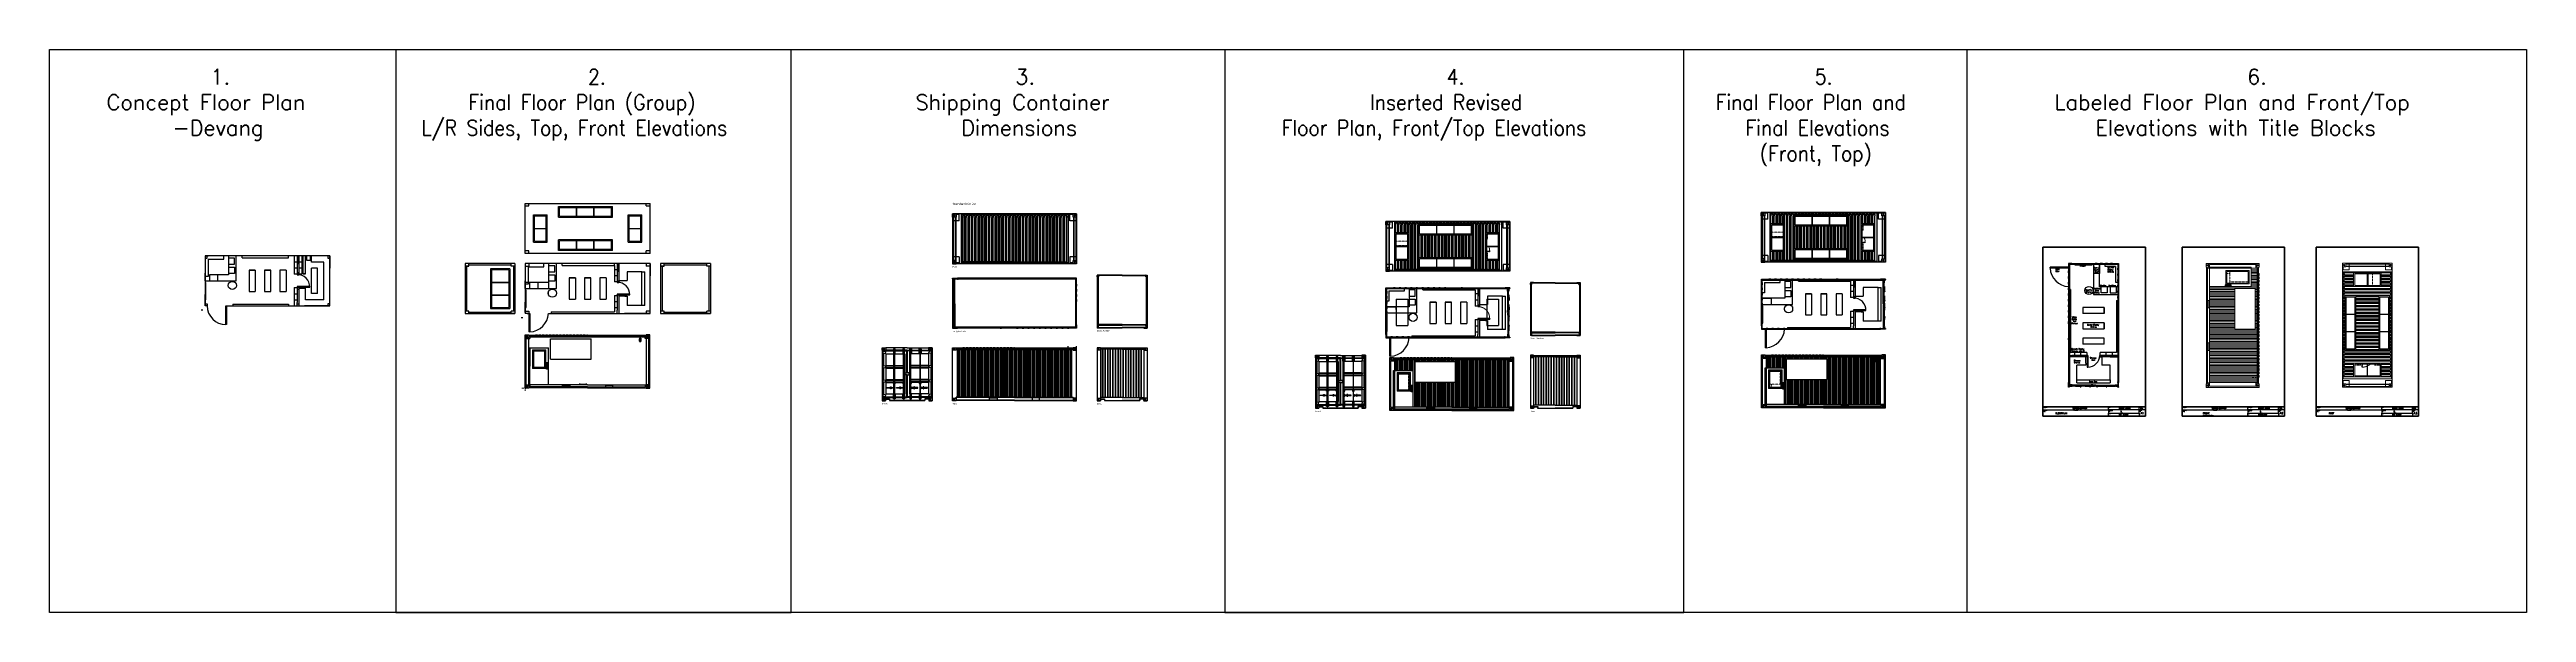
# Model space of a CAD drawing. Header units: millimetres. Extents: x -114891 to 6090, y -66971 to -39451.
import ezdxf

# ---------------------------------------------------------------- set-up
doc = ezdxf.new("R2010")
doc.units = ezdxf.units.MM
doc.header["$LTSCALE"] = 0.05
doc.header["$PDMODE"] = 3
doc.linetypes.add('ACAD_ISO02W100', pattern=[15, 12, -3])
doc.linetypes.add('HIDDENX2', pattern=[19.05, 12.7, -6.35])
for name, color, linetype in [('1', 7, 'Continuous'), ('2', 7, 'Continuous'), ('3', 7, 'Continuous'), ('Layer1', 7, 'ACAD_ISO02W100'), ('Yellow', 40, 'Continuous')]:
    doc.layers.add(name, color=color, linetype=linetype)
for name, color, linetype, lineweight in [('Border', 160, 'Continuous', 70), ('Final White Lines', 7, 'Continuous', 9), ('Lines', 181, 'Continuous', 30), ('text', 7, 'Continuous', 5), ('Window View', 253, 'HIDDENX2', 5)]:
    doc.layers.add(name, color=color, linetype=linetype, lineweight=lineweight)
doc.styles.add('Dim', font='simplex.shx', dxfattribs={"height": 2.5})
doc.styles.add('Headline', font='verdana.ttf', dxfattribs={"height": 0.1})
doc.styles.add('Normal', font='verdana.ttf', dxfattribs={"height": 2})
doc.styles.get("Standard").update_dxf_attribs({"font": 'simplex8.shx'})
doc.dimstyles.new('ISO-25', dxfattribs={"dimtxt": 2.5, "dimasz": 2.5, "dimexe": 1.25, "dimexo": 0.625, "dimtad": 1, "dimtxsty": 'Standard', "dimcen": 2.5, "dimadec": 0, "dimazin": 0, "dimtfac": 1, "dimtmove": 0, "dimatfit": 3, "dimfxl": 1, "dimarcsym": 0})
doc.dimstyles.new('M1-50', dxfattribs={"dimscale": 25, "dimtxt": 2.5, "dimasz": 2.5, "dimexe": 1, "dimexo": 1, "dimgap": 1, "dimtad": 1, "dimtoh": 1, "dimdec": 0, "dimzin": 0, "dimdsep": 46, "dimtxsty": 'Dim', "dimcen": 1, "dimclrd": 256, "dimclre": 256, "dimazin": 3, "dimtfac": 1, "dimtdec": 0, "dimtmove": 0, "dimatfit": 1, "dimfxl": 1, "dimfrac": 1, "dimtzin": 3, "dimlwd": 18, "dimlwe": 18, "dimarcsym": 0})

# ---------------------------------------------------------------- blocks, each defined once
blk = doc.blocks.new('*D19')
at = {"linetype": 'Continuous', "lineweight": 18, "transparency": 16777216}
for p, q in [((-91654, -55944), (-91654, -55881)), ((-91654, -55881), (-91627, -55881)), ((-91654, -56009), (-91654, -56006)), ((-91654, -56071), (-91654, -56134)), ((-91610, -56006), (-91629, -56006)), ((-91611, -56009), (-91629, -56009))]:
    blk.add_line(p, q, dxfattribs=at)
at = {"linetype": 'Continuous', "transparency": 16777216}
for points in [[(-91664, -55944), (-91643, -55944), (-91654, -56006)], [(-91664, -56071), (-91643, -56071), (-91654, -56009)]]:
    blk.add_solid(points, dxfattribs=at)
at = {"layer": 'DEFPOINTS', "color": 0, "linetype": 'Continuous', "transparency": 16777216}
for p in [(-91655, -56009), (-91654, -56006), (-91654, -56006)]:
    blk.add_point(p, dxfattribs=at)
at = {"color": 0, "linetype": 'Continuous', "lineweight": 0, "transparency": 16777216, "insert": (-91628, -55855), "char_height": 2.5, "attachment_point": 5, "style": 'Dim'}
blk.add_mtext('3', dxfattribs=at)
blk = doc.blocks.new('*D20')
at = {"linetype": 'Continuous', "lineweight": 18, "transparency": 16777216}
for p, q in [((-91714, -56009), (-91828, -56009)), ((-91649, -56009), (-91651, -56009)), ((-91651, -56022), (-91651, -56034)), ((-91649, -56022), (-91649, -56034)), ((-91587, -56009), (-91524, -56009))]:
    blk.add_line(p, q, dxfattribs=at)
at = {"linetype": 'Continuous', "transparency": 16777216}
for points in [[(-91714, -55998), (-91714, -56019), (-91651, -56009)], [(-91587, -55998), (-91587, -56019), (-91649, -56009)]]:
    blk.add_solid(points, dxfattribs=at)
at = {"layer": 'DEFPOINTS', "color": 0, "linetype": 'Continuous', "transparency": 16777216}
for p in [(-91651, -56009), (-91651, -56009), (-91649, -56009)]:
    blk.add_point(p, dxfattribs=at)
at = {"color": 0, "linetype": 'Continuous', "lineweight": 0, "transparency": 16777216, "insert": (-91802, -55983), "char_height": 2.5, "attachment_point": 5, "style": 'Dim'}
blk.add_mtext('2', dxfattribs=at)
blk = doc.blocks.new('*D22')
at = {"color": 0, "lineweight": -2, "transparency": 16777216}
for p, q in [((-90517, -50839), (-90517, -51140)), ((-90514, -51139), (-90139, -51139)), ((-90137, -51138), (-90137, -51137))]:
    blk.add_line(p, q, dxfattribs=at)
at = {"color": 0, "transparency": 16777216}
for points in [[(-90514, -51138), (-90514, -51139), (-90517, -51139)], [(-90139, -51138), (-90139, -51139), (-90137, -51139)]]:
    blk.add_solid(points, dxfattribs=at)
at = {"layer": 'DEFPOINTS', "color": 0, "transparency": 16777216}
for p in [(-90517, -50839), (-90137, -51139), (-90137, -51139)]:
    blk.add_point(p, dxfattribs=at)
at = {"color": 0, "transparency": 16777216, "insert": (-90327, -51137), "char_height": 2.5, "attachment_point": 5}
blk.add_mtext('380', dxfattribs=at)
blk = doc.blocks.new('*D21')
at = {"color": 0, "lineweight": -2, "transparency": 16777216}
for p, q in [((-88999, -55779), (-88999, -55807)), ((-88996, -55806), (-88685, -55806)), ((-88682, -55779), (-88682, -55807))]:
    blk.add_line(p, q, dxfattribs=at)
at = {"color": 0, "transparency": 16777216}
for points in [[(-88996, -55805), (-88996, -55806), (-88999, -55806)], [(-88685, -55805), (-88685, -55806), (-88682, -55806)]]:
    blk.add_solid(points, dxfattribs=at)
at = {"layer": 'DEFPOINTS', "color": 0, "transparency": 16777216}
for p in [(-88999, -55779), (-88682, -55779), (-88682, -55806)]:
    blk.add_point(p, dxfattribs=at)
at = {"color": 0, "transparency": 16777216, "insert": (-88841, -55804), "char_height": 2.5, "attachment_point": 5}
blk.add_mtext('316,4', dxfattribs=at)

msp = doc.modelspace()

# ---------------------------------------------------------------- linework, layer by layer
for p, q in [((-91656.792, -49419.378), (-91656.792, -46980.978)), ((-91656.792, -46980.978), (-85560.792, -46980.978)), ((-91656.792, -47099.637), (-91474.369, -47099.637)), ((-91474.369, -47099.637), (-91474.369, -46980.978)), ((-90036.792, -47120.978), (-87400.792, -47120.978)), ((-90036.792, -47640.978), (-90036.792, -47120.978)), ((-89986.792, -47170.978), (-87450.792, -47170.978)), ((-89986.792, -47590.978), (-89986.792, -47170.978)), ((-89147.458, -47590.978), (-89147.458, -47170.978)), ((-89135.458, -47590.978), (-89135.458, -47170.978)), ((-88302.125, -47590.978), (-88302.125, -47170.978)), ((-88290.125, -47590.978), (-88290.125, -47170.978)), ((-87450.792, -47590.978), (-87450.792, -47170.978)), ((-87400.792, -47640.978), (-87400.792, -47120.978)), ((-86684.792, -46980.978), (-86684.792, -46980.978)), ((-85742.262, -47099.637), (-85742.262, -46980.978)), ((-85742.262, -47099.637), (-85560.792, -47099.637)), ((-85560.792, -49419.378), (-85560.792, -46980.978)), ((-91258.45, -48869.378), (-91258.45, -47530.978)), ((-91258.45, -47530.978), (-90584.45, -47530.978)), ((-91208.45, -48819.378), (-91208.45, -47580.978)), ((-91208.45, -47580.978), (-90634.45, -47580.978)), ((-91208.45, -48194.178), (-90634.45, -48194.178)), ((-91208.45, -48194.178), (-90634.45, -48194.178)), ((-91208.45, -48206.178), (-90634.45, -48206.178)), ((-90634.45, -48819.378), (-90634.45, -47580.978)), ((-90584.45, -48869.378), (-90584.45, -47530.978)), ((-90036.792, -47640.978), (-87400.792, -47640.978)), ((-89986.792, -47590.978), (-87450.792, -47590.978)), ((-86634.792, -48869.378), (-86634.792, -47530.978)), ((-86634.792, -47530.978), (-85960.792, -47530.978)), ((-86584.792, -48819.378), (-86584.792, -47580.978)), ((-86584.792, -47580.978), (-86010.792, -47580.978)), ((-86584.792, -48194.178), (-86010.792, -48194.178)), ((-86584.792, -48194.178), (-86010.792, -48194.178)), ((-86584.792, -48206.178), (-86010.792, -48206.178)), ((-86010.792, -48819.378), (-86010.792, -47580.978)), ((-85960.792, -48869.378), (-85960.792, -47530.978)), ((-48025.697, -47994.585), (-45389.697, -47994.585)), ((-48025.697, -48514.585), (-48025.697, -47994.585)), ((-47975.697, -48044.585), (-45439.697, -48044.585)), ((-47975.697, -48464.585), (-47975.697, -48044.585)), ((-47136.363, -48464.585), (-47136.363, -48044.585)), ((-47124.363, -48464.585), (-47124.363, -48044.585)), ((-46291.03, -48464.585), (-46291.03, -48044.585)), ((-46279.03, -48464.585), (-46279.03, -48044.585)), ((-45439.697, -48464.585), (-45439.697, -48044.585)), ((-45389.697, -48514.585), (-45389.697, -47994.585)), ((-44673.697, -47854.585), (-44673.697, -47854.585)), ((-30826.245, -49302.428), (-30826.245, -47964.028)), ((-30826.245, -47964.028), (-30152.245, -47964.028)), ((-30776.245, -49252.428), (-30776.245, -48014.028)), ((-30776.245, -48014.028), (-30202.245, -48014.028)), ((-30202.245, -49252.428), (-30202.245, -48014.028)), ((-30152.245, -49302.428), (-30152.245, -47964.028)), ((-29687.293, -47554.028), (-27051.293, -47554.028)), ((-29687.293, -48074.028), (-29687.293, -47554.028)), ((-29687.293, -48074.028), (-27051.293, -48074.028)), ((-29637.293, -47604.028), (-27101.293, -47604.028)), ((-29637.293, -48024.028), (-29637.293, -47604.028)), ((-29637.293, -48024.028), (-27101.293, -48024.028)), ((-28797.959, -48024.028), (-28797.959, -47604.028)), ((-28785.959, -48024.028), (-28785.959, -47604.028)), ((-27952.626, -48024.028), (-27952.626, -47604.028)), ((-27940.626, -48024.028), (-27940.626, -47604.028)), ((-27101.293, -48024.028), (-27101.293, -47604.028)), ((-27051.293, -48074.028), (-27051.293, -47554.028)), ((-26404.341, -49302.428), (-26404.341, -47964.028)), ((-26404.341, -47964.028), (-25730.341, -47964.028)), ((-26354.341, -49252.428), (-26354.341, -48014.028)), ((-26354.341, -48014.028), (-25780.341, -48014.028)), ((-26335.293, -47414.028), (-26335.293, -47414.028)), ((-25780.341, -49252.428), (-25780.341, -48014.028)), ((-25730.341, -49302.428), (-25730.341, -47964.028)), ((-101195.257, -49543.275), (-107291.257, -49543.275)), ((-107291.257, -49543.275), (-107291.257, -51981.675)), ((-107291.257, -49543.275), (-107141.257, -49543.275)), ((-107291.257, -49543.275), (-107291.257, -49693.275)), ((-107191.257, -49643.275), (-107191.257, -49543.275)), ((-106381.257, -49693.275), (-106381.257, -49543.275)), ((-105771.257, -49543.275), (-106151.257, -49543.275)), ((-106151.257, -49543.275), (-106151.257, -50462.475)), ((-106151.257, -49543.275), (-106151.257, -49943.275)), ((-105771.257, -50762.475), (-105771.257, -49543.275)), ((-105482.325, -49633.275), (-105482.325, -49543.275)), ((-103217.325, -49633.275), (-103217.325, -49543.275)), ((-102935.257, -49543.275), (-102935.257, -50432.275)), ((-102794.257, -49543.275), (-102794.257, -50432.275)), ((-102719.257, -49943.275), (-102719.257, -49543.275)), ((-102719.257, -49543.275), (-102719.257, -50457.675)), ((-102545.257, -50408.947), (-102545.257, -49543.275)), ((-102495.257, -50408.947), (-102495.257, -49543.275)), ((-102395.257, -50408.947), (-102395.257, -49543.275)), ((-102345.257, -49743.275), (-102345.257, -49543.275)), ((-102345.257, -49543.275), (-102345.257, -49743.275)), ((-102145.257, -49743.275), (-102145.257, -49543.275)), ((-102095.257, -49843.275), (-102095.257, -49543.275)), ((-101195.257, -49543.275), (-101695.257, -49543.275)), ((-101352.18, -49543.275), (-101352.18, -49543.275)), ((-101195.257, -49543.275), (-101295.257, -49543.275)), ((-101295.257, -49543.275), (-101295.257, -49643.275)), ((-101195.257, -51981.675), (-101195.257, -49543.275)), ((-101195.257, -49543.275), (-101195.257, -49743.275)), ((-101195.257, -49543.275), (-101195.257, -50143.275)), ((-101195.257, -49543.275), (-101195.257, -49993.275)), ((-91474.369, -49300.719), (-91656.792, -49300.719)), ((-85560.792, -49419.378), (-91656.792, -49419.378)), ((-91474.369, -49419.378), (-91474.369, -49300.719)), ((-91258.45, -48869.378), (-90584.45, -48869.378)), ((-91208.45, -48819.378), (-90634.45, -48819.378)), ((-87400.792, -48759.378), (-90036.792, -48759.378)), ((-90036.792, -49279.378), (-90036.792, -48759.378)), ((-87400.792, -49279.378), (-90036.792, -49279.378)), ((-87450.792, -48809.378), (-89986.792, -48809.378)), ((-89986.792, -49229.378), (-89986.792, -48809.378)), ((-87450.792, -49229.378), (-89986.792, -49229.378)), ((-89147.458, -49229.378), (-89147.458, -48809.378)), ((-89135.458, -49229.378), (-89135.458, -48809.378)), ((-88302.125, -49229.378), (-88302.125, -48809.378)), ((-88290.125, -49229.378), (-88290.125, -48809.378)), ((-87450.792, -49229.378), (-87450.792, -48809.378)), ((-87400.792, -49279.378), (-87400.792, -48759.378)), ((-86634.792, -48869.378), (-85960.792, -48869.378)), ((-86584.792, -48819.378), (-86010.792, -48819.378)), ((-85560.792, -49300.719), (-85742.262, -49300.719)), ((-85742.262, -49419.378), (-85742.262, -49300.719)), ((-49164.649, -49742.985), (-49164.649, -48404.585)), ((-49164.649, -48404.585), (-48490.649, -48404.585)), ((-49114.649, -49692.985), (-49114.649, -48454.585)), ((-49114.649, -48454.585), (-48540.649, -48454.585)), ((-49114.649, -49067.785), (-48540.649, -49067.785)), ((-49114.649, -49067.785), (-48540.649, -49067.785)), ((-49114.649, -49079.785), (-48540.649, -49079.785)), ((-48540.649, -49692.985), (-48540.649, -48454.585)), ((-48490.649, -49742.985), (-48490.649, -48404.585)), ((-48025.697, -48514.585), (-45389.697, -48514.585)), ((-47975.697, -48464.585), (-45439.697, -48464.585)), ((-44742.745, -49742.985), (-44742.745, -48404.585)), ((-44742.745, -48404.585), (-44068.745, -48404.585)), ((-44692.745, -49692.985), (-44692.745, -48454.585)), ((-44692.745, -48454.585), (-44118.745, -48454.585)), ((-44692.745, -49067.785), (-44118.745, -49067.785)), ((-44692.745, -49067.785), (-44118.745, -49067.785)), ((-44692.745, -49079.785), (-44118.745, -49079.785)), ((-44549.795, -49304.785), (-44574.87, -49304.785)), ((-44118.745, -49692.985), (-44118.745, -48454.585)), ((-44068.745, -49742.985), (-44068.745, -48404.585)), ((-30826.245, -49302.428), (-30152.245, -49302.428)), ((-30776.245, -48627.228), (-30202.245, -48627.228)), ((-30776.245, -48627.228), (-30202.245, -48627.228)), ((-30776.245, -48639.228), (-30202.245, -48639.228)), ((-30776.245, -49252.428), (-30202.245, -49252.428)), ((-27051.293, -49192.428), (-29687.293, -49192.428)), ((-29687.293, -49712.428), (-29687.293, -49192.428)), ((-27101.293, -49242.428), (-29637.293, -49242.428)), ((-29637.293, -49662.428), (-29637.293, -49242.428)), ((-28797.959, -49662.428), (-28797.959, -49242.428)), ((-28785.959, -49662.428), (-28785.959, -49242.428)), ((-27952.626, -49662.428), (-27952.626, -49242.428)), ((-27940.626, -49662.428), (-27940.626, -49242.428)), ((-27101.293, -49662.428), (-27101.293, -49242.428)), ((-27051.293, -49712.428), (-27051.293, -49192.428)), ((-26404.341, -49302.428), (-25730.341, -49302.428)), ((-26354.341, -48627.228), (-25780.341, -48627.228)), ((-26354.341, -48627.228), (-25780.341, -48627.228)), ((-26354.341, -48639.228), (-25780.341, -48639.228)), ((-26354.341, -49252.428), (-25780.341, -49252.428)), ((-26211.391, -48864.228), (-26236.466, -48864.228)), ((-107291.257, -49643.275), (-107191.257, -49643.275)), ((-107291.257, -50762.475), (-107291.257, -50382.475)), ((-107141.257, -50543.275), (-107291.257, -50543.275)), ((-107291.257, -50762.475), (-105771.257, -50762.475)), ((-107291.257, -50762.475), (-106841.257, -50762.475)), ((-107141.257, -49693.275), (-107141.257, -50543.275)), ((-107141.257, -49693.275), (-106381.257, -49693.275)), ((-106751.257, -50462.475), (-107081.257, -50462.475)), ((-107081.257, -50462.475), (-107081.257, -50762.475)), ((-106841.257, -50762.475), (-106791.257, -50762.475)), ((-106151.257, -50462.475), (-106751.257, -50462.475)), ((-106681.257, -50462.475), (-106681.257, -50762.475)), ((-105851.257, -49643.275), (-106151.257, -49643.275)), ((-106151.257, -49943.275), (-105851.257, -49943.275)), ((-106151.257, -50093.275), (-105851.257, -50093.275)), ((-105851.257, -50393.275), (-106151.257, -50393.275)), ((-105851.257, -49943.275), (-105851.257, -49643.275)), ((-105851.257, -50093.275), (-105851.257, -50093.275)), ((-105851.257, -50093.275), (-105851.257, -50393.275)), ((-105482.325, -49633.275), (-103217.325, -49633.275)), ((-104840.707, -50243.275), (-105140.707, -50243.275)), ((-105140.707, -50243.275), (-105140.707, -51281.675)), ((-105140.707, -50243.275), (-104840.707, -50243.275)), ((-104840.707, -50243.275), (-104840.707, -51281.675)), ((-104390.707, -50243.275), (-104090.707, -50243.275)), ((-104090.707, -50243.275), (-104390.707, -50243.275)), ((-104390.707, -50243.275), (-104390.707, -51281.675)), ((-104090.707, -51281.675), (-104090.707, -50243.275)), ((-103340.707, -50243.275), (-103640.707, -50243.275)), ((-103640.707, -50243.275), (-103640.707, -51281.675)), ((-103340.707, -50243.275), (-103340.707, -51281.675)), ((-102794.257, -50432.275), (-102935.257, -50432.275)), ((-102794.257, -49643.275), (-102719.257, -49643.275)), ((-102794.257, -50357.675), (-102719.257, -50357.675)), ((-102794.257, -50432.275), (-102794.257, -50457.675)), ((-102794.257, -50457.675), (-102719.257, -50457.675)), ((-102719.257, -50457.675), (-102719.257, -50360.218)), ((-102719.257, -50408.947), (-102545.257, -50408.947)), ((-102495.257, -50408.947), (-102395.257, -50408.947)), ((-102395.257, -50408.947), (-102495.257, -50408.947)), ((-102345.257, -49743.275), (-102145.257, -49743.275)), ((-101495.257, -49843.275), (-102095.257, -49843.275)), ((-102095.257, -51381.675), (-102095.257, -50143.275)), ((-101795.257, -50143.275), (-102095.257, -50143.275)), ((-101795.257, -51381.675), (-101795.257, -50143.275)), ((-101495.257, -51681.675), (-101495.257, -49843.275)), ((-101295.257, -49643.275), (-101195.257, -49643.275)), ((-101195.257, -49651.28), (-101195.257, -49734.41)), ((-92156.792, -49919.378), (-94595.192, -49919.378)), ((-94595.192, -49919.378), (-94595.192, -52357.778)), ((-94412.769, -50038.037), (-94595.192, -50038.037)), ((-94595.192, -50038.037), (-94412.769, -50038.037)), ((-94520.192, -50038.037), (-94520.192, -52239.119)), ((-94412.769, -50038.037), (-94412.769, -49919.378)), ((-92339.214, -49994.378), (-94412.769, -49994.378)), ((-92406.792, -50169.378), (-93352.939, -50169.378)), ((-93352.939, -50169.378), (-93352.939, -52107.778)), ((-92456.792, -50219.378), (-93302.939, -50219.378)), ((-93302.939, -50219.378), (-93302.939, -52057.778)), ((-92456.792, -50219.378), (-92456.792, -52057.778)), ((-92406.792, -50169.378), (-92406.792, -52107.778)), ((-92339.214, -50038.037), (-92339.214, -49919.378)), ((-92156.792, -50038.037), (-92339.214, -50038.037)), ((-92156.792, -50038.037), (-92339.214, -50038.037)), ((-92156.792, -50038.037), (-92275.451, -50038.037)), ((-92231.792, -50038.037), (-92231.792, -52239.119)), ((-92156.792, -49919.378), (-92156.792, -52357.778)), ((-92156.792, -49919.378), (-92156.792, -50219.378)), ((-85560.792, -49919.378), (-91656.792, -49919.378)), ((-91656.792, -49919.378), (-91656.792, -52357.778)), ((-91656.792, -50038.037), (-91474.369, -50038.037)), ((-91656.792, -51138.578), (-91656.792, -50758.578)), ((-91506.792, -50069.378), (-91506.792, -50919.378)), ((-91506.792, -50069.378), (-90746.792, -50069.378)), ((-91474.369, -49919.378), (-91474.369, -50038.037)), ((-90746.792, -50069.378), (-90746.792, -49919.378)), ((-90136.792, -49919.378), (-90516.792, -49919.378)), ((-90516.792, -49919.378), (-90516.792, -50838.578)), ((-90516.792, -49919.378), (-90516.792, -50319.378)), ((-90216.792, -50019.378), (-90516.792, -50019.378)), ((-90516.792, -50319.378), (-90216.792, -50319.378)), ((-90516.792, -50469.378), (-90216.792, -50469.378)), ((-90216.792, -50769.378), (-90516.792, -50769.378)), ((-90216.792, -50319.378), (-90216.792, -50019.378)), ((-90216.792, -50469.378), (-90216.792, -50469.378)), ((-90216.792, -50469.378), (-90216.792, -50769.378)), ((-90136.792, -51138.578), (-90136.792, -49919.378)), ((-89847.859, -50009.378), (-89847.859, -49919.378)), ((-89847.859, -50009.378), (-87300.792, -50009.378)), ((-89206.242, -50619.378), (-89506.242, -50619.378)), ((-89506.242, -50619.378), (-89506.242, -51657.778)), ((-89506.242, -50619.378), (-89206.242, -50619.378)), ((-89206.242, -50619.378), (-89206.242, -51657.778)), ((-88756.242, -50619.378), (-88456.242, -50619.378)), ((-88456.242, -50619.378), (-88756.242, -50619.378)), ((-88756.242, -50619.378), (-88756.242, -51657.778)), ((-88456.242, -51657.778), (-88456.242, -50619.378)), ((-87706.242, -50619.378), (-88006.242, -50619.378)), ((-88006.242, -50619.378), (-88006.242, -51657.778)), ((-87706.242, -50619.378), (-87706.242, -51657.778)), ((-87300.792, -50009.378), (-87300.792, -49919.378)), ((-87300.792, -50009.378), (-87300.792, -50808.378)), ((-87159.792, -50215.712), (-87300.792, -50215.712)), ((-87159.792, -50512.045), (-87300.792, -50512.045)), ((-87159.792, -50808.378), (-87300.792, -50808.378)), ((-87159.792, -49919.378), (-87159.792, -50808.378)), ((-87159.792, -49919.378), (-87159.792, -50019.378)), ((-87159.792, -50019.378), (-87159.792, -50282.378)), ((-87159.792, -50282.378), (-87159.792, -50545.378)), ((-87159.792, -50808.378), (-87159.792, -50833.778)), ((-87084.792, -50319.378), (-87084.792, -49919.378)), ((-87084.792, -49919.378), (-87084.792, -50833.778)), ((-87084.792, -50833.778), (-87084.792, -50736.322)), ((-87084.792, -50736.322), (-86684.792, -50736.322)), ((-85960.792, -50319.378), (-86684.792, -50319.378)), ((-86684.792, -50319.378), (-86684.792, -50736.322)), ((-85960.792, -51957.778), (-85960.792, -50319.378)), ((-85960.792, -50319.378), (-85810.792, -50319.378)), ((-85810.792, -51957.778), (-85810.792, -50319.378)), ((-85742.262, -49919.378), (-85742.262, -50038.037)), ((-85560.792, -50038.037), (-85742.262, -50038.037)), ((-85717.715, -49919.378), (-85717.715, -49919.378)), ((-85560.792, -49919.378), (-85660.792, -49919.378)), ((-85560.792, -52357.778), (-85560.792, -49919.378)), ((-85560.792, -49919.378), (-85560.792, -50119.378)), ((-85560.792, -49919.378), (-85560.792, -50519.378)), ((-85560.792, -50027.383), (-85560.792, -50110.513)), ((-82608.783, -49919.378), (-85047.183, -49919.378)), ((-85047.183, -49919.378), (-85047.183, -52357.778)), ((-84864.761, -50038.037), (-85047.183, -50038.037)), ((-85047.183, -50038.037), (-84864.761, -50038.037)), ((-84972.183, -50038.037), (-84972.183, -52239.119)), ((-84864.761, -50038.037), (-84864.761, -49919.378)), ((-82791.205, -49994.378), (-84864.761, -49994.378)), ((-82791.205, -50038.037), (-82791.205, -49919.378)), ((-82608.783, -50038.037), (-82791.205, -50038.037)), ((-82608.783, -50038.037), (-82791.205, -50038.037)), ((-82608.783, -50038.037), (-82727.442, -50038.037)), ((-82683.783, -50038.037), (-82683.783, -52239.119)), ((-82608.783, -49919.378), (-82608.783, -52357.778)), ((-82608.783, -49919.378), (-82608.783, -50219.378)), ((-49164.649, -49742.985), (-48490.649, -49742.985)), ((-49114.649, -49692.985), (-48540.649, -49692.985)), ((-45389.697, -49632.985), (-48025.697, -49632.985)), ((-48025.697, -50152.985), (-48025.697, -49632.985)), ((-45389.697, -50152.985), (-48025.697, -50152.985)), ((-45439.697, -49682.985), (-47975.697, -49682.985)), ((-47975.697, -50102.985), (-47975.697, -49682.985)), ((-45439.697, -50102.985), (-47975.697, -50102.985)), ((-47136.363, -50102.985), (-47136.363, -49682.985)), ((-47124.363, -50102.985), (-47124.363, -49682.985)), ((-46291.03, -50102.985), (-46291.03, -49682.985)), ((-46279.03, -50102.985), (-46279.03, -49682.985)), ((-45439.697, -50102.985), (-45439.697, -49682.985)), ((-45389.697, -50152.985), (-45389.697, -49632.985)), ((-44742.745, -49742.985), (-44068.745, -49742.985)), ((-44692.745, -49692.985), (-44118.745, -49692.985)), ((-31277.952, -52960.824), (-31277.952, -50684.824)), ((-31277.952, -50807.483), (-31273.952, -50807.483)), ((-31233.952, -53082.824), (-31233.952, -50724.824)), ((-31233.952, -50724.824), (-25325.074, -50724.824)), ((-31099.239, -50684.824), (-25455.952, -50684.824)), ((-31039.952, -50720.824), (-31039.952, -50724.824)), ((-30367.952, -50838.824), (-30367.952, -50724.824)), ((-30137.952, -50720.824), (-30137.952, -51608.024)), ((-30137.952, -50720.824), (-30137.952, -51088.824)), ((-29837.952, -50788.824), (-30137.952, -50788.824)), ((-29837.952, -51088.824), (-29837.952, -50788.824)), ((-29757.952, -51908.024), (-29757.952, -50724.824)), ((-27051.293, -49712.428), (-29687.293, -49712.428)), ((-27101.293, -49662.428), (-29637.293, -49662.428)), ((-29469.019, -50778.824), (-29469.019, -50724.824)), ((-29469.019, -50778.824), (-26921.952, -50778.824)), ((-26921.952, -50778.824), (-26921.952, -51577.824)), ((-26780.952, -50688.824), (-26780.952, -50689.06)), ((-26780.952, -50688.824), (-26780.952, -50689.06)), ((-26780.952, -50724.824), (-26780.952, -51577.824)), ((-26780.952, -50724.824), (-26780.952, -50788.824)), ((-26780.952, -50788.824), (-26780.952, -51051.824)), ((-26705.952, -51088.824), (-26705.952, -50724.824)), ((-26705.952, -50724.824), (-26705.952, -51603.224)), ((-25487.952, -50724.824), (-25487.952, -50720.824)), ((-25335.952, -50719.824), (-25335.952, -50715.824)), ((-25219.952, -50719.824), (-25335.952, -50719.824)), ((-25325.074, -50754.824), (-25325.074, -50724.824)), ((-25237.164, -50719.824), (-25237.164, -50719.824)), ((-16273.078, -50088.619), (-17177.478, -50088.619)), ((-17177.478, -50138.619), (-17177.478, -50088.619)), ((-16273.078, -50138.619), (-17177.478, -50138.619)), ((-16277.478, -50138.619), (-16633.069, -50138.619)), ((-16273.078, -50081.197), (-16273.078, -55728.197)), ((-16237.078, -50144.197), (-16233.078, -50144.197)), ((-16233.078, -49950.197), (-13875.078, -49950.197)), ((-16233.078, -49950.197), (-16233.078, -55859.075)), ((-16115.078, -49910.197), (-16115.078, -49950.197)), ((-16111.078, -49950.197), (-16115.078, -49950.197)), ((-16115.078, -49950.197), (-16111.078, -49950.197)), ((-16111.078, -49906.197), (-13835.078, -49906.197)), ((-16111.078, -49909.197), (-16111.078, -49910.197)), ((-16002.078, -49950.197), (-15973.078, -49950.197)), ((-15973.078, -49950.197), (-15973.078, -49970.197)), ((-15973.078, -49970.197), (-15127.078, -49970.197)), ((-15127.078, -49970.197), (-15127.078, -49950.197)), ((-15058.278, -49950.197), (-15058.278, -51426.197)), ((-15058.278, -49950.197), (-15058.278, -50356.197)), ((-15058.278, -50356.197), (-15058.278, -50406.197)), ((-14758.278, -50400.197), (-15058.278, -50400.197)), ((-14758.278, -50446.197), (-14758.278, -49949.197)), ((-14758.278, -49950.197), (-14758.278, -50400.197)), ((-14758.278, -51046.197), (-14758.278, -50446.197)), ((-14489.078, -50056.197), (-14489.078, -49950.197)), ((-13989.078, -50056.197), (-14489.078, -50056.197)), ((-13997.078, -49909.197), (-13997.078, -49910.197)), ((-13997.078, -49950.197), (-13993.078, -49950.197)), ((-13993.078, -49910.197), (-13993.078, -49950.197)), ((-13989.078, -50056.197), (-13989.078, -50816.197)), ((-13957.737, -49906.197), (-13957.737, -49910.197)), ((-13875.078, -49950.197), (-13875.078, -55859.075)), ((-13871.078, -50144.197), (-13875.078, -50144.197)), ((-13835.078, -50084.91), (-13835.078, -55728.197)), ((-107250.055, -50835.528), (-107291.257, -50835.528)), ((-107291.257, -51931.675), (-107291.257, -51431.675)), ((-107291.257, -51681.675), (-107250.055, -51681.675)), ((-107291.257, -51981.675), (-107291.257, -51881.675)), ((-107291.257, -51881.675), (-107191.257, -51881.675)), ((-107256.332, -51981.675), (-107291.257, -51981.675)), ((-107191.257, -51981.675), (-107291.257, -51981.675)), ((-107250.055, -51681.675), (-107250.055, -50835.528)), ((-107191.257, -51881.675), (-107191.257, -51981.675)), ((-107156.332, -51981.675), (-107191.257, -51981.675)), ((-106276.932, -52896.075), (-106276.857, -51981.675)), ((-106276.857, -51981.675), (-101195.257, -51981.675)), ((-106241.932, -51981.675), (-106241.932, -52896.075)), ((-105942.211, -51891.675), (-103217.325, -51891.675)), ((-105942.211, -51891.675), (-105942.211, -51981.675)), ((-105140.707, -51281.675), (-104840.707, -51281.675)), ((-104390.707, -51281.675), (-104090.707, -51281.675)), ((-104240.707, -51281.675), (-104090.707, -51281.675)), ((-103640.707, -51281.675), (-103340.707, -51281.675)), ((-103217.325, -51891.675), (-103217.325, -51981.675)), ((-102935.257, -51092.675), (-102794.257, -51092.675)), ((-102935.257, -51092.675), (-102935.257, -51981.675)), ((-102184.657, -51032.35), (-102794.257, -51032.35)), ((-102794.257, -51032.35), (-102794.257, -51067.275)), ((-102794.257, -51092.675), (-102794.257, -51067.275)), ((-102794.257, -51067.275), (-102184.657, -51067.275)), ((-102794.257, -51067.275), (-102794.257, -51067.275)), ((-102794.257, -51092.675), (-102794.257, -51816.694)), ((-102794.257, -51167.275), (-102719.257, -51167.275)), ((-102794.257, -51981.675), (-102794.257, -51816.694)), ((-102794.257, -51881.675), (-102719.257, -51881.675)), ((-102719.257, -51067.275), (-102719.257, -51981.675)), ((-102719.257, -51117.275), (-102395.257, -51117.275)), ((-102719.257, -51981.675), (-102419.257, -51981.675)), ((-101195.257, -51981.675), (-102445.257, -51981.675)), ((-102395.257, -51681.675), (-102395.257, -51117.275)), ((-101495.257, -51681.675), (-102395.257, -51681.675)), ((-101795.257, -51381.675), (-102095.257, -51381.675)), ((-101795.257, -51981.675), (-101995.257, -51981.675)), ((-101195.257, -51981.675), (-101895.257, -51981.675)), ((-101195.257, -51981.675), (-101895.257, -51981.675)), ((-101395.257, -51981.675), (-101595.257, -51981.675)), ((-101195.257, -51981.675), (-101395.257, -51981.675)), ((-101195.257, -51881.675), (-101295.257, -51881.675)), ((-101295.257, -51881.675), (-101295.257, -51981.675)), ((-101195.257, -51981.675), (-101195.257, -51681.675)), ((-101195.257, -51981.675), (-101195.257, -51881.675)), ((-93302.939, -50832.178), (-92456.792, -50832.178)), ((-93302.939, -50844.178), (-92456.792, -50844.178)), ((-93302.939, -51444.978), (-92456.792, -51444.978)), ((-93302.939, -51456.978), (-92456.792, -51456.978)), ((-91116.792, -50838.578), (-91656.792, -50838.578)), ((-91506.792, -50919.378), (-91656.792, -50919.378)), ((-91656.792, -51138.578), (-90136.792, -51138.578)), ((-91656.792, -51138.578), (-91206.792, -51138.578)), ((-91615.589, -51211.631), (-91656.792, -51211.631)), ((-91656.792, -52307.778), (-91656.792, -51807.778)), ((-91615.589, -52057.778), (-91615.589, -51211.631)), ((-91446.792, -50838.578), (-91446.792, -51138.578)), ((-91206.792, -51138.578), (-91156.792, -51138.578)), ((-90516.792, -50838.578), (-91116.792, -50838.578)), ((-91046.792, -50838.578), (-91046.792, -51138.578)), ((-90524.369, -51408.179), (-90524.369, -51312.482)), ((-89506.242, -51657.778), (-89206.242, -51657.778)), ((-88756.242, -51657.778), (-88456.242, -51657.778)), ((-88606.242, -51657.778), (-88456.242, -51657.778)), ((-88006.242, -51657.778), (-87706.242, -51657.778)), ((-87300.792, -51468.778), (-87159.792, -51468.778)), ((-87300.792, -51468.778), (-87300.792, -52267.778)), ((-87300.792, -51765.112), (-87159.792, -51765.112)), ((-87159.792, -50833.778), (-87084.792, -50833.778)), ((-86550.192, -51408.453), (-87159.792, -51408.453)), ((-87159.792, -51408.453), (-87159.792, -51443.378)), ((-87159.792, -51468.778), (-87159.792, -51443.378)), ((-87159.792, -51443.378), (-86550.192, -51443.378)), ((-87159.792, -51443.378), (-87159.792, -51443.378)), ((-87159.792, -51443.378), (-87159.792, -51543.378)), ((-87159.792, -51468.778), (-87159.792, -52192.797)), ((-87159.792, -51468.778), (-87159.792, -51731.778)), ((-87159.792, -51731.778), (-87159.792, -51994.778)), ((-87084.792, -51443.378), (-87084.792, -52357.778)), ((-86784.792, -51507.778), (-87084.792, -51507.778)), ((-86784.792, -51507.778), (-86684.792, -51507.778)), ((-86684.792, -51507.778), (-86684.792, -51957.778)), ((-85960.792, -51957.778), (-86684.792, -51957.778)), ((-85810.792, -51957.778), (-85960.792, -51957.778)), ((-49621.47, -53377.772), (-49621.47, -51101.772)), ((-49621.47, -51224.431), (-49617.47, -51224.431)), ((-49618.47, -51263.772), (-49617.47, -51263.772)), ((-49617.47, -51259.772), (-49577.47, -51259.772)), ((-49577.47, -53499.772), (-49577.47, -51141.772)), ((-49577.47, -51141.772), (-43668.592, -51141.772)), ((-49577.47, -51263.772), (-49577.47, -51259.772)), ((-49471.47, -51755.772), (-49577.47, -51755.772)), ((-49471.47, -51255.772), (-48711.47, -51255.772)), ((-49471.47, -51255.772), (-49471.47, -51755.772)), ((-49442.757, -51101.772), (-43799.47, -51101.772)), ((-49383.47, -51137.772), (-49383.47, -51141.772)), ((-48711.47, -51255.772), (-48711.47, -51141.772)), ((-48481.47, -51137.772), (-48481.47, -52024.972)), ((-48481.47, -51137.772), (-48481.47, -51505.772)), ((-48181.47, -51205.772), (-48481.47, -51205.772)), ((-48481.47, -51505.772), (-48181.47, -51505.772)), ((-48481.47, -51655.772), (-48181.47, -51655.772)), ((-48181.47, -51955.772), (-48481.47, -51955.772)), ((-48181.47, -51505.772), (-48181.47, -51205.772)), ((-48181.47, -51655.772), (-48181.47, -51655.772)), ((-48181.47, -51655.772), (-48181.47, -51955.772)), ((-48101.47, -52324.972), (-48101.47, -51141.772)), ((-47812.537, -51195.772), (-47812.537, -51141.772)), ((-47812.537, -51195.772), (-45265.47, -51195.772)), ((-47170.92, -51805.772), (-47470.92, -51805.772)), ((-47470.92, -51805.772), (-47470.92, -52844.172)), ((-47470.92, -51805.772), (-47170.92, -51805.772)), ((-47170.92, -51805.772), (-47170.92, -52844.172)), ((-46720.92, -51805.772), (-46420.92, -51805.772)), ((-46420.92, -51805.772), (-46720.92, -51805.772)), ((-46720.92, -51805.772), (-46720.92, -52844.172)), ((-46420.92, -52844.172), (-46420.92, -51805.772)), ((-45670.92, -51805.772), (-45970.92, -51805.772)), ((-45970.92, -51805.772), (-45970.92, -52844.172)), ((-45670.92, -51805.772), (-45670.92, -52844.172)), ((-45265.47, -51195.772), (-45265.47, -51994.772)), ((-45124.47, -51402.105), (-45265.47, -51402.105)), ((-45124.47, -51698.439), (-45265.47, -51698.439)), ((-45124.47, -51994.772), (-45265.47, -51994.772)), ((-45124.47, -51105.772), (-45124.47, -51106.007)), ((-45124.47, -51105.772), (-45124.47, -51106.007)), ((-45124.47, -51141.772), (-45124.47, -51205.772)), ((-45124.47, -51141.772), (-45124.47, -51994.772)), ((-45124.47, -51205.772), (-45124.47, -51468.772)), ((-45124.47, -51468.772), (-45124.47, -51731.772)), ((-45124.47, -51994.772), (-45124.47, -52020.172)), ((-45124.47, -52020.172), (-45049.47, -52020.172)), ((-45049.47, -51505.772), (-45049.47, -51141.772)), ((-45049.47, -51141.772), (-45049.47, -52020.172)), ((-45049.47, -52020.172), (-45049.47, -51922.715)), ((-45049.47, -51922.715), (-44649.47, -51922.715)), ((-43925.47, -51505.772), (-44649.47, -51505.772)), ((-44649.47, -51505.772), (-44649.47, -51922.715)), ((-43925.47, -53144.172), (-43925.47, -51505.772)), ((-43925.47, -51505.772), (-43775.47, -51505.772)), ((-43831.47, -51141.772), (-43831.47, -51137.772)), ((-43775.47, -53144.172), (-43775.47, -51505.772)), ((-43679.47, -51136.772), (-43679.47, -51132.772)), ((-43563.47, -51136.772), (-43679.47, -51136.772)), ((-43668.592, -51171.772), (-43668.592, -51141.772)), ((-43668.592, -52202.772), (-43668.592, -51271.772)), ((-43622.992, -52202.772), (-43622.992, -51268.772)), ((-43619.195, -51239.855), (-43615.412, -51239.855)), ((-43580.683, -51136.772), (-43580.683, -51136.772)), ((-31274.952, -50846.824), (-31273.952, -50846.824)), ((-31273.952, -50842.824), (-31233.952, -50842.824)), ((-30737.952, -51608.024), (-31234.952, -51608.024)), ((-31233.952, -50846.824), (-31233.952, -50842.824)), ((-31127.952, -51338.824), (-31233.952, -51338.824)), ((-31233.952, -51608.024), (-30783.952, -51608.024)), ((-31233.952, -51908.024), (-29757.952, -51908.024)), ((-31233.952, -51908.024), (-30827.952, -51908.024)), ((-31213.952, -51976.824), (-31233.952, -51976.824)), ((-31213.952, -52822.824), (-31213.952, -51976.824)), ((-31127.952, -50838.824), (-30367.952, -50838.824)), ((-31127.952, -50838.824), (-31127.952, -51338.824)), ((-30827.952, -51908.024), (-30777.952, -51908.024)), ((-30777.952, -51908.024), (-30777.952, -51608.024)), ((-30137.952, -51608.024), (-30737.952, -51608.024)), ((-30137.952, -51088.824), (-29837.952, -51088.824)), ((-30137.952, -51238.824), (-29837.952, -51238.824)), ((-29837.952, -51538.824), (-30137.952, -51538.824)), ((-29837.952, -51238.824), (-29837.952, -51238.824)), ((-29837.952, -51238.824), (-29837.952, -51538.824)), ((-28827.402, -51388.824), (-29127.402, -51388.824)), ((-29127.402, -51388.824), (-29127.402, -52427.224)), ((-29127.402, -51388.824), (-28827.402, -51388.824)), ((-28827.402, -51388.824), (-28827.402, -52427.224)), ((-28377.402, -51388.824), (-28077.402, -51388.824)), ((-28077.402, -51388.824), (-28377.402, -51388.824)), ((-28377.402, -51388.824), (-28377.402, -52427.224)), ((-28077.402, -52427.224), (-28077.402, -51388.824)), ((-27327.402, -51388.824), (-27627.402, -51388.824)), ((-27627.402, -51388.824), (-27627.402, -52427.224)), ((-27327.402, -51388.824), (-27327.402, -52427.224)), ((-26780.952, -50985.158), (-26921.952, -50985.158)), ((-26780.952, -51281.491), (-26921.952, -51281.491)), ((-26780.952, -51577.824), (-26921.952, -51577.824)), ((-26780.952, -51051.824), (-26780.952, -51314.824)), ((-26780.952, -51577.824), (-26780.952, -51603.224)), ((-26780.952, -51603.224), (-26705.952, -51603.224)), ((-26705.952, -51603.224), (-26705.952, -51505.768)), ((-26705.952, -51505.768), (-26305.952, -51505.768)), ((-25581.952, -51088.824), (-26305.952, -51088.824)), ((-26305.952, -51088.824), (-26305.952, -51505.768)), ((-25581.952, -52727.224), (-25581.952, -51088.824)), ((-25581.952, -51088.824), (-25431.952, -51088.824)), ((-25431.952, -52727.224), (-25431.952, -51088.824)), ((-25325.074, -51785.824), (-25325.074, -50854.824)), ((-25325.074, -52021.824), (-25325.074, -52952.824)), ((-25279.474, -51785.824), (-25279.474, -50851.824)), ((-25279.474, -52021.824), (-25279.474, -52955.824)), ((-25276.474, -52006.824), (-25276.474, -51937.79)), ((-25270.481, -52006.824), (-25276.474, -52006.824)), ((-25275.677, -50822.908), (-25271.893, -50822.908)), ((-16187.478, -51179.511), (-16233.078, -51179.511)), ((-16187.478, -51179.511), (-16187.478, -54262.197)), ((-15058.278, -51426.197), (-13875.078, -51426.197)), ((-13871.078, -51046.197), (-14758.278, -51046.197)), ((-14689.078, -51346.197), (-14689.078, -51046.197)), ((-14389.078, -51346.197), (-14689.078, -51346.197)), ((-14389.078, -51046.197), (-14389.078, -51346.197)), ((-14389.078, -51346.197), (-14389.078, -51346.197)), ((-13871.078, -51046.197), (-14239.078, -51046.197)), ((-14239.078, -51046.197), (-14239.078, -51346.197)), ((-14239.078, -51346.197), (-13939.078, -51346.197)), ((-13989.078, -50816.197), (-13875.078, -50816.197)), ((-13939.078, -51346.197), (-13939.078, -51046.197)), ((-13929.078, -51715.13), (-13875.078, -51715.13)), ((-13929.078, -51715.13), (-13929.078, -54262.197)), ((-107491.257, -52181.675), (-107401.257, -52181.679)), ((-106241.932, -52896.075), (-106276.932, -52896.075)), ((-94412.769, -52239.119), (-94595.192, -52239.119)), ((-94595.192, -52357.778), (-92156.792, -52357.778)), ((-94595.192, -52357.778), (-94412.769, -52357.778)), ((-94412.769, -52357.778), (-94412.769, -52239.119)), ((-94412.769, -52282.778), (-92339.214, -52282.778)), ((-93352.939, -52107.778), (-92406.792, -52107.778)), ((-93302.939, -52057.778), (-92456.792, -52057.778)), ((-92156.792, -52239.119), (-92339.214, -52239.119)), ((-92339.214, -52357.778), (-92339.214, -52239.119)), ((-92156.792, -52357.778), (-92339.214, -52357.778)), ((-91856.792, -52557.778), (-91766.792, -52557.782)), ((-91656.792, -52057.778), (-91615.589, -52057.778)), ((-91656.792, -52239.119), (-91474.369, -52239.119)), ((-91621.867, -52357.778), (-91656.792, -52357.778)), ((-91556.792, -52357.778), (-91656.792, -52357.778)), ((-91521.867, -52357.778), (-91556.792, -52357.778)), ((-91556.792, -52357.778), (-91424.369, -52357.778)), ((-91474.369, -52239.119), (-91474.369, -52357.778)), ((-91474.369, -52357.778), (-91474.369, -53257.778)), ((-91424.369, -52357.778), (-91424.369, -52713.369)), ((-91424.369, -52357.778), (-91424.369, -53257.778)), ((-90524.369, -52357.778), (-85560.792, -52357.778)), ((-90383.478, -52267.778), (-87300.792, -52267.778)), ((-90383.478, -52267.778), (-90383.478, -52357.778)), ((-87300.792, -52061.445), (-87159.792, -52061.445)), ((-87159.792, -52357.778), (-87159.792, -52192.797)), ((-87084.792, -52357.778), (-86784.792, -52357.778)), ((-85560.792, -52357.778), (-86810.792, -52357.778)), ((-86160.792, -52357.778), (-86360.792, -52357.778)), ((-85742.262, -52239.119), (-85742.262, -52357.778)), ((-85560.792, -52239.119), (-85742.262, -52239.119)), ((-84864.761, -52239.119), (-85047.183, -52239.119)), ((-85047.183, -52357.778), (-82608.783, -52357.778)), ((-85047.183, -52357.778), (-84864.761, -52357.778)), ((-84864.761, -52357.778), (-84864.761, -52239.119)), ((-84864.761, -52282.778), (-82791.205, -52282.778)), ((-82608.783, -52239.119), (-82791.205, -52239.119)), ((-82791.205, -52357.778), (-82791.205, -52239.119)), ((-82608.783, -52357.778), (-82791.205, -52357.778)), ((-49081.47, -52024.972), (-49578.47, -52024.972)), ((-49577.47, -52024.972), (-49127.47, -52024.972)), ((-49577.47, -52324.972), (-48101.47, -52324.972)), ((-49577.47, -52324.972), (-49171.47, -52324.972)), ((-49557.47, -52393.772), (-49577.47, -52393.772)), ((-49557.47, -53239.772), (-49557.47, -52393.772)), ((-49171.47, -52324.972), (-49121.47, -52324.972)), ((-49127.47, -52024.972), (-49121.47, -52324.972)), ((-48481.47, -52024.972), (-49081.47, -52024.972)), ((-48489.048, -52594.573), (-48489.048, -52498.875)), ((-47470.92, -52844.172), (-47170.92, -52844.172)), ((-46720.92, -52844.172), (-46420.92, -52844.172)), ((-46570.92, -52844.172), (-46420.92, -52844.172)), ((-45970.92, -52844.172), (-45670.92, -52844.172)), ((-45265.47, -52655.172), (-45124.47, -52655.172)), ((-45265.47, -52655.172), (-45265.47, -53454.172)), ((-45265.47, -52951.505), (-45124.47, -52951.505)), ((-44549.795, -52594.847), (-45124.47, -52594.847)), ((-45124.47, -52594.847), (-45124.47, -52629.772)), ((-45124.47, -52594.847), (-44549.795, -52594.847)), ((-45124.47, -52655.172), (-45124.47, -52629.772)), ((-45124.47, -52629.772), (-44549.795, -52629.772)), ((-45124.47, -52629.772), (-45124.47, -52629.772)), ((-45124.47, -52629.772), (-45124.47, -52729.772)), ((-45124.47, -52655.172), (-45124.47, -53379.19)), ((-45124.47, -52655.172), (-45124.47, -52918.172)), ((-45124.47, -52918.172), (-45124.47, -53181.172)), ((-45049.47, -52629.772), (-45049.47, -53499.772)), ((-44749.47, -52694.172), (-45049.47, -52694.172)), ((-44749.47, -52694.172), (-44649.47, -52694.172)), ((-44649.47, -52694.172), (-44649.47, -53144.172)), ((-43925.47, -53144.172), (-44649.47, -53144.172)), ((-44549.795, -52594.847), (-44549.795, -52629.772)), ((-43775.47, -53144.172), (-43925.47, -53144.172)), ((-43668.592, -52438.772), (-43668.592, -53369.772)), ((-43622.992, -52438.772), (-43622.992, -53372.772)), ((-43619.992, -52423.772), (-43619.992, -52354.738)), ((-43613.999, -52423.772), (-43619.992, -52423.772)), ((-31274.952, -52960.824), (-31273.952, -52960.824)), ((-31273.952, -52964.824), (-31233.952, -52964.824)), ((-31233.952, -52851.824), (-31233.952, -52822.824)), ((-31233.952, -52822.824), (-31213.952, -52822.824)), ((-31233.952, -52960.824), (-31233.952, -52964.824)), ((-31233.952, -52964.824), (-31233.952, -52960.824)), ((-31233.952, -53082.824), (-25325.074, -53082.824)), ((-31102.952, -53122.824), (-25455.952, -53122.824)), ((-31095.53, -53122.824), (-31095.53, -54027.224)), ((-31045.53, -53122.824), (-31045.53, -54027.224)), ((-31045.53, -53127.224), (-31045.53, -53482.815)), ((-31039.952, -53086.824), (-31039.952, -53082.824)), ((-30145.53, -52177.625), (-30145.53, -52081.928)), ((-30004.638, -53037.224), (-26921.952, -53037.224)), ((-30004.638, -53037.224), (-30004.638, -53082.824)), ((-29127.402, -52427.224), (-28827.402, -52427.224)), ((-28377.402, -52427.224), (-28077.402, -52427.224)), ((-28227.402, -52427.224), (-28077.402, -52427.224)), ((-27627.402, -52427.224), (-27327.402, -52427.224)), ((-26921.952, -52238.224), (-26780.952, -52238.224)), ((-26921.952, -52238.224), (-26921.952, -53037.224)), ((-26921.952, -52534.558), (-26780.952, -52534.558)), ((-26921.952, -52830.891), (-26780.952, -52830.891)), ((-26171.352, -52177.899), (-26780.952, -52177.899)), ((-26780.952, -52177.899), (-26780.952, -52212.824)), ((-26780.952, -52238.224), (-26780.952, -52212.824)), ((-26780.952, -52212.824), (-26171.352, -52212.824)), ((-26780.952, -52212.824), (-26780.952, -52212.824)), ((-26780.952, -52212.824), (-26780.952, -52312.824)), ((-26780.952, -52238.224), (-26780.952, -52962.243)), ((-26780.952, -52238.224), (-26780.952, -52501.224)), ((-26780.952, -52501.224), (-26780.952, -52764.224)), ((-26780.952, -53082.824), (-26780.952, -52962.243)), ((-26705.952, -52212.824), (-26705.952, -53082.824)), ((-26405.952, -52277.224), (-26705.952, -52277.224)), ((-26405.952, -52277.224), (-26305.952, -52277.224)), ((-26305.952, -52277.224), (-26305.952, -52727.224)), ((-25581.952, -52727.224), (-26305.952, -52727.224)), ((-25431.952, -52727.224), (-25581.952, -52727.224)), ((-25487.952, -53082.824), (-25487.952, -53086.824)), ((-25219.952, -53087.824), (-25335.952, -53087.824)), ((-25335.952, -53087.824), (-25335.952, -53091.824)), ((-25325.074, -53052.824), (-25325.074, -53082.824)), ((-25275.677, -52984.741), (-25271.893, -52984.741)), ((-25237.164, -53087.824), (-25237.164, -53087.824)), ((-15577.478, -52056.747), (-15577.478, -52356.747)), ((-14539.078, -52056.747), (-15577.478, -52056.747)), ((-14539.078, -52356.747), (-15577.478, -52356.747)), ((-15577.478, -52806.747), (-15577.478, -53106.747)), ((-14539.078, -52806.747), (-15577.478, -52806.747)), ((-15577.478, -52956.747), (-15577.478, -53106.747)), ((-15577.478, -53106.747), (-14539.078, -53106.747)), ((-14539.078, -52356.747), (-14539.078, -52056.747)), ((-14539.078, -52056.747), (-14539.078, -52356.747)), ((-14539.078, -52806.747), (-14539.078, -53106.747)), ((-14539.078, -53106.747), (-14539.078, -52806.747)), ((-91653.309, -56008.735), (-91653.309, -53504.582)), ((-91653.309, -53522.677), (-91474.369, -53522.677)), ((-91603.309, -55840.112), (-91603.309, -53572.677)), ((-91603.309, -53572.677), (-91474.369, -53572.677)), ((-91591.407, -53491.848), (-91591.407, -53439.325)), ((-91544.314, -53491.848), (-91544.314, -53439.325)), ((-91424.369, -53257.778), (-91474.369, -53257.778)), ((-85742.262, -53435.218), (-91474.369, -53435.218)), ((-91474.369, -53435.218), (-85742.262, -53435.218)), ((-91474.369, -55840.112), (-91474.369, -53572.677)), ((-91474.369, -53572.677), (-91424.369, -53572.677)), ((-91474.369, -54038.34), (-90524.369, -54038.34)), ((-91424.369, -53485.218), (-85792.262, -53485.218)), ((-91424.369, -53522.677), (-91424.369, -53485.218)), ((-85792.262, -53495.534), (-91424.369, -53495.534)), ((-91424.369, -53495.534), (-85792.262, -53495.534)), ((-91424.369, -53522.677), (-91424.369, -53572.677)), ((-91424.369, -55838.34), (-91424.369, -54038.34)), ((-91424.369, -54038.34), (-91424.369, -54938.34)), ((-91304.369, -54138.34), (-90644.369, -54138.34)), ((-91304.369, -54138.34), (-91304.369, -55038.34)), ((-91254.369, -54188.34), (-90694.369, -54188.34)), ((-91254.369, -54188.34), (-91254.369, -54988.34)), ((-90694.369, -54988.34), (-90694.369, -54188.34)), ((-90644.369, -55038.34), (-90644.369, -54138.34)), ((-90524.369, -55838.34), (-90524.369, -54038.34)), ((-90424.369, -54595.534), (-90424.369, -53595.534)), ((-90424.369, -53595.534), (-88444.369, -53595.534)), ((-88444.369, -54595.534), (-88444.369, -53595.534)), ((-86081.042, -53567.914), (-86012.683, -53567.914)), ((-86081.042, -53567.914), (-86081.042, -53728.759)), ((-86081.042, -53728.759), (-86012.683, -53728.759)), ((-86074.839, -53679.776), (-86018.885, -53679.776)), ((-86012.683, -53567.914), (-86012.683, -53728.759)), ((-85792.262, -53572.677), (-85792.262, -53485.218)), ((-85613.322, -53572.677), (-85792.262, -53572.677)), ((-85742.262, -53522.677), (-85742.262, -53435.218)), ((-85563.322, -53522.677), (-85742.262, -53522.677)), ((-85742.262, -53572.677), (-85742.262, -55840.112)), ((-85672.317, -53491.848), (-85672.317, -53439.325)), ((-85625.225, -53491.848), (-85625.225, -53439.325)), ((-85613.322, -55840.112), (-85613.322, -53572.677)), ((-85563.322, -56008.735), (-85563.322, -53504.582)), ((-49618.47, -53377.772), (-49617.47, -53377.772)), ((-49617.47, -53381.772), (-49577.47, -53381.772)), ((-49577.47, -53239.772), (-49557.47, -53239.772)), ((-49577.47, -53268.772), (-49577.47, -53239.772)), ((-49577.47, -53377.772), (-49577.47, -53381.772)), ((-49577.47, -53381.772), (-49577.47, -53377.772)), ((-49577.47, -53499.772), (-43668.592, -53499.772)), ((-49446.47, -53539.772), (-43799.47, -53539.772)), ((-49439.048, -53539.772), (-49439.048, -54444.172)), ((-49389.048, -53539.772), (-49389.048, -54444.172)), ((-49389.048, -53544.172), (-49389.048, -53899.762)), ((-49383.47, -53503.772), (-49383.47, -53499.772)), ((-48348.156, -53454.172), (-45265.47, -53454.172)), ((-48348.156, -53454.172), (-48348.156, -53499.772)), ((-45265.47, -53247.839), (-45124.47, -53247.839)), ((-45124.47, -53499.772), (-45124.47, -53379.19)), ((-43831.47, -53499.772), (-43831.47, -53503.772)), ((-43563.47, -53504.772), (-43679.47, -53504.772)), ((-43679.47, -53504.772), (-43679.47, -53508.772)), ((-43668.592, -53469.772), (-43668.592, -53499.772)), ((-43619.195, -53401.689), (-43615.412, -53401.689)), ((-43580.683, -53504.772), (-43580.683, -53504.772)), ((-31045.53, -54027.224), (-31095.53, -54027.224)), ((-16233.078, -54403.197), (-16112.497, -54403.197)), ((-15388.478, -54262.197), (-16187.478, -54262.197)), ((-15388.478, -54403.197), (-16112.497, -54403.197)), ((-15981.145, -54262.197), (-15981.145, -54403.197)), ((-15651.478, -54403.197), (-15914.478, -54403.197)), ((-15684.811, -54262.197), (-15684.811, -54403.197)), ((-15388.478, -54403.197), (-15651.478, -54403.197)), ((-14539.078, -53556.747), (-15577.478, -53556.747)), ((-15577.478, -53556.747), (-15577.478, -53856.747)), ((-14539.078, -53856.747), (-15577.478, -53856.747)), ((-15363.078, -54403.197), (-15463.078, -54403.197)), ((-15388.478, -54262.197), (-15388.478, -54403.197)), ((-15388.478, -54403.197), (-15363.078, -54403.197)), ((-15363.078, -54403.197), (-15363.078, -54977.872)), ((-15328.153, -54403.197), (-15363.078, -54403.197)), ((-15363.078, -54403.197), (-15363.078, -54403.197)), ((-15363.078, -54403.197), (-15363.078, -54478.197)), ((-15328.153, -54977.872), (-15328.153, -54403.197)), ((-15328.153, -54403.197), (-15328.153, -54977.872)), ((-14728.078, -54403.197), (-14753.478, -54403.197)), ((-14753.478, -54438.122), (-14753.478, -54478.197)), ((-14728.078, -54403.197), (-14728.078, -54262.197)), ((-13929.078, -54262.197), (-14728.078, -54262.197)), ((-13875.078, -54403.197), (-14728.078, -54403.197)), ((-14539.078, -53856.747), (-14539.078, -53556.747)), ((-14202.078, -54403.197), (-14465.078, -54403.197)), ((-14431.745, -54403.197), (-14431.745, -54262.197)), ((-13939.078, -54403.197), (-14202.078, -54403.197)), ((-14135.411, -54403.197), (-14135.411, -54262.197)), ((-13875.078, -54403.197), (-13939.078, -54403.197)), ((-13839.078, -54403.197), (-13839.313, -54403.197)), ((-13839.078, -54403.197), (-13839.313, -54403.197)), ((-90644.369, -55038.34), (-91304.369, -55038.34)), ((-90694.369, -54988.34), (-91254.369, -54988.34)), ((-90554.369, -54771.54), (-90614.369, -54771.54)), ((-90614.369, -55071.54), (-90614.369, -54771.54)), ((-90554.369, -55071.54), (-90614.369, -55071.54)), ((-90554.369, -55071.54), (-90554.369, -54771.54)), ((-90424.369, -54595.534), (-88444.369, -54595.534)), ((-49389.048, -54444.172), (-49439.048, -54444.172)), ((-49421.47, -57104.306), (-49421.47, -54613.306)), ((-49371.47, -56936.306), (-49371.47, -54681.306)), ((-49242.53, -56934.806), (-49242.53, -55147.591)), ((-49242.53, -55147.591), (-48292.53, -55147.591)), ((-49192.53, -55147.591), (-49192.53, -56934.806)), ((-49183.47, -55147.591), (-49183.47, -54604.306)), ((-49072.53, -55247.591), (-48412.53, -55247.591)), ((-49072.53, -55247.591), (-49072.53, -56147.591)), ((-49022.53, -55297.591), (-48462.53, -55297.591)), ((-49022.53, -55297.591), (-49022.53, -56097.591)), ((-48462.53, -56097.591), (-48462.53, -55297.591)), ((-48412.53, -56147.591), (-48412.53, -55247.591)), ((-48292.53, -56934.806), (-48292.53, -55147.591)), ((-48192.53, -55704.786), (-48192.53, -54704.786)), ((-48192.53, -54704.786), (-46212.53, -54704.786)), ((-46212.53, -55704.786), (-46212.53, -54704.786)), ((-31273.952, -56973.852), (-31273.952, -54482.852)), ((-31223.952, -56805.852), (-31223.952, -54550.852)), ((-31095.012, -56804.352), (-31095.012, -55017.138)), ((-31095.012, -55017.138), (-30145.012, -55017.138)), ((-31045.012, -55017.138), (-31045.012, -56804.352)), ((-31035.952, -55017.138), (-31035.952, -54473.852)), ((-30925.012, -55117.138), (-30265.012, -55117.138)), ((-30925.012, -55117.138), (-30925.012, -56017.138)), ((-30875.012, -55167.138), (-30315.012, -55167.138)), ((-30875.012, -55167.138), (-30875.012, -55967.138)), ((-30315.012, -55967.138), (-30315.012, -55167.138)), ((-30265.012, -56017.138), (-30265.012, -55117.138)), ((-30145.012, -56804.352), (-30145.012, -55017.138)), ((-30045.012, -55574.333), (-30045.012, -54574.333)), ((-30045.012, -54574.333), (-28065.012, -54574.333)), ((-30045.012, -55574.333), (-28065.012, -55574.333)), ((-28065.012, -55574.333), (-28065.012, -54574.333)), ((-15363.078, -54478.197), (-16233.078, -54478.197)), ((-15877.478, -55602.197), (-15877.478, -54878.197)), ((-15427.478, -54878.197), (-15877.478, -54878.197)), ((-15877.478, -55602.197), (-14239.078, -55602.197)), ((-15877.478, -55752.197), (-15877.478, -55602.197)), ((-15427.478, -54778.197), (-15427.478, -54478.197)), ((-15427.478, -54778.197), (-15427.478, -54878.197)), ((-15328.153, -54977.872), (-15363.078, -54977.872)), ((-15363.078, -54977.872), (-15328.153, -54977.872)), ((-13875.078, -54478.197), (-14753.478, -54478.197)), ((-14753.478, -54478.197), (-14656.021, -54478.197)), ((-14656.021, -54478.197), (-14656.021, -54878.197)), ((-14239.078, -54878.197), (-14656.021, -54878.197)), ((-14239.078, -54478.197), (-13875.078, -54478.197)), ((-14239.078, -55602.197), (-14239.078, -54878.197)), ((-14239.078, -55602.197), (-14239.078, -55752.197)), ((-91591.407, -55974.679), (-91591.407, -55922.156)), ((-91544.314, -55974.679), (-91544.314, -55922.156)), ((-88608.316, -55838.34), (-91474.369, -55838.34)), ((-91474.369, -55840.112), (-91474.369, -55838.34)), ((-91424.369, -55991.142), (-91474.369, -55991.142)), ((-88608.316, -55997.174), (-91474.369, -55997.174)), ((-88608.316, -55844.371), (-91424.369, -55844.371)), ((-88608.316, -55941.142), (-91424.369, -55941.142)), ((-88608.316, -55991.142), (-91424.369, -55991.142)), ((-90530.178, -55991.142), (-90530.178, -55997.174)), ((-90130.178, -55991.142), (-90130.178, -55997.174)), ((-89506.242, -55991.142), (-89506.242, -55997.174)), ((-89206.242, -55991.142), (-89206.242, -55997.174)), ((-88756.242, -55991.142), (-88756.242, -55997.174)), ((-88608.316, -55838.34), (-85742.262, -55838.34)), ((-88608.316, -55844.371), (-85792.262, -55844.371)), ((-88608.316, -55941.142), (-85792.262, -55941.142)), ((-88608.316, -55991.142), (-85742.262, -55991.142)), ((-88608.316, -55997.174), (-85742.262, -55997.174)), ((-88456.242, -55991.142), (-88456.242, -55997.174)), ((-88006.242, -55991.142), (-88006.242, -55997.174)), ((-87706.242, -55991.142), (-87706.242, -55997.174)), ((-85792.262, -55840.112), (-85792.262, -55941.142)), ((-85792.262, -55840.112), (-85742.262, -55840.112)), ((-85742.262, -55788.34), (-85742.262, -55838.34)), ((-85742.262, -55840.112), (-85742.262, -55838.34)), ((-85613.322, -55840.112), (-85742.262, -55840.112)), ((-85563.322, -55890.112), (-85742.262, -55890.112)), ((-85742.262, -55890.112), (-85742.262, -55941.142)), ((-85672.317, -55974.679), (-85672.317, -55922.156)), ((-85625.225, -55974.679), (-85625.225, -55922.156)), ((-48412.53, -56147.591), (-49072.53, -56147.591)), ((-48462.53, -56097.591), (-49022.53, -56097.591)), ((-48322.53, -55880.791), (-48382.53, -55880.791)), ((-48382.53, -56180.791), (-48382.53, -55880.791)), ((-48322.53, -56180.791), (-48382.53, -56180.791)), ((-48322.53, -56180.791), (-48322.53, -55880.791)), ((-48192.53, -55704.786), (-46212.53, -55704.786)), ((-31095.952, -56805.852), (-31095.952, -56804.352)), ((-31045.012, -56804.352), (-31095.952, -56804.352)), ((-28244.952, -56810.352), (-31045.952, -56810.352)), ((-28244.952, -56804.352), (-31045.012, -56804.352)), ((-30265.012, -56017.138), (-30925.012, -56017.138)), ((-30315.012, -55967.138), (-30875.012, -55967.138)), ((-30175.012, -55750.338), (-30235.012, -55750.338)), ((-30235.012, -56050.338), (-30235.012, -55750.338)), ((-30175.012, -56050.338), (-30235.012, -56050.338)), ((-30175.012, -56050.338), (-30175.012, -55750.338)), ((-16238.078, -55848.197), (-16242.078, -55848.197)), ((-16238.078, -55964.197), (-16238.078, -55848.197)), ((-16238.078, -55946.984), (-16238.078, -55946.984)), ((-16233.078, -55696.197), (-16237.078, -55696.197)), ((-16203.078, -55859.075), (-16233.078, -55859.075)), ((-16134.995, -55908.472), (-16134.995, -55912.255)), ((-15172.078, -55904.675), (-16106.078, -55904.675)), ((-15172.078, -55859.075), (-16103.078, -55859.075)), ((-15877.478, -55752.197), (-14239.078, -55752.197)), ((-15157.078, -55913.668), (-15157.078, -55907.675)), ((-15157.078, -55907.675), (-15088.044, -55907.675)), ((-14936.078, -55859.075), (-14005.078, -55859.075)), ((-14936.078, -55904.675), (-14002.078, -55904.675)), ((-13973.161, -55908.472), (-13973.161, -55912.255)), ((-13905.078, -55859.075), (-13875.078, -55859.075)), ((-13875.078, -55696.197), (-13871.078, -55696.197)), ((-13870.078, -55964.197), (-13870.078, -55848.197)), ((-13870.078, -55848.197), (-13866.078, -55848.197)), ((-13870.078, -55946.984), (-13870.078, -55946.984)), ((-49359.893, -57070.429), (-49359.893, -57018.182)), ((-49313.048, -57070.429), (-49313.048, -57018.182)), ((-49243.47, -56936.306), (-49243.47, -56934.806)), ((-49192.53, -56934.806), (-49243.47, -56934.806)), ((-46392.47, -57086.806), (-49243.47, -57086.806)), ((-46392.47, -57092.806), (-49243.47, -57092.806)), ((-46392.47, -56940.806), (-49193.47, -56940.806)), ((-46392.47, -57036.806), (-49193.47, -57036.806)), ((-46392.47, -56934.806), (-49192.53, -56934.806)), ((-31212.374, -56939.976), (-31212.374, -56887.729)), ((-31165.529, -56939.976), (-31165.529, -56887.729)), ((-28244.952, -56956.352), (-31095.952, -56956.352)), ((-28244.952, -56962.352), (-31095.952, -56962.352)), ((-28244.952, -56906.352), (-31045.952, -56906.352))]:
    msp.add_line(p, q)
at = {"color": 251}
for p, q in [((-49114.47, -55147.591), (-49114.47, -54604.306)), ((-49046.47, -55147.591), (-49046.47, -54604.306)), ((-48974.47, -55147.591), (-48974.47, -54604.306)), ((-48906.47, -55147.591), (-48906.47, -54604.306)), ((-48836.47, -55147.591), (-48836.47, -54604.306)), ((-48768.47, -55147.591), (-48768.47, -54604.306)), ((-48696.47, -55147.591), (-48696.47, -54604.306)), ((-30966.952, -55017.138), (-30966.952, -54473.852)), ((-30898.952, -55017.138), (-30898.952, -54473.852)), ((-30826.952, -55017.138), (-30826.952, -54473.852)), ((-30758.952, -55017.138), (-30758.952, -54473.852)), ((-30688.952, -55017.138), (-30688.952, -54473.852)), ((-30620.952, -55017.138), (-30620.952, -54473.852)), ((-30548.952, -55017.138), (-30548.952, -54473.852))]:
    msp.add_line(p, q, dxfattribs=at)
at = {"flags": 128}
for points in [[(-31233.952, -50846.824), (-31274.952, -50846.824, -0.4142135624), (-31277.952, -50843.824), (-31277.952, -50688.824, -0.4142135624), (-31273.952, -50684.824), (-31102.952, -50684.824, -0.4142135624), (-31099.952, -50687.824), (-31099.952, -50720.824), (-31039.952, -50720.824)], [(-25219.952, -50719.824), (-25219.952, -50688.824, 0.4142135624), (-25223.952, -50684.824), (-25455.952, -50684.824), (-25455.952, -50684.824), (-25455.952, -50720.824), (-25487.952, -50720.824)], [(-25275.677, -50822.908), (-25275.677, -50729.703, -0.3566161876), (-25267.669, -50719.903), (-25248.161, -50715.937)], [(-25269.677, -50820.789), (-25269.677, -50734.606, -0.3566161876), (-25261.669, -50724.806), (-25237.164, -50719.824)], [(-16111.078, -49950.197), (-16111.078, -49909.197, 0.4142135624), (-16114.078, -49906.197), (-16269.078, -49906.197, 0.4142135624), (-16273.078, -49910.197), (-16273.078, -50081.197, 0.4142135624), (-16270.078, -50084.197), (-16237.078, -50084.197), (-16237.078, -50144.197)], [(-13997.078, -49950.197), (-13997.078, -49909.197, -0.4142135624), (-13994.078, -49906.197), (-13839.078, -49906.197, -0.4142135624), (-13835.078, -49910.197), (-13835.078, -50081.197, -0.4142135624), (-13838.078, -50084.197), (-13871.078, -50084.197), (-13871.078, -50144.197)], [(-25276.474, -51951.127), (-25270.998, -51943.059, 0.1501671696), (-25270.481, -51941.374), (-25270.481, -51855.885), (-25264.488, -51855.885), (-25264.488, -51943.228, -0.1501671696), (-25265.005, -51944.912), (-25269.963, -51952.218, 0.1501671696), (-25270.481, -51953.903), (-25270.481, -52006.824)], [(-31233.952, -52960.824), (-31274.952, -52960.824, 0.4142135624), (-31277.952, -52963.824), (-31277.952, -53118.824, 0.4142135624), (-31273.952, -53122.824), (-31102.952, -53122.824, 0.4142135624), (-31099.952, -53119.824), (-31099.952, -53086.824), (-31039.952, -53086.824)], [(-25219.952, -53087.824), (-25219.952, -53118.824, -0.4142135624), (-25223.952, -53122.824), (-25455.952, -53122.824), (-25455.952, -53122.824), (-25455.952, -53086.824), (-25487.952, -53086.824)], [(-25275.677, -52984.741), (-25275.677, -53077.946, 0.3566161876), (-25267.669, -53087.745), (-25248.161, -53091.711)], [(-25269.677, -52986.86), (-25269.677, -53073.043, 0.3566161876), (-25261.669, -53082.842), (-25237.164, -53087.824)], [(-91027.007, -53435.218), (-91048.655, -53435.218, -0.2799589986), (-91052.224, -53433.049), (-91063.544, -53411.248, 0.2799589986), (-91067.113, -53409.08), (-91153.707, -53409.08, 0.2799589986), (-91157.276, -53411.248), (-91168.596, -53433.049, -0.2799589986), (-91172.164, -53435.218), (-91193.813, -53435.218)], [(-90860.2, -53435.218), (-90881.849, -53435.218, -0.2799589986), (-90885.418, -53433.049), (-90896.738, -53411.248, 0.2799589986), (-90900.306, -53409.08), (-90986.901, -53409.08, 0.2799589986), (-90990.47, -53411.248), (-91001.789, -53433.049, -0.2799589986), (-91005.358, -53435.218), (-91027.007, -53435.218)], [(-90693.394, -53435.218), (-90715.043, -53435.218, -0.2799589986), (-90718.612, -53433.049), (-90729.931, -53411.248, 0.2799589986), (-90733.5, -53409.08), (-90820.095, -53409.08, 0.2799589986), (-90823.663, -53411.248), (-90834.983, -53433.049, -0.2799589986), (-90838.552, -53435.218), (-90860.2, -53435.218)], [(-90526.588, -53435.218), (-90548.237, -53435.218, -0.2799589986), (-90551.805, -53433.049), (-90563.125, -53411.248, 0.2799589986), (-90566.694, -53409.08), (-90653.288, -53409.08, 0.2799589986), (-90656.857, -53411.248), (-90668.177, -53433.049, -0.2799589986), (-90671.746, -53435.218), (-90693.394, -53435.218)], [(-90359.782, -53435.218), (-90381.43, -53435.218, -0.2799589986), (-90384.999, -53433.049), (-90396.319, -53411.248, 0.2799589986), (-90399.888, -53409.08), (-90486.482, -53409.08, 0.2799589986), (-90490.051, -53411.248), (-90501.371, -53433.049, -0.2799589986), (-90504.939, -53435.218), (-90526.588, -53435.218)], [(-90192.975, -53435.218), (-90214.624, -53435.218, -0.2799589986), (-90218.193, -53433.049), (-90229.513, -53411.248, 0.2799589986), (-90233.081, -53409.08), (-90319.676, -53409.08, 0.2799589986), (-90323.245, -53411.248), (-90334.564, -53433.049, -0.2799589986), (-90338.133, -53435.218), (-90359.782, -53435.218)], [(-90026.169, -53435.218), (-90047.818, -53435.218, -0.2799589986), (-90051.387, -53433.049), (-90062.706, -53411.248, 0.2799589986), (-90066.275, -53409.08), (-90152.87, -53409.08, 0.2799589986), (-90156.438, -53411.248), (-90167.758, -53433.049, -0.2799589986), (-90171.327, -53435.218), (-90192.975, -53435.218)], [(-89859.363, -53435.218), (-89881.012, -53435.218, -0.2799589986), (-89884.58, -53433.049), (-89895.9, -53411.248, 0.2799589986), (-89899.469, -53409.08), (-89986.063, -53409.08, 0.2799589986), (-89989.632, -53411.248), (-90000.952, -53433.049, -0.2799589986), (-90004.521, -53435.218), (-90026.169, -53435.218)], [(-89692.557, -53435.218), (-89714.205, -53435.218, -0.2799589986), (-89717.774, -53433.049), (-89729.094, -53411.248, 0.2799589986), (-89732.662, -53409.08), (-89819.257, -53409.08, 0.2799589986), (-89822.826, -53411.248), (-89834.146, -53433.049, -0.2799589986), (-89837.714, -53435.218), (-89859.363, -53435.218)], [(-89525.75, -53435.218), (-89547.399, -53435.218, -0.2799589986), (-89550.968, -53433.049), (-89562.287, -53411.248, 0.2799589986), (-89565.856, -53409.08), (-89652.451, -53409.08, 0.2799589986), (-89656.019, -53411.248), (-89667.339, -53433.049, -0.2799589986), (-89670.908, -53435.218), (-89692.557, -53435.218)], [(-89358.944, -53435.218), (-89380.593, -53435.218, -0.2799589986), (-89384.161, -53433.049), (-89395.481, -53411.248, 0.2799589986), (-89399.05, -53409.08), (-89485.644, -53409.08, 0.2799589986), (-89489.213, -53411.248), (-89500.533, -53433.049, -0.2799589986), (-89504.102, -53435.218), (-89525.75, -53435.218)], [(-89192.138, -53435.218), (-89213.786, -53435.218, -0.2799589986), (-89217.355, -53433.049), (-89228.675, -53411.248, 0.2799589986), (-89232.244, -53409.08), (-89318.838, -53409.08, 0.2799589986), (-89322.407, -53411.248), (-89333.727, -53433.049, -0.2799589986), (-89337.295, -53435.218), (-89358.944, -53435.218)], [(-89025.332, -53435.218), (-89046.98, -53435.218, -0.2799589986), (-89050.549, -53433.049), (-89061.869, -53411.248, 0.2799589986), (-89065.437, -53409.08), (-89152.032, -53409.08, 0.2799589986), (-89155.601, -53411.248), (-89166.92, -53433.049, -0.2799589986), (-89170.489, -53435.218), (-89192.138, -53435.218)], [(-88858.525, -53435.218), (-88880.174, -53435.218, -0.2799589986), (-88883.743, -53433.049), (-88895.062, -53411.248, 0.2799589986), (-88898.631, -53409.08), (-88985.226, -53409.08, 0.2799589986), (-88988.794, -53411.248), (-89000.114, -53433.049, -0.2799589986), (-89003.683, -53435.218), (-89025.332, -53435.218)], [(-88691.719, -53435.218), (-88713.368, -53435.218, -0.2799589986), (-88716.936, -53433.049), (-88728.256, -53411.248, 0.2799589986), (-88731.825, -53409.08), (-88818.419, -53409.08, 0.2799589986), (-88821.988, -53411.248), (-88833.308, -53433.049, -0.2799589986), (-88836.877, -53435.218), (-88858.525, -53435.218)], [(-88608.316, -53409.08), (-88651.613, -53409.08, 0.2799589986), (-88655.182, -53411.248), (-88666.502, -53433.049, -0.2799589986), (-88670.07, -53435.218), (-88691.719, -53435.218)], [(-88608.316, -53409.08), (-88565.019, -53409.08, -0.2799589986), (-88561.45, -53411.248), (-88550.13, -53433.049, 0.2799589986), (-88546.561, -53435.218), (-88524.913, -53435.218)], [(-88524.913, -53435.218), (-88503.264, -53435.218, 0.2799589986), (-88499.695, -53433.049), (-88488.376, -53411.248, -0.2799589986), (-88484.807, -53409.08), (-88398.212, -53409.08, -0.2799589986), (-88394.644, -53411.248), (-88383.324, -53433.049, 0.2799589986), (-88379.755, -53435.218), (-88358.106, -53435.218)], [(-88358.106, -53435.218), (-88336.458, -53435.218, 0.2799589986), (-88332.889, -53433.049), (-88321.569, -53411.248, -0.2799589986), (-88318.001, -53409.08), (-88231.406, -53409.08, -0.2799589986), (-88227.837, -53411.248), (-88216.518, -53433.049, 0.2799589986), (-88212.949, -53435.218), (-88191.3, -53435.218)], [(-88191.3, -53435.218), (-88169.652, -53435.218, 0.2799589986), (-88166.083, -53433.049), (-88154.763, -53411.248, -0.2799589986), (-88151.194, -53409.08), (-88064.6, -53409.08, -0.2799589986), (-88061.031, -53411.248), (-88049.711, -53433.049, 0.2799589986), (-88046.143, -53435.218), (-88024.494, -53435.218)], [(-88024.494, -53435.218), (-88002.845, -53435.218, 0.2799589986), (-87999.277, -53433.049), (-87987.957, -53411.248, -0.2799589986), (-87984.388, -53409.08), (-87897.794, -53409.08, -0.2799589986), (-87894.225, -53411.248), (-87882.905, -53433.049, 0.2799589986), (-87879.336, -53435.218), (-87857.688, -53435.218)], [(-87857.688, -53435.218), (-87836.039, -53435.218, 0.2799589986), (-87832.47, -53433.049), (-87821.151, -53411.248, -0.2799589986), (-87817.582, -53409.08), (-87730.987, -53409.08, -0.2799589986), (-87727.419, -53411.248), (-87716.099, -53433.049, 0.2799589986), (-87712.53, -53435.218), (-87690.881, -53435.218)], [(-87690.881, -53435.218), (-87669.233, -53435.218, 0.2799589986), (-87665.664, -53433.049), (-87654.344, -53411.248, -0.2799589986), (-87650.776, -53409.08), (-87564.181, -53409.08, -0.2799589986), (-87560.612, -53411.248), (-87549.293, -53433.049, 0.2799589986), (-87545.724, -53435.218), (-87524.075, -53435.218)], [(-87524.075, -53435.218), (-87502.427, -53435.218, 0.2799589986), (-87498.858, -53433.049), (-87487.538, -53411.248, -0.2799589986), (-87483.969, -53409.08), (-87397.375, -53409.08, -0.2799589986), (-87393.806, -53411.248), (-87382.486, -53433.049, 0.2799589986), (-87378.918, -53435.218), (-87357.269, -53435.218)], [(-87357.269, -53435.218), (-87335.62, -53435.218, 0.2799589986), (-87332.052, -53433.049), (-87320.732, -53411.248, -0.2799589986), (-87317.163, -53409.08), (-87230.568, -53409.08, -0.2799589986), (-87227, -53411.248), (-87215.68, -53433.049, 0.2799589986), (-87212.111, -53435.218), (-87190.463, -53435.218)], [(-87190.463, -53435.218), (-87168.814, -53435.218, 0.2799589986), (-87165.245, -53433.049), (-87153.925, -53411.248, -0.2799589986), (-87150.357, -53409.08), (-87063.762, -53409.08, -0.2799589986), (-87060.193, -53411.248), (-87048.874, -53433.049, 0.2799589986), (-87045.305, -53435.218), (-87023.656, -53435.218)], [(-87023.656, -53435.218), (-87002.008, -53435.218, 0.2799589986), (-86998.439, -53433.049), (-86987.119, -53411.248, -0.2799589986), (-86983.55, -53409.08), (-86896.956, -53409.08, -0.2799589986), (-86893.387, -53411.248), (-86882.067, -53433.049, 0.2799589986), (-86878.499, -53435.218), (-86856.85, -53435.218)], [(-86856.85, -53435.218), (-86835.201, -53435.218, 0.2799589986), (-86831.633, -53433.049), (-86820.313, -53411.248, -0.2799589986), (-86816.744, -53409.08), (-86730.15, -53409.08, -0.2799589986), (-86726.581, -53411.248), (-86715.261, -53433.049, 0.2799589986), (-86711.692, -53435.218), (-86690.044, -53435.218)], [(-86690.044, -53435.218), (-86668.395, -53435.218, 0.2799589986), (-86664.826, -53433.049), (-86653.507, -53411.248, -0.2799589986), (-86649.938, -53409.08), (-86563.343, -53409.08, -0.2799589986), (-86559.775, -53411.248), (-86548.455, -53433.049, 0.2799589986), (-86544.886, -53435.218), (-86523.238, -53435.218)], [(-86523.238, -53435.218), (-86501.589, -53435.218, 0.2799589986), (-86498.02, -53433.049), (-86486.7, -53411.248, -0.2799589986), (-86483.132, -53409.08), (-86396.537, -53409.08, -0.2799589986), (-86392.968, -53411.248), (-86381.649, -53433.049, 0.2799589986), (-86378.08, -53435.218), (-86356.431, -53435.218)], [(-86356.431, -53435.218), (-86334.783, -53435.218, 0.2799589986), (-86331.214, -53433.049), (-86319.894, -53411.248, -0.2799589986), (-86316.325, -53409.08), (-86229.731, -53409.08, -0.2799589986), (-86226.162, -53411.248), (-86214.842, -53433.049, 0.2799589986), (-86211.274, -53435.218), (-86189.625, -53435.218)], [(-86189.625, -53435.218), (-86167.976, -53435.218, 0.2799589986), (-86164.408, -53433.049), (-86153.088, -53411.248, -0.2799589986), (-86149.519, -53409.08), (-86062.925, -53409.08, -0.2799589986), (-86059.356, -53411.248), (-86048.036, -53433.049, 0.2799589986), (-86044.467, -53435.218), (-86022.819, -53435.218)], [(-16238.078, -55964.197), (-16269.078, -55964.197, -0.4142135624), (-16273.078, -55960.197), (-16273.078, -55728.197), (-16273.078, -55728.197), (-16237.078, -55728.197), (-16237.078, -55696.197)], [(-16134.995, -55908.472), (-16228.2, -55908.472, 0.3566161876), (-16237.999, -55916.479), (-16241.965, -55935.987)], [(-16137.113, -55914.472), (-16223.297, -55914.472, 0.3566161876), (-16233.096, -55922.479), (-16238.078, -55946.984)], [(-15101.381, -55907.675), (-15093.312, -55913.15, 0.1501671696), (-15091.628, -55913.668), (-15006.139, -55913.668), (-15006.139, -55919.661), (-15093.481, -55919.661, -0.1501671696), (-15095.166, -55919.143), (-15102.472, -55914.185, 0.1501671696), (-15104.157, -55913.668), (-15157.078, -55913.668)], [(-13973.161, -55908.472), (-13879.957, -55908.472, -0.3566161876), (-13870.157, -55916.479), (-13866.191, -55935.987)], [(-13971.043, -55914.472), (-13884.86, -55914.472, -0.3566161876), (-13875.06, -55922.479), (-13870.078, -55946.984)], [(-13870.078, -55964.197), (-13839.078, -55964.197, 0.4142135624), (-13835.078, -55960.197), (-13835.078, -55728.197), (-13835.078, -55728.197), (-13871.078, -55728.197), (-13871.078, -55696.197)]]:
    msp.add_lwpolyline(points, format="xyb", dxfattribs=at)
for points in [[(-31273.952, -50842.824), (-31273.952, -50688.824), (-31103.952, -50688.824), (-31103.952, -50724.824), (-31039.952, -50724.824)], [(-30830.952, -50684.824), (-30902.952, -50684.824), (-30970.952, -50720.824), (-31039.952, -50720.824)], [(-30552.952, -50684.824), (-30624.952, -50684.824), (-30692.952, -50720.824), (-30762.952, -50720.824), (-30830.952, -50684.824)], [(-30274.952, -50684.824), (-30346.952, -50684.824), (-30414.952, -50720.824), (-30484.952, -50720.824), (-30552.952, -50684.824)], [(-29996.952, -50684.824), (-30068.952, -50684.824), (-30136.952, -50720.824), (-30206.952, -50720.824), (-30274.952, -50684.824)], [(-29893.952, -50720.824), (-29928.952, -50720.824), (-29996.952, -50684.824)], [(-29724.952, -50684.824), (-29796.952, -50684.824), (-29864.952, -50720.824), (-29893.952, -50720.824)], [(-29446.952, -50684.824), (-29518.952, -50684.824), (-29586.952, -50720.824), (-29656.952, -50720.824), (-29724.952, -50684.824)], [(-29168.952, -50684.824), (-29240.952, -50684.824), (-29308.952, -50720.824), (-29378.952, -50720.824), (-29446.952, -50684.824)], [(-28890.952, -50684.824), (-28962.952, -50684.824), (-29030.952, -50720.824), (-29100.952, -50720.824), (-29168.952, -50684.824)], [(-28962.952, -50684.824), (-28890.952, -50684.824), (-28822.952, -50720.824), (-28793.952, -50720.824)], [(-28624.952, -50684.824), (-28696.952, -50684.824), (-28764.952, -50720.824), (-28793.952, -50720.824)], [(-28346.952, -50684.824), (-28418.952, -50684.824), (-28486.952, -50720.824), (-28556.952, -50720.824), (-28624.952, -50684.824)], [(-28248.952, -50720.824), (-28278.952, -50720.824), (-28346.952, -50684.824)], [(-28248.952, -50720.824), (-28218.952, -50720.824), (-28150.952, -50684.824)], [(-28150.952, -50684.824), (-28078.952, -50684.824), (-28010.952, -50720.824), (-27940.952, -50720.824), (-27872.952, -50684.824)], [(-27872.952, -50684.824), (-27800.952, -50684.824), (-27732.952, -50720.824), (-27703.952, -50720.824)], [(-27534.952, -50684.824), (-27606.952, -50684.824), (-27674.952, -50720.824), (-27703.952, -50720.824)], [(-27606.952, -50684.824), (-27534.952, -50684.824), (-27466.952, -50720.824), (-27396.952, -50720.824), (-27328.952, -50684.824)], [(-27328.952, -50684.824), (-27256.952, -50684.824), (-27188.952, -50720.824), (-27118.952, -50720.824), (-27050.952, -50684.824)], [(-27050.952, -50684.824), (-26978.952, -50684.824), (-26910.952, -50720.824), (-26840.952, -50720.824), (-26772.952, -50684.824)], [(-26772.952, -50684.824), (-26700.952, -50684.824), (-26632.952, -50720.824), (-26603.952, -50720.824)], [(-26603.952, -50720.824), (-26568.952, -50720.824), (-26500.952, -50684.824)], [(-26500.952, -50684.824), (-26428.952, -50684.824), (-26360.952, -50720.824), (-26290.952, -50720.824), (-26222.952, -50684.824)], [(-26222.952, -50684.824), (-26150.952, -50684.824), (-26082.952, -50720.824), (-26012.952, -50720.824), (-25944.952, -50684.824)], [(-25944.952, -50684.824), (-25872.952, -50684.824), (-25804.952, -50720.824), (-25734.952, -50720.824), (-25666.952, -50684.824)], [(-25666.952, -50684.824), (-25594.952, -50684.824), (-25526.952, -50720.824), (-25487.952, -50720.824)], [(-25335.952, -50715.824), (-25223.952, -50715.824), (-25223.952, -50688.824), (-25451.952, -50688.824), (-25451.952, -50724.824), (-25487.952, -50724.824)], [(-25275.677, -50822.908), (-25275.677, -50729.523)], [(-16273.078, -50353.197), (-16273.078, -50281.197), (-16237.078, -50213.197), (-16237.078, -50144.197)], [(-16273.078, -50631.197), (-16273.078, -50559.197), (-16237.078, -50491.197), (-16237.078, -50421.197), (-16273.078, -50353.197)], [(-16273.078, -50909.197), (-16273.078, -50837.197), (-16237.078, -50769.197), (-16237.078, -50699.197), (-16273.078, -50631.197)], [(-16115.078, -49910.197), (-16269.078, -49910.197), (-16269.078, -50080.197), (-16233.078, -50080.197), (-16233.078, -50144.197)], [(-16114.078, -49950.197), (-16002.078, -49950.197), (-15984.078, -49909.197), (-15880.078, -49909.197), (-15862.078, -49950.197), (-15752.078, -49950.197), (-15734.078, -49909.197)], [(-15734.078, -49909.197), (-15630.078, -49909.197), (-15612.078, -49950.197), (-15502.078, -49950.197), (-15484.078, -49909.197)], [(-15484.078, -49908.197), (-15380.078, -49908.197), (-15362.078, -49949.197), (-15252.078, -49949.197), (-15234.078, -49908.197)], [(-15234.078, -49909.197), (-15130.078, -49909.197), (-15112.078, -49950.197), (-15054.078, -49950.197)], [(-14874.078, -49909.197), (-14978.078, -49909.197), (-14996.078, -49950.197), (-15054.078, -49950.197)], [(-14624.078, -49908.197), (-14728.078, -49908.197), (-14746.078, -49949.197), (-14856.078, -49949.197), (-14874.078, -49908.197)], [(-14374.078, -49909.197), (-14478.078, -49909.197), (-14496.078, -49950.197), (-14606.078, -49950.197), (-14624.078, -49909.197)], [(-13994.078, -49950.197), (-14106.078, -49950.197), (-14124.078, -49909.197), (-14228.078, -49909.197), (-14246.078, -49950.197), (-14356.078, -49950.197), (-14374.078, -49909.197)], [(-13993.078, -49910.197), (-13839.078, -49910.197), (-13839.078, -50080.197), (-13875.078, -50080.197), (-13875.078, -50144.197)], [(-13835.078, -50353.197), (-13835.078, -50281.197), (-13871.078, -50213.197), (-13871.078, -50144.197)], [(-13835.078, -50631.197), (-13835.078, -50559.197), (-13871.078, -50491.197), (-13871.078, -50421.197), (-13835.078, -50353.197)], [(-13835.078, -50909.197), (-13835.078, -50837.197), (-13871.078, -50769.197), (-13871.078, -50699.197), (-13835.078, -50631.197)], [(-31275.952, -51473.824), (-31275.952, -51577.824), (-31234.952, -51595.824), (-31234.952, -51705.824), (-31275.952, -51723.824)], [(-31233.952, -50843.824), (-31233.952, -50955.824), (-31274.952, -50973.824), (-31274.952, -51077.824), (-31233.952, -51095.824), (-31233.952, -51205.824), (-31274.952, -51223.824)], [(-31274.952, -51223.824), (-31274.952, -51327.824), (-31233.952, -51345.824), (-31233.952, -51455.824), (-31274.952, -51473.824)], [(-31274.952, -51723.824), (-31274.952, -51827.824), (-31233.952, -51845.824), (-31233.952, -51903.824)], [(-31274.952, -52083.824), (-31274.952, -51979.824), (-31233.952, -51961.824), (-31233.952, -51903.824)], [(-25279.474, -51227.914), (-25272.059, -51227.914), (-25272.059, -51250.224)], [(-25279.474, -51316.735), (-25272.059, -51316.735), (-25272.059, -51294.425)], [(-25279.474, -51691.312), (-25272.059, -51691.312), (-25272.059, -51713.622)], [(-25279.474, -51780.133), (-25272.059, -51780.133), (-25272.059, -51757.823)], [(-16273.078, -51187.197), (-16273.078, -51115.197), (-16237.078, -51047.197), (-16237.078, -50977.197), (-16273.078, -50909.197)], [(-16237.078, -51290.197), (-16237.078, -51255.197), (-16273.078, -51187.197)], [(-16273.078, -51459.197), (-16273.078, -51387.197), (-16237.078, -51319.197), (-16237.078, -51290.197)], [(-16273.078, -51737.197), (-16273.078, -51665.197), (-16237.078, -51597.197), (-16237.078, -51527.197), (-16273.078, -51459.197)], [(-16273.078, -52015.197), (-16273.078, -51943.197), (-16237.078, -51875.197), (-16237.078, -51805.197), (-16273.078, -51737.197)], [(-16273.078, -52293.197), (-16273.078, -52221.197), (-16237.078, -52153.197), (-16237.078, -52083.197), (-16273.078, -52015.197)], [(-13835.078, -51187.197), (-13835.078, -51115.197), (-13871.078, -51047.197), (-13871.078, -50977.197), (-13835.078, -50909.197)], [(-13871.078, -51290.197), (-13871.078, -51255.197), (-13835.078, -51187.197)], [(-13835.078, -51459.197), (-13835.078, -51387.197), (-13871.078, -51319.197), (-13871.078, -51290.197)], [(-13835.078, -51737.197), (-13835.078, -51665.197), (-13871.078, -51597.197), (-13871.078, -51527.197), (-13835.078, -51459.197)], [(-13835.078, -52015.197), (-13835.078, -51943.197), (-13871.078, -51875.197), (-13871.078, -51805.197), (-13835.078, -51737.197)], [(-13835.078, -52293.197), (-13835.078, -52221.197), (-13871.078, -52153.197), (-13871.078, -52083.197), (-13835.078, -52015.197)], [(-31275.952, -52333.824), (-31275.952, -52229.824), (-31234.952, -52211.824), (-31234.952, -52101.824), (-31275.952, -52083.824)], [(-31274.952, -52583.824), (-31274.952, -52479.824), (-31233.952, -52461.824), (-31233.952, -52351.824), (-31274.952, -52333.824)], [(-31233.952, -52963.824), (-31233.952, -52851.824), (-31274.952, -52833.824), (-31274.952, -52729.824), (-31233.952, -52711.824), (-31233.952, -52601.824), (-31274.952, -52583.824)], [(-31273.952, -52964.824), (-31273.952, -53118.824), (-31103.952, -53118.824), (-31103.952, -53082.824), (-31039.952, -53082.824)], [(-30830.952, -53122.824), (-30902.952, -53122.824), (-30970.952, -53086.824), (-31039.952, -53086.824)], [(-30552.952, -53122.824), (-30624.952, -53122.824), (-30692.952, -53086.824), (-30762.952, -53086.824), (-30830.952, -53122.824)], [(-30274.952, -53122.824), (-30346.952, -53122.824), (-30414.952, -53086.824), (-30484.952, -53086.824), (-30552.952, -53122.824)], [(-29996.952, -53122.824), (-30068.952, -53122.824), (-30136.952, -53086.824), (-30206.952, -53086.824), (-30274.952, -53122.824)], [(-29893.952, -53086.824), (-29928.952, -53086.824), (-29996.952, -53122.824)], [(-29724.952, -53122.824), (-29796.952, -53122.824), (-29864.952, -53086.824), (-29893.952, -53086.824)], [(-29446.952, -53122.824), (-29518.952, -53122.824), (-29586.952, -53086.824), (-29656.952, -53086.824), (-29724.952, -53122.824)], [(-29168.952, -53122.824), (-29240.952, -53122.824), (-29308.952, -53086.824), (-29378.952, -53086.824), (-29446.952, -53122.824)], [(-28890.952, -53122.824), (-28962.952, -53122.824), (-29030.952, -53086.824), (-29100.952, -53086.824), (-29168.952, -53122.824)], [(-28962.952, -53122.824), (-28890.952, -53122.824), (-28822.952, -53086.824), (-28793.952, -53086.824)], [(-28624.952, -53122.824), (-28696.952, -53122.824), (-28764.952, -53086.824), (-28793.952, -53086.824)], [(-28346.952, -53122.824), (-28418.952, -53122.824), (-28486.952, -53086.824), (-28556.952, -53086.824), (-28624.952, -53122.824)], [(-28248.952, -53086.824), (-28278.952, -53086.824), (-28346.952, -53122.824)], [(-28248.952, -53086.824), (-28218.952, -53086.824), (-28150.952, -53122.824)], [(-28150.952, -53122.824), (-28078.952, -53122.824), (-28010.952, -53086.824), (-27940.952, -53086.824), (-27872.952, -53122.824)], [(-27872.952, -53122.824), (-27800.952, -53122.824), (-27732.952, -53086.824), (-27703.952, -53086.824)], [(-27534.952, -53122.824), (-27606.952, -53122.824), (-27674.952, -53086.824), (-27703.952, -53086.824)], [(-27606.952, -53122.824), (-27534.952, -53122.824), (-27466.952, -53086.824), (-27396.952, -53086.824), (-27328.952, -53122.824)], [(-27328.952, -53122.824), (-27256.952, -53122.824), (-27188.952, -53086.824), (-27118.952, -53086.824), (-27050.952, -53122.824)], [(-27050.952, -53122.824), (-26978.952, -53122.824), (-26910.952, -53086.824), (-26840.952, -53086.824), (-26772.952, -53122.824)], [(-26772.952, -53122.824), (-26700.952, -53122.824), (-26632.952, -53086.824), (-26603.952, -53086.824)], [(-26603.952, -53086.824), (-26568.952, -53086.824), (-26500.952, -53122.824)], [(-26500.952, -53122.824), (-26428.952, -53122.824), (-26360.952, -53086.824), (-26290.952, -53086.824), (-26222.952, -53122.824)], [(-26222.952, -53122.824), (-26150.952, -53122.824), (-26082.952, -53086.824), (-26012.952, -53086.824), (-25944.952, -53122.824)], [(-25944.952, -53122.824), (-25872.952, -53122.824), (-25804.952, -53086.824), (-25734.952, -53086.824), (-25666.952, -53122.824)], [(-25666.952, -53122.824), (-25594.952, -53122.824), (-25526.952, -53086.824), (-25487.952, -53086.824)], [(-25335.952, -53091.824), (-25223.952, -53091.824), (-25223.952, -53118.824), (-25451.952, -53118.824), (-25451.952, -53082.824), (-25487.952, -53082.824)], [(-25279.474, -52027.515), (-25272.059, -52027.515), (-25272.059, -52049.825)], [(-25279.474, -52116.336), (-25272.059, -52116.336), (-25272.059, -52094.026)], [(-25279.474, -52490.914), (-25272.059, -52490.914), (-25272.059, -52513.224)], [(-25279.474, -52579.735), (-25272.059, -52579.735), (-25272.059, -52557.425)], [(-25275.677, -52984.741), (-25275.677, -53078.126)], [(-16273.538, -52220.802), (-16273.538, -52292.802), (-16237.538, -52360.802), (-16237.538, -52389.802)], [(-16273.538, -52558.802), (-16273.538, -52486.802), (-16237.538, -52418.802), (-16237.538, -52389.802)], [(-16273.078, -52837.197), (-16273.078, -52765.197), (-16237.078, -52697.197), (-16237.078, -52627.197), (-16273.078, -52559.197)], [(-16237.078, -52935.197), (-16237.078, -52905.197), (-16273.078, -52837.197)], [(-16237.078, -52935.197), (-16237.078, -52965.197), (-16273.078, -53033.197)], [(-16273.078, -53033.197), (-16273.078, -53105.197), (-16237.078, -53173.197), (-16237.078, -53243.197), (-16273.078, -53311.197)], [(-13835.078, -52221.197), (-13835.078, -52293.197), (-13871.078, -52361.197), (-13871.078, -52390.197)], [(-13835.078, -52559.197), (-13835.078, -52487.197), (-13871.078, -52419.197), (-13871.078, -52390.197)], [(-13835.078, -52837.197), (-13835.078, -52765.197), (-13871.078, -52697.197), (-13871.078, -52627.197), (-13835.078, -52559.197)], [(-13871.078, -52935.197), (-13871.078, -52905.197), (-13835.078, -52837.197)], [(-13871.078, -52935.197), (-13871.078, -52965.197), (-13835.078, -53033.197)], [(-13835.078, -53033.197), (-13835.078, -53105.197), (-13871.078, -53173.197), (-13871.078, -53243.197), (-13835.078, -53311.197)], [(-16273.078, -53311.197), (-16273.078, -53383.197), (-16237.078, -53451.197), (-16237.078, -53480.197)], [(-16273.078, -53649.197), (-16273.078, -53577.197), (-16237.078, -53509.197), (-16237.078, -53480.197)], [(-16273.078, -53577.197), (-16273.078, -53649.197), (-16237.078, -53717.197), (-16237.078, -53787.197), (-16273.078, -53855.197)], [(-16273.078, -53855.197), (-16273.078, -53927.197), (-16237.078, -53995.197), (-16237.078, -54065.197), (-16273.078, -54133.197)], [(-16273.078, -54133.197), (-16273.078, -54205.197), (-16237.078, -54273.197), (-16237.078, -54343.197), (-16273.078, -54411.197)], [(-16273.078, -54411.197), (-16273.078, -54483.197), (-16237.078, -54551.197), (-16237.078, -54580.197)], [(-13835.078, -53311.197), (-13835.078, -53383.197), (-13871.078, -53451.197), (-13871.078, -53480.197)], [(-13835.078, -53649.197), (-13835.078, -53577.197), (-13871.078, -53509.197), (-13871.078, -53480.197)], [(-13835.078, -53577.197), (-13835.078, -53649.197), (-13871.078, -53717.197), (-13871.078, -53787.197), (-13835.078, -53855.197)], [(-13835.078, -53855.197), (-13835.078, -53927.197), (-13871.078, -53995.197), (-13871.078, -54065.197), (-13835.078, -54133.197)], [(-13835.078, -54133.197), (-13835.078, -54205.197), (-13871.078, -54273.197), (-13871.078, -54343.197), (-13835.078, -54411.197)], [(-13835.078, -54411.197), (-13835.078, -54483.197), (-13871.078, -54551.197), (-13871.078, -54580.197)], [(-16237.078, -54580.197), (-16237.078, -54615.197), (-16273.078, -54683.197)], [(-16273.078, -54683.197), (-16273.078, -54755.197), (-16237.078, -54823.197), (-16237.078, -54893.197), (-16273.078, -54961.197)], [(-16273.078, -54961.197), (-16273.078, -55033.197), (-16237.078, -55101.197), (-16237.078, -55171.197), (-16273.078, -55239.197)], [(-16273.078, -55239.197), (-16273.078, -55311.197), (-16237.078, -55379.197), (-16237.078, -55449.197), (-16273.078, -55517.197)], [(-16273.078, -55517.197), (-16273.078, -55589.197), (-16237.078, -55657.197), (-16237.078, -55696.197)], [(-13871.078, -54580.197), (-13871.078, -54615.197), (-13835.078, -54683.197)], [(-13835.078, -54683.197), (-13835.078, -54755.197), (-13871.078, -54823.197), (-13871.078, -54893.197), (-13835.078, -54961.197)], [(-13835.078, -54961.197), (-13835.078, -55033.197), (-13871.078, -55101.197), (-13871.078, -55171.197), (-13835.078, -55239.197)], [(-13835.078, -55239.197), (-13835.078, -55311.197), (-13871.078, -55379.197), (-13871.078, -55449.197), (-13835.078, -55517.197)], [(-13835.078, -55517.197), (-13835.078, -55589.197), (-13871.078, -55657.197), (-13871.078, -55696.197)], [(-91603.309, -55840.112), (-91424.369, -55840.112), (-91424.369, -55941.142)], [(-89834.758, -55941.142), (-89834.758, -55874.53), (-89472.857, -55874.53), (-89472.857, -55941.142)], [(-87381.874, -55941.142), (-87381.874, -55874.53), (-87743.775, -55874.53), (-87743.775, -55941.142)], [(-31223.952, -56805.852), (-31045.952, -56805.852), (-31045.952, -56906.352)], [(-16242.078, -55848.197), (-16242.078, -55960.197), (-16269.078, -55960.197), (-16269.078, -55732.197), (-16233.078, -55732.197), (-16233.078, -55696.197)], [(-16134.995, -55908.472), (-16228.379, -55908.472)], [(-15729.989, -55904.675), (-15729.989, -55912.089), (-15707.679, -55912.089)], [(-15641.168, -55904.675), (-15641.168, -55912.089), (-15663.477, -55912.089)], [(-15266.59, -55904.675), (-15266.59, -55912.089), (-15244.28, -55912.089)], [(-15177.769, -55904.675), (-15177.769, -55912.089), (-15200.079, -55912.089)], [(-14930.387, -55904.675), (-14930.387, -55912.089), (-14908.077, -55912.089)], [(-14841.566, -55904.675), (-14841.566, -55912.089), (-14863.876, -55912.089)], [(-14466.989, -55904.675), (-14466.989, -55912.089), (-14444.679, -55912.089)], [(-14378.168, -55904.675), (-14378.168, -55912.089), (-14400.477, -55912.089)], [(-13973.161, -55908.472), (-13879.777, -55908.472)], [(-13866.078, -55848.197), (-13866.078, -55960.197), (-13839.078, -55960.197), (-13839.078, -55732.197), (-13875.078, -55732.197), (-13875.078, -55696.197)]]:
    msp.add_lwpolyline(points, dxfattribs=at)
for points in [[(-25279.474, -50854.824), (-25332.952, -50854.824, -0.4142135624), (-25335.952, -50851.824), (-25335.952, -50757.824, -0.4142135624), (-25332.952, -50754.824), (-25279.474, -50754.824, -0.4142135624), (-25276.474, -50757.824), (-25276.474, -50851.824, -0.4142135624)], [(-25279.474, -51885.824), (-25332.952, -51885.824, -0.4142135624), (-25335.952, -51882.824), (-25335.952, -51788.824, -0.4142135624), (-25332.952, -51785.824), (-25279.474, -51785.824, -0.4142135624), (-25276.474, -51788.824), (-25276.474, -51882.824, -0.4142135624)], [(-25279.474, -51921.824), (-25332.952, -51921.824, 0.4142135624), (-25335.952, -51924.824), (-25335.952, -52018.824, 0.4142135624), (-25332.952, -52021.824), (-25279.474, -52021.824, 0.4142135624), (-25276.474, -52018.824), (-25276.474, -51924.824, 0.4142135624)], [(-25279.474, -52952.824), (-25332.952, -52952.824, 0.4142135624), (-25335.952, -52955.824), (-25335.952, -53049.824, 0.4142135624), (-25332.952, -53052.824), (-25279.474, -53052.824, 0.4142135624), (-25276.474, -53049.824), (-25276.474, -52955.824, 0.4142135624)], [(-86068.807, -53588.663), (-86024.917, -53588.663, -0.4142135624), (-86018.885, -53594.695), (-86018.885, -53710.28, -0.4142135624), (-86024.917, -53716.312), (-86068.807, -53716.312, -0.4142135624), (-86074.839, -53710.28), (-86074.839, -53594.695, -0.4142135624)], [(-16103.078, -55904.675), (-16103.078, -55851.197, 0.4142135624), (-16106.078, -55848.197), (-16200.078, -55848.197, 0.4142135624), (-16203.078, -55851.197), (-16203.078, -55904.675, 0.4142135624), (-16200.078, -55907.675), (-16106.078, -55907.675, 0.4142135624)], [(-15072.078, -55904.675), (-15072.078, -55851.197, 0.4142135624), (-15075.078, -55848.197), (-15169.078, -55848.197, 0.4142135624), (-15172.078, -55851.197), (-15172.078, -55904.675, 0.4142135624), (-15169.078, -55907.675), (-15075.078, -55907.675, 0.4142135624)], [(-15036.078, -55904.675), (-15036.078, -55851.197, -0.4142135624), (-15033.078, -55848.197), (-14939.078, -55848.197, -0.4142135624), (-14936.078, -55851.197), (-14936.078, -55904.675, -0.4142135624), (-14939.078, -55907.675), (-15033.078, -55907.675, -0.4142135624)], [(-14005.078, -55904.675), (-14005.078, -55851.197, -0.4142135624), (-14002.078, -55848.197), (-13908.078, -55848.197, -0.4142135624), (-13905.078, -55851.197), (-13905.078, -55904.675, -0.4142135624), (-13908.078, -55907.675), (-14002.078, -55907.675, -0.4142135624)]]:
    msp.add_lwpolyline(points, format="xyb", close=True, dxfattribs=at)
for points in [[(-25279.474, -50851.824), (-25332.952, -50851.824), (-25332.952, -50757.824), (-25279.474, -50757.824)], [(-25279.474, -51882.824), (-25332.952, -51882.824), (-25332.952, -51788.824), (-25279.474, -51788.824)], [(-25279.474, -51924.824), (-25332.952, -51924.824), (-25332.952, -52018.824), (-25279.474, -52018.824)], [(-25268.627, -51259.293), (-25278.635, -51029.071), (-25272.71, -51028.814), (-25262.701, -51259.035)], [(-25268.627, -51722.691), (-25278.635, -51492.47), (-25272.71, -51492.212), (-25262.701, -51722.434)], [(-25279.474, -52955.824), (-25332.952, -52955.824), (-25332.952, -53049.824), (-25279.474, -53049.824)], [(-25268.627, -52084.957), (-25278.635, -52315.179), (-25272.71, -52315.437), (-25262.701, -52085.215)], [(-25268.627, -52548.356), (-25278.635, -52778.578), (-25272.71, -52778.835), (-25262.701, -52548.614)], [(-91474.369, -53522.677), (-91653.309, -53522.677), (-91653.309, -53404.054), (-91474.369, -53404.054)], [(-85742.262, -53522.677), (-85563.322, -53522.677), (-85563.322, -53404.054), (-85742.262, -53404.054)], [(-91474.369, -56008.735), (-91653.309, -56008.735), (-91653.309, -55890.112), (-91474.369, -55890.112)], [(-85742.262, -56008.735), (-85563.322, -56008.735), (-85563.322, -55890.112), (-85742.262, -55890.112)], [(-31095.952, -56973.852), (-31273.952, -56973.852), (-31273.952, -56855.852), (-31095.952, -56855.852)], [(-16106.078, -55904.675), (-16106.078, -55851.197), (-16200.078, -55851.197), (-16200.078, -55904.675)], [(-15698.61, -55915.522), (-15928.831, -55905.513), (-15929.089, -55911.439), (-15698.867, -55921.447)], [(-15235.211, -55915.522), (-15465.433, -55905.513), (-15465.69, -55911.439), (-15235.469, -55921.447)], [(-15075.078, -55904.675), (-15075.078, -55851.197), (-15169.078, -55851.197), (-15169.078, -55904.675)], [(-15033.078, -55904.675), (-15033.078, -55851.197), (-14939.078, -55851.197), (-14939.078, -55904.675)], [(-14872.945, -55915.522), (-14642.723, -55905.513), (-14642.466, -55911.439), (-14872.687, -55921.447)], [(-14409.546, -55915.522), (-14179.325, -55905.513), (-14179.067, -55911.439), (-14409.289, -55921.447)], [(-14002.078, -55904.675), (-14002.078, -55851.197), (-13908.078, -55851.197), (-13908.078, -55904.675)]]:
    msp.add_lwpolyline(points, close=True, dxfattribs=at)
at = {"elevation": 0, "flags": 128}
for points in [[(-49577.47, -51263.772), (-49618.47, -51263.772, -0.4142135624), (-49621.47, -51260.772), (-49621.47, -51105.772, -0.4142135624), (-49617.47, -51101.772), (-49446.47, -51101.772, -0.4142135624), (-49443.47, -51104.772), (-49443.47, -51137.772), (-49383.47, -51137.772)], [(-43563.47, -51136.772), (-43563.47, -51105.772, 0.4142135624), (-43567.47, -51101.772), (-43799.47, -51101.772), (-43799.47, -51101.772), (-43799.47, -51137.772), (-43831.47, -51137.772)], [(-43619.195, -51239.855), (-43619.195, -51146.65, -0.3566161876), (-43611.188, -51136.851), (-43591.68, -51132.885)], [(-43613.195, -51237.737), (-43613.195, -51151.553, -0.3566161876), (-43605.188, -51141.754), (-43580.683, -51136.772)], [(-43619.992, -52368.075), (-43614.517, -52360.006, 0.1501671696), (-43613.999, -52358.322), (-43613.999, -52272.833), (-43608.006, -52272.833), (-43608.006, -52360.175, -0.1501671696), (-43608.524, -52361.86), (-43613.482, -52369.166, 0.1501671696), (-43613.999, -52370.85), (-43613.999, -52423.772)], [(-49577.47, -53377.772), (-49618.47, -53377.772, 0.4142135624), (-49621.47, -53380.772), (-49621.47, -53535.772, 0.4142135624), (-49617.47, -53539.772), (-49446.47, -53539.772, 0.4142135624), (-49443.47, -53536.772), (-49443.47, -53503.772), (-49383.47, -53503.772)], [(-43563.47, -53504.772), (-43563.47, -53535.772, -0.4142135624), (-43567.47, -53539.772), (-43799.47, -53539.772), (-43799.47, -53539.772), (-43799.47, -53503.772), (-43831.47, -53503.772)], [(-43619.195, -53401.689), (-43619.195, -53494.893, 0.3566161876), (-43611.188, -53504.693), (-43591.68, -53508.659)], [(-43613.195, -53403.807), (-43613.195, -53489.99, 0.3566161876), (-43605.188, -53499.79), (-43580.683, -53504.772)]]:
    msp.add_lwpolyline(points, format="xyb", dxfattribs=at)
for points in [[(-49619.47, -51890.772), (-49619.47, -51994.772), (-49578.47, -52012.772), (-49578.47, -52122.772), (-49619.47, -52140.772)], [(-49577.47, -51260.772), (-49577.47, -51372.772), (-49618.47, -51390.772), (-49618.47, -51494.772), (-49577.47, -51512.772), (-49577.47, -51622.772), (-49618.47, -51640.772)], [(-49618.47, -51640.772), (-49618.47, -51744.772), (-49577.47, -51762.772), (-49577.47, -51872.772), (-49618.47, -51890.772)], [(-49617.47, -51259.772), (-49617.47, -51105.772), (-49447.47, -51105.772), (-49447.47, -51141.772), (-49383.47, -51141.772)], [(-49174.47, -51101.772), (-49246.47, -51101.772), (-49314.47, -51137.772), (-49383.47, -51137.772)], [(-48896.47, -51101.772), (-48968.47, -51101.772), (-49036.47, -51137.772), (-49106.47, -51137.772), (-49174.47, -51101.772)], [(-48618.47, -51101.772), (-48690.47, -51101.772), (-48758.47, -51137.772), (-48828.47, -51137.772), (-48896.47, -51101.772)], [(-48340.47, -51101.772), (-48412.47, -51101.772), (-48480.47, -51137.772), (-48550.47, -51137.772), (-48618.47, -51101.772)], [(-48237.47, -51137.772), (-48272.47, -51137.772), (-48340.47, -51101.772)], [(-48068.47, -51101.772), (-48140.47, -51101.772), (-48208.47, -51137.772), (-48237.47, -51137.772)], [(-47790.47, -51101.772), (-47862.47, -51101.772), (-47930.47, -51137.772), (-48000.47, -51137.772), (-48068.47, -51101.772)], [(-47512.47, -51101.772), (-47584.47, -51101.772), (-47652.47, -51137.772), (-47722.47, -51137.772), (-47790.47, -51101.772)], [(-47234.47, -51101.772), (-47306.47, -51101.772), (-47374.47, -51137.772), (-47444.47, -51137.772), (-47512.47, -51101.772)], [(-47306.47, -51101.772), (-47234.47, -51101.772), (-47166.47, -51137.772), (-47137.47, -51137.772)], [(-46968.47, -51101.772), (-47040.47, -51101.772), (-47108.47, -51137.772), (-47137.47, -51137.772)], [(-46690.47, -51101.772), (-46762.47, -51101.772), (-46830.47, -51137.772), (-46900.47, -51137.772), (-46968.47, -51101.772)], [(-46592.47, -51137.772), (-46622.47, -51137.772), (-46690.47, -51101.772)], [(-46592.47, -51137.772), (-46562.47, -51137.772), (-46494.47, -51101.772)], [(-46494.47, -51101.772), (-46422.47, -51101.772), (-46354.47, -51137.772), (-46284.47, -51137.772), (-46216.47, -51101.772)], [(-46216.47, -51101.772), (-46144.47, -51101.772), (-46076.47, -51137.772), (-46047.47, -51137.772)], [(-45878.47, -51101.772), (-45950.47, -51101.772), (-46018.47, -51137.772), (-46047.47, -51137.772)], [(-45950.47, -51101.772), (-45878.47, -51101.772), (-45810.47, -51137.772), (-45740.47, -51137.772), (-45672.47, -51101.772)], [(-45672.47, -51101.772), (-45600.47, -51101.772), (-45532.47, -51137.772), (-45462.47, -51137.772), (-45394.47, -51101.772)], [(-45394.47, -51101.772), (-45322.47, -51101.772), (-45254.47, -51137.772), (-45184.47, -51137.772), (-45116.47, -51101.772)], [(-45116.47, -51101.772), (-45044.47, -51101.772), (-44976.47, -51137.772), (-44947.47, -51137.772)], [(-44947.47, -51137.772), (-44912.47, -51137.772), (-44844.47, -51101.772)], [(-44844.47, -51101.772), (-44772.47, -51101.772), (-44704.47, -51137.772), (-44634.47, -51137.772), (-44566.47, -51101.772)], [(-44566.47, -51101.772), (-44494.47, -51101.772), (-44426.47, -51137.772), (-44356.47, -51137.772), (-44288.47, -51101.772)], [(-44288.47, -51101.772), (-44216.47, -51101.772), (-44148.47, -51137.772), (-44078.47, -51137.772), (-44010.47, -51101.772)], [(-44010.47, -51101.772), (-43938.47, -51101.772), (-43870.47, -51137.772), (-43831.47, -51137.772)], [(-43679.47, -51132.772), (-43567.47, -51132.772), (-43567.47, -51105.772), (-43795.47, -51105.772), (-43795.47, -51141.772), (-43831.47, -51141.772)], [(-43622.992, -51644.861), (-43615.578, -51644.861), (-43615.578, -51667.171)], [(-43622.992, -51733.682), (-43615.578, -51733.682), (-43615.578, -51711.372)], [(-43619.195, -51239.855), (-43619.195, -51146.471)], [(-49619.47, -52750.772), (-49619.47, -52646.772), (-49578.47, -52628.772), (-49578.47, -52518.772), (-49619.47, -52500.772)], [(-49618.47, -52140.772), (-49618.47, -52244.772), (-49577.47, -52262.772), (-49577.47, -52320.772)], [(-49618.47, -52500.772), (-49618.47, -52396.772), (-49577.47, -52378.772), (-49577.47, -52320.772)], [(-49618.47, -53000.772), (-49618.47, -52896.772), (-49577.47, -52878.772), (-49577.47, -52768.772), (-49618.47, -52750.772)], [(-49577.47, -53380.772), (-49577.47, -53268.772), (-49618.47, -53250.772), (-49618.47, -53146.772), (-49577.47, -53128.772), (-49577.47, -53018.772), (-49618.47, -53000.772)], [(-43622.992, -52108.26), (-43615.578, -52108.26), (-43615.578, -52130.57)], [(-43622.992, -52197.081), (-43615.578, -52197.081), (-43615.578, -52174.771)], [(-43622.992, -52444.463), (-43615.578, -52444.463), (-43615.578, -52466.773)], [(-43622.992, -52533.284), (-43615.578, -52533.284), (-43615.578, -52510.974)], [(-43622.992, -52907.861), (-43615.578, -52907.861), (-43615.578, -52930.171)], [(-43622.992, -52996.682), (-43615.578, -52996.682), (-43615.578, -52974.372)], [(-49617.47, -53381.772), (-49617.47, -53535.772), (-49447.47, -53535.772), (-49447.47, -53499.772), (-49383.47, -53499.772)], [(-49174.47, -53539.772), (-49246.47, -53539.772), (-49314.47, -53503.772), (-49383.47, -53503.772)], [(-48896.47, -53539.772), (-48968.47, -53539.772), (-49036.47, -53503.772), (-49106.47, -53503.772), (-49174.47, -53539.772)], [(-48618.47, -53539.772), (-48690.47, -53539.772), (-48758.47, -53503.772), (-48828.47, -53503.772), (-48896.47, -53539.772)], [(-48340.47, -53539.772), (-48412.47, -53539.772), (-48480.47, -53503.772), (-48550.47, -53503.772), (-48618.47, -53539.772)], [(-48237.47, -53503.772), (-48272.47, -53503.772), (-48340.47, -53539.772)], [(-48068.47, -53539.772), (-48140.47, -53539.772), (-48208.47, -53503.772), (-48237.47, -53503.772)], [(-47790.47, -53539.772), (-47862.47, -53539.772), (-47930.47, -53503.772), (-48000.47, -53503.772), (-48068.47, -53539.772)], [(-47512.47, -53539.772), (-47584.47, -53539.772), (-47652.47, -53503.772), (-47722.47, -53503.772), (-47790.47, -53539.772)], [(-47234.47, -53539.772), (-47306.47, -53539.772), (-47374.47, -53503.772), (-47444.47, -53503.772), (-47512.47, -53539.772)], [(-47306.47, -53539.772), (-47234.47, -53539.772), (-47166.47, -53503.772), (-47137.47, -53503.772)], [(-46968.47, -53539.772), (-47040.47, -53539.772), (-47108.47, -53503.772), (-47137.47, -53503.772)], [(-46690.47, -53539.772), (-46762.47, -53539.772), (-46830.47, -53503.772), (-46900.47, -53503.772), (-46968.47, -53539.772)], [(-46592.47, -53503.772), (-46622.47, -53503.772), (-46690.47, -53539.772)], [(-46592.47, -53503.772), (-46562.47, -53503.772), (-46494.47, -53539.772)], [(-46494.47, -53539.772), (-46422.47, -53539.772), (-46354.47, -53503.772), (-46284.47, -53503.772), (-46216.47, -53539.772)], [(-46216.47, -53539.772), (-46144.47, -53539.772), (-46076.47, -53503.772), (-46047.47, -53503.772)], [(-45878.47, -53539.772), (-45950.47, -53539.772), (-46018.47, -53503.772), (-46047.47, -53503.772)], [(-45950.47, -53539.772), (-45878.47, -53539.772), (-45810.47, -53503.772), (-45740.47, -53503.772), (-45672.47, -53539.772)], [(-45672.47, -53539.772), (-45600.47, -53539.772), (-45532.47, -53503.772), (-45462.47, -53503.772), (-45394.47, -53539.772)], [(-45394.47, -53539.772), (-45322.47, -53539.772), (-45254.47, -53503.772), (-45184.47, -53503.772), (-45116.47, -53539.772)], [(-45116.47, -53539.772), (-45044.47, -53539.772), (-44976.47, -53503.772), (-44947.47, -53503.772)], [(-44947.47, -53503.772), (-44912.47, -53503.772), (-44844.47, -53539.772)], [(-44844.47, -53539.772), (-44772.47, -53539.772), (-44704.47, -53503.772), (-44634.47, -53503.772), (-44566.47, -53539.772)], [(-44566.47, -53539.772), (-44494.47, -53539.772), (-44426.47, -53503.772), (-44356.47, -53503.772), (-44288.47, -53539.772)], [(-44288.47, -53539.772), (-44216.47, -53539.772), (-44148.47, -53503.772), (-44078.47, -53503.772), (-44010.47, -53539.772)], [(-44010.47, -53539.772), (-43938.47, -53539.772), (-43870.47, -53503.772), (-43831.47, -53503.772)], [(-43679.47, -53508.772), (-43567.47, -53508.772), (-43567.47, -53535.772), (-43795.47, -53535.772), (-43795.47, -53499.772), (-43831.47, -53499.772)], [(-43619.195, -53401.689), (-43619.195, -53495.073)], [(-49371.47, -56936.306), (-49193.47, -56936.306), (-49193.47, -57036.806)]]:
    msp.add_lwpolyline(points, dxfattribs=at)
for points in [[(-43622.992, -51271.772), (-43676.47, -51271.772, -0.4142135624), (-43679.47, -51268.772), (-43679.47, -51174.772, -0.4142135624), (-43676.47, -51171.772), (-43622.992, -51171.772, -0.4142135624), (-43619.992, -51174.772), (-43619.992, -51268.772, -0.4142135624)], [(-43622.992, -52302.772), (-43676.47, -52302.772, -0.4142135624), (-43679.47, -52299.772), (-43679.47, -52205.772, -0.4142135624), (-43676.47, -52202.772), (-43622.992, -52202.772, -0.4142135624), (-43619.992, -52205.772), (-43619.992, -52299.772, -0.4142135624)], [(-43622.992, -52338.772), (-43676.47, -52338.772, 0.4142135624), (-43679.47, -52341.772), (-43679.47, -52435.772, 0.4142135624), (-43676.47, -52438.772), (-43622.992, -52438.772, 0.4142135624), (-43619.992, -52435.772), (-43619.992, -52341.772, 0.4142135624)], [(-43622.992, -53369.772), (-43676.47, -53369.772, 0.4142135624), (-43679.47, -53372.772), (-43679.47, -53466.772, 0.4142135624), (-43676.47, -53469.772), (-43622.992, -53469.772, 0.4142135624), (-43619.992, -53466.772), (-43619.992, -53372.772, 0.4142135624)]]:
    msp.add_lwpolyline(points, format="xyb", close=True, dxfattribs=at)
for points in [[(-43622.992, -51268.772), (-43676.47, -51268.772), (-43676.47, -51174.772), (-43622.992, -51174.772)], [(-43612.145, -51676.24), (-43622.154, -51446.019), (-43616.228, -51445.761), (-43606.22, -51675.983)], [(-43612.145, -52139.639), (-43622.154, -51909.417), (-43616.228, -51909.16), (-43606.22, -52139.381)], [(-43622.992, -52299.772), (-43676.47, -52299.772), (-43676.47, -52205.772), (-43622.992, -52205.772)], [(-43622.992, -52341.772), (-43676.47, -52341.772), (-43676.47, -52435.772), (-43622.992, -52435.772)], [(-43612.145, -52501.905), (-43622.154, -52732.127), (-43616.228, -52732.384), (-43606.22, -52502.163)], [(-43612.145, -52965.304), (-43622.154, -53195.525), (-43616.228, -53195.783), (-43606.22, -52965.561)], [(-43622.992, -53372.772), (-43676.47, -53372.772), (-43676.47, -53466.772), (-43622.992, -53466.772)], [(-49243.47, -57104.306), (-49421.47, -57104.306), (-49421.47, -56986.306), (-49243.47, -56986.306)]]:
    msp.add_lwpolyline(points, close=True, dxfattribs=at)
for centre, radius in [((-105964.643, -50984.227), 200), ((-25237.164, -50702.324), 17.5), ((-90330.178, -51360.33), 200), ((-43608.61, -51689.272), 13.173), ((-43580.683, -51119.272), 17.5), ((-29951.338, -52129.776), 200), ((-25265.092, -51272.324), 13.173), ((-25265.092, -51735.723), 13.173), ((-15280.03, -51232.811), 200), ((-48294.856, -52546.724), 200), ((-43608.61, -52152.67), 13.173), ((-43608.61, -52488.873), 13.173), ((-43608.61, -52952.272), 13.173), ((-25265.092, -52071.926), 13.173), ((-25265.092, -52535.324), 13.173), ((-25237.164, -53105.324), 17.5), ((-86069.741, -53575.838), 3.157), ((-86046.862, -53722.445), 3.157), ((-86023.983, -53575.838), 3.157), ((-43580.683, -53522.272), 17.5), ((-16255.578, -55946.984), 17.5), ((-15685.578, -55919.057), 13.173), ((-15222.18, -55919.057), 13.173), ((-14885.977, -55919.057), 13.173), ((-14422.578, -55919.057), 13.173), ((-13852.578, -55946.984), 17.5)]:
    msp.add_circle(centre, radius)
for centre, radius, start, end in [((-102776.795, -51049.813), 592.395, 358.31080172, 91.68919828), ((-16229.194, -50089.383), 949.561, 182.97217324, 267.35114608), ((-106276.857, -51981.675), 914.4, 179.99999981, 269.99530054), ((-87142.329, -51425.916), 592.395, 358.31080172, 91.68919828), ((-43608.61, -51689.272), 23.173, 252.50179082, 85.13705285), ((-43608.61, -51689.272), 23.173, 99.84147515, 107.49820918), ((-43615.404, -51237.645), 2.21, 269.7908631, 357.62333938), ((-26763.489, -52195.362), 592.395, 358.31080172, 91.68919828), ((-25265.092, -51272.324), 23.173, 252.50179082, 85.13705285), ((-25265.092, -51272.324), 23.173, 99.84147515, 107.49820918), ((-25265.092, -51735.723), 23.173, 252.50179082, 85.13705285), ((-25265.092, -51735.723), 23.173, 99.84147515, 107.49820918), ((-25271.885, -50820.697), 2.21, 269.7908631, 357.62333938), ((-91474.369, -52307.778), 951.315, 273.0127875, 356.9872125), ((-43608.61, -52152.67), 23.173, 252.50179082, 85.13705285), ((-43608.61, -52152.67), 23.173, 99.84147515, 107.49820918), ((-43608.61, -52488.873), 23.173, 274.86294715, 107.49820918), ((-43608.61, -52488.873), 23.173, 252.50179082, 260.15852485), ((-43608.61, -52952.272), 23.173, 274.86294715, 107.49820918), ((-43608.61, -52952.272), 23.173, 252.50179082, 260.15852485), ((-31094.765, -53078.941), 949.561, 272.97217324, 357.35114608), ((-25265.092, -52071.926), 23.173, 274.86294715, 107.49820918), ((-25265.092, -52071.926), 23.173, 252.50179082, 260.15852485), ((-25265.092, -52535.324), 23.173, 274.86294715, 107.49820918), ((-25265.092, -52535.324), 23.173, 252.50179082, 260.15852485), ((-25271.885, -52986.951), 2.21, 2.37666062, 90.2091369), ((-91567.861, -53465.587), 35.272, 48.12045285, 131.87954715), ((-91567.861, -53465.587), 35.272, 228.12045285, 311.87954715), ((-85648.771, -53465.587), 35.272, 48.12045285, 131.87954715), ((-85648.771, -53465.587), 35.272, 228.12045285, 311.87954715), ((-49438.284, -53495.888), 949.561, 272.97217324, 357.35114608), ((-43615.404, -53403.899), 2.21, 2.37666062, 90.2091369), ((-15333.978, -54397.372), 580.529, 270.57491251, 359.42508749), ((-15345.616, -54420.659), 592.395, 358.31080172, 1.68919829), ((-91567.861, -55948.418), 35.272, 48.12045285, 131.87954715), ((-91567.861, -55948.418), 35.272, 228.12045285, 311.87954715), ((-85648.771, -55948.418), 35.272, 48.12045285, 131.87954715), ((-85648.771, -55948.418), 35.272, 228.12045285, 311.87954715), ((-16137.205, -55912.263), 2.21, 272.37666062, 0.2091369), ((-15685.578, -55919.057), 23.173, 184.86294715, 17.49820918), ((-15685.578, -55919.057), 23.173, 162.50179082, 170.15852485), ((-15222.18, -55919.057), 23.173, 184.86294715, 17.49820918), ((-15222.18, -55919.057), 23.173, 162.50179082, 170.15852485), ((-14885.977, -55919.057), 23.173, 162.50179082, 355.13705285), ((-14885.977, -55919.057), 23.173, 9.84147515, 17.49820918), ((-14422.578, -55919.057), 23.173, 162.50179082, 355.13705285), ((-14422.578, -55919.057), 23.173, 9.84147515, 17.49820918), ((-13970.951, -55912.263), 2.21, 179.7908631, 267.62333938), ((-49336.47, -57044.306), 35.086, 48.12045285, 131.87954715), ((-49336.47, -57044.306), 35.086, 228.12045285, 311.87954715), ((-31188.952, -56913.852), 35.086, 48.12045285, 131.87954715), ((-31188.952, -56913.852), 35.086, 228.12045285, 311.87954715)]:
    msp.add_arc(centre, radius, start, end)
at = {"layer": '1'}
for p, q in [((-64724.012, -47483.248), (-70782.012, -47483.248)), ((-70782.012, -47483.248), (-70782.012, -49921.248)), ((-70744.012, -47645.248), (-70744.012, -49759.248)), ((-70464.012, -47821.248), (-70744.012, -47821.248)), ((-70670.888, -47540.748), (-70723.135, -47540.748)), ((-70670.888, -47587.593), (-70723.135, -47587.593)), ((-70644.012, -47645.248), (-70644.012, -49759.248)), ((-70624.012, -47645.248), (-70624.012, -49759.248)), ((-70464.012, -47521.248), (-70604.012, -47521.248)), ((-70464.012, -47821.248), (-70464.012, -47521.248)), ((-70365.512, -47521.248), (-70365.512, -49883.248)), ((-65140.512, -47521.248), (-70365.512, -47521.248)), ((-65448.99, -47483.248), (-65410.99, -47483.248)), ((-65140.512, -47521.248), (-65140.512, -49883.248)), ((-64894.012, -47521.248), (-65056.012, -47521.248)), ((-65056.012, -47821.248), (-65056.012, -47521.248)), ((-64762.012, -47821.248), (-65056.012, -47821.248)), ((-64882.012, -47645.248), (-64882.012, -49759.248)), ((-64862.012, -47645.248), (-64862.012, -49759.248)), ((-64835.135, -47540.748), (-64782.888, -47540.748)), ((-64835.135, -47587.593), (-64782.888, -47587.593)), ((-64762.012, -47645.248), (-64762.012, -49759.248)), ((-64724.012, -47483.248), (-64724.012, -49921.248)), ((-43563.47, -47854.585), (-49621.47, -47854.585)), ((-49621.47, -47854.585), (-49621.47, -50292.584)), ((-49583.47, -48016.584), (-49583.47, -50130.584)), ((-49303.47, -48192.584), (-49583.47, -48192.584)), ((-49510.347, -47912.084), (-49562.594, -47912.084)), ((-49510.347, -47958.929), (-49562.594, -47958.929)), ((-49483.47, -48016.584), (-49483.47, -50130.584)), ((-49463.47, -48016.584), (-49463.47, -50130.584)), ((-49303.47, -47892.584), (-49443.47, -47892.584)), ((-49303.47, -48192.584), (-49303.47, -47892.584)), ((-49204.97, -47892.584), (-49204.97, -50254.584)), ((-43979.97, -47892.584), (-49204.97, -47892.584)), ((-44288.448, -47854.585), (-44250.448, -47854.585)), ((-43979.97, -47892.584), (-43979.97, -50254.584)), ((-43733.47, -47892.584), (-43895.47, -47892.584)), ((-43895.47, -48192.584), (-43895.47, -47892.584)), ((-43601.47, -48192.584), (-43895.47, -48192.584)), ((-43721.47, -48016.584), (-43721.47, -50130.584)), ((-43701.47, -48016.584), (-43701.47, -50130.584)), ((-43674.594, -47912.084), (-43622.347, -47912.084)), ((-43674.594, -47958.929), (-43622.347, -47958.929)), ((-43601.47, -48016.584), (-43601.47, -50130.584)), ((-43563.47, -47854.585), (-43563.47, -50292.584)), ((-25225.066, -47414.028), (-31283.066, -47414.028)), ((-31283.066, -47414.028), (-31283.066, -49852.028)), ((-31245.066, -47576.028), (-31245.066, -49690.028)), ((-30965.066, -47752.028), (-31245.066, -47752.028)), ((-31171.943, -47471.528), (-31224.19, -47471.528)), ((-31171.943, -47518.373), (-31224.19, -47518.373)), ((-31145.066, -47576.028), (-31145.066, -49690.028)), ((-31125.066, -47576.028), (-31125.066, -49690.028)), ((-30965.066, -47452.028), (-31105.066, -47452.028)), ((-30965.066, -47752.028), (-30965.066, -47452.028)), ((-30866.566, -47452.028), (-30866.566, -49814.028)), ((-25641.566, -47452.028), (-30866.566, -47452.028)), ((-25950.044, -47414.028), (-25912.044, -47414.028)), ((-25641.566, -47452.028), (-25641.566, -49814.028)), ((-25395.066, -47452.028), (-25557.066, -47452.028)), ((-25557.066, -47752.028), (-25557.066, -47452.028)), ((-25263.066, -47752.028), (-25557.066, -47752.028)), ((-25383.066, -47576.028), (-25383.066, -49690.028)), ((-25363.066, -47576.028), (-25363.066, -49690.028)), ((-25336.19, -47471.528), (-25283.943, -47471.528)), ((-25336.19, -47518.373), (-25283.943, -47518.373)), ((-25263.066, -47576.028), (-25263.066, -49690.028)), ((-25225.066, -47414.028), (-25225.066, -49852.028)), ((-70464.012, -49583.248), (-70744.012, -49583.248)), ((-70464.012, -49583.248), (-70464.012, -49883.248)), ((-64762.012, -49583.248), (-65056.012, -49583.248)), ((-65056.012, -49583.248), (-65056.012, -49883.248)), ((-30965.066, -49514.028), (-31245.066, -49514.028)), ((-30965.066, -49514.028), (-30965.066, -49814.028)), ((-25263.066, -49514.028), (-25557.066, -49514.028)), ((-25557.066, -49514.028), (-25557.066, -49814.028)), ((-64724.012, -49921.248), (-70782.012, -49921.248)), ((-70782.012, -50666.733), (-70782.012, -53034.733)), ((-70764.799, -50666.733), (-70764.799, -50666.733)), ((-70726.286, -50769.817), (-70730.07, -50769.817)), ((-70670.888, -49816.903), (-70723.135, -49816.903)), ((-70670.888, -49863.748), (-70723.135, -49863.748)), ((-70722.489, -51732.733), (-70722.489, -50798.733)), ((-64768.012, -50671.733), (-70676.889, -50671.733)), ((-70676.889, -50701.733), (-70676.889, -50671.733)), ((-70676.889, -51732.733), (-70676.889, -50801.733)), ((-70464.012, -49883.248), (-70604.012, -49883.248)), ((-64902.725, -50631.733), (-70546.012, -50631.733)), ((-65140.512, -49883.248), (-70365.512, -49883.248)), ((-64894.012, -49883.248), (-65056.012, -49883.248)), ((-64835.135, -49816.903), (-64782.888, -49816.903)), ((-64835.135, -49863.748), (-64782.888, -49863.748)), ((-64768.012, -53029.733), (-64768.012, -50671.733)), ((-64724.012, -52907.733), (-64724.012, -50631.733)), ((-63724.012, -50474.733), (-63724.012, -53065.733)), ((-63724.012, -50474.733), (-63724.012, -53065.733)), ((-63563.012, -50474.733), (-63724.012, -50474.733)), ((-63717.012, -50565.733), (-63717.012, -52896.233)), ((-63563.012, -50474.733), (-63563.012, -50479.733)), ((-61447.012, -50474.733), (-61447.012, -50479.733)), ((-61447.012, -50474.733), (-61286.012, -50474.733)), ((-61293.012, -50565.733), (-61293.012, -52896.233)), ((-61286.012, -50474.733), (-61286.012, -53065.733)), ((-61286.012, -50474.733), (-61286.012, -53065.733)), ((-43563.47, -50292.584), (-49621.47, -50292.584)), ((-49303.47, -49954.584), (-49583.47, -49954.584)), ((-49510.347, -50188.24), (-49562.594, -50188.24)), ((-49510.347, -50235.084), (-49562.594, -50235.084)), ((-49303.47, -50254.584), (-49443.47, -50254.584)), ((-49303.47, -49954.584), (-49303.47, -50254.584)), ((-43979.97, -50254.584), (-49204.97, -50254.584)), ((-43895.47, -49954.584), (-43895.47, -50254.584)), ((-43601.47, -49954.584), (-43895.47, -49954.584)), ((-43733.47, -50254.584), (-43895.47, -50254.584)), ((-43674.594, -50188.24), (-43622.347, -50188.24)), ((-43674.594, -50235.084), (-43622.347, -50235.084)), ((-25225.066, -49852.028), (-31283.066, -49852.028)), ((-31171.943, -49747.683), (-31224.19, -49747.683)), ((-31171.943, -49794.528), (-31224.19, -49794.528)), ((-30965.066, -49814.028), (-31105.066, -49814.028)), ((-25641.566, -49814.028), (-30866.566, -49814.028)), ((-25395.066, -49814.028), (-25557.066, -49814.028)), ((-25336.19, -49747.683), (-25283.943, -49747.683)), ((-25336.19, -49794.528), (-25283.943, -49794.528)), ((-70731.483, -51953.733), (-70725.489, -51953.733)), ((-70725.489, -51953.733), (-70725.489, -51884.699)), ((-70722.489, -51968.733), (-70722.489, -52902.733)), ((-70676.889, -51968.733), (-70676.889, -52899.733)), ((-42563.47, -50846.07), (-42563.47, -53437.07)), ((-42563.47, -50846.07), (-42563.47, -53437.07)), ((-42402.47, -50846.07), (-42563.47, -50846.07)), ((-42556.47, -50937.07), (-42556.47, -53267.57)), ((-42402.47, -50846.07), (-42402.47, -50851.07)), ((-40286.47, -50846.07), (-40286.47, -50851.07)), ((-40286.47, -50846.07), (-40125.47, -50846.07)), ((-40132.47, -50937.07), (-40132.47, -53267.57)), ((-40125.47, -50846.07), (-40125.47, -53437.07)), ((-40125.47, -50846.07), (-40125.47, -53437.07)), ((-70764.799, -53034.733), (-70764.799, -53034.733)), ((-70726.286, -52931.65), (-70730.07, -52931.65)), ((-70676.889, -52999.733), (-70676.889, -53029.733)), ((-64768.012, -53029.733), (-70676.889, -53029.733)), ((-64902.012, -53069.733), (-70546.012, -53069.733)), ((-63562.012, -53065.733), (-63724.012, -53065.733)), ((-63676.012, -53054.233), (-62505.012, -53054.233)), ((-63670.012, -52929.233), (-62505.012, -52929.233)), ((-63670.012, -52932.233), (-62505.012, -52932.233)), ((-63670.012, -53048.233), (-62505.012, -53048.233)), ((-63663.461, -52924.421), (-63663.461, -52896.421)), ((-63562.012, -53054.233), (-63562.012, -53065.733)), ((-61340.012, -52929.233), (-62505.012, -52929.233)), ((-61340.012, -52932.233), (-62505.012, -52932.233)), ((-61340.012, -53048.233), (-62505.012, -53048.233)), ((-61334.012, -53054.233), (-62505.012, -53054.233)), ((-61448.012, -53054.233), (-61448.012, -53065.733)), ((-61448.012, -53065.733), (-61286.012, -53065.733)), ((-61346.562, -52924.421), (-61346.562, -52896.421)), ((-74220.012, -54026.402), (-74220.012, -56617.402)), ((-74220.012, -54026.402), (-74220.012, -56617.402)), ((-74185.012, -54202.636), (-74220.012, -54202.636)), ((-74220.012, -54202.636), (-74220.012, -54310.974)), ((-74220.012, -54310.974), (-74185.012, -54310.974)), ((-74185.012, -54146.402), (-74185.012, -56497.402)), ((-74185.012, -54310.974), (-74185.012, -54202.636)), ((-74185.012, -54310.974), (-74074.728, -54294.651)), ((-73645.685, -54146.402), (-74169.532, -54146.402)), ((-74158.434, -54113.735), (-74158.434, -54061.488)), ((-74150.012, -54181.402), (-74150.012, -54208.524)), ((-74150.012, -54181.402), (-73645.685, -54181.402)), ((-74150.012, -54181.402), (-73645.685, -54181.402)), ((-74150.012, -54305.794), (-74150.012, -54908.524)), ((-74111.589, -54113.735), (-74111.589, -54061.488)), ((-74066.021, -54284.735), (-74066.021, -54257.92)), ((-73001.012, -54036.402), (-74050.012, -54036.402)), ((-74050.012, -54331.402), (-74050.012, -56282.402)), ((-74050.012, -54331.402), (-73645.685, -54331.402)), ((-73182.286, -54146.402), (-73619.339, -54146.402)), ((-73619.339, -54181.402), (-73182.286, -54181.402)), ((-73619.339, -54331.402), (-73182.286, -54331.402)), ((-73001.012, -54146.402), (-73155.94, -54146.402)), ((-73155.94, -54181.402), (-73019.012, -54181.402)), ((-73155.94, -54331.402), (-73119.012, -54331.402)), ((-73119.012, -54331.402), (-73119.012, -56282.402)), ((-73019.012, -55256.902), (-73019.012, -54181.402)), ((-73001.012, -54036.402), (-71952.012, -54036.402)), ((-73001.012, -54146.402), (-72846.083, -54146.402)), ((-72846.083, -54181.402), (-72983.012, -54181.402)), ((-72983.012, -55256.902), (-72983.012, -54181.402)), ((-72846.083, -54331.402), (-72883.012, -54331.402)), ((-72883.012, -54331.402), (-72883.012, -56282.402)), ((-72819.737, -54146.402), (-72382.685, -54146.402)), ((-72382.685, -54181.402), (-72819.737, -54181.402)), ((-72382.685, -54331.402), (-72819.737, -54331.402)), ((-72356.339, -54146.402), (-71832.492, -54146.402)), ((-71852.012, -54181.402), (-72356.339, -54181.402)), ((-71852.012, -54181.402), (-72356.339, -54181.402)), ((-71952.012, -54331.402), (-72356.339, -54331.402)), ((-71952.012, -54331.402), (-71952.012, -56282.402)), ((-71936.003, -54284.735), (-71936.003, -54257.92)), ((-71817.012, -54310.974), (-71927.296, -54294.651)), ((-71890.434, -54113.735), (-71890.434, -54061.488)), ((-71852.012, -54181.402), (-71852.012, -54208.524)), ((-71852.012, -54305.794), (-71852.012, -54908.524)), ((-71843.589, -54113.735), (-71843.589, -54061.488)), ((-71817.012, -54146.402), (-71817.012, -56497.402)), ((-71817.012, -54202.636), (-71782.012, -54202.636)), ((-71817.012, -54310.974), (-71817.012, -54202.636)), ((-71782.012, -54310.974), (-71817.012, -54310.974)), ((-71782.012, -54026.402), (-71782.012, -56617.402)), ((-71782.012, -54026.402), (-71782.012, -56617.402)), ((-71782.012, -54202.636), (-71782.012, -54310.974)), ((-70782.012, -56617.402), (-70782.012, -54126.402)), ((-70720.434, -54113.735), (-70720.434, -54061.488)), ((-70673.589, -54113.735), (-70673.589, -54061.488)), ((-64902.012, -54057.402), (-70604.012, -54057.402)), ((-70604.012, -54057.402), (-64902.012, -54057.402)), ((-64902.012, -54117.402), (-70604.012, -54117.402)), ((-70604.012, -54117.402), (-64902.012, -54117.402)), ((-70544.012, -56447.902), (-70544.012, -54117.402)), ((-65239.012, -54189.402), (-65171.012, -54189.402)), ((-65239.012, -54189.402), (-65239.012, -54349.402)), ((-65239.012, -54349.402), (-65171.012, -54349.402)), ((-65232.842, -54300.676), (-65177.182, -54300.676)), ((-65171.012, -54189.402), (-65171.012, -54349.402)), ((-65140.012, -54057.402), (-65140.012, -53949.75)), ((-64962.012, -56447.902), (-64962.012, -54117.402)), ((-64832.434, -54113.735), (-64832.434, -54061.488)), ((-64785.589, -54113.735), (-64785.589, -54061.488)), ((-64724.012, -54026.402), (-64724.012, -53949.75)), ((-64724.012, -56617.402), (-64724.012, -54126.402)), ((-63724.012, -54026.402), (-63724.012, -56617.402)), ((-63724.012, -54026.402), (-63724.012, -56617.402)), ((-63563.012, -54026.402), (-63724.012, -54026.402)), ((-63563.012, -54144.402), (-63724.012, -54144.402)), ((-63667.434, -54116.644), (-63667.434, -54054.397)), ((-63620.589, -54116.644), (-63620.589, -54054.397)), ((-63563.012, -54026.402), (-63563.012, -56617.402)), ((-63563.012, -54035.402), (-61447.012, -54035.402)), ((-62505.012, -54095.402), (-63563.012, -54095.402)), ((-62505.012, -54095.402), (-61447.012, -54095.402)), ((-61447.012, -54026.402), (-61447.012, -56617.402)), ((-61447.012, -54026.402), (-61286.012, -54026.402)), ((-61447.012, -54144.402), (-61286.012, -54144.402)), ((-61389.434, -54116.644), (-61389.434, -54054.397)), ((-61342.589, -54116.644), (-61342.589, -54054.397)), ((-61286.012, -54026.402), (-61286.012, -56617.402)), ((-61286.012, -54026.402), (-61286.012, -56617.402)), ((-53059.47, -54397.739), (-53059.47, -56988.739)), ((-53059.47, -54397.739), (-53059.47, -56988.739)), ((-52997.893, -54485.072), (-52997.893, -54432.825)), ((-52951.048, -54485.072), (-52951.048, -54432.825)), ((-51840.47, -54407.739), (-52889.47, -54407.739)), ((-51840.47, -54407.739), (-50791.47, -54407.739)), ((-50729.893, -54485.072), (-50729.893, -54432.825)), ((-50683.048, -54485.072), (-50683.048, -54432.825)), ((-50621.47, -54397.739), (-50621.47, -56988.739)), ((-50621.47, -54397.739), (-50621.47, -56988.739)), ((-42401.47, -53437.07), (-42563.47, -53437.07)), ((-42563.47, -54397.739), (-42563.47, -56988.739)), ((-42563.47, -54397.739), (-42563.47, -56988.739)), ((-42402.47, -54397.739), (-42563.47, -54397.739)), ((-42515.47, -53425.57), (-41344.47, -53425.57)), ((-42509.47, -53300.57), (-41344.47, -53300.57)), ((-42509.47, -53303.57), (-41344.47, -53303.57)), ((-42509.47, -53419.57), (-41344.47, -53419.57)), ((-42506.893, -54487.981), (-42506.893, -54425.734)), ((-42502.92, -53295.758), (-42502.92, -53267.758)), ((-42460.048, -54487.981), (-42460.048, -54425.734)), ((-42402.47, -54397.739), (-42402.47, -56988.739)), ((-42402.47, -54406.739), (-40286.47, -54406.739)), ((-42401.47, -53425.57), (-42401.47, -53437.07)), ((-40179.47, -53300.57), (-41344.47, -53300.57)), ((-40179.47, -53303.57), (-41344.47, -53303.57)), ((-40179.47, -53419.57), (-41344.47, -53419.57)), ((-40173.47, -53425.57), (-41344.47, -53425.57)), ((-40287.47, -53425.57), (-40287.47, -53437.07)), ((-40287.47, -53437.07), (-40125.47, -53437.07)), ((-40286.47, -54397.739), (-40286.47, -56988.739)), ((-40286.47, -54397.739), (-40125.47, -54397.739)), ((-40228.893, -54487.981), (-40228.893, -54425.734)), ((-40186.02, -53295.758), (-40186.02, -53267.758)), ((-40182.048, -54487.981), (-40182.048, -54425.734)), ((-40125.47, -54397.739), (-40125.47, -56988.739)), ((-40125.47, -54397.739), (-40125.47, -56988.739)), ((-31212.374, -54470.185), (-31212.374, -54417.938)), ((-31165.529, -54470.185), (-31165.529, -54417.938)), ((-25393.952, -54413.852), (-31095.952, -54413.852)), ((-31095.952, -54413.852), (-25393.952, -54413.852)), ((-25324.374, -54470.185), (-25324.374, -54417.938)), ((-25277.529, -54470.185), (-25277.529, -54417.938)), ((-74185.012, -54902.636), (-74220.012, -54902.636)), ((-74220.012, -54902.636), (-74220.012, -55010.974)), ((-74220.012, -55010.974), (-74185.012, -55010.974)), ((-74185.012, -55602.636), (-74220.012, -55602.636)), ((-74220.012, -55602.636), (-74220.012, -55710.974)), ((-74185.012, -55010.974), (-74185.012, -54902.636)), ((-74185.012, -55010.974), (-74074.728, -54994.651)), ((-74185.012, -55710.974), (-74185.012, -55602.636)), ((-74150.012, -55005.794), (-74150.012, -55608.524)), ((-74066.021, -54984.735), (-74066.021, -54957.92)), ((-74050.012, -54889.902), (-73645.685, -54889.902)), ((-74050.012, -54921.902), (-73645.685, -54921.902)), ((-74050.012, -54991.902), (-73645.685, -54991.902)), ((-74050.012, -55023.902), (-73645.685, -55023.902)), ((-74050.012, -55589.902), (-73645.685, -55589.902)), ((-74050.012, -55621.902), (-73645.685, -55621.902)), ((-73619.339, -54889.902), (-73182.286, -54889.902)), ((-73619.339, -54921.902), (-73182.286, -54921.902)), ((-73619.339, -54991.902), (-73182.286, -54991.902)), ((-73619.339, -55023.902), (-73182.286, -55023.902)), ((-73619.339, -55589.902), (-73182.286, -55589.902)), ((-73619.339, -55621.902), (-73182.286, -55621.902)), ((-73155.94, -54889.902), (-73119.012, -54889.902)), ((-73155.94, -54921.902), (-73119.012, -54921.902)), ((-73155.94, -54991.902), (-73119.012, -54991.902)), ((-73155.94, -55023.902), (-73119.012, -55023.902)), ((-73155.94, -55589.902), (-73119.012, -55589.902)), ((-73155.94, -55621.902), (-73119.012, -55621.902)), ((-73019.012, -56432.402), (-73019.012, -55356.902)), ((-72983.012, -56432.402), (-72983.012, -55356.902)), ((-72846.083, -54889.902), (-72883.012, -54889.902)), ((-72846.083, -54921.902), (-72883.012, -54921.902)), ((-72846.083, -54991.902), (-72883.012, -54991.902)), ((-72846.083, -55023.902), (-72883.012, -55023.902)), ((-72846.083, -55589.902), (-72883.012, -55589.902)), ((-72846.083, -55621.902), (-72883.012, -55621.902)), ((-72382.685, -54889.902), (-72819.737, -54889.902)), ((-72382.685, -54921.902), (-72819.737, -54921.902)), ((-72382.685, -54991.902), (-72819.737, -54991.902)), ((-72382.685, -55023.902), (-72819.737, -55023.902)), ((-72382.685, -55589.902), (-72819.737, -55589.902)), ((-72382.685, -55621.902), (-72819.737, -55621.902)), ((-71952.012, -54889.902), (-72356.339, -54889.902)), ((-71952.012, -54921.902), (-72356.339, -54921.902)), ((-71952.012, -54991.902), (-72356.339, -54991.902)), ((-71952.012, -55023.902), (-72356.339, -55023.902)), ((-71952.012, -55589.902), (-72356.339, -55589.902)), ((-71952.012, -55621.902), (-72356.339, -55621.902)), ((-71936.003, -54984.735), (-71936.003, -54957.92)), ((-71817.012, -55010.974), (-71927.296, -54994.651)), ((-71852.012, -55005.794), (-71852.012, -55608.524)), ((-71817.012, -54902.636), (-71782.012, -54902.636)), ((-71817.012, -55010.974), (-71817.012, -54902.636)), ((-71782.012, -55010.974), (-71817.012, -55010.974)), ((-71817.012, -55602.636), (-71782.012, -55602.636)), ((-71817.012, -55710.974), (-71817.012, -55602.636)), ((-71782.012, -54902.636), (-71782.012, -55010.974)), ((-71782.012, -55602.636), (-71782.012, -55710.974)), ((-53024.47, -54573.972), (-53059.47, -54573.972)), ((-53059.47, -54573.972), (-53059.47, -54682.311)), ((-53059.47, -54682.311), (-53024.47, -54682.311)), ((-53024.47, -55273.972), (-53059.47, -55273.972)), ((-53059.47, -55273.972), (-53059.47, -55382.311)), ((-53059.47, -55382.311), (-53024.47, -55382.311)), ((-53024.47, -54517.739), (-53024.47, -56868.739)), ((-53024.47, -54682.311), (-53024.47, -54573.972)), ((-53024.47, -54682.311), (-52914.186, -54665.988)), ((-53024.47, -55382.311), (-53024.47, -55273.972)), ((-53024.47, -55382.311), (-52914.186, -55365.988)), ((-52485.143, -54517.739), (-53008.99, -54517.739)), ((-52989.47, -54552.739), (-52989.47, -54579.861)), ((-52989.47, -54552.739), (-52485.143, -54552.739)), ((-52989.47, -54552.739), (-52485.143, -54552.739)), ((-52989.47, -54677.131), (-52989.47, -55279.861)), ((-52989.47, -55377.131), (-52989.47, -55979.861)), ((-52905.479, -54656.071), (-52905.479, -54629.257)), ((-52905.479, -55356.071), (-52905.479, -55329.257)), ((-52889.47, -54702.739), (-52889.47, -56653.739)), ((-52889.47, -54702.739), (-52485.143, -54702.739)), ((-52889.47, -55261.239), (-52485.143, -55261.239)), ((-52889.47, -55293.239), (-52485.143, -55293.239)), ((-52889.47, -55363.239), (-52485.143, -55363.239)), ((-52889.47, -55395.239), (-52485.143, -55395.239)), ((-52021.744, -54517.739), (-52458.797, -54517.739)), ((-52458.797, -54552.739), (-52021.744, -54552.739)), ((-52458.797, -54702.739), (-52021.744, -54702.739)), ((-52458.797, -55261.239), (-52021.744, -55261.239)), ((-52458.797, -55293.239), (-52021.744, -55293.239)), ((-52458.797, -55363.239), (-52021.744, -55363.239)), ((-52458.797, -55395.239), (-52021.744, -55395.239)), ((-51840.47, -54517.739), (-51995.399, -54517.739)), ((-51995.399, -54552.739), (-51858.47, -54552.739)), ((-51995.399, -54702.739), (-51958.47, -54702.739)), ((-51995.399, -55261.239), (-51958.47, -55261.239)), ((-51995.399, -55293.239), (-51958.47, -55293.239)), ((-51995.399, -55363.239), (-51958.47, -55363.239)), ((-51995.399, -55395.239), (-51958.47, -55395.239)), ((-51958.47, -54702.739), (-51958.47, -56653.739)), ((-51858.47, -55628.239), (-51858.47, -54552.739)), ((-51840.47, -54517.739), (-51685.541, -54517.739)), ((-51822.47, -55628.239), (-51822.47, -54552.739)), ((-51685.541, -54552.739), (-51822.47, -54552.739)), ((-51722.47, -54702.739), (-51722.47, -56653.739)), ((-51685.541, -54702.739), (-51722.47, -54702.739)), ((-51685.541, -55261.239), (-51722.47, -55261.239)), ((-51685.541, -55293.239), (-51722.47, -55293.239)), ((-51685.541, -55363.239), (-51722.47, -55363.239)), ((-51685.541, -55395.239), (-51722.47, -55395.239)), ((-51659.196, -54517.739), (-51222.143, -54517.739)), ((-51222.143, -54552.739), (-51659.196, -54552.739)), ((-51222.143, -54702.739), (-51659.196, -54702.739)), ((-51222.143, -55261.239), (-51659.196, -55261.239)), ((-51222.143, -55293.239), (-51659.196, -55293.239)), ((-51222.143, -55363.239), (-51659.196, -55363.239)), ((-51222.143, -55395.239), (-51659.196, -55395.239)), ((-51195.797, -54517.739), (-50671.95, -54517.739)), ((-50691.47, -54552.739), (-51195.797, -54552.739)), ((-50691.47, -54552.739), (-51195.797, -54552.739)), ((-50791.47, -54702.739), (-51195.797, -54702.739)), ((-50791.47, -55261.239), (-51195.797, -55261.239)), ((-50791.47, -55293.239), (-51195.797, -55293.239)), ((-50791.47, -55363.239), (-51195.797, -55363.239)), ((-50791.47, -55395.239), (-51195.797, -55395.239)), ((-50791.47, -54702.739), (-50791.47, -56653.739)), ((-50775.461, -54656.071), (-50775.461, -54629.257)), ((-50775.461, -55356.071), (-50775.461, -55329.257)), ((-50656.47, -54682.311), (-50766.754, -54665.988)), ((-50656.47, -55382.311), (-50766.754, -55365.988)), ((-50691.47, -54552.739), (-50691.47, -54579.861)), ((-50691.47, -54677.131), (-50691.47, -55279.861)), ((-50691.47, -55377.131), (-50691.47, -55979.861)), ((-50656.47, -54517.739), (-50656.47, -56868.739)), ((-50656.47, -54573.972), (-50621.47, -54573.972)), ((-50656.47, -54682.311), (-50656.47, -54573.972)), ((-50621.47, -54682.311), (-50656.47, -54682.311)), ((-50656.47, -55273.972), (-50621.47, -55273.972)), ((-50656.47, -55382.311), (-50656.47, -55273.972)), ((-50621.47, -55382.311), (-50656.47, -55382.311)), ((-50621.47, -54573.972), (-50621.47, -54682.311)), ((-50621.47, -55273.972), (-50621.47, -55382.311)), ((-49359.893, -54600.639), (-49359.893, -54548.392)), ((-49313.048, -54600.639), (-49313.048, -54548.392)), ((-43541.47, -54544.306), (-49243.47, -54544.306)), ((-49243.47, -54544.306), (-43541.47, -54544.306)), ((-49193.47, -54594.306), (-43591.47, -54594.306)), ((-43591.47, -54604.306), (-49193.47, -54604.306)), ((-49193.47, -54604.306), (-43591.47, -54604.306)), ((-43878.47, -54676.306), (-43810.47, -54676.306)), ((-43878.47, -54676.306), (-43878.47, -54836.306)), ((-43878.47, -54836.306), (-43810.47, -54836.306)), ((-43872.3, -54787.58), (-43816.64, -54787.58)), ((-43810.47, -54676.306), (-43810.47, -54836.306)), ((-43601.47, -56934.806), (-43601.47, -54604.306)), ((-43471.893, -54600.639), (-43471.893, -54548.392)), ((-43425.048, -54600.639), (-43425.048, -54548.392)), ((-43413.47, -56936.306), (-43413.47, -54681.306)), ((-43363.47, -57104.306), (-43363.47, -54613.306)), ((-42402.47, -54515.739), (-42563.47, -54515.739)), ((-41344.47, -54466.739), (-42402.47, -54466.739)), ((-41344.47, -54466.739), (-40286.47, -54466.739)), ((-40286.47, -54515.739), (-40125.47, -54515.739)), ((-31045.952, -54463.852), (-25443.952, -54463.852)), ((-25443.952, -54473.852), (-31045.952, -54473.852)), ((-31045.952, -54473.852), (-25443.952, -54473.852)), ((-25730.952, -54545.852), (-25662.952, -54545.852)), ((-25730.952, -54545.852), (-25730.952, -54705.852)), ((-25730.952, -54705.852), (-25662.952, -54705.852)), ((-25724.782, -54657.127), (-25669.122, -54657.127)), ((-25662.952, -54545.852), (-25662.952, -54705.852)), ((-25453.952, -56804.352), (-25453.952, -54473.852)), ((-25265.952, -56805.852), (-25265.952, -54550.852)), ((-25215.952, -56973.852), (-25215.952, -54482.852)), ((-74220.012, -55710.974), (-74185.012, -55710.974)), ((-74185.012, -56302.636), (-74220.012, -56302.636)), ((-74220.012, -56302.636), (-74220.012, -56410.974)), ((-74220.012, -56410.974), (-74185.012, -56410.974)), ((-74220.012, -56499.402), (-74059.012, -56499.402)), ((-74059.012, -56617.402), (-74220.012, -56617.402)), ((-74220.012, -56617.402), (-74059.012, -56617.402)), ((-74185.012, -55710.974), (-74074.728, -55694.651)), ((-74185.012, -56410.974), (-74185.012, -56302.636)), ((-74185.012, -56410.974), (-74074.728, -56394.651)), ((-74185.012, -56467.402), (-73645.685, -56467.402)), ((-74162.512, -56583.525), (-74162.512, -56531.279)), ((-74150.012, -55705.794), (-74150.012, -56308.524)), ((-74150.012, -56432.402), (-74149.593, -56405.732)), ((-74150.012, -56432.402), (-73645.685, -56432.402)), ((-74115.667, -56583.525), (-74115.667, -56531.279)), ((-74066.021, -55684.735), (-74066.021, -55657.92)), ((-74066.021, -56384.735), (-74066.021, -56357.92)), ((-74059.012, -56499.402), (-74059.012, -56617.402)), ((-74059.012, -56530.902), (-73859.012, -56530.902)), ((-74053.202, -56605.902), (-74059.012, -56605.902)), ((-74050.395, -56539.902), (-74053.202, -56605.902)), ((-74050.395, -56539.902), (-73867.629, -56539.902)), ((-74050.012, -55691.902), (-73645.685, -55691.902)), ((-74050.012, -55723.902), (-73645.685, -55723.902)), ((-74050.012, -56282.402), (-73645.685, -56282.402)), ((-73867.629, -56539.902), (-73864.821, -56605.902)), ((-73001.012, -56605.902), (-73864.821, -56605.902)), ((-73864.821, -56605.902), (-73001.012, -56605.902)), ((-73859.012, -56530.902), (-73859.012, -56605.902)), ((-73619.339, -55691.902), (-73182.286, -55691.902)), ((-73619.339, -55723.902), (-73182.286, -55723.902)), ((-73619.339, -56282.402), (-73182.286, -56282.402)), ((-73619.339, -56432.402), (-73182.286, -56432.402)), ((-73619.339, -56467.402), (-73182.286, -56467.402)), ((-73155.94, -55691.902), (-73119.012, -55691.902)), ((-73155.94, -55723.902), (-73119.012, -55723.902)), ((-73155.94, -56282.402), (-73119.012, -56282.402)), ((-73155.94, -56432.402), (-73019.012, -56432.402)), ((-73155.94, -56467.402), (-73001.012, -56467.402)), ((-72846.083, -56467.402), (-73001.012, -56467.402)), ((-73001.012, -56605.902), (-72137.202, -56605.902)), ((-72137.202, -56605.902), (-73001.012, -56605.902)), ((-72846.083, -56432.402), (-72983.012, -56432.402)), ((-72846.083, -55691.902), (-72883.012, -55691.902)), ((-72846.083, -55723.902), (-72883.012, -55723.902)), ((-72846.083, -56282.402), (-72883.012, -56282.402)), ((-72382.685, -55691.902), (-72819.737, -55691.902)), ((-72382.685, -55723.902), (-72819.737, -55723.902)), ((-72382.685, -56282.402), (-72819.737, -56282.402)), ((-72382.685, -56432.402), (-72819.737, -56432.402)), ((-72382.685, -56467.402), (-72819.737, -56467.402)), ((-71952.012, -55691.902), (-72356.339, -55691.902)), ((-71952.012, -55723.902), (-72356.339, -55723.902)), ((-71952.012, -56282.402), (-72356.339, -56282.402)), ((-71852.012, -56432.402), (-72356.339, -56432.402)), ((-71817.012, -56467.402), (-72356.339, -56467.402)), ((-72143.012, -56530.902), (-72143.012, -56605.902)), ((-71943.012, -56530.902), (-72143.012, -56530.902)), ((-72134.395, -56539.902), (-72137.202, -56605.902)), ((-71951.629, -56539.902), (-72134.395, -56539.902)), ((-71951.629, -56539.902), (-71948.821, -56605.902)), ((-71948.821, -56605.902), (-71943.012, -56605.902)), ((-71782.012, -56499.402), (-71943.012, -56499.402)), ((-71943.012, -56499.402), (-71943.012, -56617.402)), ((-71943.012, -56617.402), (-71782.012, -56617.402)), ((-71782.012, -56617.402), (-71943.012, -56617.402)), ((-71936.003, -55684.735), (-71936.003, -55657.92)), ((-71936.003, -56384.735), (-71936.003, -56357.92)), ((-71817.012, -55710.974), (-71927.296, -55694.651)), ((-71817.012, -56410.974), (-71927.296, -56394.651)), ((-71886.357, -56583.525), (-71886.357, -56531.279)), ((-71852.012, -56432.402), (-71852.43, -56405.732)), ((-71852.012, -55705.794), (-71852.012, -56308.524)), ((-71839.512, -56583.525), (-71839.512, -56531.279)), ((-71782.012, -55710.974), (-71817.012, -55710.974)), ((-71817.012, -56302.636), (-71782.012, -56302.636)), ((-71817.012, -56410.974), (-71817.012, -56302.636)), ((-71782.012, -56410.974), (-71817.012, -56410.974)), ((-71782.012, -56302.636), (-71782.012, -56410.974)), ((-70720.434, -56583.525), (-70720.434, -56531.279)), ((-70673.589, -56583.525), (-70673.589, -56531.279)), ((-67753.012, -56447.902), (-70604.012, -56447.902)), ((-70604.012, -56499.402), (-70604.012, -56447.902)), ((-67753.012, -56453.902), (-70604.012, -56453.902)), ((-67753.012, -56599.902), (-70604.012, -56599.902)), ((-67753.012, -56605.902), (-70604.012, -56605.902)), ((-67753.012, -56447.902), (-64902.012, -56447.902)), ((-67753.012, -56453.902), (-64902.012, -56453.902)), ((-67753.012, -56599.902), (-64902.012, -56599.902)), ((-67753.012, -56605.902), (-64902.012, -56605.902)), ((-64902.012, -56499.402), (-64902.012, -56447.902)), ((-64832.434, -56583.525), (-64832.434, -56531.279)), ((-64785.589, -56583.525), (-64785.589, -56531.279)), ((-63724.012, -56499.402), (-63563.012, -56499.402)), ((-63563.012, -56617.402), (-63724.012, -56617.402)), ((-63724.012, -56617.402), (-63563.012, -56617.402)), ((-63666.934, -56583.528), (-63666.934, -56531.281)), ((-63620.089, -56583.528), (-63620.089, -56531.281)), ((-62505.012, -56467.402), (-63563.012, -56467.402)), ((-63563.012, -56530.902), (-63363.012, -56530.902)), ((-63557.202, -56605.902), (-63563.012, -56605.902)), ((-63554.395, -56539.902), (-63557.202, -56605.902)), ((-63554.395, -56539.902), (-63371.629, -56539.902)), ((-63371.629, -56539.902), (-63368.821, -56605.902)), ((-63368.821, -56605.902), (-62505.012, -56605.902)), ((-63363.012, -56530.902), (-63363.012, -56605.902)), ((-62505.012, -56467.402), (-61447.012, -56467.402)), ((-62505.012, -56605.902), (-61641.202, -56605.902)), ((-61641.202, -56605.902), (-62505.012, -56605.902)), ((-61647.012, -56530.902), (-61647.012, -56605.902)), ((-61447.012, -56530.902), (-61647.012, -56530.902)), ((-61638.395, -56539.902), (-61641.202, -56605.902)), ((-61455.629, -56539.902), (-61638.395, -56539.902)), ((-61455.629, -56539.902), (-61452.821, -56605.902)), ((-61452.821, -56605.902), (-61447.012, -56605.902)), ((-61286.012, -56499.402), (-61447.012, -56499.402)), ((-61447.012, -56617.402), (-61286.012, -56617.402)), ((-61286.012, -56617.402), (-61447.012, -56617.402)), ((-61390.357, -56583.525), (-61390.357, -56531.279)), ((-61343.512, -56583.525), (-61343.512, -56531.279)), ((-53024.47, -55973.972), (-53059.47, -55973.972)), ((-53059.47, -55973.972), (-53059.47, -56082.311)), ((-53059.47, -56082.311), (-53024.47, -56082.311)), ((-53024.47, -56673.972), (-53059.47, -56673.972)), ((-53059.47, -56673.972), (-53059.47, -56782.311)), ((-53059.47, -56782.311), (-53024.47, -56782.311)), ((-53024.47, -56082.311), (-53024.47, -55973.972)), ((-53024.47, -56082.311), (-52914.186, -56065.988)), ((-53024.47, -56782.311), (-53024.47, -56673.972)), ((-53024.47, -56782.311), (-52914.186, -56765.988)), ((-53024.47, -56838.739), (-52485.143, -56838.739)), ((-52989.47, -56077.131), (-52989.47, -56679.861)), ((-52989.47, -56803.739), (-52989.052, -56777.069)), ((-52989.47, -56803.739), (-52485.143, -56803.739)), ((-52905.479, -56056.071), (-52905.479, -56029.257)), ((-52905.479, -56756.071), (-52905.479, -56729.257)), ((-52889.47, -55961.239), (-52485.143, -55961.239)), ((-52889.47, -55993.239), (-52485.143, -55993.239)), ((-52889.47, -56063.239), (-52485.143, -56063.239)), ((-52889.47, -56095.239), (-52485.143, -56095.239)), ((-52889.47, -56653.739), (-52485.143, -56653.739)), ((-52458.797, -55961.239), (-52021.744, -55961.239)), ((-52458.797, -55993.239), (-52021.744, -55993.239)), ((-52458.797, -56063.239), (-52021.744, -56063.239)), ((-52458.797, -56095.239), (-52021.744, -56095.239)), ((-52458.797, -56653.739), (-52021.744, -56653.739)), ((-52458.797, -56803.739), (-52021.744, -56803.739)), ((-52458.797, -56838.739), (-52021.744, -56838.739)), ((-51995.399, -55961.239), (-51958.47, -55961.239)), ((-51995.399, -55993.239), (-51958.47, -55993.239)), ((-51995.399, -56063.239), (-51958.47, -56063.239)), ((-51995.399, -56095.239), (-51958.47, -56095.239)), ((-51995.399, -56653.739), (-51958.47, -56653.739)), ((-51995.399, -56803.739), (-51858.47, -56803.739)), ((-51995.399, -56838.739), (-51840.47, -56838.739)), ((-51858.47, -56803.739), (-51858.47, -55728.239)), ((-51685.541, -56838.739), (-51840.47, -56838.739)), ((-51822.47, -56803.739), (-51822.47, -55728.239)), ((-51685.541, -56803.739), (-51822.47, -56803.739)), ((-51685.541, -55961.239), (-51722.47, -55961.239)), ((-51685.541, -55993.239), (-51722.47, -55993.239)), ((-51685.541, -56063.239), (-51722.47, -56063.239)), ((-51685.541, -56095.239), (-51722.47, -56095.239)), ((-51685.541, -56653.739), (-51722.47, -56653.739)), ((-51222.143, -55961.239), (-51659.196, -55961.239)), ((-51222.143, -55993.239), (-51659.196, -55993.239)), ((-51222.143, -56063.239), (-51659.196, -56063.239)), ((-51222.143, -56095.239), (-51659.196, -56095.239)), ((-51222.143, -56653.739), (-51659.196, -56653.739)), ((-51222.143, -56803.739), (-51659.196, -56803.739)), ((-51222.143, -56838.739), (-51659.196, -56838.739)), ((-50791.47, -55961.239), (-51195.797, -55961.239)), ((-50791.47, -55993.239), (-51195.797, -55993.239)), ((-50791.47, -56063.239), (-51195.797, -56063.239)), ((-50791.47, -56095.239), (-51195.797, -56095.239)), ((-50791.47, -56653.739), (-51195.797, -56653.739)), ((-50691.47, -56803.739), (-51195.797, -56803.739)), ((-50656.47, -56838.739), (-51195.797, -56838.739)), ((-50775.461, -56056.071), (-50775.461, -56029.257)), ((-50775.461, -56756.071), (-50775.461, -56729.257)), ((-50656.47, -56082.311), (-50766.754, -56065.988)), ((-50656.47, -56782.311), (-50766.754, -56765.988)), ((-50691.47, -56803.739), (-50691.889, -56777.069)), ((-50691.47, -56077.131), (-50691.47, -56679.861)), ((-50656.47, -55973.972), (-50621.47, -55973.972)), ((-50656.47, -56082.311), (-50656.47, -55973.972)), ((-50621.47, -56082.311), (-50656.47, -56082.311)), ((-50656.47, -56673.972), (-50621.47, -56673.972)), ((-50656.47, -56782.311), (-50656.47, -56673.972)), ((-50621.47, -56782.311), (-50656.47, -56782.311)), ((-50621.47, -55973.972), (-50621.47, -56082.311)), ((-50621.47, -56673.972), (-50621.47, -56782.311)), ((-41344.47, -56838.739), (-42402.47, -56838.739)), ((-41344.47, -56838.739), (-40286.47, -56838.739)), ((-28244.952, -56804.352), (-25393.952, -56804.352)), ((-28244.952, -56810.352), (-25443.952, -56810.352)), ((-25393.952, -56805.852), (-25393.952, -56804.352)), ((-53059.47, -56870.739), (-52898.47, -56870.739)), ((-52898.47, -56988.739), (-53059.47, -56988.739)), ((-53059.47, -56988.739), (-52898.47, -56988.739)), ((-53001.97, -56954.862), (-53001.97, -56902.615)), ((-52955.125, -56954.862), (-52955.125, -56902.615)), ((-52898.47, -56870.739), (-52898.47, -56988.739)), ((-52898.47, -56902.239), (-52698.47, -56902.239)), ((-52892.66, -56977.239), (-52898.47, -56977.239)), ((-52889.853, -56911.239), (-52892.66, -56977.239)), ((-52889.853, -56911.239), (-52707.087, -56911.239)), ((-52707.087, -56911.239), (-52704.28, -56977.239)), ((-51840.47, -56977.239), (-52704.28, -56977.239)), ((-52704.28, -56977.239), (-51840.47, -56977.239)), ((-52698.47, -56902.239), (-52698.47, -56977.239)), ((-51840.47, -56977.239), (-50976.66, -56977.239)), ((-50976.66, -56977.239), (-51840.47, -56977.239)), ((-50982.47, -56902.239), (-50982.47, -56977.239)), ((-50782.47, -56902.239), (-50982.47, -56902.239)), ((-50973.853, -56911.239), (-50976.66, -56977.239)), ((-50791.087, -56911.239), (-50973.853, -56911.239)), ((-50791.087, -56911.239), (-50788.28, -56977.239)), ((-50788.28, -56977.239), (-50782.47, -56977.239)), ((-50621.47, -56870.739), (-50782.47, -56870.739)), ((-50782.47, -56870.739), (-50782.47, -56988.739)), ((-50782.47, -56988.739), (-50621.47, -56988.739)), ((-50621.47, -56988.739), (-50782.47, -56988.739)), ((-50725.815, -56954.862), (-50725.815, -56902.615)), ((-50678.97, -56954.862), (-50678.97, -56902.615)), ((-46392.47, -56934.806), (-43541.47, -56934.806)), ((-46392.47, -56940.806), (-43591.47, -56940.806)), ((-46392.47, -57086.806), (-43541.47, -57086.806)), ((-46392.47, -57092.806), (-43541.47, -57092.806)), ((-43541.47, -56936.306), (-43541.47, -56934.806)), ((-43471.893, -57070.429), (-43471.893, -57018.182)), ((-43425.048, -57070.429), (-43425.048, -57018.182)), ((-42563.47, -56870.739), (-42402.47, -56870.739)), ((-42563.47, -56988.739), (-42402.47, -56988.739)), ((-42402.47, -56988.739), (-42563.47, -56988.739)), ((-42506.393, -56954.865), (-42506.393, -56902.618)), ((-42459.548, -56954.865), (-42459.548, -56902.618)), ((-42402.47, -56902.239), (-42202.47, -56902.239)), ((-42396.66, -56977.239), (-42402.47, -56977.239)), ((-42393.853, -56911.239), (-42396.66, -56977.239)), ((-42393.853, -56911.239), (-42211.087, -56911.239)), ((-42211.087, -56911.239), (-42208.28, -56977.239)), ((-42208.28, -56977.239), (-41344.47, -56977.239)), ((-42202.47, -56902.239), (-42202.47, -56977.239)), ((-41344.47, -56977.239), (-40480.66, -56977.239)), ((-40480.66, -56977.239), (-41344.47, -56977.239)), ((-40486.47, -56902.239), (-40486.47, -56977.239)), ((-40286.47, -56902.239), (-40486.47, -56902.239)), ((-40477.853, -56911.239), (-40480.66, -56977.239)), ((-40295.087, -56911.239), (-40477.853, -56911.239)), ((-40295.087, -56911.239), (-40292.28, -56977.239)), ((-40292.28, -56977.239), (-40286.47, -56977.239)), ((-40125.47, -56870.739), (-40286.47, -56870.739)), ((-40125.47, -56988.739), (-40286.47, -56988.739)), ((-40286.47, -56988.739), (-40125.47, -56988.739)), ((-40229.815, -56954.862), (-40229.815, -56902.615)), ((-40182.97, -56954.862), (-40182.97, -56902.615)), ((-28244.952, -56956.352), (-25393.952, -56956.352)), ((-28244.952, -56962.352), (-25393.952, -56962.352)), ((-25324.374, -56939.976), (-25324.374, -56887.729)), ((-25277.529, -56939.976), (-25277.529, -56887.729))]:
    msp.add_line(p, q, dxfattribs=at)
at = {"layer": '1', "elevation": 0, "flags": 128}
for points in [[(-70604.012, -47483.248), (-70604.012, -47645.248), (-70782.012, -47645.248), (-70782.012, -47483.248)], [(-64894.012, -47645.248), (-64894.012, -47483.248), (-64724.012, -47483.248), (-64724.012, -47645.248)], [(-49443.47, -47854.585), (-49443.47, -48016.584), (-49621.47, -48016.584), (-49621.47, -47854.585)], [(-43733.47, -48016.584), (-43733.47, -47854.585), (-43563.47, -47854.585), (-43563.47, -48016.584)], [(-31105.066, -47414.028), (-31105.066, -47576.028), (-31283.066, -47576.028), (-31283.066, -47414.028)], [(-25395.066, -47576.028), (-25395.066, -47414.028), (-25225.066, -47414.028), (-25225.066, -47576.028)], [(-70604.012, -49921.248), (-70604.012, -49759.248), (-70782.012, -49759.248), (-70782.012, -49921.248)], [(-64894.012, -49921.248), (-64894.012, -49759.248), (-64724.012, -49759.248), (-64724.012, -49921.248)], [(-49443.47, -50292.584), (-49443.47, -50130.584), (-49621.47, -50130.584), (-49621.47, -50292.584)], [(-43733.47, -50292.584), (-43733.47, -50130.584), (-43563.47, -50130.584), (-43563.47, -50292.584)], [(-31105.066, -49852.028), (-31105.066, -49690.028), (-31283.066, -49690.028), (-31283.066, -49852.028)], [(-25395.066, -49852.028), (-25395.066, -49690.028), (-25225.066, -49690.028), (-25225.066, -49852.028)], [(-70733.337, -51206.202), (-70723.328, -50975.98), (-70729.254, -50975.723), (-70739.262, -51205.944)], [(-70733.337, -51669.6), (-70723.328, -51439.379), (-70729.254, -51439.121), (-70739.262, -51669.343)], [(-70733.337, -52031.867), (-70723.328, -52262.088), (-70729.254, -52262.346), (-70739.262, -52032.124)], [(-70733.337, -52495.265), (-70723.328, -52725.487), (-70729.254, -52725.744), (-70739.262, -52495.523)], [(-74050.012, -54146.402), (-74220.012, -54146.402), (-74220.012, -54026.402), (-74050.012, -54026.402)], [(-73650.134, -54081.759), (-73614.889, -54081.759), (-73614.889, -54127.27), (-73650.134, -54127.27)], [(-73650.134, -54200.504), (-73614.889, -54200.504), (-73614.889, -54323.275), (-73650.134, -54323.275)], [(-73186.736, -54081.759), (-73151.491, -54081.759), (-73151.491, -54127.27), (-73186.736, -54127.27)], [(-73186.736, -54195.467), (-73151.491, -54195.467), (-73151.491, -54318.239), (-73186.736, -54318.239)], [(-72815.288, -54081.759), (-72850.533, -54081.759), (-72850.533, -54127.27), (-72815.288, -54127.27)], [(-72815.288, -54195.467), (-72850.533, -54195.467), (-72850.533, -54318.239), (-72815.288, -54318.239)], [(-72351.889, -54081.759), (-72387.134, -54081.759), (-72387.134, -54127.27), (-72351.889, -54127.27)], [(-72351.889, -54200.504), (-72387.134, -54200.504), (-72387.134, -54323.275), (-72351.889, -54323.275)], [(-71952.012, -54146.402), (-71782.012, -54146.402), (-71782.012, -54026.402), (-71952.012, -54026.402)], [(-70604.012, -54144.402), (-70782.012, -54144.402), (-70782.012, -54026.402), (-70604.012, -54026.402)], [(-64902.012, -54144.402), (-64724.012, -54144.402), (-64724.012, -54026.402), (-64902.012, -54026.402)], [(-52889.47, -54517.739), (-53059.47, -54517.739), (-53059.47, -54397.739), (-52889.47, -54397.739)], [(-50791.47, -54517.739), (-50621.47, -54517.739), (-50621.47, -54397.739), (-50791.47, -54397.739)], [(-52489.593, -54453.095), (-52454.348, -54453.095), (-52454.348, -54498.607), (-52489.593, -54498.607)], [(-52489.593, -54571.84), (-52454.348, -54571.84), (-52454.348, -54694.612), (-52489.593, -54694.612)], [(-52026.194, -54453.095), (-51990.949, -54453.095), (-51990.949, -54498.607), (-52026.194, -54498.607)], [(-52026.194, -54566.804), (-51990.949, -54566.804), (-51990.949, -54689.575), (-52026.194, -54689.575)], [(-51654.746, -54453.095), (-51689.991, -54453.095), (-51689.991, -54498.607), (-51654.746, -54498.607)], [(-51654.746, -54566.804), (-51689.991, -54566.804), (-51689.991, -54689.575), (-51654.746, -54689.575)], [(-51191.348, -54453.095), (-51226.593, -54453.095), (-51226.593, -54498.607), (-51191.348, -54498.607)], [(-51191.348, -54571.84), (-51226.593, -54571.84), (-51226.593, -54694.612), (-51191.348, -54694.612)], [(-49243.47, -54631.306), (-49421.47, -54631.306), (-49421.47, -54513.306), (-49243.47, -54513.306)], [(-43541.47, -54631.306), (-43363.47, -54631.306), (-43363.47, -54513.306), (-43541.47, -54513.306)], [(-73682.924, -55957.351), (-73645.685, -55957.351), (-73645.685, -56019.007), (-73682.924, -56019.007)], [(-73650.134, -55784.994), (-73614.889, -55784.994), (-73614.889, -55737.432), (-73650.134, -55737.432)], [(-73650.134, -56417.841), (-73614.889, -56417.841), (-73614.889, -56295.069), (-73650.134, -56295.069)], [(-73650.134, -56528.56), (-73614.889, -56528.56), (-73614.889, -56483.048), (-73650.134, -56483.048)], [(-73219.525, -55957.351), (-73182.286, -55957.351), (-73182.286, -56019.007), (-73219.525, -56019.007)], [(-73186.736, -55784.994), (-73151.491, -55784.994), (-73151.491, -55737.432), (-73186.736, -55737.432)], [(-73186.736, -56418.681), (-73151.491, -56418.681), (-73151.491, -56295.91), (-73186.736, -56295.91)], [(-73186.736, -56528.56), (-73151.491, -56528.56), (-73151.491, -56483.048), (-73186.736, -56483.048)], [(-72815.288, -55784.994), (-72850.533, -55784.994), (-72850.533, -55737.432), (-72815.288, -55737.432)], [(-72815.288, -56418.681), (-72850.533, -56418.681), (-72850.533, -56295.91), (-72815.288, -56295.91)], [(-72815.288, -56528.56), (-72850.533, -56528.56), (-72850.533, -56483.048), (-72815.288, -56483.048)], [(-72782.498, -55957.351), (-72819.737, -55957.351), (-72819.737, -56019.007), (-72782.498, -56019.007)], [(-72351.889, -55784.994), (-72387.134, -55784.994), (-72387.134, -55737.432), (-72351.889, -55737.432)], [(-72351.889, -56417.841), (-72387.134, -56417.841), (-72387.134, -56295.069), (-72351.889, -56295.069)], [(-72351.889, -56528.56), (-72387.134, -56528.56), (-72387.134, -56483.048), (-72351.889, -56483.048)], [(-72319.1, -55957.351), (-72356.339, -55957.351), (-72356.339, -56019.007), (-72319.1, -56019.007)], [(-70604.012, -56617.402), (-70782.012, -56617.402), (-70782.012, -56499.402), (-70604.012, -56499.402)], [(-64902.012, -56617.402), (-64724.012, -56617.402), (-64724.012, -56499.402), (-64902.012, -56499.402)], [(-52522.382, -56328.687), (-52485.143, -56328.687), (-52485.143, -56390.344), (-52522.382, -56390.344)], [(-52489.593, -56156.331), (-52454.348, -56156.331), (-52454.348, -56108.769), (-52489.593, -56108.769)], [(-52489.593, -56789.177), (-52454.348, -56789.177), (-52454.348, -56666.406), (-52489.593, -56666.406)], [(-52489.593, -56899.896), (-52454.348, -56899.896), (-52454.348, -56854.385), (-52489.593, -56854.385)], [(-52058.984, -56328.687), (-52021.744, -56328.687), (-52021.744, -56390.344), (-52058.984, -56390.344)], [(-52026.194, -56156.331), (-51990.949, -56156.331), (-51990.949, -56108.769), (-52026.194, -56108.769)], [(-52026.194, -56790.017), (-51990.949, -56790.017), (-51990.949, -56667.246), (-52026.194, -56667.246)], [(-52026.194, -56899.896), (-51990.949, -56899.896), (-51990.949, -56854.385), (-52026.194, -56854.385)], [(-51654.746, -56156.331), (-51689.991, -56156.331), (-51689.991, -56108.769), (-51654.746, -56108.769)], [(-51654.746, -56790.017), (-51689.991, -56790.017), (-51689.991, -56667.246), (-51654.746, -56667.246)], [(-51654.746, -56899.896), (-51689.991, -56899.896), (-51689.991, -56854.385), (-51654.746, -56854.385)], [(-51621.957, -56328.687), (-51659.196, -56328.687), (-51659.196, -56390.344), (-51621.957, -56390.344)], [(-51191.348, -56156.331), (-51226.593, -56156.331), (-51226.593, -56108.769), (-51191.348, -56108.769)], [(-51191.348, -56789.177), (-51226.593, -56789.177), (-51226.593, -56666.406), (-51191.348, -56666.406)], [(-51191.348, -56899.896), (-51226.593, -56899.896), (-51226.593, -56854.385), (-51191.348, -56854.385)], [(-51158.558, -56328.687), (-51195.797, -56328.687), (-51195.797, -56390.344), (-51158.558, -56390.344)], [(-43541.47, -57104.306), (-43363.47, -57104.306), (-43363.47, -56986.306), (-43541.47, -56986.306)]]:
    msp.add_lwpolyline(points, close=True, dxfattribs=at)
for points in [[(-70732.286, -50767.698), (-70732.286, -50681.515, 0.3566161876), (-70740.294, -50671.715), (-70764.799, -50666.733)], [(-70726.286, -50769.817), (-70726.286, -50676.612, 0.3566161876), (-70734.294, -50666.812), (-70753.802, -50662.846)], [(-70725.489, -51898.036), (-70730.965, -51889.968, -0.1501671696), (-70731.483, -51888.283), (-70731.483, -51802.794), (-70737.476, -51802.794), (-70737.476, -51890.137, 0.1501671696), (-70736.958, -51891.821), (-70732, -51899.127, -0.1501671696), (-70731.483, -51900.812), (-70731.483, -51953.733)], [(-70732.286, -52933.769), (-70732.286, -53019.952, -0.3566161876), (-70740.294, -53029.751), (-70764.799, -53034.733)], [(-70726.286, -52931.65), (-70726.286, -53024.855, -0.3566161876), (-70734.294, -53034.654), (-70753.802, -53038.62)], [(-74185.012, -54202.636), (-74074.728, -54221.19, -0.3767310316), (-74066.021, -54231.106), (-74066.021, -54257.92)], [(-71817.012, -54202.636), (-71927.296, -54221.19, 0.3767310316), (-71936.003, -54231.106), (-71936.003, -54257.92)], [(-70158.999, -54057.402), (-70180.534, -54057.402, -0.2799589986), (-70184.084, -54055.245), (-70195.344, -54033.559, 0.2799589986), (-70198.894, -54031.402), (-70285.034, -54031.402, 0.2799589986), (-70288.584, -54033.559), (-70299.844, -54055.245, -0.2799589986), (-70303.394, -54057.402), (-70324.929, -54057.402)], [(-69993.069, -54057.402), (-70014.604, -54057.402, -0.2799589986), (-70018.154, -54055.245), (-70029.414, -54033.559, 0.2799589986), (-70032.964, -54031.402), (-70119.104, -54031.402, 0.2799589986), (-70122.654, -54033.559), (-70133.914, -54055.245, -0.2799589986), (-70137.464, -54057.402), (-70158.999, -54057.402)], [(-69827.138, -54057.402), (-69848.673, -54057.402, -0.2799589986), (-69852.223, -54055.245), (-69863.484, -54033.559, 0.2799589986), (-69867.034, -54031.402), (-69953.173, -54031.402, 0.2799589986), (-69956.723, -54033.559), (-69967.984, -54055.245, -0.2799589986), (-69971.534, -54057.402), (-69993.069, -54057.402)], [(-69661.208, -54057.402), (-69682.743, -54057.402, -0.2799589986), (-69686.293, -54055.245), (-69697.554, -54033.559, 0.2799589986), (-69701.104, -54031.402), (-69787.243, -54031.402, 0.2799589986), (-69790.793, -54033.559), (-69802.054, -54055.245, -0.2799589986), (-69805.604, -54057.402), (-69827.138, -54057.402)], [(-69495.278, -54057.402), (-69516.813, -54057.402, -0.2799589986), (-69520.363, -54055.245), (-69531.623, -54033.559, 0.2799589986), (-69535.173, -54031.402), (-69621.313, -54031.402, 0.2799589986), (-69624.863, -54033.559), (-69636.123, -54055.245, -0.2799589986), (-69639.673, -54057.402), (-69661.208, -54057.402)], [(-69329.348, -54057.402), (-69350.883, -54057.402, -0.2799589986), (-69354.433, -54055.245), (-69365.693, -54033.559, 0.2799589986), (-69369.243, -54031.402), (-69455.383, -54031.402, 0.2799589986), (-69458.933, -54033.559), (-69470.193, -54055.245, -0.2799589986), (-69473.743, -54057.402), (-69495.278, -54057.402)], [(-69163.418, -54057.402), (-69184.953, -54057.402, -0.2799589986), (-69188.503, -54055.245), (-69199.763, -54033.559, 0.2799589986), (-69203.313, -54031.402), (-69289.453, -54031.402, 0.2799589986), (-69293.003, -54033.559), (-69304.263, -54055.245, -0.2799589986), (-69307.813, -54057.402), (-69329.348, -54057.402)], [(-68997.488, -54057.402), (-69019.023, -54057.402, -0.2799589986), (-69022.573, -54055.245), (-69033.833, -54033.559, 0.2799589986), (-69037.383, -54031.402), (-69123.523, -54031.402, 0.2799589986), (-69127.073, -54033.559), (-69138.333, -54055.245, -0.2799589986), (-69141.883, -54057.402), (-69163.418, -54057.402)], [(-68831.558, -54057.402), (-68853.093, -54057.402, -0.2799589986), (-68856.643, -54055.245), (-68867.903, -54033.559, 0.2799589986), (-68871.453, -54031.402), (-68957.593, -54031.402, 0.2799589986), (-68961.143, -54033.559), (-68972.403, -54055.245, -0.2799589986), (-68975.953, -54057.402), (-68997.488, -54057.402)], [(-68665.627, -54057.402), (-68687.162, -54057.402, -0.2799589986), (-68690.712, -54055.245), (-68701.973, -54033.559, 0.2799589986), (-68705.523, -54031.402), (-68791.662, -54031.402, 0.2799589986), (-68795.212, -54033.559), (-68806.473, -54055.245, -0.2799589986), (-68810.023, -54057.402), (-68831.558, -54057.402)], [(-68499.697, -54057.402), (-68521.232, -54057.402, -0.2799589986), (-68524.782, -54055.245), (-68536.043, -54033.559, 0.2799589986), (-68539.593, -54031.402), (-68625.732, -54031.402, 0.2799589986), (-68629.282, -54033.559), (-68640.543, -54055.245, -0.2799589986), (-68644.093, -54057.402), (-68665.627, -54057.402)], [(-68333.767, -54057.402), (-68355.302, -54057.402, -0.2799589986), (-68358.852, -54055.245), (-68370.112, -54033.559, 0.2799589986), (-68373.662, -54031.402), (-68459.802, -54031.402, 0.2799589986), (-68463.352, -54033.559), (-68474.612, -54055.245, -0.2799589986), (-68478.162, -54057.402), (-68499.697, -54057.402)], [(-68167.837, -54057.402), (-68189.372, -54057.402, -0.2799589986), (-68192.922, -54055.245), (-68204.182, -54033.559, 0.2799589986), (-68207.732, -54031.402), (-68293.872, -54031.402, 0.2799589986), (-68297.422, -54033.559), (-68308.682, -54055.245, -0.2799589986), (-68312.232, -54057.402), (-68333.767, -54057.402)], [(-68001.907, -54057.402), (-68023.442, -54057.402, -0.2799589986), (-68026.992, -54055.245), (-68038.252, -54033.559, 0.2799589986), (-68041.802, -54031.402), (-68127.942, -54031.402, 0.2799589986), (-68131.492, -54033.559), (-68142.752, -54055.245, -0.2799589986), (-68146.302, -54057.402), (-68167.837, -54057.402)], [(-67835.977, -54057.402), (-67857.512, -54057.402, -0.2799589986), (-67861.062, -54055.245), (-67872.322, -54033.559, 0.2799589986), (-67875.872, -54031.402), (-67962.012, -54031.402, 0.2799589986), (-67965.562, -54033.559), (-67976.822, -54055.245, -0.2799589986), (-67980.372, -54057.402), (-68001.907, -54057.402)], [(-67753.012, -54031.402), (-67796.082, -54031.402, 0.2799589986), (-67799.632, -54033.559), (-67810.892, -54055.245, -0.2799589986), (-67814.442, -54057.402), (-67835.977, -54057.402)], [(-67753.012, -54031.402), (-67709.942, -54031.402, -0.2799589986), (-67706.392, -54033.559), (-67695.132, -54055.245, 0.2799589986), (-67691.582, -54057.402), (-67670.047, -54057.402)], [(-67670.047, -54057.402), (-67648.512, -54057.402, 0.2799589986), (-67644.962, -54055.245), (-67633.701, -54033.559, -0.2799589986), (-67630.151, -54031.402), (-67544.012, -54031.402, -0.2799589986), (-67540.462, -54033.559), (-67529.201, -54055.245, 0.2799589986), (-67525.651, -54057.402), (-67504.117, -54057.402)], [(-67504.117, -54057.402), (-67482.582, -54057.402, 0.2799589986), (-67479.032, -54055.245), (-67467.771, -54033.559, -0.2799589986), (-67464.221, -54031.402), (-67378.082, -54031.402, -0.2799589986), (-67374.532, -54033.559), (-67363.271, -54055.245, 0.2799589986), (-67359.721, -54057.402), (-67338.186, -54057.402)], [(-67338.186, -54057.402), (-67316.651, -54057.402, 0.2799589986), (-67313.101, -54055.245), (-67301.841, -54033.559, -0.2799589986), (-67298.291, -54031.402), (-67212.151, -54031.402, -0.2799589986), (-67208.601, -54033.559), (-67197.341, -54055.245, 0.2799589986), (-67193.791, -54057.402), (-67172.256, -54057.402)], [(-67172.256, -54057.402), (-67150.721, -54057.402, 0.2799589986), (-67147.171, -54055.245), (-67135.911, -54033.559, -0.2799589986), (-67132.361, -54031.402), (-67046.221, -54031.402, -0.2799589986), (-67042.671, -54033.559), (-67031.411, -54055.245, 0.2799589986), (-67027.861, -54057.402), (-67006.326, -54057.402)], [(-67006.326, -54057.402), (-66984.791, -54057.402, 0.2799589986), (-66981.241, -54055.245), (-66969.981, -54033.559, -0.2799589986), (-66966.431, -54031.402), (-66880.291, -54031.402, -0.2799589986), (-66876.741, -54033.559), (-66865.481, -54055.245, 0.2799589986), (-66861.931, -54057.402), (-66840.396, -54057.402)], [(-66840.396, -54057.402), (-66818.861, -54057.402, 0.2799589986), (-66815.311, -54055.245), (-66804.051, -54033.559, -0.2799589986), (-66800.501, -54031.402), (-66714.361, -54031.402, -0.2799589986), (-66710.811, -54033.559), (-66699.551, -54055.245, 0.2799589986), (-66696.001, -54057.402), (-66674.466, -54057.402)], [(-66674.466, -54057.402), (-66652.931, -54057.402, 0.2799589986), (-66649.381, -54055.245), (-66638.121, -54033.559, -0.2799589986), (-66634.571, -54031.402), (-66548.431, -54031.402, -0.2799589986), (-66544.881, -54033.559), (-66533.621, -54055.245, 0.2799589986), (-66530.071, -54057.402), (-66508.536, -54057.402)], [(-66508.536, -54057.402), (-66487.001, -54057.402, 0.2799589986), (-66483.451, -54055.245), (-66472.19, -54033.559, -0.2799589986), (-66468.64, -54031.402), (-66382.501, -54031.402, -0.2799589986), (-66378.951, -54033.559), (-66367.69, -54055.245, 0.2799589986), (-66364.14, -54057.402), (-66342.606, -54057.402)], [(-66342.606, -54057.402), (-66321.071, -54057.402, 0.2799589986), (-66317.521, -54055.245), (-66306.26, -54033.559, -0.2799589986), (-66302.71, -54031.402), (-66216.571, -54031.402, -0.2799589986), (-66213.021, -54033.559), (-66201.76, -54055.245, 0.2799589986), (-66198.21, -54057.402), (-66176.675, -54057.402)], [(-66176.675, -54057.402), (-66155.14, -54057.402, 0.2799589986), (-66151.59, -54055.245), (-66140.33, -54033.559, -0.2799589986), (-66136.78, -54031.402), (-66050.64, -54031.402, -0.2799589986), (-66047.09, -54033.559), (-66035.83, -54055.245, 0.2799589986), (-66032.28, -54057.402), (-66010.745, -54057.402)], [(-66010.745, -54057.402), (-65989.21, -54057.402, 0.2799589986), (-65985.66, -54055.245), (-65974.4, -54033.559, -0.2799589986), (-65970.85, -54031.402), (-65884.71, -54031.402, -0.2799589986), (-65881.16, -54033.559), (-65869.9, -54055.245, 0.2799589986), (-65866.35, -54057.402), (-65844.815, -54057.402)], [(-65844.815, -54057.402), (-65823.28, -54057.402, 0.2799589986), (-65819.73, -54055.245), (-65808.47, -54033.559, -0.2799589986), (-65804.92, -54031.402), (-65718.78, -54031.402, -0.2799589986), (-65715.23, -54033.559), (-65703.97, -54055.245, 0.2799589986), (-65700.42, -54057.402), (-65678.885, -54057.402)], [(-65678.885, -54057.402), (-65657.35, -54057.402, 0.2799589986), (-65653.8, -54055.245), (-65642.54, -54033.559, -0.2799589986), (-65638.99, -54031.402), (-65552.85, -54031.402, -0.2799589986), (-65549.3, -54033.559), (-65538.04, -54055.245, 0.2799589986), (-65534.49, -54057.402), (-65512.955, -54057.402)], [(-65512.955, -54057.402), (-65491.42, -54057.402, 0.2799589986), (-65487.87, -54055.245), (-65476.61, -54033.559, -0.2799589986), (-65473.06, -54031.402), (-65386.92, -54031.402, -0.2799589986), (-65383.37, -54033.559), (-65372.11, -54055.245, 0.2799589986), (-65368.56, -54057.402), (-65347.025, -54057.402)], [(-65347.025, -54057.402), (-65325.49, -54057.402, 0.2799589986), (-65321.94, -54055.245), (-65310.679, -54033.559, -0.2799589986), (-65307.13, -54031.402), (-65220.99, -54031.402, -0.2799589986), (-65217.44, -54033.559), (-65206.179, -54055.245, 0.2799589986), (-65202.63, -54057.402), (-65181.095, -54057.402)], [(-74185.012, -54902.636), (-74074.728, -54921.19, -0.3767310316), (-74066.021, -54931.106), (-74066.021, -54957.92)], [(-74185.012, -55602.636), (-74074.728, -55621.19, -0.3767310316), (-74066.021, -55631.106), (-74066.021, -55657.92)], [(-71817.012, -54902.636), (-71927.296, -54921.19, 0.3767310316), (-71936.003, -54931.106), (-71936.003, -54957.92)], [(-71817.012, -55602.636), (-71927.296, -55621.19, 0.3767310316), (-71936.003, -55631.106), (-71936.003, -55657.92)], [(-53024.47, -54573.972), (-52914.186, -54592.527, -0.3767310316), (-52905.479, -54602.443), (-52905.479, -54629.257)], [(-53024.47, -55273.972), (-52914.186, -55292.527, -0.3767310316), (-52905.479, -55302.443), (-52905.479, -55329.257)], [(-50656.47, -54573.972), (-50766.754, -54592.527, 0.3767310316), (-50775.461, -54602.443), (-50775.461, -54629.257)], [(-50656.47, -55273.972), (-50766.754, -55292.527, 0.3767310316), (-50775.461, -55302.443), (-50775.461, -55329.257)], [(-48798.457, -54544.306), (-48819.992, -54544.306, -0.2799589986), (-48823.542, -54542.149), (-48834.802, -54520.462, 0.2799589986), (-48838.352, -54518.306), (-48924.492, -54518.306, 0.2799589986), (-48928.042, -54520.462), (-48939.302, -54542.149, -0.2799589986), (-48942.852, -54544.306), (-48964.387, -54544.306)], [(-48632.527, -54544.306), (-48654.062, -54544.306, -0.2799589986), (-48657.612, -54542.149), (-48668.872, -54520.462, 0.2799589986), (-48672.422, -54518.306), (-48758.562, -54518.306, 0.2799589986), (-48762.112, -54520.462), (-48773.372, -54542.149, -0.2799589986), (-48776.922, -54544.306), (-48798.457, -54544.306)], [(-48466.597, -54544.306), (-48488.132, -54544.306, -0.2799589986), (-48491.682, -54542.149), (-48502.942, -54520.462, 0.2799589986), (-48506.492, -54518.306), (-48592.632, -54518.306, 0.2799589986), (-48596.182, -54520.462), (-48607.442, -54542.149, -0.2799589986), (-48610.992, -54544.306), (-48632.527, -54544.306)], [(-48300.667, -54544.306), (-48322.202, -54544.306, -0.2799589986), (-48325.752, -54542.149), (-48337.012, -54520.462, 0.2799589986), (-48340.562, -54518.306), (-48426.702, -54518.306, 0.2799589986), (-48430.252, -54520.462), (-48441.512, -54542.149, -0.2799589986), (-48445.062, -54544.306), (-48466.597, -54544.306)], [(-48134.737, -54544.306), (-48156.272, -54544.306, -0.2799589986), (-48159.821, -54542.149), (-48171.082, -54520.462, 0.2799589986), (-48174.632, -54518.306), (-48260.772, -54518.306, 0.2799589986), (-48264.321, -54520.462), (-48275.582, -54542.149, -0.2799589986), (-48279.132, -54544.306), (-48300.667, -54544.306)], [(-47968.806, -54544.306), (-47990.341, -54544.306, -0.2799589986), (-47993.891, -54542.149), (-48005.152, -54520.462, 0.2799589986), (-48008.702, -54518.306), (-48094.841, -54518.306, 0.2799589986), (-48098.391, -54520.462), (-48109.652, -54542.149, -0.2799589986), (-48113.202, -54544.306), (-48134.737, -54544.306)], [(-47802.876, -54544.306), (-47824.411, -54544.306, -0.2799589986), (-47827.961, -54542.149), (-47839.222, -54520.462, 0.2799589986), (-47842.772, -54518.306), (-47928.911, -54518.306, 0.2799589986), (-47932.461, -54520.462), (-47943.722, -54542.149, -0.2799589986), (-47947.272, -54544.306), (-47968.806, -54544.306)], [(-47636.946, -54544.306), (-47658.481, -54544.306, -0.2799589986), (-47662.031, -54542.149), (-47673.291, -54520.462, 0.2799589986), (-47676.841, -54518.306), (-47762.981, -54518.306, 0.2799589986), (-47766.531, -54520.462), (-47777.791, -54542.149, -0.2799589986), (-47781.341, -54544.306), (-47802.876, -54544.306)], [(-47471.016, -54544.306), (-47492.551, -54544.306, -0.2799589986), (-47496.101, -54542.149), (-47507.361, -54520.462, 0.2799589986), (-47510.911, -54518.306), (-47597.051, -54518.306, 0.2799589986), (-47600.601, -54520.462), (-47611.861, -54542.149, -0.2799589986), (-47615.411, -54544.306), (-47636.946, -54544.306)], [(-47305.086, -54544.306), (-47326.621, -54544.306, -0.2799589986), (-47330.171, -54542.149), (-47341.431, -54520.462, 0.2799589986), (-47344.981, -54518.306), (-47431.121, -54518.306, 0.2799589986), (-47434.671, -54520.462), (-47445.931, -54542.149, -0.2799589986), (-47449.481, -54544.306), (-47471.016, -54544.306)], [(-47139.156, -54544.306), (-47160.691, -54544.306, -0.2799589986), (-47164.241, -54542.149), (-47175.501, -54520.462, 0.2799589986), (-47179.051, -54518.306), (-47265.191, -54518.306, 0.2799589986), (-47268.741, -54520.462), (-47280.001, -54542.149, -0.2799589986), (-47283.551, -54544.306), (-47305.086, -54544.306)], [(-46973.226, -54544.306), (-46994.761, -54544.306, -0.2799589986), (-46998.311, -54542.149), (-47009.571, -54520.462, 0.2799589986), (-47013.121, -54518.306), (-47099.261, -54518.306, 0.2799589986), (-47102.811, -54520.462), (-47114.071, -54542.149, -0.2799589986), (-47117.621, -54544.306), (-47139.156, -54544.306)], [(-46807.295, -54544.306), (-46828.83, -54544.306, -0.2799589986), (-46832.38, -54542.149), (-46843.641, -54520.462, 0.2799589986), (-46847.191, -54518.306), (-46933.33, -54518.306, 0.2799589986), (-46936.88, -54520.462), (-46948.141, -54542.149, -0.2799589986), (-46951.691, -54544.306), (-46973.226, -54544.306)], [(-46641.365, -54544.306), (-46662.9, -54544.306, -0.2799589986), (-46666.45, -54542.149), (-46677.711, -54520.462, 0.2799589986), (-46681.261, -54518.306), (-46767.4, -54518.306, 0.2799589986), (-46770.95, -54520.462), (-46782.211, -54542.149, -0.2799589986), (-46785.761, -54544.306), (-46807.295, -54544.306)], [(-46475.435, -54544.306), (-46496.97, -54544.306, -0.2799589986), (-46500.52, -54542.149), (-46511.78, -54520.462, 0.2799589986), (-46515.33, -54518.306), (-46601.47, -54518.306, 0.2799589986), (-46605.02, -54520.462), (-46616.28, -54542.149, -0.2799589986), (-46619.83, -54544.306), (-46641.365, -54544.306)], [(-46392.47, -54518.306), (-46435.54, -54518.306, 0.2799589986), (-46439.09, -54520.462), (-46450.35, -54542.149, -0.2799589986), (-46453.9, -54544.306), (-46475.435, -54544.306)], [(-46392.47, -54518.306), (-46349.4, -54518.306, -0.2799589986), (-46345.85, -54520.462), (-46334.59, -54542.149, 0.2799589986), (-46331.04, -54544.306), (-46309.505, -54544.306)], [(-46309.505, -54544.306), (-46287.97, -54544.306, 0.2799589986), (-46284.42, -54542.149), (-46273.16, -54520.462, -0.2799589986), (-46269.61, -54518.306), (-46183.47, -54518.306, -0.2799589986), (-46179.92, -54520.462), (-46168.66, -54542.149, 0.2799589986), (-46165.11, -54544.306), (-46143.575, -54544.306)], [(-46143.575, -54544.306), (-46122.04, -54544.306, 0.2799589986), (-46118.49, -54542.149), (-46107.23, -54520.462, -0.2799589986), (-46103.68, -54518.306), (-46017.54, -54518.306, -0.2799589986), (-46013.99, -54520.462), (-46002.73, -54542.149, 0.2799589986), (-45999.18, -54544.306), (-45977.645, -54544.306)], [(-45977.645, -54544.306), (-45956.11, -54544.306, 0.2799589986), (-45952.56, -54542.149), (-45941.3, -54520.462, -0.2799589986), (-45937.75, -54518.306), (-45851.61, -54518.306, -0.2799589986), (-45848.06, -54520.462), (-45836.8, -54542.149, 0.2799589986), (-45833.25, -54544.306), (-45811.715, -54544.306)], [(-45811.715, -54544.306), (-45790.18, -54544.306, 0.2799589986), (-45786.63, -54542.149), (-45775.369, -54520.462, -0.2799589986), (-45771.819, -54518.306), (-45685.68, -54518.306, -0.2799589986), (-45682.13, -54520.462), (-45670.869, -54542.149, 0.2799589986), (-45667.319, -54544.306), (-45645.784, -54544.306)], [(-45645.784, -54544.306), (-45624.25, -54544.306, 0.2799589986), (-45620.7, -54542.149), (-45609.439, -54520.462, -0.2799589986), (-45605.889, -54518.306), (-45519.75, -54518.306, -0.2799589986), (-45516.2, -54520.462), (-45504.939, -54542.149, 0.2799589986), (-45501.389, -54544.306), (-45479.854, -54544.306)], [(-45479.854, -54544.306), (-45458.319, -54544.306, 0.2799589986), (-45454.769, -54542.149), (-45443.509, -54520.462, -0.2799589986), (-45439.959, -54518.306), (-45353.819, -54518.306, -0.2799589986), (-45350.269, -54520.462), (-45339.009, -54542.149, 0.2799589986), (-45335.459, -54544.306), (-45313.924, -54544.306)], [(-45313.924, -54544.306), (-45292.389, -54544.306, 0.2799589986), (-45288.839, -54542.149), (-45277.579, -54520.462, -0.2799589986), (-45274.029, -54518.306), (-45187.889, -54518.306, -0.2799589986), (-45184.339, -54520.462), (-45173.079, -54542.149, 0.2799589986), (-45169.529, -54544.306), (-45147.994, -54544.306)], [(-45147.994, -54544.306), (-45126.459, -54544.306, 0.2799589986), (-45122.909, -54542.149), (-45111.649, -54520.462, -0.2799589986), (-45108.099, -54518.306), (-45021.959, -54518.306, -0.2799589986), (-45018.409, -54520.462), (-45007.149, -54542.149, 0.2799589986), (-45003.599, -54544.306), (-44982.064, -54544.306)], [(-44982.064, -54544.306), (-44960.529, -54544.306, 0.2799589986), (-44956.979, -54542.149), (-44945.719, -54520.462, -0.2799589986), (-44942.169, -54518.306), (-44856.029, -54518.306, -0.2799589986), (-44852.479, -54520.462), (-44841.219, -54542.149, 0.2799589986), (-44837.669, -54544.306), (-44816.134, -54544.306)], [(-44816.134, -54544.306), (-44794.599, -54544.306, 0.2799589986), (-44791.049, -54542.149), (-44779.789, -54520.462, -0.2799589986), (-44776.239, -54518.306), (-44690.099, -54518.306, -0.2799589986), (-44686.549, -54520.462), (-44675.289, -54542.149, 0.2799589986), (-44671.739, -54544.306), (-44650.204, -54544.306)], [(-44650.204, -54544.306), (-44628.669, -54544.306, 0.2799589986), (-44625.119, -54542.149), (-44613.858, -54520.462, -0.2799589986), (-44610.308, -54518.306), (-44524.169, -54518.306, -0.2799589986), (-44520.619, -54520.462), (-44509.358, -54542.149, 0.2799589986), (-44505.808, -54544.306), (-44484.274, -54544.306)], [(-44484.274, -54544.306), (-44462.739, -54544.306, 0.2799589986), (-44459.189, -54542.149), (-44447.928, -54520.462, -0.2799589986), (-44444.378, -54518.306), (-44358.239, -54518.306, -0.2799589986), (-44354.689, -54520.462), (-44343.428, -54542.149, 0.2799589986), (-44339.878, -54544.306), (-44318.343, -54544.306)], [(-44318.343, -54544.306), (-44296.808, -54544.306, 0.2799589986), (-44293.258, -54542.149), (-44281.998, -54520.462, -0.2799589986), (-44278.448, -54518.306), (-44192.308, -54518.306, -0.2799589986), (-44188.758, -54520.462), (-44177.498, -54542.149, 0.2799589986), (-44173.948, -54544.306), (-44152.413, -54544.306)], [(-44152.413, -54544.306), (-44130.878, -54544.306, 0.2799589986), (-44127.328, -54542.149), (-44116.068, -54520.462, -0.2799589986), (-44112.518, -54518.306), (-44026.378, -54518.306, -0.2799589986), (-44022.828, -54520.462), (-44011.568, -54542.149, 0.2799589986), (-44008.018, -54544.306), (-43986.483, -54544.306)], [(-43986.483, -54544.306), (-43964.948, -54544.306, 0.2799589986), (-43961.398, -54542.149), (-43950.138, -54520.462, -0.2799589986), (-43946.588, -54518.306), (-43860.448, -54518.306, -0.2799589986), (-43856.898, -54520.462), (-43845.638, -54542.149, 0.2799589986), (-43842.088, -54544.306), (-43820.553, -54544.306)], [(-74185.012, -56302.636), (-74074.728, -56321.19, -0.3767310316), (-74066.021, -56331.106), (-74066.021, -56357.92)], [(-73785.006, -55976.267), (-73682.924, -55976.267), (-73682.924, -56000.09), (-73979.954, -56000.09, -0.4142135624), (-73989.954, -55990.09), (-73989.954, -55986.267, -0.4142135624), (-73979.954, -55976.267), (-73821.353, -55976.267)], [(-73321.607, -55976.267), (-73219.525, -55976.267), (-73219.525, -56000.09), (-73516.555, -56000.09, -0.4142135624), (-73526.555, -55990.09), (-73526.555, -55986.267, -0.4142135624), (-73516.555, -55976.267), (-73357.954, -55976.267)], [(-72680.416, -55976.267), (-72782.498, -55976.267), (-72782.498, -56000.09), (-72485.468, -56000.09, 0.4142135624), (-72475.468, -55990.09), (-72475.468, -55986.267, 0.4142135624), (-72485.468, -55976.267), (-72644.069, -55976.267)], [(-72217.018, -55976.267), (-72319.1, -55976.267), (-72319.1, -56000.09), (-72022.07, -56000.09, 0.4142135624), (-72012.07, -55990.09), (-72012.07, -55986.267, 0.4142135624), (-72022.07, -55976.267), (-72180.67, -55976.267)], [(-71817.012, -56302.636), (-71927.296, -56321.19, 0.3767310316), (-71936.003, -56331.106), (-71936.003, -56357.92)], [(-53024.47, -55973.972), (-52914.186, -55992.527, -0.3767310316), (-52905.479, -56002.443), (-52905.479, -56029.257)], [(-53024.47, -56673.972), (-52914.186, -56692.527, -0.3767310316), (-52905.479, -56702.443), (-52905.479, -56729.257)], [(-52624.464, -56347.604), (-52522.382, -56347.604), (-52522.382, -56371.427), (-52819.412, -56371.427, -0.4142135624), (-52829.412, -56361.427), (-52829.412, -56357.604, -0.4142135624), (-52819.412, -56347.604), (-52660.811, -56347.604)], [(-52161.066, -56347.604), (-52058.984, -56347.604), (-52058.984, -56371.427), (-52356.014, -56371.427, -0.4142135624), (-52366.014, -56361.427), (-52366.014, -56357.604, -0.4142135624), (-52356.014, -56347.604), (-52197.413, -56347.604)], [(-51519.875, -56347.604), (-51621.957, -56347.604), (-51621.957, -56371.427), (-51324.927, -56371.427, 0.4142135624), (-51314.927, -56361.427), (-51314.927, -56357.604, 0.4142135624), (-51324.927, -56347.604), (-51483.527, -56347.604)], [(-51056.476, -56347.604), (-51158.558, -56347.604), (-51158.558, -56371.427), (-50861.528, -56371.427, 0.4142135624), (-50851.528, -56361.427), (-50851.528, -56357.604, 0.4142135624), (-50861.528, -56347.604), (-51020.129, -56347.604)], [(-50656.47, -55973.972), (-50766.754, -55992.527, 0.3767310316), (-50775.461, -56002.443), (-50775.461, -56029.257)], [(-50656.47, -56673.972), (-50766.754, -56692.527, 0.3767310316), (-50775.461, -56702.443), (-50775.461, -56729.257)]]:
    msp.add_lwpolyline(points, format="xyb", dxfattribs=at)
for points in [[(-70726.286, -50769.817), (-70726.286, -50676.432)], [(-70722.489, -51174.823), (-70729.904, -51174.823), (-70729.904, -51197.133)], [(-70722.489, -51263.644), (-70729.904, -51263.644), (-70729.904, -51241.334)], [(-70722.489, -51638.221), (-70729.904, -51638.221), (-70729.904, -51660.531)], [(-70722.489, -51727.042), (-70729.904, -51727.042), (-70729.904, -51704.732)], [(-70722.489, -51974.424), (-70729.904, -51974.424), (-70729.904, -51996.734)], [(-70722.489, -52063.245), (-70729.904, -52063.245), (-70729.904, -52040.935)], [(-70722.489, -52437.823), (-70729.904, -52437.823), (-70729.904, -52460.133)], [(-70722.489, -52526.644), (-70729.904, -52526.644), (-70729.904, -52504.334)], [(-70726.286, -52931.65), (-70726.286, -53025.035)], [(-73645.685, -54200.504), (-73645.685, -54127.27), (-73619.339, -54127.27), (-73619.339, -54200.504)], [(-73619.339, -54200.504), (-73619.339, -54127.27), (-73645.685, -54127.27), (-73645.685, -54200.504)], [(-73645.685, -55737.432), (-73645.685, -54323.275)], [(-73619.339, -54323.275), (-73619.339, -55737.432)], [(-73182.286, -54195.467), (-73182.286, -54127.27), (-73155.94, -54127.27), (-73155.94, -54195.467)], [(-73155.94, -54195.467), (-73155.94, -54127.27), (-73182.286, -54127.27), (-73182.286, -54195.467)], [(-73182.286, -55737.432), (-73182.286, -54318.239)], [(-73155.94, -54318.239), (-73155.94, -55737.432)], [(-72819.737, -54195.467), (-72819.737, -54127.27), (-72846.083, -54127.27), (-72846.083, -54195.467)], [(-72846.083, -54195.467), (-72846.083, -54127.27), (-72819.737, -54127.27), (-72819.737, -54195.467)], [(-72846.083, -54318.239), (-72846.083, -55737.432)], [(-72819.737, -55737.432), (-72819.737, -54318.239)], [(-72356.339, -54200.504), (-72356.339, -54127.27), (-72382.685, -54127.27), (-72382.685, -54200.504)], [(-72382.685, -54200.504), (-72382.685, -54127.27), (-72356.339, -54127.27), (-72356.339, -54200.504)], [(-72382.685, -54323.275), (-72382.685, -55737.432)], [(-72356.339, -55737.432), (-72356.339, -54323.275)], [(-73001.012, -55356.902), (-73101.267, -55356.902), (-73101.267, -55256.902), (-73001.012, -55256.902)], [(-73001.012, -55356.902), (-72900.757, -55356.902), (-72900.757, -55256.902), (-73001.012, -55256.902)], [(-52485.143, -54571.84), (-52485.143, -54498.607), (-52458.797, -54498.607), (-52458.797, -54571.84)], [(-52458.797, -54571.84), (-52458.797, -54498.607), (-52485.143, -54498.607), (-52485.143, -54571.84)], [(-52485.143, -56108.769), (-52485.143, -54694.612)], [(-52458.797, -54694.612), (-52458.797, -56108.769)], [(-52021.744, -54566.804), (-52021.744, -54498.607), (-51995.399, -54498.607), (-51995.399, -54566.804)], [(-51995.399, -54566.804), (-51995.399, -54498.607), (-52021.744, -54498.607), (-52021.744, -54566.804)], [(-52021.744, -56108.769), (-52021.744, -54689.575)], [(-51995.399, -54689.575), (-51995.399, -56108.769)], [(-51840.47, -55728.239), (-51940.725, -55728.239), (-51940.725, -55628.239), (-51840.47, -55628.239)], [(-51840.47, -55728.239), (-51740.215, -55728.239), (-51740.215, -55628.239), (-51840.47, -55628.239)], [(-51659.196, -54566.804), (-51659.196, -54498.607), (-51685.541, -54498.607), (-51685.541, -54566.804)], [(-51685.541, -54566.804), (-51685.541, -54498.607), (-51659.196, -54498.607), (-51659.196, -54566.804)], [(-51685.541, -54689.575), (-51685.541, -56108.769)], [(-51659.196, -56108.769), (-51659.196, -54689.575)], [(-51195.797, -54571.84), (-51195.797, -54498.607), (-51222.143, -54498.607), (-51222.143, -54571.84)], [(-51222.143, -54571.84), (-51222.143, -54498.607), (-51195.797, -54498.607), (-51195.797, -54571.84)], [(-51222.143, -54694.612), (-51222.143, -56108.769)], [(-51195.797, -56108.769), (-51195.797, -54694.612)], [(-49193.47, -54594.306), (-49193.47, -54681.306), (-49371.47, -54681.306)], [(-43591.47, -54594.306), (-43591.47, -54681.306), (-43413.47, -54681.306)], [(-73645.685, -56295.069), (-73645.685, -55784.994)], [(-73619.339, -56417.841), (-73619.339, -56483.048), (-73645.685, -56483.048), (-73645.685, -56417.841)], [(-73619.339, -55784.994), (-73619.339, -56295.069)], [(-73182.286, -56295.91), (-73182.286, -55784.994)], [(-73155.94, -56418.681), (-73155.94, -56483.048), (-73182.286, -56483.048), (-73182.286, -56418.681)], [(-73155.94, -55784.994), (-73155.94, -56295.91)], [(-72846.083, -55784.994), (-72846.083, -56295.91)], [(-72846.083, -56418.681), (-72846.083, -56483.048), (-72819.737, -56483.048), (-72819.737, -56418.681)], [(-72819.737, -56295.91), (-72819.737, -55784.994)], [(-72382.685, -55784.994), (-72382.685, -56295.069)], [(-72382.685, -56417.841), (-72382.685, -56483.048), (-72356.339, -56483.048), (-72356.339, -56417.841)], [(-72356.339, -56295.069), (-72356.339, -55784.994)], [(-68973.012, -56599.902), (-68973.012, -56483.902), (-68613.012, -56483.902), (-68613.012, -56599.902)], [(-66533.012, -56599.902), (-66533.012, -56483.902), (-66893.012, -56483.902), (-66893.012, -56599.902)], [(-52485.143, -56666.406), (-52485.143, -56156.331)], [(-52458.797, -56789.177), (-52458.797, -56854.385), (-52485.143, -56854.385), (-52485.143, -56789.177)], [(-52458.797, -56156.331), (-52458.797, -56666.406)], [(-52021.744, -56667.246), (-52021.744, -56156.331)], [(-51995.399, -56790.017), (-51995.399, -56854.385), (-52021.744, -56854.385), (-52021.744, -56790.017)], [(-51995.399, -56156.331), (-51995.399, -56667.246)], [(-51685.541, -56156.331), (-51685.541, -56667.246)], [(-51685.541, -56790.017), (-51685.541, -56854.385), (-51659.196, -56854.385), (-51659.196, -56790.017)], [(-51659.196, -56667.246), (-51659.196, -56156.331)], [(-51222.143, -56156.331), (-51222.143, -56666.406)], [(-51222.143, -56789.177), (-51222.143, -56854.385), (-51195.797, -56854.385), (-51195.797, -56789.177)], [(-51195.797, -56666.406), (-51195.797, -56156.331)], [(-47612.47, -57036.806), (-47612.47, -56970.806), (-47252.47, -56970.806), (-47252.47, -57036.806)], [(-43413.47, -56936.306), (-43591.47, -56936.306), (-43591.47, -57036.806), (-46392.47, -57036.806)], [(-45172.47, -57036.806), (-45172.47, -56970.806), (-45532.47, -56970.806), (-45532.47, -57036.806)]]:
    msp.add_lwpolyline(points, dxfattribs=at)
for points in [[(-73666.453, -54127.27), (-73598.571, -54127.27, 0.4142135624), (-73588.571, -54117.27), (-73588.571, -54091.759, 0.4142135624), (-73598.571, -54081.759), (-73666.453, -54081.759, 0.4142135624), (-73676.453, -54091.759), (-73676.453, -54117.27, 0.4142135624)], [(-73666.453, -54323.275), (-73598.571, -54323.275, 0.4142135624), (-73588.571, -54313.275), (-73588.571, -54210.504, 0.4142135624), (-73598.571, -54200.504), (-73666.453, -54200.504, 0.4142135624), (-73676.453, -54210.504), (-73676.453, -54313.275, 0.4142135624)], [(-73203.054, -54127.27), (-73135.172, -54127.27, 0.4142135624), (-73125.172, -54117.27), (-73125.172, -54091.759, 0.4142135624), (-73135.172, -54081.759), (-73203.054, -54081.759, 0.4142135624), (-73213.054, -54091.759), (-73213.054, -54117.27, 0.4142135624)], [(-73203.054, -54318.239), (-73135.172, -54318.239, 0.4142135624), (-73125.172, -54308.239), (-73125.172, -54205.467, 0.4142135624), (-73135.172, -54195.467), (-73203.054, -54195.467, 0.4142135624), (-73213.054, -54205.467), (-73213.054, -54308.239, 0.4142135624)], [(-72798.969, -54127.27), (-72866.851, -54127.27, -0.4142135624), (-72876.851, -54117.27), (-72876.851, -54091.759, -0.4142135624), (-72866.851, -54081.759), (-72798.969, -54081.759, -0.4142135624), (-72788.969, -54091.759), (-72788.969, -54117.27, -0.4142135624)], [(-72798.969, -54318.239), (-72866.851, -54318.239, -0.4142135624), (-72876.851, -54308.239), (-72876.851, -54205.467, -0.4142135624), (-72866.851, -54195.467), (-72798.969, -54195.467, -0.4142135624), (-72788.969, -54205.467), (-72788.969, -54308.239, -0.4142135624)], [(-72335.571, -54127.27), (-72403.453, -54127.27, -0.4142135624), (-72413.453, -54117.27), (-72413.453, -54091.759, -0.4142135624), (-72403.453, -54081.759), (-72335.571, -54081.759, -0.4142135624), (-72325.571, -54091.759), (-72325.571, -54117.27, -0.4142135624)], [(-72335.571, -54323.275), (-72403.453, -54323.275, -0.4142135624), (-72413.453, -54313.275), (-72413.453, -54210.504, -0.4142135624), (-72403.453, -54200.504), (-72335.571, -54200.504, -0.4142135624), (-72325.571, -54210.504), (-72325.571, -54313.275, -0.4142135624)], [(-65226.842, -54210.042), (-65183.182, -54210.042, -0.4142135624), (-65177.182, -54216.042), (-65177.182, -54331.02, -0.4142135624), (-65183.182, -54337.02), (-65226.842, -54337.02, -0.4142135624), (-65232.842, -54331.02), (-65232.842, -54216.042, -0.4142135624)], [(-52505.911, -54498.607), (-52438.029, -54498.607, 0.4142135624), (-52428.029, -54488.607), (-52428.029, -54463.095, 0.4142135624), (-52438.029, -54453.095), (-52505.911, -54453.095, 0.4142135624), (-52515.911, -54463.095), (-52515.911, -54488.607, 0.4142135624)], [(-52505.911, -54694.612), (-52438.029, -54694.612, 0.4142135624), (-52428.029, -54684.612), (-52428.029, -54581.84, 0.4142135624), (-52438.029, -54571.84), (-52505.911, -54571.84, 0.4142135624), (-52515.911, -54581.84), (-52515.911, -54684.612, 0.4142135624)], [(-52042.512, -54498.607), (-51974.631, -54498.607, 0.4142135624), (-51964.631, -54488.607), (-51964.631, -54463.095, 0.4142135624), (-51974.631, -54453.095), (-52042.512, -54453.095, 0.4142135624), (-52052.512, -54463.095), (-52052.512, -54488.607, 0.4142135624)], [(-52042.512, -54689.575), (-51974.631, -54689.575, 0.4142135624), (-51964.631, -54679.575), (-51964.631, -54576.804, 0.4142135624), (-51974.631, -54566.804), (-52042.512, -54566.804, 0.4142135624), (-52052.512, -54576.804), (-52052.512, -54679.575, 0.4142135624)], [(-51638.428, -54498.607), (-51706.309, -54498.607, -0.4142135624), (-51716.309, -54488.607), (-51716.309, -54463.095, -0.4142135624), (-51706.309, -54453.095), (-51638.428, -54453.095, -0.4142135624), (-51628.428, -54463.095), (-51628.428, -54488.607, -0.4142135624)], [(-51638.428, -54689.575), (-51706.309, -54689.575, -0.4142135624), (-51716.309, -54679.575), (-51716.309, -54576.804, -0.4142135624), (-51706.309, -54566.804), (-51638.428, -54566.804, -0.4142135624), (-51628.428, -54576.804), (-51628.428, -54679.575, -0.4142135624)], [(-51175.029, -54498.607), (-51242.911, -54498.607, -0.4142135624), (-51252.911, -54488.607), (-51252.911, -54463.095, -0.4142135624), (-51242.911, -54453.095), (-51175.029, -54453.095, -0.4142135624), (-51165.029, -54463.095), (-51165.029, -54488.607, -0.4142135624)], [(-51175.029, -54694.612), (-51242.911, -54694.612, -0.4142135624), (-51252.911, -54684.612), (-51252.911, -54581.84, -0.4142135624), (-51242.911, -54571.84), (-51175.029, -54571.84, -0.4142135624), (-51165.029, -54581.84), (-51165.029, -54684.612, -0.4142135624)], [(-43866.3, -54696.945), (-43822.64, -54696.945, -0.4142135624), (-43816.64, -54702.945), (-43816.64, -54817.924, -0.4142135624), (-43822.64, -54823.924), (-43866.3, -54823.924, -0.4142135624), (-43872.3, -54817.924), (-43872.3, -54702.945, -0.4142135624)], [(-73785.006, -55954.238), (-73785.006, -56022.12, -0.4142135624), (-73795.006, -56032.12), (-73811.353, -56032.12, -0.4142135624), (-73821.353, -56022.12), (-73821.353, -55954.238, -0.4142135624), (-73811.353, -55944.238), (-73795.006, -55944.238, -0.4142135624)], [(-73666.453, -55737.432), (-73598.571, -55737.432, -0.4142135624), (-73588.571, -55747.432), (-73588.571, -55774.994, -0.4142135624), (-73598.571, -55784.994), (-73666.453, -55784.994, -0.4142135624), (-73676.453, -55774.994), (-73676.453, -55747.432, -0.4142135624)], [(-73666.453, -56295.069), (-73598.571, -56295.069, -0.4142135624), (-73588.571, -56305.069), (-73588.571, -56407.841, -0.4142135624), (-73598.571, -56417.841), (-73666.453, -56417.841, -0.4142135624), (-73676.453, -56407.841), (-73676.453, -56305.069, -0.4142135624)], [(-73666.453, -56483.048), (-73598.571, -56483.048, -0.4142135624), (-73588.571, -56493.048), (-73588.571, -56518.56, -0.4142135624), (-73598.571, -56528.56), (-73666.453, -56528.56, -0.4142135624), (-73676.453, -56518.56), (-73676.453, -56493.048, -0.4142135624)], [(-73321.607, -55954.238), (-73321.607, -56022.12, -0.4142135624), (-73331.607, -56032.12), (-73347.954, -56032.12, -0.4142135624), (-73357.954, -56022.12), (-73357.954, -55954.238, -0.4142135624), (-73347.954, -55944.238), (-73331.607, -55944.238, -0.4142135624)], [(-73203.054, -55737.432), (-73135.172, -55737.432, -0.4142135624), (-73125.172, -55747.432), (-73125.172, -55774.994, -0.4142135624), (-73135.172, -55784.994), (-73203.054, -55784.994, -0.4142135624), (-73213.054, -55774.994), (-73213.054, -55747.432, -0.4142135624)], [(-73203.054, -56295.91), (-73135.172, -56295.91, -0.4142135624), (-73125.172, -56305.91), (-73125.172, -56408.681, -0.4142135624), (-73135.172, -56418.681), (-73203.054, -56418.681, -0.4142135624), (-73213.054, -56408.681), (-73213.054, -56305.91, -0.4142135624)], [(-73203.054, -56483.048), (-73135.172, -56483.048, -0.4142135624), (-73125.172, -56493.048), (-73125.172, -56518.56, -0.4142135624), (-73135.172, -56528.56), (-73203.054, -56528.56, -0.4142135624), (-73213.054, -56518.56), (-73213.054, -56493.048, -0.4142135624)], [(-72798.969, -55737.432), (-72866.851, -55737.432, 0.4142135624), (-72876.851, -55747.432), (-72876.851, -55774.994, 0.4142135624), (-72866.851, -55784.994), (-72798.969, -55784.994, 0.4142135624), (-72788.969, -55774.994), (-72788.969, -55747.432, 0.4142135624)], [(-72798.969, -56295.91), (-72866.851, -56295.91, 0.4142135624), (-72876.851, -56305.91), (-72876.851, -56408.681, 0.4142135624), (-72866.851, -56418.681), (-72798.969, -56418.681, 0.4142135624), (-72788.969, -56408.681), (-72788.969, -56305.91, 0.4142135624)], [(-72798.969, -56483.048), (-72866.851, -56483.048, 0.4142135624), (-72876.851, -56493.048), (-72876.851, -56518.56, 0.4142135624), (-72866.851, -56528.56), (-72798.969, -56528.56, 0.4142135624), (-72788.969, -56518.56), (-72788.969, -56493.048, 0.4142135624)], [(-72680.416, -55954.238), (-72680.416, -56022.12, 0.4142135624), (-72670.416, -56032.12), (-72654.069, -56032.12, 0.4142135624), (-72644.069, -56022.12), (-72644.069, -55954.238, 0.4142135624), (-72654.069, -55944.238), (-72670.416, -55944.238, 0.4142135624)], [(-72335.571, -55737.432), (-72403.453, -55737.432, 0.4142135624), (-72413.453, -55747.432), (-72413.453, -55774.994, 0.4142135624), (-72403.453, -55784.994), (-72335.571, -55784.994, 0.4142135624), (-72325.571, -55774.994), (-72325.571, -55747.432, 0.4142135624)], [(-72335.571, -56295.069), (-72403.453, -56295.069, 0.4142135624), (-72413.453, -56305.069), (-72413.453, -56407.841, 0.4142135624), (-72403.453, -56417.841), (-72335.571, -56417.841, 0.4142135624), (-72325.571, -56407.841), (-72325.571, -56305.069, 0.4142135624)], [(-72335.571, -56483.048), (-72403.453, -56483.048, 0.4142135624), (-72413.453, -56493.048), (-72413.453, -56518.56, 0.4142135624), (-72403.453, -56528.56), (-72335.571, -56528.56, 0.4142135624), (-72325.571, -56518.56), (-72325.571, -56493.048, 0.4142135624)], [(-72217.018, -55954.238), (-72217.018, -56022.12, 0.4142135624), (-72207.018, -56032.12), (-72190.67, -56032.12, 0.4142135624), (-72180.67, -56022.12), (-72180.67, -55954.238, 0.4142135624), (-72190.67, -55944.238), (-72207.018, -55944.238, 0.4142135624)], [(-52624.464, -56325.575), (-52624.464, -56393.456, -0.4142135624), (-52634.464, -56403.456), (-52650.811, -56403.456, -0.4142135624), (-52660.811, -56393.456), (-52660.811, -56325.575, -0.4142135624), (-52650.811, -56315.575), (-52634.464, -56315.575, -0.4142135624)], [(-52505.911, -56108.769), (-52438.029, -56108.769, -0.4142135624), (-52428.029, -56118.769), (-52428.029, -56146.331, -0.4142135624), (-52438.029, -56156.331), (-52505.911, -56156.331, -0.4142135624), (-52515.911, -56146.331), (-52515.911, -56118.769, -0.4142135624)], [(-52505.911, -56666.406), (-52438.029, -56666.406, -0.4142135624), (-52428.029, -56676.406), (-52428.029, -56779.177, -0.4142135624), (-52438.029, -56789.177), (-52505.911, -56789.177, -0.4142135624), (-52515.911, -56779.177), (-52515.911, -56676.406, -0.4142135624)], [(-52505.911, -56854.385), (-52438.029, -56854.385, -0.4142135624), (-52428.029, -56864.385), (-52428.029, -56889.896, -0.4142135624), (-52438.029, -56899.896), (-52505.911, -56899.896, -0.4142135624), (-52515.911, -56889.896), (-52515.911, -56864.385, -0.4142135624)], [(-52161.066, -56325.575), (-52161.066, -56393.456, -0.4142135624), (-52171.066, -56403.456), (-52187.413, -56403.456, -0.4142135624), (-52197.413, -56393.456), (-52197.413, -56325.575, -0.4142135624), (-52187.413, -56315.575), (-52171.066, -56315.575, -0.4142135624)], [(-52042.512, -56108.769), (-51974.631, -56108.769, -0.4142135624), (-51964.631, -56118.769), (-51964.631, -56146.331, -0.4142135624), (-51974.631, -56156.331), (-52042.512, -56156.331, -0.4142135624), (-52052.512, -56146.331), (-52052.512, -56118.769, -0.4142135624)], [(-52042.512, -56667.246), (-51974.631, -56667.246, -0.4142135624), (-51964.631, -56677.246), (-51964.631, -56780.017, -0.4142135624), (-51974.631, -56790.017), (-52042.512, -56790.017, -0.4142135624), (-52052.512, -56780.017), (-52052.512, -56677.246, -0.4142135624)], [(-52042.512, -56854.385), (-51974.631, -56854.385, -0.4142135624), (-51964.631, -56864.385), (-51964.631, -56889.896, -0.4142135624), (-51974.631, -56899.896), (-52042.512, -56899.896, -0.4142135624), (-52052.512, -56889.896), (-52052.512, -56864.385, -0.4142135624)], [(-51638.428, -56108.769), (-51706.309, -56108.769, 0.4142135624), (-51716.309, -56118.769), (-51716.309, -56146.331, 0.4142135624), (-51706.309, -56156.331), (-51638.428, -56156.331, 0.4142135624), (-51628.428, -56146.331), (-51628.428, -56118.769, 0.4142135624)], [(-51638.428, -56667.246), (-51706.309, -56667.246, 0.4142135624), (-51716.309, -56677.246), (-51716.309, -56780.017, 0.4142135624), (-51706.309, -56790.017), (-51638.428, -56790.017, 0.4142135624), (-51628.428, -56780.017), (-51628.428, -56677.246, 0.4142135624)], [(-51638.428, -56854.385), (-51706.309, -56854.385, 0.4142135624), (-51716.309, -56864.385), (-51716.309, -56889.896, 0.4142135624), (-51706.309, -56899.896), (-51638.428, -56899.896, 0.4142135624), (-51628.428, -56889.896), (-51628.428, -56864.385, 0.4142135624)], [(-51519.875, -56325.575), (-51519.875, -56393.456, 0.4142135624), (-51509.875, -56403.456), (-51493.527, -56403.456, 0.4142135624), (-51483.527, -56393.456), (-51483.527, -56325.575, 0.4142135624), (-51493.527, -56315.575), (-51509.875, -56315.575, 0.4142135624)], [(-51175.029, -56108.769), (-51242.911, -56108.769, 0.4142135624), (-51252.911, -56118.769), (-51252.911, -56146.331, 0.4142135624), (-51242.911, -56156.331), (-51175.029, -56156.331, 0.4142135624), (-51165.029, -56146.331), (-51165.029, -56118.769, 0.4142135624)], [(-51175.029, -56666.406), (-51242.911, -56666.406, 0.4142135624), (-51252.911, -56676.406), (-51252.911, -56779.177, 0.4142135624), (-51242.911, -56789.177), (-51175.029, -56789.177, 0.4142135624), (-51165.029, -56779.177), (-51165.029, -56676.406, 0.4142135624)], [(-51175.029, -56854.385), (-51242.911, -56854.385, 0.4142135624), (-51252.911, -56864.385), (-51252.911, -56889.896, 0.4142135624), (-51242.911, -56899.896), (-51175.029, -56899.896, 0.4142135624), (-51165.029, -56889.896), (-51165.029, -56864.385, 0.4142135624)], [(-51056.476, -56325.575), (-51056.476, -56393.456, 0.4142135624), (-51046.476, -56403.456), (-51030.129, -56403.456, 0.4142135624), (-51020.129, -56393.456), (-51020.129, -56325.575, 0.4142135624), (-51030.129, -56315.575), (-51046.476, -56315.575, 0.4142135624)]]:
    msp.add_lwpolyline(points, format="xyb", close=True, dxfattribs=at)
at = {"layer": '1', "flags": 128}
for points in [[(-31095.952, -54500.852), (-31273.952, -54500.852), (-31273.952, -54382.852), (-31095.952, -54382.852)], [(-25393.952, -54500.852), (-25215.952, -54500.852), (-25215.952, -54382.852), (-25393.952, -54382.852)], [(-25393.952, -56973.852), (-25215.952, -56973.852), (-25215.952, -56855.852), (-25393.952, -56855.852)]]:
    msp.add_lwpolyline(points, close=True, dxfattribs=at)
for points in [[(-30650.939, -54413.852), (-30672.474, -54413.852, -0.2799589986), (-30676.024, -54411.695), (-30687.284, -54390.009, 0.2799589986), (-30690.834, -54387.852), (-30776.974, -54387.852, 0.2799589986), (-30780.524, -54390.009), (-30791.784, -54411.695, -0.2799589986), (-30795.334, -54413.852), (-30816.869, -54413.852)], [(-30485.009, -54413.852), (-30506.543, -54413.852, -0.2799589986), (-30510.093, -54411.695), (-30521.354, -54390.009, 0.2799589986), (-30524.904, -54387.852), (-30611.043, -54387.852, 0.2799589986), (-30614.593, -54390.009), (-30625.854, -54411.695, -0.2799589986), (-30629.404, -54413.852), (-30650.939, -54413.852)], [(-30319.078, -54413.852), (-30340.613, -54413.852, -0.2799589986), (-30344.163, -54411.695), (-30355.424, -54390.009, 0.2799589986), (-30358.974, -54387.852), (-30445.113, -54387.852, 0.2799589986), (-30448.663, -54390.009), (-30459.924, -54411.695, -0.2799589986), (-30463.474, -54413.852), (-30485.009, -54413.852)], [(-30153.148, -54413.852), (-30174.683, -54413.852, -0.2799589986), (-30178.233, -54411.695), (-30189.493, -54390.009, 0.2799589986), (-30193.043, -54387.852), (-30279.183, -54387.852, 0.2799589986), (-30282.733, -54390.009), (-30293.993, -54411.695, -0.2799589986), (-30297.543, -54413.852), (-30319.078, -54413.852)], [(-29987.218, -54413.852), (-30008.753, -54413.852, -0.2799589986), (-30012.303, -54411.695), (-30023.563, -54390.009, 0.2799589986), (-30027.113, -54387.852), (-30113.253, -54387.852, 0.2799589986), (-30116.803, -54390.009), (-30128.063, -54411.695, -0.2799589986), (-30131.613, -54413.852), (-30153.148, -54413.852)], [(-29821.288, -54413.852), (-29842.823, -54413.852, -0.2799589986), (-29846.373, -54411.695), (-29857.633, -54390.009, 0.2799589986), (-29861.183, -54387.852), (-29947.323, -54387.852, 0.2799589986), (-29950.873, -54390.009), (-29962.133, -54411.695, -0.2799589986), (-29965.683, -54413.852), (-29987.218, -54413.852)], [(-29655.358, -54413.852), (-29676.893, -54413.852, -0.2799589986), (-29680.443, -54411.695), (-29691.703, -54390.009, 0.2799589986), (-29695.253, -54387.852), (-29781.393, -54387.852, 0.2799589986), (-29784.943, -54390.009), (-29796.203, -54411.695, -0.2799589986), (-29799.753, -54413.852), (-29821.288, -54413.852)], [(-29489.428, -54413.852), (-29510.963, -54413.852, -0.2799589986), (-29514.513, -54411.695), (-29525.773, -54390.009, 0.2799589986), (-29529.323, -54387.852), (-29615.463, -54387.852, 0.2799589986), (-29619.013, -54390.009), (-29630.273, -54411.695, -0.2799589986), (-29633.823, -54413.852), (-29655.358, -54413.852)], [(-29323.498, -54413.852), (-29345.032, -54413.852, -0.2799589986), (-29348.582, -54411.695), (-29359.843, -54390.009, 0.2799589986), (-29363.393, -54387.852), (-29449.532, -54387.852, 0.2799589986), (-29453.082, -54390.009), (-29464.343, -54411.695, -0.2799589986), (-29467.893, -54413.852), (-29489.428, -54413.852)], [(-29157.567, -54413.852), (-29179.102, -54413.852, -0.2799589986), (-29182.652, -54411.695), (-29193.913, -54390.009, 0.2799589986), (-29197.463, -54387.852), (-29283.602, -54387.852, 0.2799589986), (-29287.152, -54390.009), (-29298.413, -54411.695, -0.2799589986), (-29301.963, -54413.852), (-29323.498, -54413.852)], [(-28991.637, -54413.852), (-29013.172, -54413.852, -0.2799589986), (-29016.722, -54411.695), (-29027.983, -54390.009, 0.2799589986), (-29031.533, -54387.852), (-29117.672, -54387.852, 0.2799589986), (-29121.222, -54390.009), (-29132.483, -54411.695, -0.2799589986), (-29136.033, -54413.852), (-29157.567, -54413.852)], [(-28825.707, -54413.852), (-28847.242, -54413.852, -0.2799589986), (-28850.792, -54411.695), (-28862.052, -54390.009, 0.2799589986), (-28865.602, -54387.852), (-28951.742, -54387.852, 0.2799589986), (-28955.292, -54390.009), (-28966.552, -54411.695, -0.2799589986), (-28970.102, -54413.852), (-28991.637, -54413.852)], [(-28659.777, -54413.852), (-28681.312, -54413.852, -0.2799589986), (-28684.862, -54411.695), (-28696.122, -54390.009, 0.2799589986), (-28699.672, -54387.852), (-28785.812, -54387.852, 0.2799589986), (-28789.362, -54390.009), (-28800.622, -54411.695, -0.2799589986), (-28804.172, -54413.852), (-28825.707, -54413.852)], [(-28493.847, -54413.852), (-28515.382, -54413.852, -0.2799589986), (-28518.932, -54411.695), (-28530.192, -54390.009, 0.2799589986), (-28533.742, -54387.852), (-28619.882, -54387.852, 0.2799589986), (-28623.432, -54390.009), (-28634.692, -54411.695, -0.2799589986), (-28638.242, -54413.852), (-28659.777, -54413.852)], [(-28327.917, -54413.852), (-28349.452, -54413.852, -0.2799589986), (-28353.002, -54411.695), (-28364.262, -54390.009, 0.2799589986), (-28367.812, -54387.852), (-28453.952, -54387.852, 0.2799589986), (-28457.502, -54390.009), (-28468.762, -54411.695, -0.2799589986), (-28472.312, -54413.852), (-28493.847, -54413.852)], [(-28244.952, -54387.852), (-28288.022, -54387.852, 0.2799589986), (-28291.572, -54390.009), (-28302.832, -54411.695, -0.2799589986), (-28306.382, -54413.852), (-28327.917, -54413.852)], [(-28244.952, -54387.852), (-28201.882, -54387.852, -0.2799589986), (-28198.332, -54390.009), (-28187.072, -54411.695, 0.2799589986), (-28183.522, -54413.852), (-28161.987, -54413.852)], [(-28161.987, -54413.852), (-28140.452, -54413.852, 0.2799589986), (-28136.902, -54411.695), (-28125.641, -54390.009, -0.2799589986), (-28122.091, -54387.852), (-28035.952, -54387.852, -0.2799589986), (-28032.402, -54390.009), (-28021.141, -54411.695, 0.2799589986), (-28017.591, -54413.852), (-27996.056, -54413.852)], [(-27996.056, -54413.852), (-27974.522, -54413.852, 0.2799589986), (-27970.972, -54411.695), (-27959.711, -54390.009, -0.2799589986), (-27956.161, -54387.852), (-27870.022, -54387.852, -0.2799589986), (-27866.472, -54390.009), (-27855.211, -54411.695, 0.2799589986), (-27851.661, -54413.852), (-27830.126, -54413.852)], [(-27830.126, -54413.852), (-27808.591, -54413.852, 0.2799589986), (-27805.041, -54411.695), (-27793.781, -54390.009, -0.2799589986), (-27790.231, -54387.852), (-27704.091, -54387.852, -0.2799589986), (-27700.541, -54390.009), (-27689.281, -54411.695, 0.2799589986), (-27685.731, -54413.852), (-27664.196, -54413.852)], [(-27664.196, -54413.852), (-27642.661, -54413.852, 0.2799589986), (-27639.111, -54411.695), (-27627.851, -54390.009, -0.2799589986), (-27624.301, -54387.852), (-27538.161, -54387.852, -0.2799589986), (-27534.611, -54390.009), (-27523.351, -54411.695, 0.2799589986), (-27519.801, -54413.852), (-27498.266, -54413.852)], [(-27498.266, -54413.852), (-27476.731, -54413.852, 0.2799589986), (-27473.181, -54411.695), (-27461.921, -54390.009, -0.2799589986), (-27458.371, -54387.852), (-27372.231, -54387.852, -0.2799589986), (-27368.681, -54390.009), (-27357.421, -54411.695, 0.2799589986), (-27353.871, -54413.852), (-27332.336, -54413.852)], [(-27332.336, -54413.852), (-27310.801, -54413.852, 0.2799589986), (-27307.251, -54411.695), (-27295.991, -54390.009, -0.2799589986), (-27292.441, -54387.852), (-27206.301, -54387.852, -0.2799589986), (-27202.751, -54390.009), (-27191.491, -54411.695, 0.2799589986), (-27187.941, -54413.852), (-27166.406, -54413.852)], [(-27166.406, -54413.852), (-27144.871, -54413.852, 0.2799589986), (-27141.321, -54411.695), (-27130.061, -54390.009, -0.2799589986), (-27126.511, -54387.852), (-27040.371, -54387.852, -0.2799589986), (-27036.821, -54390.009), (-27025.561, -54411.695, 0.2799589986), (-27022.011, -54413.852), (-27000.476, -54413.852)], [(-27000.476, -54413.852), (-26978.941, -54413.852, 0.2799589986), (-26975.391, -54411.695), (-26964.13, -54390.009, -0.2799589986), (-26960.58, -54387.852), (-26874.441, -54387.852, -0.2799589986), (-26870.891, -54390.009), (-26859.63, -54411.695, 0.2799589986), (-26856.08, -54413.852), (-26834.545, -54413.852)], [(-26834.545, -54413.852), (-26813.011, -54413.852, 0.2799589986), (-26809.461, -54411.695), (-26798.2, -54390.009, -0.2799589986), (-26794.65, -54387.852), (-26708.511, -54387.852, -0.2799589986), (-26704.961, -54390.009), (-26693.7, -54411.695, 0.2799589986), (-26690.15, -54413.852), (-26668.615, -54413.852)], [(-26668.615, -54413.852), (-26647.08, -54413.852, 0.2799589986), (-26643.53, -54411.695), (-26632.27, -54390.009, -0.2799589986), (-26628.72, -54387.852), (-26542.58, -54387.852, -0.2799589986), (-26539.03, -54390.009), (-26527.77, -54411.695, 0.2799589986), (-26524.22, -54413.852), (-26502.685, -54413.852)], [(-26502.685, -54413.852), (-26481.15, -54413.852, 0.2799589986), (-26477.6, -54411.695), (-26466.34, -54390.009, -0.2799589986), (-26462.79, -54387.852), (-26376.65, -54387.852, -0.2799589986), (-26373.1, -54390.009), (-26361.84, -54411.695, 0.2799589986), (-26358.29, -54413.852), (-26336.755, -54413.852)], [(-26336.755, -54413.852), (-26315.22, -54413.852, 0.2799589986), (-26311.67, -54411.695), (-26300.41, -54390.009, -0.2799589986), (-26296.86, -54387.852), (-26210.72, -54387.852, -0.2799589986), (-26207.17, -54390.009), (-26195.91, -54411.695, 0.2799589986), (-26192.36, -54413.852), (-26170.825, -54413.852)], [(-26170.825, -54413.852), (-26149.29, -54413.852, 0.2799589986), (-26145.74, -54411.695), (-26134.48, -54390.009, -0.2799589986), (-26130.93, -54387.852), (-26044.79, -54387.852, -0.2799589986), (-26041.24, -54390.009), (-26029.98, -54411.695, 0.2799589986), (-26026.43, -54413.852), (-26004.895, -54413.852)], [(-26004.895, -54413.852), (-25983.36, -54413.852, 0.2799589986), (-25979.81, -54411.695), (-25968.55, -54390.009, -0.2799589986), (-25965, -54387.852), (-25878.86, -54387.852, -0.2799589986), (-25875.31, -54390.009), (-25864.05, -54411.695, 0.2799589986), (-25860.5, -54413.852), (-25838.965, -54413.852)], [(-25838.965, -54413.852), (-25817.43, -54413.852, 0.2799589986), (-25813.88, -54411.695), (-25802.619, -54390.009, -0.2799589986), (-25799.069, -54387.852), (-25712.93, -54387.852, -0.2799589986), (-25709.38, -54390.009), (-25698.119, -54411.695, 0.2799589986), (-25694.569, -54413.852), (-25673.035, -54413.852)]]:
    msp.add_lwpolyline(points, format="xyb", dxfattribs=at)
for points in [[(-31045.952, -54463.852), (-31045.952, -54550.852), (-31223.952, -54550.852)], [(-25443.952, -54463.852), (-25443.952, -54550.852), (-25265.952, -54550.852)], [(-29464.952, -56906.352), (-29464.952, -56840.352), (-29104.952, -56840.352), (-29104.952, -56906.352)], [(-25265.952, -56805.852), (-25443.952, -56805.852), (-25443.952, -56906.352), (-28244.952, -56906.352)], [(-27024.952, -56906.352), (-27024.952, -56840.352), (-27384.952, -56840.352), (-27384.952, -56906.352)]]:
    msp.add_lwpolyline(points, dxfattribs=at)
msp.add_lwpolyline([(-25718.782, -54566.492), (-25675.122, -54566.492, -0.4142135624), (-25669.122, -54572.492), (-25669.122, -54687.47, -0.4142135624), (-25675.122, -54693.47), (-25718.782, -54693.47, -0.4142135624), (-25724.782, -54687.47), (-25724.782, -54572.492, -0.4142135624)], format="xyb", close=True, dxfattribs=at)
at = {"layer": '1'}
for centre, radius in [((-70764.799, -50649.233), 17.5), ((-70736.872, -51219.233), 13.173), ((-70736.872, -51682.632), 13.173), ((-70736.872, -52018.835), 13.173), ((-70764.799, -53052.233), 17.5), ((-70736.872, -52482.233), 13.173), ((-65227.771, -54197.283), 3.141), ((-65205.012, -54343.12), 3.141), ((-65182.253, -54197.283), 3.141), ((-43867.229, -54684.187), 3.141), ((-43844.47, -54830.024), 3.141), ((-43821.711, -54684.187), 3.141), ((-25719.711, -54553.734), 3.141), ((-25696.952, -54699.571), 3.141), ((-25674.193, -54553.734), 3.141)]:
    msp.add_circle(centre, radius, dxfattribs=at)
for centre, radius, start, end in [((-70697.012, -47564.17), 35.086, 138.12045285, 221.87954715), ((-70697.012, -47564.17), 35.086, 318.12045285, 41.87954715), ((-64809.012, -47564.17), 35.086, 138.12045285, 221.87954715), ((-64809.012, -47564.17), 35.086, 318.12045285, 41.87954715), ((-49536.47, -47935.507), 35.086, 138.12045285, 221.87954715), ((-49536.47, -47935.507), 35.086, 318.12045285, 41.87954715), ((-43648.47, -47935.507), 35.086, 138.12045285, 221.87954715), ((-43648.47, -47935.507), 35.086, 318.12045285, 41.87954715), ((-31198.066, -47494.951), 35.086, 138.12045285, 221.87954715), ((-31198.066, -47494.951), 35.086, 318.12045285, 41.87954715), ((-25310.066, -47494.951), 35.086, 138.12045285, 221.87954715), ((-25310.066, -47494.951), 35.086, 318.12045285, 41.87954715), ((-70730.078, -50767.607), 2.21, 182.37666062, 270.2091369), ((-70697.012, -49840.325), 35.086, 138.12045285, 221.87954715), ((-70697.012, -49840.325), 35.086, 318.12045285, 41.87954715), ((-64809.012, -49840.325), 35.086, 138.12045285, 221.87954715), ((-64809.012, -49840.325), 35.086, 318.12045285, 41.87954715), ((-49536.47, -50211.662), 35.086, 138.12045285, 221.87954715), ((-49536.47, -50211.662), 35.086, 318.12045285, 41.87954715), ((-43648.47, -50211.662), 35.086, 138.12045285, 221.87954715), ((-43648.47, -50211.662), 35.086, 318.12045285, 41.87954715), ((-31198.066, -49771.106), 35.086, 138.12045285, 221.87954715), ((-31198.066, -49771.106), 35.086, 318.12045285, 41.87954715), ((-25310.066, -49771.106), 35.086, 138.12045285, 221.87954715), ((-25310.066, -49771.106), 35.086, 318.12045285, 41.87954715), ((-70736.872, -51219.233), 23.173, 94.86294715, 287.49820918), ((-70736.872, -51682.632), 23.173, 94.86294715, 287.49820918), ((-70736.872, -52018.835), 23.173, 72.50179082, 265.13705285), ((-70736.872, -51219.233), 23.173, 72.50179082, 80.15852485), ((-70736.872, -51682.632), 23.173, 72.50179082, 80.15852485), ((-70736.872, -52482.233), 23.173, 72.50179082, 265.13705285), ((-70736.872, -52018.835), 23.173, 279.84147515, 287.49820918), ((-70736.872, -52482.233), 23.173, 279.84147515, 287.49820918), ((-70730.078, -52933.86), 2.21, 89.7908631, 177.62333938), ((-74135.012, -54087.612), 35.086, 48.12045285, 131.87954715), ((-74135.012, -54087.612), 35.086, 228.12045285, 311.87954715), ((-74076.021, -54284.735), 10, 277.42820509, 0), ((-71926.003, -54284.735), 10, 180, 262.57179491), ((-71867.012, -54087.612), 35.086, 48.12045285, 131.87954715), ((-71867.012, -54087.612), 35.086, 228.12045285, 311.87954715), ((-70697.012, -54087.612), 35.086, 48.12045285, 131.87954715), ((-70697.012, -54087.612), 35.086, 228.12045285, 311.87954715), ((-64809.012, -54087.612), 35.086, 48.12045285, 131.87954715), ((-64809.012, -54087.612), 35.086, 228.12045285, 311.87954715), ((-63644.012, -54080.521), 35.086, 48.12045285, 131.87954715), ((-63644.012, -54090.521), 35.086, 228.12045285, 311.87954715), ((-61366.012, -54080.521), 35.086, 48.12045285, 131.87954715), ((-61366.012, -54090.521), 35.086, 228.12045285, 311.87954715), ((-52974.47, -54458.949), 35.086, 48.12045285, 131.87954715), ((-50706.47, -54458.949), 35.086, 48.12045285, 131.87954715), ((-42483.47, -54451.857), 35.086, 48.12045285, 131.87954715), ((-40205.47, -54451.857), 35.086, 48.12045285, 131.87954715), ((-31188.952, -54444.062), 35.086, 48.12045285, 131.87954715), ((-25300.952, -54444.062), 35.086, 48.12045285, 131.87954715), ((-74076.021, -54984.735), 10, 277.42820509, 0), ((-71926.003, -54984.735), 10, 180, 262.57179491), ((-52974.47, -54458.949), 35.086, 228.12045285, 311.87954715), ((-52915.479, -54656.071), 10, 277.42820509, 0), ((-52915.479, -55356.071), 10, 277.42820509, 0), ((-50765.461, -54656.071), 10, 180, 262.57179491), ((-50765.461, -55356.071), 10, 180, 262.57179491), ((-50706.47, -54458.949), 35.086, 228.12045285, 311.87954715), ((-49336.47, -54574.515), 35.086, 48.12045285, 131.87954715), ((-49336.47, -54574.515), 35.086, 228.12045285, 311.87954715), ((-43448.47, -54574.515), 35.086, 48.12045285, 131.87954715), ((-43448.47, -54574.515), 35.086, 228.12045285, 311.87954715), ((-42483.47, -54461.857), 35.086, 228.12045285, 311.87954715), ((-40205.47, -54461.857), 35.086, 228.12045285, 311.87954715), ((-31188.952, -54444.062), 35.086, 228.12045285, 311.87954715), ((-25300.952, -54444.062), 35.086, 228.12045285, 311.87954715), ((-74139.089, -56557.402), 35.086, 48.12045285, 131.87954715), ((-74139.089, -56557.402), 35.086, 228.12045285, 311.87954715), ((-74076.021, -55684.735), 10, 277.42820509, 0), ((-74076.021, -56384.735), 10, 277.42820509, 0), ((-71926.003, -55684.735), 10, 180, 262.57179491), ((-71926.003, -56384.735), 10, 180, 262.57179491), ((-71862.934, -56557.402), 35.086, 48.12045285, 131.87954715), ((-71862.934, -56557.402), 35.086, 228.12045285, 311.87954715), ((-70697.012, -56557.402), 35.086, 48.12045285, 131.87954715), ((-70697.012, -56557.402), 35.086, 228.12045285, 311.87954715), ((-64809.012, -56557.402), 35.086, 48.12045285, 131.87954715), ((-64809.012, -56557.402), 35.086, 228.12045285, 311.87954715), ((-63643.512, -56557.405), 35.086, 48.12045285, 131.87954715), ((-63643.512, -56557.405), 35.086, 228.12045285, 311.87954715), ((-61366.934, -56557.402), 35.086, 48.12045285, 131.87954715), ((-61366.934, -56557.402), 35.086, 228.12045285, 311.87954715), ((-52915.479, -56056.071), 10, 277.42820509, 0), ((-52915.479, -56756.071), 10, 277.42820509, 0), ((-50765.461, -56056.071), 10, 180, 262.57179491), ((-50765.461, -56756.071), 10, 180, 262.57179491), ((-52978.548, -56928.739), 35.086, 48.12045285, 131.87954715), ((-52978.548, -56928.739), 35.086, 228.12045285, 311.87954715), ((-50702.393, -56928.739), 35.086, 48.12045285, 131.87954715), ((-50702.393, -56928.739), 35.086, 228.12045285, 311.87954715), ((-43448.47, -57044.306), 35.086, 48.12045285, 131.87954715), ((-43448.47, -57044.306), 35.086, 228.12045285, 311.87954715), ((-42482.97, -56928.741), 35.086, 48.12045285, 131.87954715), ((-42482.97, -56928.741), 35.086, 228.12045285, 311.87954715), ((-40206.393, -56928.739), 35.086, 48.12045285, 131.87954715), ((-40206.393, -56928.739), 35.086, 228.12045285, 311.87954715), ((-25300.952, -56913.852), 35.086, 48.12045285, 131.87954715), ((-25300.952, -56913.852), 35.086, 228.12045285, 311.87954715)]:
    msp.add_arc(centre, radius, start, end, dxfattribs=at)
at = {"layer": '2'}
for p, q in [((-70782.012, -50666.733), (-70666.012, -50666.733)), ((-70666.012, -50666.733), (-70666.012, -50662.733)), ((-70514.012, -50671.733), (-70514.012, -50667.733)), ((-64962.012, -50667.733), (-64962.012, -50671.733)), ((-64728.012, -50789.733), (-64768.012, -50789.733)), ((-64768.012, -50793.733), (-64768.012, -50789.733)), ((-64727.012, -50793.733), (-64728.012, -50793.733)), ((-62505.012, -50505.733), (-63720.012, -50505.733)), ((-63720.012, -50565.733), (-63720.012, -50505.733)), ((-63660.012, -50565.733), (-63720.012, -50565.733)), ((-63681.012, -50565.733), (-63681.012, -52896.233)), ((-63664.012, -50505.733), (-63637.012, -50479.733)), ((-63660.012, -50565.733), (-63660.012, -50505.733)), ((-62505.012, -50479.733), (-63637.012, -50479.733)), ((-62505.012, -50479.733), (-61373.012, -50479.733)), ((-62505.012, -50505.733), (-61290.012, -50505.733)), ((-61346.012, -50505.733), (-61373.012, -50479.733)), ((-61350.012, -50565.733), (-61350.012, -50505.733)), ((-61350.012, -50565.733), (-61290.012, -50565.733)), ((-61329.012, -50565.733), (-61329.012, -52896.233)), ((-61290.012, -50565.733), (-61290.012, -50505.733)), ((-41344.47, -50877.07), (-42559.47, -50877.07)), ((-42559.47, -50937.07), (-42559.47, -50877.07)), ((-42499.47, -50937.07), (-42559.47, -50937.07)), ((-42520.47, -50937.07), (-42520.47, -53267.57)), ((-42503.47, -50877.07), (-42476.47, -50851.07)), ((-42499.47, -50937.07), (-42499.47, -50877.07)), ((-41344.47, -50851.07), (-42476.47, -50851.07)), ((-41344.47, -50851.07), (-40212.47, -50851.07)), ((-41344.47, -50877.07), (-40129.47, -50877.07)), ((-40185.47, -50877.07), (-40212.47, -50851.07)), ((-40189.47, -50937.07), (-40189.47, -50877.07)), ((-40189.47, -50937.07), (-40129.47, -50937.07)), ((-40168.47, -50937.07), (-40168.47, -53267.57)), ((-40129.47, -50937.07), (-40129.47, -50877.07)), ((-70782.012, -53034.733), (-70666.012, -53034.733)), ((-70666.012, -53034.733), (-70666.012, -53038.733)), ((-70514.012, -53029.733), (-70514.012, -53033.733)), ((-64962.012, -53033.733), (-64962.012, -53029.733)), ((-64768.012, -52907.733), (-64768.012, -52911.733)), ((-64728.012, -52911.733), (-64768.012, -52911.733)), ((-64727.012, -52907.733), (-64728.012, -52907.733)), ((-63720.012, -52896.233), (-63720.012, -52902.233)), ((-63676.012, -52896.233), (-63720.012, -52896.233)), ((-63676.012, -52902.233), (-63720.012, -52902.233)), ((-63706.012, -53048.233), (-63706.012, -53054.233)), ((-63676.012, -53048.233), (-63706.012, -53048.233)), ((-63676.012, -53054.233), (-63706.012, -53054.233)), ((-63676.012, -52902.233), (-63676.012, -53048.233)), ((-63670.012, -52902.233), (-63670.012, -53048.233)), ((-61340.012, -52902.233), (-61340.012, -53048.233)), ((-61334.012, -52896.233), (-61290.012, -52896.233)), ((-61334.012, -52902.233), (-61334.012, -53048.233)), ((-61334.012, -52902.233), (-61290.012, -52902.233)), ((-61334.012, -53048.233), (-61304.012, -53048.233)), ((-61334.012, -53054.233), (-61304.012, -53054.233)), ((-61304.012, -53048.233), (-61304.012, -53054.233)), ((-61290.012, -52896.233), (-61290.012, -52902.233)), ((-42559.47, -53267.57), (-42559.47, -53273.57)), ((-42515.47, -53267.57), (-42559.47, -53267.57)), ((-42515.47, -53273.57), (-42559.47, -53273.57)), ((-42545.47, -53419.57), (-42545.47, -53425.57)), ((-42515.47, -53419.57), (-42545.47, -53419.57)), ((-42515.47, -53425.57), (-42545.47, -53425.57)), ((-42515.47, -53273.57), (-42515.47, -53419.57)), ((-42509.47, -53273.57), (-42509.47, -53419.57)), ((-40179.47, -53273.57), (-40179.47, -53419.57)), ((-40173.47, -53267.57), (-40129.47, -53267.57)), ((-40173.47, -53273.57), (-40129.47, -53273.57)), ((-40173.47, -53273.57), (-40173.47, -53419.57)), ((-40173.47, -53419.57), (-40143.47, -53419.57)), ((-40173.47, -53425.57), (-40143.47, -53425.57)), ((-40143.47, -53419.57), (-40143.47, -53425.57)), ((-40129.47, -53267.57), (-40129.47, -53273.57))]:
    msp.add_line(p, q, dxfattribs=at)
at = {"layer": '2', "elevation": 0, "flags": 128}
for points in [[(-70782.012, -50666.733), (-70782.012, -50635.733, -0.4142135624), (-70778.012, -50631.733), (-70546.012, -50631.733), (-70546.012, -50631.733), (-70546.012, -50667.733), (-70514.012, -50667.733)], [(-64768.012, -50793.733), (-64727.012, -50793.733, 0.4142135624), (-64724.012, -50790.733), (-64724.012, -50635.733, 0.4142135624), (-64728.012, -50631.733), (-64899.012, -50631.733, 0.4142135624), (-64902.012, -50634.733), (-64902.012, -50667.733), (-64962.012, -50667.733)], [(-70782.012, -53034.733), (-70782.012, -53065.733, 0.4142135624), (-70778.012, -53069.733), (-70546.012, -53069.733), (-70546.012, -53069.733), (-70546.012, -53033.733), (-70514.012, -53033.733)], [(-64768.012, -52907.733), (-64727.012, -52907.733, -0.4142135624), (-64724.012, -52910.733), (-64724.012, -53065.733, -0.4142135624), (-64728.012, -53069.733), (-64899.012, -53069.733, -0.4142135624), (-64902.012, -53066.733), (-64902.012, -53033.733), (-64962.012, -53033.733)], [(-63639.084, -52928.522), (-63665.084, -52928.522, -0.4142135624), (-63669.084, -52924.522), (-63669.084, -52908.522), (-63666.084, -52908.522), (-63666.084, -52923.522, 0.4142135624), (-63664.084, -52925.522), (-63639.084, -52925.522), (-63639.084, -52928.522)], [(-61370.94, -52928.522), (-61344.94, -52928.522, 0.4142135624), (-61340.94, -52924.522), (-61340.94, -52908.522), (-61343.94, -52908.522), (-61343.94, -52923.522, -0.4142135624), (-61345.94, -52925.522), (-61370.94, -52925.522), (-61370.94, -52928.522)], [(-42478.542, -53299.859), (-42504.542, -53299.859, -0.4142135624), (-42508.542, -53295.859), (-42508.542, -53279.859), (-42505.542, -53279.859), (-42505.542, -53294.859, 0.4142135624), (-42503.542, -53296.859), (-42478.542, -53296.859), (-42478.542, -53299.859)], [(-40210.398, -53299.859), (-40184.398, -53299.859, 0.4142135624), (-40180.398, -53295.859), (-40180.398, -53279.859), (-40183.398, -53279.859), (-40183.398, -53294.859, -0.4142135624), (-40185.398, -53296.859), (-40210.398, -53296.859), (-40210.398, -53299.859)]]:
    msp.add_lwpolyline(points, format="xyb", dxfattribs=at)
for points in [[(-70666.012, -50662.733), (-70778.012, -50662.733), (-70778.012, -50635.733), (-70550.012, -50635.733), (-70550.012, -50671.733), (-70514.012, -50671.733)], [(-70335.012, -50631.733), (-70407.012, -50631.733), (-70475.012, -50667.733), (-70514.012, -50667.733)], [(-70057.012, -50631.733), (-70129.012, -50631.733), (-70197.012, -50667.733), (-70267.012, -50667.733), (-70335.012, -50631.733)], [(-69779.012, -50631.733), (-69851.012, -50631.733), (-69919.012, -50667.733), (-69989.012, -50667.733), (-70057.012, -50631.733)], [(-69501.012, -50631.733), (-69573.012, -50631.733), (-69641.012, -50667.733), (-69711.012, -50667.733), (-69779.012, -50631.733)], [(-69398.012, -50667.733), (-69433.012, -50667.733), (-69501.012, -50631.733)], [(-69229.012, -50631.733), (-69301.012, -50631.733), (-69369.012, -50667.733), (-69398.012, -50667.733)], [(-68951.012, -50631.733), (-69023.012, -50631.733), (-69091.012, -50667.733), (-69161.012, -50667.733), (-69229.012, -50631.733)], [(-68673.012, -50631.733), (-68745.012, -50631.733), (-68813.012, -50667.733), (-68883.012, -50667.733), (-68951.012, -50631.733)], [(-68395.012, -50631.733), (-68467.012, -50631.733), (-68535.012, -50667.733), (-68605.012, -50667.733), (-68673.012, -50631.733)], [(-68467.012, -50631.733), (-68395.012, -50631.733), (-68327.012, -50667.733), (-68298.012, -50667.733)], [(-68129.012, -50631.733), (-68201.012, -50631.733), (-68269.012, -50667.733), (-68298.012, -50667.733)], [(-67851.012, -50631.733), (-67923.012, -50631.733), (-67991.012, -50667.733), (-68061.012, -50667.733), (-68129.012, -50631.733)], [(-67753.012, -50667.733), (-67783.012, -50667.733), (-67851.012, -50631.733)], [(-67753.012, -50667.733), (-67723.012, -50667.733), (-67655.012, -50631.733)], [(-67655.012, -50631.733), (-67583.012, -50631.733), (-67515.012, -50667.733), (-67445.012, -50667.733), (-67377.012, -50631.733)], [(-67377.012, -50631.733), (-67305.012, -50631.733), (-67237.012, -50667.733), (-67208.012, -50667.733)], [(-67039.012, -50631.733), (-67111.012, -50631.733), (-67179.012, -50667.733), (-67208.012, -50667.733)], [(-67111.012, -50631.733), (-67039.012, -50631.733), (-66971.012, -50667.733), (-66901.012, -50667.733), (-66833.012, -50631.733)], [(-66833.012, -50631.733), (-66761.012, -50631.733), (-66693.012, -50667.733), (-66623.012, -50667.733), (-66555.012, -50631.733)], [(-66555.012, -50631.733), (-66483.012, -50631.733), (-66415.012, -50667.733), (-66345.012, -50667.733), (-66277.012, -50631.733)], [(-66277.012, -50631.733), (-66205.012, -50631.733), (-66137.012, -50667.733), (-66108.012, -50667.733)], [(-66108.012, -50667.733), (-66073.012, -50667.733), (-66005.012, -50631.733)], [(-66005.012, -50631.733), (-65933.012, -50631.733), (-65865.012, -50667.733), (-65795.012, -50667.733), (-65727.012, -50631.733)], [(-65727.012, -50631.733), (-65655.012, -50631.733), (-65587.012, -50667.733), (-65517.012, -50667.733), (-65449.012, -50631.733)], [(-65449.012, -50631.733), (-65377.012, -50631.733), (-65309.012, -50667.733), (-65239.012, -50667.733), (-65171.012, -50631.733)], [(-65171.012, -50631.733), (-65099.012, -50631.733), (-65031.012, -50667.733), (-64962.012, -50667.733)], [(-64728.012, -50789.733), (-64728.012, -50635.733), (-64898.012, -50635.733), (-64898.012, -50671.733), (-64962.012, -50671.733)], [(-64768.012, -50790.733), (-64768.012, -50902.733), (-64727.012, -50920.733), (-64727.012, -51024.733), (-64768.012, -51042.733), (-64768.012, -51152.733), (-64727.012, -51170.733)], [(-64727.012, -51170.733), (-64727.012, -51274.733), (-64768.012, -51292.733), (-64768.012, -51402.733), (-64727.012, -51420.733)], [(-64727.012, -51670.733), (-64727.012, -51774.733), (-64768.012, -51792.733), (-64768.012, -51850.733)], [(-64727.012, -52030.733), (-64727.012, -51926.733), (-64768.012, -51908.733), (-64768.012, -51850.733)], [(-64726.012, -51420.733), (-64726.012, -51524.733), (-64767.012, -51542.733), (-64767.012, -51652.733), (-64726.012, -51670.733)], [(-70666.012, -53038.733), (-70778.012, -53038.733), (-70778.012, -53065.733), (-70550.012, -53065.733), (-70550.012, -53029.733), (-70514.012, -53029.733)], [(-70335.012, -53069.733), (-70407.012, -53069.733), (-70475.012, -53033.733), (-70514.012, -53033.733)], [(-70057.012, -53069.733), (-70129.012, -53069.733), (-70197.012, -53033.733), (-70267.012, -53033.733), (-70335.012, -53069.733)], [(-69779.012, -53069.733), (-69851.012, -53069.733), (-69919.012, -53033.733), (-69989.012, -53033.733), (-70057.012, -53069.733)], [(-69501.012, -53069.733), (-69573.012, -53069.733), (-69641.012, -53033.733), (-69711.012, -53033.733), (-69779.012, -53069.733)], [(-69398.012, -53033.733), (-69433.012, -53033.733), (-69501.012, -53069.733)], [(-69229.012, -53069.733), (-69301.012, -53069.733), (-69369.012, -53033.733), (-69398.012, -53033.733)], [(-68951.012, -53069.733), (-69023.012, -53069.733), (-69091.012, -53033.733), (-69161.012, -53033.733), (-69229.012, -53069.733)], [(-68673.012, -53069.733), (-68745.012, -53069.733), (-68813.012, -53033.733), (-68883.012, -53033.733), (-68951.012, -53069.733)], [(-68395.012, -53069.733), (-68467.012, -53069.733), (-68535.012, -53033.733), (-68605.012, -53033.733), (-68673.012, -53069.733)], [(-68467.012, -53069.733), (-68395.012, -53069.733), (-68327.012, -53033.733), (-68298.012, -53033.733)], [(-68129.012, -53069.733), (-68201.012, -53069.733), (-68269.012, -53033.733), (-68298.012, -53033.733)], [(-67851.012, -53069.733), (-67923.012, -53069.733), (-67991.012, -53033.733), (-68061.012, -53033.733), (-68129.012, -53069.733)], [(-67753.012, -53033.733), (-67783.012, -53033.733), (-67851.012, -53069.733)], [(-67753.012, -53033.733), (-67723.012, -53033.733), (-67655.012, -53069.733)], [(-67655.012, -53069.733), (-67583.012, -53069.733), (-67515.012, -53033.733), (-67445.012, -53033.733), (-67377.012, -53069.733)], [(-67377.012, -53069.733), (-67305.012, -53069.733), (-67237.012, -53033.733), (-67208.012, -53033.733)], [(-67039.012, -53069.733), (-67111.012, -53069.733), (-67179.012, -53033.733), (-67208.012, -53033.733)], [(-67111.012, -53069.733), (-67039.012, -53069.733), (-66971.012, -53033.733), (-66901.012, -53033.733), (-66833.012, -53069.733)], [(-66833.012, -53069.733), (-66761.012, -53069.733), (-66693.012, -53033.733), (-66623.012, -53033.733), (-66555.012, -53069.733)], [(-66555.012, -53069.733), (-66483.012, -53069.733), (-66415.012, -53033.733), (-66345.012, -53033.733), (-66277.012, -53069.733)], [(-66277.012, -53069.733), (-66205.012, -53069.733), (-66137.012, -53033.733), (-66108.012, -53033.733)], [(-66108.012, -53033.733), (-66073.012, -53033.733), (-66005.012, -53069.733)], [(-66005.012, -53069.733), (-65933.012, -53069.733), (-65865.012, -53033.733), (-65795.012, -53033.733), (-65727.012, -53069.733)], [(-65727.012, -53069.733), (-65655.012, -53069.733), (-65587.012, -53033.733), (-65517.012, -53033.733), (-65449.012, -53069.733)], [(-65449.012, -53069.733), (-65377.012, -53069.733), (-65309.012, -53033.733), (-65239.012, -53033.733), (-65171.012, -53069.733)], [(-65171.012, -53069.733), (-65099.012, -53069.733), (-65031.012, -53033.733), (-64962.012, -53033.733)], [(-64728.012, -52911.733), (-64728.012, -53065.733), (-64898.012, -53065.733), (-64898.012, -53029.733), (-64962.012, -53029.733)], [(-64727.012, -52530.733), (-64727.012, -52426.733), (-64768.012, -52408.733), (-64768.012, -52298.733), (-64727.012, -52280.733)], [(-64768.012, -52910.733), (-64768.012, -52798.733), (-64727.012, -52780.733), (-64727.012, -52676.733), (-64768.012, -52658.733), (-64768.012, -52548.733), (-64727.012, -52530.733)], [(-64726.012, -52280.733), (-64726.012, -52176.733), (-64767.012, -52158.733), (-64767.012, -52048.733), (-64726.012, -52030.733)]]:
    msp.add_lwpolyline(points, dxfattribs=at)
for points in [[(-70722.489, -50801.733), (-70669.012, -50801.733, 0.4142135624), (-70666.012, -50798.733), (-70666.012, -50704.733, 0.4142135624), (-70669.012, -50701.733), (-70722.489, -50701.733, 0.4142135624), (-70725.489, -50704.733), (-70725.489, -50798.733, 0.4142135624)], [(-70722.489, -51832.733), (-70669.012, -51832.733, 0.4142135624), (-70666.012, -51829.733), (-70666.012, -51735.733, 0.4142135624), (-70669.012, -51732.733), (-70722.489, -51732.733, 0.4142135624), (-70725.489, -51735.733), (-70725.489, -51829.733, 0.4142135624)], [(-70722.489, -51868.733), (-70669.012, -51868.733, -0.4142135624), (-70666.012, -51871.733), (-70666.012, -51965.733, -0.4142135624), (-70669.012, -51968.733), (-70722.489, -51968.733, -0.4142135624), (-70725.489, -51965.733), (-70725.489, -51871.733, -0.4142135624)], [(-70722.489, -52899.733), (-70669.012, -52899.733, -0.4142135624), (-70666.012, -52902.733), (-70666.012, -52996.733, -0.4142135624), (-70669.012, -52999.733), (-70722.489, -52999.733, -0.4142135624), (-70725.489, -52996.733), (-70725.489, -52902.733, -0.4142135624)]]:
    msp.add_lwpolyline(points, format="xyb", close=True, dxfattribs=at)
for points in [[(-70722.489, -50798.733), (-70669.012, -50798.733), (-70669.012, -50704.733), (-70722.489, -50704.733)], [(-63716.012, -50509.733), (-63664.012, -50509.733), (-63664.012, -50561.733), (-63716.012, -50561.733)], [(-61294.012, -50509.733), (-61346.012, -50509.733), (-61346.012, -50561.733), (-61294.012, -50561.733)], [(-70722.489, -51829.733), (-70669.012, -51829.733), (-70669.012, -51735.733), (-70722.489, -51735.733)], [(-70722.489, -51871.733), (-70669.012, -51871.733), (-70669.012, -51965.733), (-70722.489, -51965.733)], [(-42555.47, -50881.07), (-42503.47, -50881.07), (-42503.47, -50933.07), (-42555.47, -50933.07)], [(-40133.47, -50881.07), (-40185.47, -50881.07), (-40185.47, -50933.07), (-40133.47, -50933.07)], [(-70722.489, -52902.733), (-70669.012, -52902.733), (-70669.012, -52996.733), (-70722.489, -52996.733)], [(-63663.461, -52924.421), (-62506.846, -52924.421), (-62506.846, -52896.421), (-63663.461, -52896.421)], [(-61346.562, -52924.421), (-62503.177, -52924.421), (-62503.177, -52896.421), (-61346.562, -52896.421)], [(-42502.92, -53295.758), (-41346.305, -53295.758), (-41346.305, -53267.758), (-42502.92, -53267.758)], [(-40186.02, -53295.758), (-41342.635, -53295.758), (-41342.635, -53267.758), (-40186.02, -53267.758)]]:
    msp.add_lwpolyline(points, close=True, dxfattribs=at)
at = {"layer": '2'}
for centre, start, end in [((-63676.012, -52902.233), 0, 90), ((-63676.012, -53048.233), 270, 0), ((-61334.012, -52902.233), 90, 180), ((-61334.012, -53048.233), 180, 270), ((-42515.47, -53273.57), 0, 90), ((-42515.47, -53419.57), 270, 0), ((-40173.47, -53273.57), 90, 180), ((-40173.47, -53419.57), 180, 270)]:
    msp.add_arc(centre, 6, start, end, dxfattribs=at)
at = {"layer": '3', "color": 251}
for p, q in [((-70300.964, -47583.248), (-70300.964, -47657.476)), ((-70300.964, -49747.019), (-70300.964, -47657.476)), ((-70287.464, -47595.248), (-70287.464, -47657.476)), ((-70287.464, -49747.019), (-70287.464, -47657.476)), ((-70221.464, -47570.248), (-70262.464, -47570.248)), ((-70222.964, -47543.248), (-70260.964, -47543.248)), ((-70196.464, -47595.248), (-70196.464, -47657.476)), ((-70196.464, -49747.019), (-70196.464, -47657.476)), ((-70182.964, -47583.248), (-70182.964, -47657.476)), ((-70182.964, -49747.019), (-70182.964, -47657.476)), ((-70135.034, -47583.248), (-70135.034, -47657.476)), ((-70135.034, -49747.019), (-70135.034, -47657.476)), ((-70121.534, -47595.248), (-70121.534, -47657.476)), ((-70121.534, -49747.019), (-70121.534, -47657.476)), ((-70055.534, -47570.248), (-70096.534, -47570.248)), ((-70057.034, -47543.248), (-70095.034, -47543.248)), ((-70030.534, -47595.248), (-70030.534, -47657.476)), ((-70030.534, -49747.019), (-70030.534, -47657.476)), ((-70017.034, -47583.248), (-70017.034, -47657.476)), ((-70017.034, -49747.019), (-70017.034, -47657.476)), ((-69969.104, -47583.248), (-69969.104, -47657.476)), ((-69969.104, -49747.019), (-69969.104, -47657.476)), ((-69955.604, -47595.248), (-69955.604, -47657.476)), ((-69955.604, -49747.019), (-69955.604, -47657.476)), ((-69889.604, -47570.248), (-69930.604, -47570.248)), ((-69891.104, -47543.248), (-69929.104, -47543.248)), ((-69864.604, -47595.248), (-69864.604, -47657.476)), ((-69864.604, -49747.019), (-69864.604, -47657.476)), ((-69851.104, -47583.248), (-69851.104, -47657.476)), ((-69851.104, -49747.019), (-69851.104, -47657.476)), ((-69803.173, -47583.248), (-69803.173, -47657.476)), ((-69803.173, -49747.019), (-69803.173, -47657.476)), ((-69789.673, -47595.248), (-69789.673, -47657.476)), ((-69789.673, -49747.019), (-69789.673, -47657.476)), ((-69723.673, -47570.248), (-69764.673, -47570.248)), ((-69725.173, -47543.248), (-69763.173, -47543.248)), ((-69698.673, -47595.248), (-69698.673, -47657.476)), ((-69698.673, -49747.019), (-69698.673, -47657.476)), ((-69685.173, -47583.248), (-69685.173, -47657.476)), ((-69685.173, -49747.019), (-69685.173, -47657.476)), ((-69637.243, -47583.248), (-69637.243, -47657.476)), ((-69637.243, -49747.019), (-69637.243, -47657.476)), ((-69623.743, -47595.248), (-69623.743, -47657.476)), ((-69623.743, -49747.019), (-69623.743, -47657.476)), ((-69557.743, -47570.248), (-69598.743, -47570.248)), ((-69559.243, -47543.248), (-69597.243, -47543.248)), ((-69532.743, -47595.248), (-69532.743, -47657.476)), ((-69532.743, -49747.019), (-69532.743, -47657.476)), ((-69519.243, -47583.248), (-69519.243, -47657.476)), ((-69519.243, -49747.019), (-69519.243, -47657.476)), ((-69471.313, -47583.248), (-69471.313, -47657.476)), ((-69471.313, -49747.019), (-69471.313, -47657.476)), ((-69457.813, -47595.248), (-69457.813, -47657.476)), ((-69457.813, -49747.019), (-69457.813, -47657.476)), ((-69391.813, -47570.248), (-69432.813, -47570.248)), ((-69393.313, -47543.248), (-69431.313, -47543.248)), ((-69366.813, -47595.248), (-69366.813, -47657.476)), ((-69366.813, -49747.019), (-69366.813, -47657.476)), ((-69353.313, -47583.248), (-69353.313, -47657.476)), ((-69353.313, -49747.019), (-69353.313, -47657.476)), ((-69305.383, -47583.248), (-69305.383, -47657.476)), ((-69305.383, -47583.248), (-69305.383, -47657.476)), ((-69305.383, -49747.019), (-69305.383, -47657.476)), ((-69305.383, -49747.019), (-69305.383, -47657.476)), ((-69291.883, -47595.248), (-69291.883, -47657.476)), ((-69291.883, -47595.248), (-69291.883, -47657.476)), ((-69291.883, -49747.019), (-69291.883, -47657.476)), ((-69291.883, -49747.019), (-69291.883, -47657.476)), ((-69225.883, -47570.248), (-69266.883, -47570.248)), ((-69225.883, -47570.248), (-69266.883, -47570.248)), ((-69227.383, -47543.248), (-69265.383, -47543.248)), ((-69227.383, -47543.248), (-69265.383, -47543.248)), ((-69200.883, -47595.248), (-69200.883, -47657.476)), ((-69200.883, -47595.248), (-69200.883, -47657.476)), ((-69200.883, -49747.019), (-69200.883, -47657.476)), ((-69200.883, -49747.019), (-69200.883, -47657.476)), ((-69187.383, -47583.248), (-69187.383, -47657.476)), ((-69187.383, -47583.248), (-69187.383, -47657.476)), ((-69187.383, -49747.019), (-69187.383, -47657.476)), ((-69187.383, -49747.019), (-69187.383, -47657.476)), ((-69139.453, -47583.248), (-69139.453, -47657.476)), ((-69139.453, -49747.019), (-69139.453, -47657.476)), ((-69125.953, -47595.248), (-69125.953, -47657.476)), ((-69125.953, -49747.019), (-69125.953, -47657.476)), ((-69059.953, -47570.248), (-69100.953, -47570.248)), ((-69061.453, -47543.248), (-69099.453, -47543.248)), ((-69034.953, -47595.248), (-69034.953, -47657.476)), ((-69034.953, -49747.019), (-69034.953, -47657.476)), ((-69021.453, -47583.248), (-69021.453, -47657.476)), ((-69021.453, -49747.019), (-69021.453, -47657.476)), ((-68973.523, -47583.248), (-68973.523, -47657.476)), ((-68973.523, -49747.019), (-68973.523, -47657.476)), ((-68960.023, -47595.248), (-68960.023, -47657.476)), ((-68960.023, -49747.019), (-68960.023, -47657.476)), ((-68894.023, -47570.248), (-68935.023, -47570.248)), ((-68895.523, -47543.248), (-68933.523, -47543.248)), ((-68869.023, -47595.248), (-68869.023, -47657.476)), ((-68869.023, -49747.019), (-68869.023, -47657.476)), ((-68855.523, -47583.248), (-68855.523, -47657.476)), ((-68855.523, -49747.019), (-68855.523, -47657.476)), ((-68807.593, -47583.248), (-68807.593, -47657.476)), ((-68807.593, -49747.019), (-68807.593, -47657.476)), ((-68794.093, -47595.248), (-68794.093, -47657.476)), ((-68794.093, -49747.019), (-68794.093, -47657.476)), ((-68728.093, -47570.248), (-68769.093, -47570.248)), ((-68729.593, -47543.248), (-68767.593, -47543.248)), ((-68703.093, -47595.248), (-68703.093, -47657.476)), ((-68703.093, -49747.019), (-68703.093, -47657.476)), ((-68689.593, -47583.248), (-68689.593, -47657.476)), ((-68689.593, -49747.019), (-68689.593, -47657.476)), ((-68641.662, -47583.248), (-68641.662, -47657.476)), ((-68641.662, -49747.019), (-68641.662, -47657.476)), ((-68628.162, -47595.248), (-68628.162, -47657.476)), ((-68628.162, -49747.019), (-68628.162, -47657.476)), ((-68562.162, -47570.248), (-68603.162, -47570.248)), ((-68563.662, -47543.248), (-68601.662, -47543.248)), ((-68537.162, -47595.248), (-68537.162, -47657.476)), ((-68537.162, -49747.019), (-68537.162, -47657.476)), ((-68523.662, -47583.248), (-68523.662, -47657.476)), ((-68523.662, -49747.019), (-68523.662, -47657.476)), ((-68475.732, -47583.248), (-68475.732, -47657.476)), ((-68475.732, -49747.019), (-68475.732, -47657.476)), ((-68462.232, -47595.248), (-68462.232, -47657.476)), ((-68462.232, -49747.019), (-68462.232, -47657.476)), ((-68396.232, -47570.248), (-68437.232, -47570.248)), ((-68397.732, -47543.248), (-68435.732, -47543.248)), ((-68371.232, -47595.248), (-68371.232, -47657.476)), ((-68371.232, -49747.019), (-68371.232, -47657.476)), ((-68357.732, -47583.248), (-68357.732, -47657.476)), ((-68357.732, -49747.019), (-68357.732, -47657.476)), ((-68309.802, -47583.248), (-68309.802, -47657.476)), ((-68309.802, -47583.248), (-68309.802, -47657.476)), ((-68309.802, -49747.019), (-68309.802, -47657.476)), ((-68309.802, -49747.019), (-68309.802, -47657.476)), ((-68296.302, -47595.248), (-68296.302, -47657.476)), ((-68296.302, -47595.248), (-68296.302, -47657.476)), ((-68296.302, -49747.019), (-68296.302, -47657.476)), ((-68296.302, -49747.019), (-68296.302, -47657.476)), ((-68230.302, -47570.248), (-68271.302, -47570.248)), ((-68230.302, -47570.248), (-68271.302, -47570.248)), ((-68231.802, -47543.248), (-68269.802, -47543.248)), ((-68231.802, -47543.248), (-68269.802, -47543.248)), ((-68205.302, -47595.248), (-68205.302, -47657.476)), ((-68205.302, -47595.248), (-68205.302, -47657.476)), ((-68205.302, -49747.019), (-68205.302, -47657.476)), ((-68205.302, -49747.019), (-68205.302, -47657.476)), ((-68191.802, -47583.248), (-68191.802, -47657.476)), ((-68191.802, -47583.248), (-68191.802, -47657.476)), ((-68191.802, -49747.019), (-68191.802, -47657.476)), ((-68191.802, -49747.019), (-68191.802, -47657.476)), ((-68143.872, -47583.248), (-68143.872, -47657.476)), ((-68143.872, -49747.019), (-68143.872, -47657.476)), ((-68130.372, -47595.248), (-68130.372, -47657.476)), ((-68130.372, -49747.019), (-68130.372, -47657.476)), ((-68064.372, -47570.248), (-68105.372, -47570.248)), ((-68065.872, -47543.248), (-68103.872, -47543.248)), ((-68039.372, -47595.248), (-68039.372, -47657.476)), ((-68039.372, -49747.019), (-68039.372, -47657.476)), ((-68025.872, -47583.248), (-68025.872, -47657.476)), ((-68025.872, -49747.019), (-68025.872, -47657.476)), ((-67977.942, -47583.248), (-67977.942, -47657.476)), ((-67977.942, -49747.019), (-67977.942, -47657.476)), ((-67964.442, -47595.248), (-67964.442, -47657.476)), ((-67964.442, -49747.019), (-67964.442, -47657.476)), ((-67898.442, -47570.248), (-67939.442, -47570.248)), ((-67899.942, -47543.248), (-67937.942, -47543.248)), ((-67873.442, -47595.248), (-67873.442, -47657.476)), ((-67873.442, -49747.019), (-67873.442, -47657.476)), ((-67859.942, -47583.248), (-67859.942, -47657.476)), ((-67859.942, -49747.019), (-67859.942, -47657.476)), ((-67812.012, -47583.248), (-67812.012, -47657.476)), ((-67812.012, -49747.019), (-67812.012, -47657.476)), ((-67798.512, -47595.248), (-67798.512, -47657.476)), ((-67798.512, -49747.019), (-67798.512, -47657.476)), ((-67773.512, -47570.248), (-67732.512, -47570.248)), ((-67772.012, -47543.248), (-67734.012, -47543.248)), ((-67707.512, -47595.248), (-67707.512, -47657.476)), ((-67707.512, -49747.019), (-67707.512, -47657.476)), ((-67694.012, -47583.248), (-67694.012, -47657.476)), ((-67694.012, -49747.019), (-67694.012, -47657.476)), ((-67646.082, -47583.248), (-67646.082, -47657.476)), ((-67646.082, -49747.019), (-67646.082, -47657.476)), ((-67632.582, -47595.248), (-67632.582, -47657.476)), ((-67632.582, -49747.019), (-67632.582, -47657.476)), ((-67607.582, -47570.248), (-67566.582, -47570.248)), ((-67606.082, -47543.248), (-67568.082, -47543.248)), ((-67541.582, -47595.248), (-67541.582, -47657.476)), ((-67541.582, -49747.019), (-67541.582, -47657.476)), ((-67528.082, -47583.248), (-67528.082, -47657.476)), ((-67528.082, -49747.019), (-67528.082, -47657.476)), ((-67480.151, -47583.248), (-67480.151, -47657.476)), ((-67480.151, -49747.019), (-67480.151, -47657.476)), ((-67466.651, -47595.248), (-67466.651, -47657.476)), ((-67466.651, -49747.019), (-67466.651, -47657.476)), ((-67441.651, -47570.248), (-67400.651, -47570.248)), ((-67440.151, -47543.248), (-67402.151, -47543.248)), ((-67375.651, -47595.248), (-67375.651, -47657.476)), ((-67375.651, -49747.019), (-67375.651, -47657.476)), ((-67362.151, -47583.248), (-67362.151, -47657.476)), ((-67362.151, -49747.019), (-67362.151, -47657.476)), ((-67314.221, -47583.248), (-67314.221, -47657.476)), ((-67314.221, -47583.248), (-67314.221, -47657.476)), ((-67314.221, -49747.019), (-67314.221, -47657.476)), ((-67314.221, -49747.019), (-67314.221, -47657.476)), ((-67300.721, -47595.248), (-67300.721, -47657.476)), ((-67300.721, -47595.248), (-67300.721, -47657.476)), ((-67300.721, -49747.019), (-67300.721, -47657.476)), ((-67300.721, -49747.019), (-67300.721, -47657.476)), ((-67275.721, -47570.248), (-67234.721, -47570.248)), ((-67275.721, -47570.248), (-67234.721, -47570.248)), ((-67274.221, -47543.248), (-67236.221, -47543.248)), ((-67274.221, -47543.248), (-67236.221, -47543.248)), ((-67209.721, -47595.248), (-67209.721, -47657.476)), ((-67209.721, -47595.248), (-67209.721, -47657.476)), ((-67209.721, -49747.019), (-67209.721, -47657.476)), ((-67209.721, -49747.019), (-67209.721, -47657.476)), ((-67196.221, -47583.248), (-67196.221, -47657.476)), ((-67196.221, -47583.248), (-67196.221, -47657.476)), ((-67196.221, -49747.019), (-67196.221, -47657.476)), ((-67196.221, -49747.019), (-67196.221, -47657.476)), ((-67148.291, -47583.248), (-67148.291, -47657.476)), ((-67148.291, -49747.019), (-67148.291, -47657.476)), ((-67134.791, -47595.248), (-67134.791, -47657.476)), ((-67134.791, -49747.019), (-67134.791, -47657.476)), ((-67109.791, -47570.248), (-67068.791, -47570.248)), ((-67108.291, -47543.248), (-67070.291, -47543.248)), ((-67043.791, -47595.248), (-67043.791, -47657.476)), ((-67043.791, -49747.019), (-67043.791, -47657.476)), ((-67030.291, -47583.248), (-67030.291, -47657.476)), ((-67030.291, -49747.019), (-67030.291, -47657.476)), ((-66982.361, -47583.248), (-66982.361, -47657.476)), ((-66982.361, -49747.019), (-66982.361, -47657.476)), ((-66968.861, -47595.248), (-66968.861, -47657.476)), ((-66968.861, -49747.019), (-66968.861, -47657.476)), ((-66943.861, -47570.248), (-66902.861, -47570.248)), ((-66942.361, -47543.248), (-66904.361, -47543.248)), ((-66877.861, -47595.248), (-66877.861, -47657.476)), ((-66877.861, -49747.019), (-66877.861, -47657.476)), ((-66864.361, -47583.248), (-66864.361, -47657.476)), ((-66864.361, -49747.019), (-66864.361, -47657.476)), ((-66816.431, -47583.248), (-66816.431, -47657.476)), ((-66816.431, -49747.019), (-66816.431, -47657.476)), ((-66802.931, -47595.248), (-66802.931, -47657.476)), ((-66802.931, -49747.019), (-66802.931, -47657.476)), ((-66777.931, -47570.248), (-66736.931, -47570.248)), ((-66776.431, -47543.248), (-66738.431, -47543.248)), ((-66711.931, -47595.248), (-66711.931, -47657.476)), ((-66711.931, -49747.019), (-66711.931, -47657.476)), ((-66698.431, -47583.248), (-66698.431, -47657.476)), ((-66698.431, -49747.019), (-66698.431, -47657.476)), ((-66650.501, -47583.248), (-66650.501, -47657.476)), ((-66650.501, -49747.019), (-66650.501, -47657.476)), ((-66637.001, -47595.248), (-66637.001, -47657.476)), ((-66637.001, -49747.019), (-66637.001, -47657.476)), ((-66612.001, -47570.248), (-66571.001, -47570.248)), ((-66610.501, -47543.248), (-66572.501, -47543.248)), ((-66546.001, -47595.248), (-66546.001, -47657.476)), ((-66546.001, -49747.019), (-66546.001, -47657.476)), ((-66532.501, -47583.248), (-66532.501, -47657.476)), ((-66532.501, -49747.019), (-66532.501, -47657.476)), ((-66484.571, -47583.248), (-66484.571, -47657.476)), ((-66484.571, -49747.019), (-66484.571, -47657.476)), ((-66471.071, -47595.248), (-66471.071, -47657.476)), ((-66471.071, -49747.019), (-66471.071, -47657.476)), ((-66446.071, -47570.248), (-66405.071, -47570.248)), ((-66444.571, -47543.248), (-66406.571, -47543.248)), ((-66380.071, -47595.248), (-66380.071, -47657.476)), ((-66380.071, -49747.019), (-66380.071, -47657.476)), ((-66366.571, -47583.248), (-66366.571, -47657.476)), ((-66366.571, -49747.019), (-66366.571, -47657.476)), ((-66318.64, -47583.248), (-66318.64, -47657.476)), ((-66318.64, -47583.248), (-66318.64, -47657.476)), ((-66318.64, -49747.019), (-66318.64, -47657.476)), ((-66318.64, -49747.019), (-66318.64, -47657.476)), ((-66305.14, -47595.248), (-66305.14, -47657.476)), ((-66305.14, -47595.248), (-66305.14, -47657.476)), ((-66305.14, -49747.019), (-66305.14, -47657.476)), ((-66305.14, -49747.019), (-66305.14, -47657.476)), ((-66280.14, -47570.248), (-66239.14, -47570.248)), ((-66280.14, -47570.248), (-66239.14, -47570.248)), ((-66278.64, -47543.248), (-66240.64, -47543.248)), ((-66278.64, -47543.248), (-66240.64, -47543.248)), ((-66214.14, -47595.248), (-66214.14, -47657.476)), ((-66214.14, -47595.248), (-66214.14, -47657.476)), ((-66214.14, -49747.019), (-66214.14, -47657.476)), ((-66214.14, -49747.019), (-66214.14, -47657.476)), ((-66200.64, -47583.248), (-66200.64, -47657.476)), ((-66200.64, -47583.248), (-66200.64, -47657.476)), ((-66200.64, -49747.019), (-66200.64, -47657.476)), ((-66200.64, -49747.019), (-66200.64, -47657.476)), ((-66152.71, -47583.248), (-66152.71, -47657.476)), ((-66152.71, -49747.019), (-66152.71, -47657.476)), ((-66139.21, -47595.248), (-66139.21, -47657.476)), ((-66139.21, -49747.019), (-66139.21, -47657.476)), ((-66114.21, -47570.248), (-66073.21, -47570.248)), ((-66112.71, -47543.248), (-66074.71, -47543.248)), ((-66048.21, -47595.248), (-66048.21, -47657.476)), ((-66048.21, -49747.019), (-66048.21, -47657.476)), ((-66034.71, -47583.248), (-66034.71, -47657.476)), ((-66034.71, -49747.019), (-66034.71, -47657.476)), ((-65986.78, -47583.248), (-65986.78, -47657.476)), ((-65986.78, -49747.019), (-65986.78, -47657.476)), ((-65973.28, -47595.248), (-65973.28, -47657.476)), ((-65973.28, -49747.019), (-65973.28, -47657.476)), ((-65948.28, -47570.248), (-65907.28, -47570.248)), ((-65946.78, -47543.248), (-65908.78, -47543.248)), ((-65882.28, -47595.248), (-65882.28, -47657.476)), ((-65882.28, -49747.019), (-65882.28, -47657.476)), ((-65868.78, -47583.248), (-65868.78, -47657.476)), ((-65868.78, -49747.019), (-65868.78, -47657.476)), ((-65820.85, -47583.248), (-65820.85, -47657.476)), ((-65820.85, -49747.019), (-65820.85, -47657.476)), ((-65807.35, -47595.248), (-65807.35, -47657.476)), ((-65807.35, -49747.019), (-65807.35, -47657.476)), ((-65782.35, -47570.248), (-65741.35, -47570.248)), ((-65780.85, -47543.248), (-65742.85, -47543.248)), ((-65716.35, -47595.248), (-65716.35, -47657.476)), ((-65716.35, -49747.019), (-65716.35, -47657.476)), ((-65702.85, -47583.248), (-65702.85, -47657.476)), ((-65702.85, -49747.019), (-65702.85, -47657.476)), ((-65654.92, -47583.248), (-65654.92, -47657.476)), ((-65654.92, -49747.019), (-65654.92, -47657.476)), ((-65641.42, -47595.248), (-65641.42, -47657.476)), ((-65641.42, -49747.019), (-65641.42, -47657.476)), ((-65616.42, -47570.248), (-65575.42, -47570.248)), ((-65614.92, -47543.248), (-65576.92, -47543.248)), ((-65550.42, -47595.248), (-65550.42, -47657.476)), ((-65550.42, -49747.019), (-65550.42, -47657.476)), ((-65536.92, -47583.248), (-65536.92, -47657.476)), ((-65536.92, -49747.019), (-65536.92, -47657.476)), ((-65488.99, -47583.248), (-65488.99, -47657.476)), ((-65488.99, -49747.019), (-65488.99, -47657.476)), ((-65475.49, -47595.248), (-65475.49, -47657.476)), ((-65475.49, -49747.019), (-65475.49, -47657.476)), ((-65450.49, -47570.248), (-65409.49, -47570.248)), ((-65448.99, -47543.248), (-65410.99, -47543.248)), ((-65384.49, -47595.248), (-65384.49, -47657.476)), ((-65384.49, -49747.019), (-65384.49, -47657.476)), ((-65370.99, -47583.248), (-65370.99, -47657.476)), ((-65370.99, -49747.019), (-65370.99, -47657.476)), ((-65323.06, -47583.248), (-65323.06, -47657.476)), ((-65323.06, -49747.019), (-65323.06, -47657.476)), ((-65309.56, -47595.248), (-65309.56, -47657.476)), ((-65309.56, -49747.019), (-65309.56, -47657.476)), ((-65284.56, -47570.248), (-65243.56, -47570.248)), ((-65283.06, -47543.248), (-65245.06, -47543.248)), ((-65283.06, -47543.248), (-65245.06, -47543.248)), ((-65218.56, -47595.248), (-65218.56, -47657.476)), ((-65218.56, -49747.019), (-65218.56, -47657.476)), ((-65205.06, -47583.248), (-65205.06, -47657.476)), ((-65205.06, -49747.019), (-65205.06, -47657.476)), ((-49164.649, -47954.584), (-49164.649, -48028.813)), ((-49164.649, -50118.356), (-49164.649, -48028.813)), ((-49151.149, -47966.584), (-49151.149, -48028.813)), ((-49151.149, -48404.585), (-49151.149, -48028.813)), ((-49085.149, -47941.584), (-49126.149, -47941.584)), ((-49086.649, -47914.584), (-49124.649, -47914.584)), ((-49060.149, -47966.584), (-49060.149, -48028.813)), ((-49060.149, -48404.585), (-49060.149, -48028.813)), ((-49046.649, -47954.584), (-49046.649, -48028.813)), ((-49046.649, -48404.585), (-49046.649, -48028.813)), ((-48998.719, -47954.584), (-48998.719, -48028.813)), ((-48998.719, -48404.585), (-48998.719, -48028.813)), ((-48985.219, -47966.584), (-48985.219, -48028.813)), ((-48985.219, -48404.585), (-48985.219, -48028.813)), ((-48919.219, -47941.584), (-48960.219, -47941.584)), ((-48920.719, -47914.584), (-48958.719, -47914.584)), ((-48894.219, -47966.584), (-48894.219, -48028.813)), ((-48894.219, -48404.585), (-48894.219, -48028.813)), ((-48880.719, -47954.584), (-48880.719, -48028.813)), ((-48880.719, -48404.585), (-48880.719, -48028.813)), ((-48832.789, -47954.584), (-48832.789, -48028.813)), ((-48832.789, -48404.585), (-48832.789, -48028.813)), ((-48819.289, -47966.584), (-48819.289, -48028.813)), ((-48819.289, -48404.585), (-48819.289, -48028.813)), ((-48753.289, -47941.584), (-48794.289, -47941.584)), ((-48754.789, -47914.584), (-48792.789, -47914.584)), ((-48728.289, -47966.584), (-48728.289, -48028.813)), ((-48728.289, -48404.585), (-48728.289, -48028.813)), ((-48714.789, -47954.584), (-48714.789, -48028.813)), ((-48714.789, -48404.585), (-48714.789, -48028.813)), ((-48666.858, -47954.584), (-48666.858, -48028.813)), ((-48666.858, -48404.585), (-48666.858, -48028.813)), ((-48653.358, -47966.584), (-48653.358, -48028.813)), ((-48653.358, -48404.585), (-48653.358, -48028.813)), ((-48587.358, -47941.584), (-48628.358, -47941.584)), ((-48588.858, -47914.584), (-48626.858, -47914.584)), ((-48562.358, -47966.584), (-48562.358, -48028.813)), ((-48562.358, -48404.585), (-48562.358, -48028.813)), ((-48548.858, -47954.584), (-48548.858, -48028.813)), ((-48548.858, -48404.585), (-48548.858, -48028.813)), ((-48500.928, -47954.584), (-48500.928, -48028.813)), ((-48500.928, -48404.585), (-48500.928, -48028.813)), ((-48487.428, -47966.584), (-48487.428, -48028.813)), ((-48487.428, -50118.356), (-48487.428, -48028.813)), ((-48421.428, -47941.584), (-48462.428, -47941.584)), ((-48422.928, -47914.584), (-48460.928, -47914.584)), ((-48396.428, -47966.584), (-48396.428, -48028.813)), ((-48396.428, -50118.356), (-48396.428, -48028.813)), ((-48382.928, -47954.584), (-48382.928, -48028.813)), ((-48382.928, -50118.356), (-48382.928, -48028.813)), ((-48334.998, -47954.584), (-48334.998, -48028.813)), ((-48334.998, -50118.356), (-48334.998, -48028.813)), ((-48321.498, -47966.584), (-48321.498, -48028.813)), ((-48321.498, -50118.356), (-48321.498, -48028.813)), ((-48255.498, -47941.584), (-48296.498, -47941.584)), ((-48256.998, -47914.584), (-48294.998, -47914.584)), ((-48230.498, -47966.584), (-48230.498, -48028.813)), ((-48230.498, -50118.356), (-48230.498, -48028.813)), ((-48216.998, -47954.584), (-48216.998, -48028.813)), ((-48216.998, -50118.356), (-48216.998, -48028.813)), ((-48169.068, -47954.584), (-48169.068, -48028.813)), ((-48169.068, -47954.584), (-48169.068, -48028.813)), ((-48169.068, -50118.356), (-48169.068, -48028.813)), ((-48169.068, -50118.356), (-48169.068, -48028.813)), ((-48155.568, -47966.584), (-48155.568, -48028.813)), ((-48155.568, -47966.584), (-48155.568, -48028.813)), ((-48155.568, -50118.356), (-48155.568, -48028.813)), ((-48155.568, -50118.356), (-48155.568, -48028.813)), ((-48089.568, -47941.584), (-48130.568, -47941.584)), ((-48089.568, -47941.584), (-48130.568, -47941.584)), ((-48091.068, -47914.584), (-48129.068, -47914.584)), ((-48091.068, -47914.584), (-48129.068, -47914.584)), ((-48064.568, -47966.584), (-48064.568, -48028.813)), ((-48064.568, -47966.584), (-48064.568, -48028.813)), ((-48064.568, -50118.356), (-48064.568, -48028.813)), ((-48064.568, -50118.356), (-48064.568, -48028.813)), ((-48051.068, -47954.584), (-48051.068, -48028.813)), ((-48051.068, -47954.584), (-48051.068, -48028.813)), ((-48051.068, -50118.356), (-48051.068, -48028.813)), ((-48051.068, -50118.356), (-48051.068, -48028.813)), ((-48003.138, -47954.584), (-48003.138, -47994.585)), ((-47989.638, -47966.584), (-47989.638, -47994.585)), ((-47923.638, -47941.584), (-47964.638, -47941.584)), ((-47925.138, -47914.584), (-47963.138, -47914.584)), ((-47898.638, -47966.584), (-47898.638, -47994.585)), ((-47885.138, -47954.584), (-47885.138, -47994.585)), ((-47837.208, -47954.584), (-47837.208, -47994.585)), ((-47823.708, -47966.584), (-47823.708, -47994.585)), ((-47757.708, -47941.584), (-47798.708, -47941.584)), ((-47759.208, -47914.584), (-47797.208, -47914.584)), ((-47732.708, -47966.584), (-47732.708, -47994.585)), ((-47719.208, -47954.584), (-47719.208, -47994.585)), ((-47671.278, -47954.584), (-47671.278, -47994.585)), ((-47657.778, -47966.584), (-47657.778, -47994.585)), ((-47591.778, -47941.584), (-47632.778, -47941.584)), ((-47593.278, -47914.584), (-47631.278, -47914.584)), ((-47566.778, -47966.584), (-47566.778, -47994.585)), ((-47553.278, -47954.584), (-47553.278, -47994.585)), ((-47505.347, -47954.584), (-47505.347, -47994.585)), ((-47491.847, -47966.584), (-47491.847, -47994.585)), ((-47425.847, -47941.584), (-47466.847, -47941.584)), ((-47427.347, -47914.584), (-47465.347, -47914.584)), ((-47400.847, -47966.584), (-47400.847, -47994.585)), ((-47387.347, -47954.584), (-47387.347, -47994.585)), ((-47339.417, -47954.584), (-47339.417, -47994.585)), ((-47325.917, -47966.584), (-47325.917, -47994.585)), ((-47259.917, -47941.584), (-47300.917, -47941.584)), ((-47261.417, -47914.584), (-47299.417, -47914.584)), ((-47234.917, -47966.584), (-47234.917, -47994.585)), ((-47221.417, -47954.584), (-47221.417, -47994.585)), ((-47173.487, -47954.584), (-47173.487, -47994.585)), ((-47173.487, -47954.584), (-47173.487, -47994.585)), ((-47159.987, -47966.584), (-47159.987, -47994.585)), ((-47159.987, -47966.584), (-47159.987, -47994.585)), ((-47093.987, -47941.584), (-47134.987, -47941.584)), ((-47093.987, -47941.584), (-47134.987, -47941.584)), ((-47095.487, -47914.584), (-47133.487, -47914.584)), ((-47095.487, -47914.584), (-47133.487, -47914.584)), ((-47068.987, -47966.584), (-47068.987, -47994.585)), ((-47068.987, -47966.584), (-47068.987, -47994.585)), ((-47055.487, -47954.584), (-47055.487, -47994.585)), ((-47055.487, -47954.584), (-47055.487, -47994.585)), ((-47007.557, -47954.584), (-47007.557, -47994.585)), ((-46994.057, -47966.584), (-46994.057, -47994.585)), ((-46928.057, -47941.584), (-46969.057, -47941.584)), ((-46929.557, -47914.584), (-46967.557, -47914.584)), ((-46903.057, -47966.584), (-46903.057, -47994.585)), ((-46889.557, -47954.584), (-46889.557, -47994.585)), ((-46841.627, -47954.584), (-46841.627, -47994.585)), ((-46828.127, -47966.584), (-46828.127, -47994.585)), ((-46762.127, -47941.584), (-46803.127, -47941.584)), ((-46763.627, -47914.584), (-46801.627, -47914.584)), ((-46737.127, -47966.584), (-46737.127, -48028.813)), ((-46723.627, -47954.584), (-46723.627, -48028.813)), ((-46675.697, -47954.584), (-46675.697, -48028.813)), ((-46662.197, -47966.584), (-46662.197, -48028.813)), ((-46637.197, -47941.584), (-46596.197, -47941.584)), ((-46635.697, -47914.584), (-46597.697, -47914.584)), ((-46571.197, -47966.584), (-46571.197, -48028.813)), ((-46557.697, -47954.584), (-46557.697, -48028.813)), ((-46509.767, -47954.584), (-46509.767, -48028.813)), ((-46496.267, -47966.584), (-46496.267, -48028.813)), ((-46471.267, -47941.584), (-46430.267, -47941.584)), ((-46469.767, -47914.584), (-46431.767, -47914.584)), ((-46405.267, -47966.584), (-46405.267, -47994.585)), ((-46391.767, -47954.584), (-46391.767, -47994.585)), ((-46343.836, -47954.584), (-46343.836, -47994.585)), ((-46330.336, -47966.584), (-46330.336, -47994.585)), ((-46305.336, -47941.584), (-46264.336, -47941.584)), ((-46303.836, -47914.584), (-46265.836, -47914.584)), ((-46239.336, -47966.584), (-46239.336, -47994.585)), ((-46225.836, -47954.584), (-46225.836, -47994.585)), ((-46177.906, -47954.584), (-46177.906, -47994.585)), ((-46177.906, -47954.584), (-46177.906, -47994.585)), ((-46164.406, -47966.584), (-46164.406, -47994.585)), ((-46164.406, -47966.584), (-46164.406, -47994.585)), ((-46139.406, -47941.584), (-46098.406, -47941.584)), ((-46139.406, -47941.584), (-46098.406, -47941.584)), ((-46137.906, -47914.584), (-46099.906, -47914.584)), ((-46137.906, -47914.584), (-46099.906, -47914.584)), ((-46073.406, -47966.584), (-46073.406, -47994.585)), ((-46073.406, -47966.584), (-46073.406, -47994.585)), ((-46059.906, -47954.584), (-46059.906, -47994.585)), ((-46059.906, -47954.584), (-46059.906, -47994.585)), ((-46011.976, -47954.584), (-46011.976, -47994.585)), ((-45998.476, -47966.584), (-45998.476, -47994.585)), ((-45973.476, -47941.584), (-45932.476, -47941.584)), ((-45971.976, -47914.584), (-45933.976, -47914.584)), ((-45907.476, -47966.584), (-45907.476, -47994.585)), ((-45893.976, -47954.584), (-45893.976, -47994.585)), ((-45846.046, -47954.584), (-45846.046, -47994.585)), ((-45832.546, -47966.584), (-45832.546, -47994.585)), ((-45807.546, -47941.584), (-45766.546, -47941.584)), ((-45806.046, -47914.584), (-45768.046, -47914.584)), ((-45741.546, -47966.584), (-45741.546, -47994.585)), ((-45728.046, -47954.584), (-45728.046, -47994.585)), ((-45680.116, -47954.584), (-45680.116, -47994.585)), ((-45666.616, -47966.584), (-45666.616, -47994.585)), ((-45641.616, -47941.584), (-45600.616, -47941.584)), ((-45640.116, -47914.584), (-45602.116, -47914.584)), ((-45575.616, -47966.584), (-45575.616, -47994.585)), ((-45562.116, -47954.584), (-45562.116, -47994.585)), ((-45514.186, -47954.584), (-45514.186, -47994.585)), ((-45500.686, -47966.584), (-45500.686, -47994.585)), ((-45475.686, -47941.584), (-45434.686, -47941.584)), ((-45474.186, -47914.584), (-45436.186, -47914.584)), ((-45409.686, -47966.584), (-45409.686, -47994.585)), ((-45396.186, -47954.584), (-45396.186, -47994.585)), ((-45348.256, -47954.584), (-45348.256, -48028.813)), ((-45348.256, -50118.356), (-45348.256, -48028.813)), ((-45334.756, -47966.584), (-45334.756, -48028.813)), ((-45334.756, -50118.356), (-45334.756, -48028.813)), ((-45309.756, -47941.584), (-45268.756, -47941.584)), ((-45308.256, -47914.584), (-45270.256, -47914.584)), ((-45243.756, -47966.584), (-45243.756, -48028.813)), ((-45243.756, -50118.356), (-45243.756, -48028.813)), ((-45230.256, -47954.584), (-45230.256, -48028.813)), ((-45230.256, -50118.356), (-45230.256, -48028.813)), ((-45182.326, -47954.584), (-45182.326, -48028.813)), ((-45182.326, -47954.584), (-45182.326, -48028.813)), ((-45182.326, -50118.356), (-45182.326, -48028.813)), ((-45182.326, -50118.356), (-45182.326, -48028.813)), ((-45168.826, -47966.584), (-45168.826, -48028.813)), ((-45168.826, -47966.584), (-45168.826, -48028.813)), ((-45168.826, -50118.356), (-45168.826, -48028.813)), ((-45168.826, -50118.356), (-45168.826, -48028.813)), ((-45143.826, -47941.584), (-45102.826, -47941.584)), ((-45143.826, -47941.584), (-45102.826, -47941.584)), ((-45142.326, -47914.584), (-45104.326, -47914.584)), ((-45142.326, -47914.584), (-45104.326, -47914.584)), ((-45077.826, -47966.584), (-45077.826, -48028.813)), ((-45077.826, -47966.584), (-45077.826, -48028.813)), ((-45077.826, -50118.356), (-45077.826, -48028.813)), ((-45077.826, -50118.356), (-45077.826, -48028.813)), ((-45064.326, -47954.584), (-45064.326, -48028.813)), ((-45064.326, -47954.584), (-45064.326, -48028.813)), ((-45064.326, -50118.356), (-45064.326, -48028.813)), ((-45064.326, -50118.356), (-45064.326, -48028.813)), ((-45016.395, -47954.584), (-45016.395, -48028.813)), ((-45016.395, -50118.356), (-45016.395, -48028.813)), ((-45002.895, -47966.584), (-45002.895, -48028.813)), ((-45002.895, -50118.356), (-45002.895, -48028.813)), ((-44977.895, -47941.584), (-44936.895, -47941.584)), ((-44976.395, -47914.584), (-44938.395, -47914.584)), ((-44911.895, -47966.584), (-44911.895, -48028.813)), ((-44911.895, -50118.356), (-44911.895, -48028.813)), ((-44898.395, -47954.584), (-44898.395, -48028.813)), ((-44898.395, -50118.356), (-44898.395, -48028.813)), ((-44850.465, -47954.584), (-44850.465, -48028.813)), ((-44850.465, -50118.356), (-44850.465, -48028.813)), ((-44836.965, -47966.584), (-44836.965, -48028.813)), ((-44836.965, -50118.356), (-44836.965, -48028.813)), ((-44811.965, -47941.584), (-44770.965, -47941.584)), ((-44810.465, -47914.584), (-44772.465, -47914.584)), ((-44745.965, -47966.584), (-44745.965, -48028.813)), ((-44745.965, -50118.356), (-44745.965, -48028.813)), ((-44732.465, -47954.584), (-44732.465, -48028.813)), ((-44732.465, -48404.585), (-44732.465, -48028.813)), ((-44684.535, -47954.584), (-44684.535, -48028.813)), ((-44684.535, -48404.585), (-44684.535, -48028.813)), ((-44671.035, -47966.584), (-44671.035, -48028.813)), ((-44671.035, -48404.585), (-44671.035, -48028.813)), ((-44646.035, -47941.584), (-44605.035, -47941.584)), ((-44644.535, -47914.584), (-44606.535, -47914.584)), ((-44580.035, -47966.584), (-44580.035, -48028.813)), ((-44580.035, -48404.585), (-44580.035, -48028.813)), ((-44566.535, -47954.584), (-44566.535, -48028.813)), ((-44566.535, -48404.585), (-44566.535, -48028.813)), ((-44518.605, -47954.584), (-44518.605, -48028.813)), ((-44518.605, -48404.585), (-44518.605, -48028.813)), ((-44505.105, -47966.584), (-44505.105, -48028.813)), ((-44505.105, -48404.585), (-44505.105, -48028.813)), ((-44480.105, -47941.584), (-44439.105, -47941.584)), ((-44478.605, -47914.584), (-44440.605, -47914.584)), ((-44414.105, -47966.584), (-44414.105, -48028.813)), ((-44414.105, -48404.585), (-44414.105, -48028.813)), ((-44400.605, -47954.584), (-44400.605, -48028.813)), ((-44400.605, -48404.585), (-44400.605, -48028.813)), ((-44352.675, -47954.584), (-44352.675, -48028.813)), ((-44352.675, -48404.585), (-44352.675, -48028.813)), ((-44339.175, -47966.584), (-44339.175, -48028.813)), ((-44339.175, -48404.585), (-44339.175, -48028.813)), ((-44314.175, -47941.584), (-44273.175, -47941.584)), ((-44312.675, -47914.584), (-44274.675, -47914.584)), ((-44248.175, -47966.584), (-44248.175, -48028.813)), ((-44248.175, -48404.585), (-44248.175, -48028.813)), ((-44234.675, -47954.584), (-44234.675, -48028.813)), ((-44234.675, -48404.585), (-44234.675, -48028.813)), ((-44186.745, -47954.584), (-44186.745, -48028.813)), ((-44186.745, -48404.585), (-44186.745, -48028.813)), ((-44173.245, -47966.584), (-44173.245, -48028.813)), ((-44173.245, -48404.585), (-44173.245, -48028.813)), ((-44148.245, -47941.584), (-44107.245, -47941.584)), ((-44146.745, -47914.584), (-44108.745, -47914.584)), ((-44146.745, -47914.584), (-44108.745, -47914.584)), ((-44082.245, -47966.584), (-44082.245, -48028.813)), ((-44082.245, -48404.585), (-44082.245, -48028.813)), ((-44068.745, -47954.584), (-44068.745, -48028.813)), ((-44068.745, -50118.356), (-44068.745, -48028.813)), ((-30826.245, -47514.028), (-30826.245, -47588.257)), ((-30826.245, -49677.8), (-30826.245, -47588.257)), ((-30812.745, -47526.028), (-30812.745, -47588.257)), ((-30812.745, -47964.028), (-30812.745, -47588.257)), ((-30746.745, -47501.028), (-30787.745, -47501.028)), ((-30748.245, -47474.028), (-30786.245, -47474.028)), ((-30721.745, -47526.028), (-30721.745, -47588.257)), ((-30721.745, -47964.028), (-30721.745, -47588.257)), ((-30708.245, -47514.028), (-30708.245, -47588.257)), ((-30708.245, -47964.028), (-30708.245, -47588.257)), ((-30660.315, -47514.028), (-30660.315, -47588.257)), ((-30660.315, -47964.028), (-30660.315, -47588.257)), ((-30646.815, -47526.028), (-30646.815, -47588.257)), ((-30646.815, -47964.028), (-30646.815, -47588.257)), ((-30580.815, -47501.028), (-30621.815, -47501.028)), ((-30582.315, -47474.028), (-30620.315, -47474.028)), ((-30555.815, -47526.028), (-30555.815, -47588.257)), ((-30555.815, -47964.028), (-30555.815, -47588.257)), ((-30542.315, -47514.028), (-30542.315, -47588.257)), ((-30542.315, -47964.028), (-30542.315, -47588.257)), ((-30494.385, -47514.028), (-30494.385, -47588.257)), ((-30494.385, -47964.028), (-30494.385, -47588.257)), ((-30480.885, -47526.028), (-30480.885, -47588.257)), ((-30480.885, -47964.028), (-30480.885, -47588.257)), ((-30414.885, -47501.028), (-30455.885, -47501.028)), ((-30416.385, -47474.028), (-30454.385, -47474.028)), ((-30389.885, -47526.028), (-30389.885, -47588.257)), ((-30389.885, -47964.028), (-30389.885, -47588.257)), ((-30376.385, -47514.028), (-30376.385, -47588.257)), ((-30376.385, -47964.028), (-30376.385, -47588.257)), ((-30328.454, -47514.028), (-30328.454, -47588.257)), ((-30328.454, -47964.028), (-30328.454, -47588.257)), ((-30314.954, -47526.028), (-30314.954, -47588.257)), ((-30314.954, -47964.028), (-30314.954, -47588.257)), ((-30248.954, -47501.028), (-30289.954, -47501.028)), ((-30250.454, -47474.028), (-30288.454, -47474.028)), ((-30223.954, -47526.028), (-30223.954, -47588.257)), ((-30223.954, -47964.028), (-30223.954, -47588.257)), ((-30210.454, -47514.028), (-30210.454, -47588.257)), ((-30210.454, -47964.028), (-30210.454, -47588.257)), ((-30162.524, -47514.028), (-30162.524, -47588.257)), ((-30162.524, -47964.028), (-30162.524, -47588.257)), ((-30149.024, -47526.028), (-30149.024, -47588.257)), ((-30149.024, -49677.8), (-30149.024, -47588.257)), ((-30083.024, -47501.028), (-30124.024, -47501.028)), ((-30084.524, -47474.028), (-30122.524, -47474.028)), ((-30058.024, -47526.028), (-30058.024, -47588.257)), ((-30058.024, -49677.8), (-30058.024, -47588.257)), ((-30044.524, -47514.028), (-30044.524, -47588.257)), ((-30044.524, -49677.8), (-30044.524, -47588.257)), ((-29996.594, -47514.028), (-29996.594, -47588.257)), ((-29996.594, -49677.8), (-29996.594, -47588.257)), ((-29983.094, -47526.028), (-29983.094, -47588.257)), ((-29983.094, -49677.8), (-29983.094, -47588.257)), ((-29917.094, -47501.028), (-29958.094, -47501.028)), ((-29918.594, -47474.028), (-29956.594, -47474.028)), ((-29892.094, -47526.028), (-29892.094, -47588.257)), ((-29892.094, -49677.8), (-29892.094, -47588.257)), ((-29878.594, -47514.028), (-29878.594, -47588.257)), ((-29878.594, -49677.8), (-29878.594, -47588.257)), ((-29830.664, -47514.028), (-29830.664, -47588.257)), ((-29830.664, -47514.028), (-29830.664, -47588.257)), ((-29830.664, -49677.8), (-29830.664, -47588.257)), ((-29830.664, -49677.8), (-29830.664, -47588.257)), ((-29817.164, -47526.028), (-29817.164, -47588.257)), ((-29817.164, -47526.028), (-29817.164, -47588.257)), ((-29817.164, -49677.8), (-29817.164, -47588.257)), ((-29817.164, -49677.8), (-29817.164, -47588.257)), ((-29751.164, -47501.028), (-29792.164, -47501.028)), ((-29751.164, -47501.028), (-29792.164, -47501.028)), ((-29752.664, -47474.028), (-29790.664, -47474.028)), ((-29752.664, -47474.028), (-29790.664, -47474.028)), ((-29726.164, -47526.028), (-29726.164, -47588.257)), ((-29726.164, -47526.028), (-29726.164, -47588.257)), ((-29726.164, -49677.8), (-29726.164, -47588.257)), ((-29726.164, -49677.8), (-29726.164, -47588.257)), ((-29712.664, -47514.028), (-29712.664, -47588.257)), ((-29712.664, -47514.028), (-29712.664, -47588.257)), ((-29712.664, -49677.8), (-29712.664, -47588.257)), ((-29712.664, -49677.8), (-29712.664, -47588.257)), ((-29664.734, -47514.028), (-29664.734, -47554.028)), ((-29664.734, -49192.428), (-29664.734, -48074.028)), ((-29651.234, -47526.028), (-29651.234, -47554.028)), ((-29651.234, -49192.428), (-29651.234, -48074.028)), ((-29585.234, -47501.028), (-29626.234, -47501.028)), ((-29586.734, -47474.028), (-29624.734, -47474.028)), ((-29560.234, -47526.028), (-29560.234, -47554.028)), ((-29560.234, -49192.428), (-29560.234, -48074.028)), ((-29546.734, -47514.028), (-29546.734, -47554.028)), ((-29546.734, -49192.428), (-29546.734, -48074.028)), ((-29498.804, -47514.028), (-29498.804, -47554.028)), ((-29498.804, -49192.428), (-29498.804, -48074.028)), ((-29485.304, -47526.028), (-29485.304, -47554.028)), ((-29485.304, -49192.428), (-29485.304, -48074.028)), ((-29419.304, -47501.028), (-29460.304, -47501.028)), ((-29420.804, -47474.028), (-29458.804, -47474.028)), ((-29394.304, -47526.028), (-29394.304, -47554.028)), ((-29394.304, -49192.428), (-29394.304, -48074.028)), ((-29380.804, -47514.028), (-29380.804, -47554.028)), ((-29380.804, -49192.428), (-29380.804, -48074.028)), ((-29332.874, -47514.028), (-29332.874, -47554.028)), ((-29332.874, -49192.428), (-29332.874, -48074.028)), ((-29319.374, -47526.028), (-29319.374, -47554.028)), ((-29319.374, -49192.428), (-29319.374, -48074.028)), ((-29253.374, -47501.028), (-29294.374, -47501.028)), ((-29254.874, -47474.028), (-29292.874, -47474.028)), ((-29228.374, -47526.028), (-29228.374, -47554.028)), ((-29228.374, -49192.428), (-29228.374, -48074.028)), ((-29214.874, -47514.028), (-29214.874, -47554.028)), ((-29214.874, -49192.428), (-29214.874, -48074.028)), ((-29166.943, -47514.028), (-29166.943, -47554.028)), ((-29166.943, -49192.428), (-29166.943, -48074.028)), ((-29153.443, -47526.028), (-29153.443, -47554.028)), ((-29153.443, -49192.428), (-29153.443, -48074.028)), ((-29087.443, -47501.028), (-29128.443, -47501.028)), ((-29088.943, -47474.028), (-29126.943, -47474.028)), ((-29062.443, -47526.028), (-29062.443, -47554.028)), ((-29062.443, -49192.428), (-29062.443, -48074.028)), ((-29048.943, -47514.028), (-29048.943, -47554.028)), ((-29048.943, -49192.428), (-29048.943, -48074.028)), ((-29001.013, -47514.028), (-29001.013, -47554.028)), ((-29001.013, -49192.428), (-29001.013, -48074.028)), ((-28987.513, -47526.028), (-28987.513, -47554.028)), ((-28987.513, -49192.428), (-28987.513, -48074.028)), ((-28921.513, -47501.028), (-28962.513, -47501.028)), ((-28923.013, -47474.028), (-28961.013, -47474.028)), ((-28896.513, -47526.028), (-28896.513, -47554.028)), ((-28896.513, -49192.428), (-28896.513, -48074.028)), ((-28883.013, -47514.028), (-28883.013, -47554.028)), ((-28883.013, -49192.428), (-28883.013, -48074.028)), ((-28835.083, -47514.028), (-28835.083, -47554.028)), ((-28835.083, -47514.028), (-28835.083, -47554.028)), ((-28835.083, -49192.428), (-28835.083, -48074.028)), ((-28835.083, -49192.428), (-28835.083, -48074.028)), ((-28821.583, -47526.028), (-28821.583, -47554.028)), ((-28821.583, -47526.028), (-28821.583, -47554.028)), ((-28821.583, -49192.428), (-28821.583, -48074.028)), ((-28821.583, -49192.428), (-28821.583, -48074.028)), ((-28755.583, -47501.028), (-28796.583, -47501.028)), ((-28755.583, -47501.028), (-28796.583, -47501.028)), ((-28757.083, -47474.028), (-28795.083, -47474.028)), ((-28757.083, -47474.028), (-28795.083, -47474.028)), ((-28730.583, -47526.028), (-28730.583, -47554.028)), ((-28730.583, -47526.028), (-28730.583, -47554.028)), ((-28730.583, -49192.428), (-28730.583, -48074.028)), ((-28730.583, -49192.428), (-28730.583, -48074.028)), ((-28717.083, -47514.028), (-28717.083, -47554.028)), ((-28717.083, -47514.028), (-28717.083, -47554.028)), ((-28717.083, -49192.428), (-28717.083, -48074.028)), ((-28717.083, -49192.428), (-28717.083, -48074.028)), ((-28669.153, -47514.028), (-28669.153, -47554.028)), ((-28669.153, -49192.428), (-28669.153, -48074.028)), ((-28655.653, -47526.028), (-28655.653, -47554.028)), ((-28655.653, -49192.428), (-28655.653, -48074.028)), ((-28589.653, -47501.028), (-28630.653, -47501.028)), ((-28591.153, -47474.028), (-28629.153, -47474.028)), ((-28564.653, -47526.028), (-28564.653, -47554.028)), ((-28564.653, -49192.428), (-28564.653, -48074.028)), ((-28551.153, -47514.028), (-28551.153, -47554.028)), ((-28551.153, -49192.428), (-28551.153, -48074.028)), ((-28503.223, -47514.028), (-28503.223, -47554.028)), ((-28503.223, -49192.428), (-28503.223, -48074.028)), ((-28489.723, -47526.028), (-28489.723, -47554.028)), ((-28489.723, -49192.428), (-28489.723, -48074.028)), ((-28423.723, -47501.028), (-28464.723, -47501.028)), ((-28425.223, -47474.028), (-28463.223, -47474.028)), ((-28398.723, -47526.028), (-28398.723, -47588.257)), ((-28398.723, -49192.428), (-28398.723, -48074.028)), ((-28385.223, -47514.028), (-28385.223, -47588.257)), ((-28385.223, -49192.428), (-28385.223, -48074.028)), ((-28337.293, -47514.028), (-28337.293, -47588.257)), ((-28337.293, -49192.428), (-28337.293, -48074.028)), ((-28323.793, -47526.028), (-28323.793, -47588.257)), ((-28323.793, -49192.428), (-28323.793, -48074.028)), ((-28298.793, -47501.028), (-28257.793, -47501.028)), ((-28297.293, -47474.028), (-28259.293, -47474.028)), ((-28232.793, -47526.028), (-28232.793, -47588.257)), ((-28232.793, -49192.428), (-28232.793, -48074.028)), ((-28219.293, -47514.028), (-28219.293, -47588.257)), ((-28219.293, -49192.428), (-28219.293, -48074.028)), ((-28171.363, -47514.028), (-28171.363, -47588.257)), ((-28171.363, -49192.428), (-28171.363, -48074.028)), ((-28157.863, -47526.028), (-28157.863, -47588.257)), ((-28157.863, -49192.428), (-28157.863, -48074.028)), ((-28132.863, -47501.028), (-28091.863, -47501.028)), ((-28131.363, -47474.028), (-28093.363, -47474.028)), ((-28066.863, -47526.028), (-28066.863, -47554.028)), ((-28066.863, -49192.428), (-28066.863, -48074.028)), ((-28053.363, -47514.028), (-28053.363, -47554.028)), ((-28053.363, -49192.428), (-28053.363, -48074.028)), ((-28005.432, -47514.028), (-28005.432, -47554.028)), ((-28005.432, -49192.428), (-28005.432, -48074.028)), ((-27991.932, -47526.028), (-27991.932, -47554.028)), ((-27991.932, -49192.428), (-27991.932, -48074.028)), ((-27966.932, -47501.028), (-27925.932, -47501.028)), ((-27965.432, -47474.028), (-27927.432, -47474.028)), ((-27900.932, -47526.028), (-27900.932, -47554.028)), ((-27900.932, -49192.428), (-27900.932, -48074.028)), ((-27887.432, -47514.028), (-27887.432, -47554.028)), ((-27887.432, -49192.428), (-27887.432, -48074.028)), ((-27839.502, -47514.028), (-27839.502, -47554.028)), ((-27839.502, -47514.028), (-27839.502, -47554.028)), ((-27839.502, -49192.428), (-27839.502, -48074.028)), ((-27839.502, -49192.428), (-27839.502, -48074.028)), ((-27826.002, -47526.028), (-27826.002, -47554.028)), ((-27826.002, -47526.028), (-27826.002, -47554.028)), ((-27826.002, -49192.428), (-27826.002, -48074.028)), ((-27826.002, -49192.428), (-27826.002, -48074.028)), ((-27801.002, -47501.028), (-27760.002, -47501.028)), ((-27801.002, -47501.028), (-27760.002, -47501.028)), ((-27799.502, -47474.028), (-27761.502, -47474.028)), ((-27799.502, -47474.028), (-27761.502, -47474.028)), ((-27735.002, -47526.028), (-27735.002, -47554.028)), ((-27735.002, -47526.028), (-27735.002, -47554.028)), ((-27735.002, -49192.428), (-27735.002, -48074.028)), ((-27735.002, -49192.428), (-27735.002, -48074.028)), ((-27721.502, -47514.028), (-27721.502, -47554.028)), ((-27721.502, -47514.028), (-27721.502, -47554.028)), ((-27721.502, -49192.428), (-27721.502, -48074.028)), ((-27721.502, -49192.428), (-27721.502, -48074.028)), ((-27673.572, -47514.028), (-27673.572, -47554.028)), ((-27673.572, -49192.428), (-27673.572, -48074.028)), ((-27660.072, -47526.028), (-27660.072, -47554.028)), ((-27660.072, -49192.428), (-27660.072, -48074.028)), ((-27635.072, -47501.028), (-27594.072, -47501.028)), ((-27633.572, -47474.028), (-27595.572, -47474.028)), ((-27569.072, -47526.028), (-27569.072, -47554.028)), ((-27569.072, -49192.428), (-27569.072, -48074.028)), ((-27555.572, -47514.028), (-27555.572, -47554.028)), ((-27555.572, -49192.428), (-27555.572, -48074.028)), ((-27507.642, -47514.028), (-27507.642, -47554.028)), ((-27507.642, -49192.428), (-27507.642, -48074.028)), ((-27494.142, -47526.028), (-27494.142, -47554.028)), ((-27494.142, -49192.428), (-27494.142, -48074.028)), ((-27469.142, -47501.028), (-27428.142, -47501.028)), ((-27467.642, -47474.028), (-27429.642, -47474.028)), ((-27403.142, -47526.028), (-27403.142, -47554.028)), ((-27403.142, -49192.428), (-27403.142, -48074.028)), ((-27389.642, -47514.028), (-27389.642, -47554.028)), ((-27389.642, -49192.428), (-27389.642, -48074.028)), ((-27341.712, -47514.028), (-27341.712, -47554.028)), ((-27341.712, -49192.428), (-27341.712, -48074.028)), ((-27328.212, -47526.028), (-27328.212, -47554.028)), ((-27328.212, -49192.428), (-27328.212, -48074.028)), ((-27303.212, -47501.028), (-27262.212, -47501.028)), ((-27301.712, -47474.028), (-27263.712, -47474.028)), ((-27237.212, -47526.028), (-27237.212, -47554.028)), ((-27237.212, -49192.428), (-27237.212, -48074.028)), ((-27223.712, -47514.028), (-27223.712, -47554.028)), ((-27223.712, -49192.428), (-27223.712, -48074.028)), ((-27175.782, -47514.028), (-27175.782, -47554.028)), ((-27175.782, -49192.428), (-27175.782, -48074.028)), ((-27162.282, -47526.028), (-27162.282, -47554.028)), ((-27162.282, -49192.428), (-27162.282, -48074.028)), ((-27137.282, -47501.028), (-27096.282, -47501.028)), ((-27135.782, -47474.028), (-27097.782, -47474.028)), ((-27071.282, -47526.028), (-27071.282, -47554.028)), ((-27071.282, -49192.428), (-27071.282, -48074.028)), ((-27057.782, -47514.028), (-27057.782, -47554.028)), ((-27057.782, -49192.428), (-27057.782, -48074.028)), ((-27009.852, -47514.028), (-27009.852, -47588.257)), ((-27009.852, -49677.8), (-27009.852, -47588.257)), ((-26996.352, -47526.028), (-26996.352, -47588.257)), ((-26996.352, -49677.8), (-26996.352, -47588.257)), ((-26971.352, -47501.028), (-26930.352, -47501.028)), ((-26969.852, -47474.028), (-26931.852, -47474.028)), ((-26905.352, -47526.028), (-26905.352, -47588.257)), ((-26905.352, -49677.8), (-26905.352, -47588.257)), ((-26891.852, -47514.028), (-26891.852, -47588.257)), ((-26891.852, -49677.8), (-26891.852, -47588.257)), ((-26843.921, -47514.028), (-26843.921, -47588.257)), ((-26843.921, -47514.028), (-26843.921, -47588.257)), ((-26843.921, -49677.8), (-26843.921, -47588.257)), ((-26843.921, -49677.8), (-26843.921, -47588.257)), ((-26830.421, -47526.028), (-26830.421, -47588.257)), ((-26830.421, -47526.028), (-26830.421, -47588.257)), ((-26830.421, -49677.8), (-26830.421, -47588.257)), ((-26830.421, -49677.8), (-26830.421, -47588.257)), ((-26805.421, -47501.028), (-26764.421, -47501.028)), ((-26805.421, -47501.028), (-26764.421, -47501.028)), ((-26803.921, -47474.028), (-26765.921, -47474.028)), ((-26803.921, -47474.028), (-26765.921, -47474.028)), ((-26739.421, -47526.028), (-26739.421, -47588.257)), ((-26739.421, -47526.028), (-26739.421, -47588.257)), ((-26739.421, -49677.8), (-26739.421, -47588.257)), ((-26739.421, -49677.8), (-26739.421, -47588.257)), ((-26725.921, -47514.028), (-26725.921, -47588.257)), ((-26725.921, -47514.028), (-26725.921, -47588.257)), ((-26725.921, -49677.8), (-26725.921, -47588.257)), ((-26725.921, -49677.8), (-26725.921, -47588.257)), ((-26677.991, -47514.028), (-26677.991, -47588.257)), ((-26677.991, -49677.8), (-26677.991, -47588.257)), ((-26664.491, -47526.028), (-26664.491, -47588.257)), ((-26664.491, -49677.8), (-26664.491, -47588.257)), ((-26639.491, -47501.028), (-26598.491, -47501.028)), ((-26637.991, -47474.028), (-26599.991, -47474.028)), ((-26573.491, -47526.028), (-26573.491, -47588.257)), ((-26573.491, -49677.8), (-26573.491, -47588.257)), ((-26559.991, -47514.028), (-26559.991, -47588.257)), ((-26559.991, -49677.8), (-26559.991, -47588.257)), ((-26512.061, -47514.028), (-26512.061, -47588.257)), ((-26512.061, -49677.8), (-26512.061, -47588.257)), ((-26498.561, -47526.028), (-26498.561, -47588.257)), ((-26498.561, -49677.8), (-26498.561, -47588.257)), ((-26473.561, -47501.028), (-26432.561, -47501.028)), ((-26472.061, -47474.028), (-26434.061, -47474.028)), ((-26407.561, -47526.028), (-26407.561, -47588.257)), ((-26407.561, -49677.8), (-26407.561, -47588.257)), ((-26394.061, -47514.028), (-26394.061, -47588.257)), ((-26394.061, -47964.028), (-26394.061, -47588.257)), ((-26346.131, -47514.028), (-26346.131, -47588.257)), ((-26346.131, -47964.028), (-26346.131, -47588.257)), ((-26332.631, -47526.028), (-26332.631, -47588.257)), ((-26332.631, -47964.028), (-26332.631, -47588.257)), ((-26307.631, -47501.028), (-26266.631, -47501.028)), ((-26306.131, -47474.028), (-26268.131, -47474.028)), ((-26241.631, -47526.028), (-26241.631, -47588.257)), ((-26241.631, -47964.028), (-26241.631, -47588.257)), ((-26228.131, -47514.028), (-26228.131, -47588.257)), ((-26228.131, -47964.028), (-26228.131, -47588.257)), ((-26180.201, -47514.028), (-26180.201, -47588.257)), ((-26180.201, -47964.028), (-26180.201, -47588.257)), ((-26166.701, -47526.028), (-26166.701, -47588.257)), ((-26166.701, -47964.028), (-26166.701, -47588.257)), ((-26141.701, -47501.028), (-26100.701, -47501.028)), ((-26140.201, -47474.028), (-26102.201, -47474.028)), ((-26075.701, -47526.028), (-26075.701, -47588.257)), ((-26075.701, -47964.028), (-26075.701, -47588.257)), ((-26062.201, -47514.028), (-26062.201, -47588.257)), ((-26062.201, -47964.028), (-26062.201, -47588.257)), ((-26014.271, -47514.028), (-26014.271, -47588.257)), ((-26014.271, -47964.028), (-26014.271, -47588.257)), ((-26000.771, -47526.028), (-26000.771, -47588.257)), ((-26000.771, -47964.028), (-26000.771, -47588.257)), ((-25975.771, -47501.028), (-25934.771, -47501.028)), ((-25974.271, -47474.028), (-25936.271, -47474.028)), ((-25909.771, -47526.028), (-25909.771, -47588.257)), ((-25909.771, -47964.028), (-25909.771, -47588.257)), ((-25896.271, -47514.028), (-25896.271, -47588.257)), ((-25896.271, -47964.028), (-25896.271, -47588.257)), ((-25848.341, -47514.028), (-25848.341, -47588.257)), ((-25848.341, -47964.028), (-25848.341, -47588.257)), ((-25834.841, -47526.028), (-25834.841, -47588.257)), ((-25834.841, -47964.028), (-25834.841, -47588.257)), ((-25809.841, -47501.028), (-25768.841, -47501.028)), ((-25808.341, -47474.028), (-25770.341, -47474.028)), ((-25808.341, -47474.028), (-25770.341, -47474.028)), ((-25743.841, -47526.028), (-25743.841, -47588.257)), ((-25743.841, -47964.028), (-25743.841, -47588.257)), ((-25730.341, -47514.028), (-25730.341, -47588.257)), ((-25730.341, -49677.8), (-25730.341, -47588.257)), ((-48003.138, -49632.985), (-48003.138, -48514.585)), ((-47989.638, -49632.985), (-47989.638, -48514.585)), ((-47898.638, -49632.985), (-47898.638, -48514.585)), ((-47885.138, -49632.985), (-47885.138, -48514.585)), ((-47837.208, -49632.985), (-47837.208, -48514.585)), ((-47823.708, -49632.985), (-47823.708, -48514.585)), ((-47732.708, -49632.985), (-47732.708, -48514.585)), ((-47719.208, -49632.985), (-47719.208, -48514.585)), ((-47671.278, -49632.985), (-47671.278, -48514.585)), ((-47657.778, -49632.985), (-47657.778, -48514.585)), ((-47566.778, -49632.985), (-47566.778, -48514.585)), ((-47553.278, -49632.985), (-47553.278, -48514.585)), ((-47505.347, -49632.985), (-47505.347, -48514.585)), ((-47491.847, -49632.985), (-47491.847, -48514.585)), ((-47400.847, -49632.985), (-47400.847, -48514.585)), ((-47387.347, -49632.985), (-47387.347, -48514.585)), ((-47339.417, -49632.985), (-47339.417, -48514.585)), ((-47325.917, -49632.985), (-47325.917, -48514.585)), ((-47234.917, -49632.985), (-47234.917, -48514.585)), ((-47221.417, -49632.985), (-47221.417, -48514.585)), ((-47173.487, -49632.985), (-47173.487, -48514.585)), ((-47173.487, -49632.985), (-47173.487, -48514.585)), ((-47159.987, -49632.985), (-47159.987, -48514.585)), ((-47159.987, -49632.985), (-47159.987, -48514.585)), ((-47068.987, -49632.985), (-47068.987, -48514.585)), ((-47068.987, -49632.985), (-47068.987, -48514.585)), ((-47055.487, -49632.985), (-47055.487, -48514.585)), ((-47055.487, -49632.985), (-47055.487, -48514.585)), ((-47007.557, -49632.985), (-47007.557, -48514.585)), ((-46994.057, -49632.985), (-46994.057, -48514.585)), ((-46903.057, -49632.985), (-46903.057, -48514.585)), ((-46889.557, -49632.985), (-46889.557, -48514.585)), ((-46841.627, -49632.985), (-46841.627, -48514.585)), ((-46828.127, -49632.985), (-46828.127, -48514.585)), ((-46737.127, -49632.985), (-46737.127, -48514.585)), ((-46723.627, -49632.985), (-46723.627, -48514.585)), ((-46675.697, -49632.985), (-46675.697, -48514.585)), ((-46662.197, -49632.985), (-46662.197, -48514.585)), ((-46571.197, -49632.985), (-46571.197, -48514.585)), ((-46557.697, -49632.985), (-46557.697, -48514.585)), ((-46509.767, -49632.985), (-46509.767, -48514.585)), ((-46496.267, -49632.985), (-46496.267, -48514.585)), ((-46405.267, -49632.985), (-46405.267, -48514.585)), ((-46391.767, -49632.985), (-46391.767, -48514.585)), ((-46343.836, -49632.985), (-46343.836, -48514.585)), ((-46330.336, -49632.985), (-46330.336, -48514.585)), ((-46239.336, -49632.985), (-46239.336, -48514.585)), ((-46225.836, -49632.985), (-46225.836, -48514.585)), ((-46177.906, -49632.985), (-46177.906, -48514.585)), ((-46177.906, -49632.985), (-46177.906, -48514.585)), ((-46164.406, -49632.985), (-46164.406, -48514.585)), ((-46164.406, -49632.985), (-46164.406, -48514.585)), ((-46073.406, -49632.985), (-46073.406, -48514.585)), ((-46073.406, -49632.985), (-46073.406, -48514.585)), ((-46059.906, -49632.985), (-46059.906, -48514.585)), ((-46059.906, -49632.985), (-46059.906, -48514.585)), ((-46011.976, -49632.985), (-46011.976, -48514.585)), ((-45998.476, -49632.985), (-45998.476, -48514.585)), ((-45907.476, -49632.985), (-45907.476, -48514.585)), ((-45893.976, -49632.985), (-45893.976, -48514.585)), ((-45846.046, -49632.985), (-45846.046, -48514.585)), ((-45832.546, -49632.985), (-45832.546, -48514.585)), ((-45741.546, -49632.985), (-45741.546, -48514.585)), ((-45728.046, -49632.985), (-45728.046, -48514.585)), ((-45680.116, -49632.985), (-45680.116, -48514.585)), ((-45666.616, -49632.985), (-45666.616, -48514.585)), ((-45575.616, -49632.985), (-45575.616, -48514.585)), ((-45562.116, -49632.985), (-45562.116, -48514.585)), ((-45514.186, -49632.985), (-45514.186, -48514.585)), ((-45500.686, -49632.985), (-45500.686, -48514.585)), ((-45409.686, -49632.985), (-45409.686, -48514.585)), ((-45396.186, -49632.985), (-45396.186, -48514.585)), ((-30812.745, -49677.8), (-30812.745, -49302.428)), ((-30721.745, -49677.8), (-30721.745, -49302.428)), ((-30708.245, -49677.8), (-30708.245, -49302.428)), ((-30660.315, -49677.8), (-30660.315, -49302.428)), ((-30646.815, -49677.8), (-30646.815, -49302.428)), ((-30555.815, -49677.8), (-30555.815, -49302.428)), ((-30542.315, -49677.8), (-30542.315, -49302.428)), ((-30494.385, -49677.8), (-30494.385, -49302.428)), ((-30480.885, -49677.8), (-30480.885, -49302.428)), ((-30389.885, -49677.8), (-30389.885, -49302.428)), ((-30376.385, -49677.8), (-30376.385, -49302.428)), ((-30328.454, -49677.8), (-30328.454, -49302.428)), ((-30314.954, -49677.8), (-30314.954, -49302.428)), ((-30223.954, -49677.8), (-30223.954, -49302.428)), ((-30210.454, -49677.8), (-30210.454, -49302.428)), ((-30162.524, -49677.8), (-30162.524, -49302.428)), ((-26394.061, -49677.8), (-26394.061, -49302.428)), ((-26346.131, -49677.8), (-26346.131, -49302.428)), ((-26332.631, -49677.8), (-26332.631, -49302.428)), ((-26241.631, -49677.8), (-26241.631, -49302.428)), ((-26228.131, -49677.8), (-26228.131, -49302.428)), ((-26180.201, -49677.8), (-26180.201, -49302.428)), ((-26166.701, -49677.8), (-26166.701, -49302.428)), ((-26075.701, -49677.8), (-26075.701, -49302.428)), ((-26062.201, -49677.8), (-26062.201, -49302.428)), ((-26014.271, -49677.8), (-26014.271, -49302.428)), ((-26000.771, -49677.8), (-26000.771, -49302.428)), ((-25909.771, -49677.8), (-25909.771, -49302.428)), ((-25896.271, -49677.8), (-25896.271, -49302.428)), ((-25848.341, -49677.8), (-25848.341, -49302.428)), ((-25834.841, -49677.8), (-25834.841, -49302.428)), ((-25743.841, -49677.8), (-25743.841, -49302.428)), ((-70300.964, -49821.248), (-70300.964, -49747.019)), ((-70287.464, -49809.248), (-70287.464, -49747.019)), ((-70221.464, -49834.248), (-70262.464, -49834.248)), ((-70222.964, -49861.248), (-70260.964, -49861.248)), ((-70196.464, -49809.248), (-70196.464, -49747.019)), ((-70182.964, -49821.248), (-70182.964, -49747.019)), ((-70135.034, -49821.248), (-70135.034, -49747.019)), ((-70121.534, -49809.248), (-70121.534, -49747.019)), ((-70055.534, -49834.248), (-70096.534, -49834.248)), ((-70057.034, -49861.248), (-70095.034, -49861.248)), ((-70030.534, -49809.248), (-70030.534, -49747.019)), ((-70017.034, -49821.248), (-70017.034, -49747.019)), ((-69969.104, -49821.248), (-69969.104, -49747.019)), ((-69955.604, -49809.248), (-69955.604, -49747.019)), ((-69889.604, -49834.248), (-69930.604, -49834.248)), ((-69891.104, -49861.248), (-69929.104, -49861.248)), ((-69864.604, -49809.248), (-69864.604, -49747.019)), ((-69851.104, -49821.248), (-69851.104, -49747.019)), ((-69803.173, -49821.248), (-69803.173, -49747.019)), ((-69789.673, -49809.248), (-69789.673, -49747.019)), ((-69723.673, -49834.248), (-69764.673, -49834.248)), ((-69725.173, -49861.248), (-69763.173, -49861.248)), ((-69698.673, -49809.248), (-69698.673, -49747.019)), ((-69685.173, -49821.248), (-69685.173, -49747.019)), ((-69637.243, -49821.248), (-69637.243, -49747.019)), ((-69623.743, -49809.248), (-69623.743, -49747.019)), ((-69557.743, -49834.248), (-69598.743, -49834.248)), ((-69559.243, -49861.248), (-69597.243, -49861.248)), ((-69532.743, -49809.248), (-69532.743, -49747.019)), ((-69519.243, -49821.248), (-69519.243, -49747.019)), ((-69471.313, -49821.248), (-69471.313, -49747.019)), ((-69457.813, -49809.248), (-69457.813, -49747.019)), ((-69391.813, -49834.248), (-69432.813, -49834.248)), ((-69393.313, -49861.248), (-69431.313, -49861.248)), ((-69366.813, -49809.248), (-69366.813, -49747.019)), ((-69353.313, -49821.248), (-69353.313, -49747.019)), ((-69305.383, -49821.248), (-69305.383, -49747.019)), ((-69305.383, -49821.248), (-69305.383, -49747.019)), ((-69291.883, -49809.248), (-69291.883, -49747.019)), ((-69291.883, -49809.248), (-69291.883, -49747.019)), ((-69225.883, -49834.248), (-69266.883, -49834.248)), ((-69225.883, -49834.248), (-69266.883, -49834.248)), ((-69227.383, -49861.248), (-69265.383, -49861.248)), ((-69227.383, -49861.248), (-69265.383, -49861.248)), ((-69200.883, -49809.248), (-69200.883, -49747.019)), ((-69200.883, -49809.248), (-69200.883, -49747.019)), ((-69187.383, -49821.248), (-69187.383, -49747.019)), ((-69187.383, -49821.248), (-69187.383, -49747.019)), ((-69139.453, -49821.248), (-69139.453, -49747.019)), ((-69125.953, -49809.248), (-69125.953, -49747.019)), ((-69059.953, -49834.248), (-69100.953, -49834.248)), ((-69061.453, -49861.248), (-69099.453, -49861.248)), ((-69034.953, -49809.248), (-69034.953, -49747.019)), ((-69021.453, -49821.248), (-69021.453, -49747.019)), ((-68973.523, -49821.248), (-68973.523, -49747.019)), ((-68960.023, -49809.248), (-68960.023, -49747.019)), ((-68894.023, -49834.248), (-68935.023, -49834.248)), ((-68895.523, -49861.248), (-68933.523, -49861.248)), ((-68869.023, -49809.248), (-68869.023, -49747.019)), ((-68855.523, -49821.248), (-68855.523, -49747.019)), ((-68807.593, -49821.248), (-68807.593, -49747.019)), ((-68794.093, -49809.248), (-68794.093, -49747.019)), ((-68728.093, -49834.248), (-68769.093, -49834.248)), ((-68729.593, -49861.248), (-68767.593, -49861.248)), ((-68703.093, -49809.248), (-68703.093, -49747.019)), ((-68689.593, -49821.248), (-68689.593, -49747.019)), ((-68641.662, -49821.248), (-68641.662, -49747.019)), ((-68628.162, -49809.248), (-68628.162, -49747.019)), ((-68562.162, -49834.248), (-68603.162, -49834.248)), ((-68563.662, -49861.248), (-68601.662, -49861.248)), ((-68537.162, -49809.248), (-68537.162, -49747.019)), ((-68523.662, -49821.248), (-68523.662, -49747.019)), ((-68475.732, -49821.248), (-68475.732, -49747.019)), ((-68462.232, -49809.248), (-68462.232, -49747.019)), ((-68396.232, -49834.248), (-68437.232, -49834.248)), ((-68397.732, -49861.248), (-68435.732, -49861.248)), ((-68371.232, -49809.248), (-68371.232, -49747.019)), ((-68357.732, -49821.248), (-68357.732, -49747.019)), ((-68309.802, -49821.248), (-68309.802, -49747.019)), ((-68309.802, -49821.248), (-68309.802, -49747.019)), ((-68296.302, -49809.248), (-68296.302, -49747.019)), ((-68296.302, -49809.248), (-68296.302, -49747.019)), ((-68230.302, -49834.248), (-68271.302, -49834.248)), ((-68230.302, -49834.248), (-68271.302, -49834.248)), ((-68231.802, -49861.248), (-68269.802, -49861.248)), ((-68231.802, -49861.248), (-68269.802, -49861.248)), ((-68205.302, -49809.248), (-68205.302, -49747.019)), ((-68205.302, -49809.248), (-68205.302, -49747.019)), ((-68191.802, -49821.248), (-68191.802, -49747.019)), ((-68191.802, -49821.248), (-68191.802, -49747.019)), ((-68143.872, -49821.248), (-68143.872, -49747.019)), ((-68130.372, -49809.248), (-68130.372, -49747.019)), ((-68064.372, -49834.248), (-68105.372, -49834.248)), ((-68065.872, -49861.248), (-68103.872, -49861.248)), ((-68039.372, -49809.248), (-68039.372, -49747.019)), ((-68025.872, -49821.248), (-68025.872, -49747.019)), ((-67977.942, -49821.248), (-67977.942, -49747.019)), ((-67964.442, -49809.248), (-67964.442, -49747.019)), ((-67898.442, -49834.248), (-67939.442, -49834.248)), ((-67899.942, -49861.248), (-67937.942, -49861.248)), ((-67873.442, -49809.248), (-67873.442, -49747.019)), ((-67859.942, -49821.248), (-67859.942, -49747.019)), ((-67812.012, -49821.248), (-67812.012, -49747.019)), ((-67798.512, -49809.248), (-67798.512, -49747.019)), ((-67773.512, -49834.248), (-67732.512, -49834.248)), ((-67772.012, -49861.248), (-67734.012, -49861.248)), ((-67707.512, -49809.248), (-67707.512, -49747.019)), ((-67694.012, -49821.248), (-67694.012, -49747.019)), ((-67646.082, -49821.248), (-67646.082, -49747.019)), ((-67632.582, -49809.248), (-67632.582, -49747.019)), ((-67607.582, -49834.248), (-67566.582, -49834.248)), ((-67606.082, -49861.248), (-67568.082, -49861.248)), ((-67541.582, -49809.248), (-67541.582, -49747.019)), ((-67528.082, -49821.248), (-67528.082, -49747.019)), ((-67480.151, -49821.248), (-67480.151, -49747.019)), ((-67466.651, -49809.248), (-67466.651, -49747.019)), ((-67441.651, -49834.248), (-67400.651, -49834.248)), ((-67440.151, -49861.248), (-67402.151, -49861.248)), ((-67375.651, -49809.248), (-67375.651, -49747.019)), ((-67362.151, -49821.248), (-67362.151, -49747.019)), ((-67314.221, -49821.248), (-67314.221, -49747.019)), ((-67314.221, -49821.248), (-67314.221, -49747.019)), ((-67300.721, -49809.248), (-67300.721, -49747.019)), ((-67300.721, -49809.248), (-67300.721, -49747.019)), ((-67275.721, -49834.248), (-67234.721, -49834.248)), ((-67275.721, -49834.248), (-67234.721, -49834.248)), ((-67274.221, -49861.248), (-67236.221, -49861.248)), ((-67274.221, -49861.248), (-67236.221, -49861.248)), ((-67209.721, -49809.248), (-67209.721, -49747.019)), ((-67209.721, -49809.248), (-67209.721, -49747.019)), ((-67196.221, -49821.248), (-67196.221, -49747.019)), ((-67196.221, -49821.248), (-67196.221, -49747.019)), ((-67148.291, -49821.248), (-67148.291, -49747.019)), ((-67134.791, -49809.248), (-67134.791, -49747.019)), ((-67109.791, -49834.248), (-67068.791, -49834.248)), ((-67108.291, -49861.248), (-67070.291, -49861.248)), ((-67043.791, -49809.248), (-67043.791, -49747.019)), ((-67030.291, -49821.248), (-67030.291, -49747.019)), ((-66982.361, -49821.248), (-66982.361, -49747.019)), ((-66968.861, -49809.248), (-66968.861, -49747.019)), ((-66943.861, -49834.248), (-66902.861, -49834.248)), ((-66942.361, -49861.248), (-66904.361, -49861.248)), ((-66877.861, -49809.248), (-66877.861, -49747.019)), ((-66864.361, -49821.248), (-66864.361, -49747.019)), ((-66816.431, -49821.248), (-66816.431, -49747.019)), ((-66802.931, -49809.248), (-66802.931, -49747.019)), ((-66777.931, -49834.248), (-66736.931, -49834.248)), ((-66776.431, -49861.248), (-66738.431, -49861.248)), ((-66711.931, -49809.248), (-66711.931, -49747.019)), ((-66698.431, -49821.248), (-66698.431, -49747.019)), ((-66650.501, -49821.248), (-66650.501, -49747.019)), ((-66637.001, -49809.248), (-66637.001, -49747.019)), ((-66612.001, -49834.248), (-66571.001, -49834.248)), ((-66610.501, -49861.248), (-66572.501, -49861.248)), ((-66546.001, -49809.248), (-66546.001, -49747.019)), ((-66532.501, -49821.248), (-66532.501, -49747.019)), ((-66484.571, -49821.248), (-66484.571, -49747.019)), ((-66471.071, -49809.248), (-66471.071, -49747.019)), ((-66446.071, -49834.248), (-66405.071, -49834.248)), ((-66444.571, -49861.248), (-66406.571, -49861.248)), ((-66380.071, -49809.248), (-66380.071, -49747.019)), ((-66366.571, -49821.248), (-66366.571, -49747.019)), ((-66318.64, -49821.248), (-66318.64, -49747.019)), ((-66318.64, -49821.248), (-66318.64, -49747.019)), ((-66305.14, -49809.248), (-66305.14, -49747.019)), ((-66305.14, -49809.248), (-66305.14, -49747.019)), ((-66280.14, -49834.248), (-66239.14, -49834.248)), ((-66280.14, -49834.248), (-66239.14, -49834.248)), ((-66278.64, -49861.248), (-66240.64, -49861.248)), ((-66278.64, -49861.248), (-66240.64, -49861.248)), ((-66214.14, -49809.248), (-66214.14, -49747.019)), ((-66214.14, -49809.248), (-66214.14, -49747.019)), ((-66200.64, -49821.248), (-66200.64, -49747.019)), ((-66200.64, -49821.248), (-66200.64, -49747.019)), ((-66152.71, -49821.248), (-66152.71, -49747.019)), ((-66139.21, -49809.248), (-66139.21, -49747.019)), ((-66114.21, -49834.248), (-66073.21, -49834.248)), ((-66112.71, -49861.248), (-66074.71, -49861.248)), ((-66048.21, -49809.248), (-66048.21, -49747.019)), ((-66034.71, -49821.248), (-66034.71, -49747.019)), ((-65986.78, -49821.248), (-65986.78, -49747.019)), ((-65973.28, -49809.248), (-65973.28, -49747.019)), ((-65948.28, -49834.248), (-65907.28, -49834.248)), ((-65946.78, -49861.248), (-65908.78, -49861.248)), ((-65882.28, -49809.248), (-65882.28, -49747.019)), ((-65868.78, -49821.248), (-65868.78, -49747.019)), ((-65820.85, -49821.248), (-65820.85, -49747.019)), ((-65807.35, -49809.248), (-65807.35, -49747.019)), ((-65782.35, -49834.248), (-65741.35, -49834.248)), ((-65780.85, -49861.248), (-65742.85, -49861.248)), ((-65716.35, -49809.248), (-65716.35, -49747.019)), ((-65702.85, -49821.248), (-65702.85, -49747.019)), ((-65654.92, -49821.248), (-65654.92, -49747.019)), ((-65641.42, -49809.248), (-65641.42, -49747.019)), ((-65616.42, -49834.248), (-65575.42, -49834.248)), ((-65614.92, -49861.248), (-65576.92, -49861.248)), ((-65550.42, -49809.248), (-65550.42, -49747.019)), ((-65536.92, -49821.248), (-65536.92, -49747.019)), ((-65488.99, -49821.248), (-65488.99, -49747.019)), ((-65475.49, -49809.248), (-65475.49, -49747.019)), ((-65450.49, -49834.248), (-65409.49, -49834.248)), ((-65448.99, -49861.248), (-65410.99, -49861.248)), ((-65384.49, -49809.248), (-65384.49, -49747.019)), ((-65370.99, -49821.248), (-65370.99, -49747.019)), ((-65323.06, -49821.248), (-65323.06, -49747.019)), ((-65309.56, -49809.248), (-65309.56, -49747.019)), ((-65284.56, -49834.248), (-65243.56, -49834.248)), ((-65283.06, -49861.248), (-65245.06, -49861.248)), ((-65283.06, -49861.248), (-65245.06, -49861.248)), ((-65218.56, -49809.248), (-65218.56, -49747.019)), ((-65205.06, -49821.248), (-65205.06, -49747.019)), ((-49164.649, -50192.584), (-49164.649, -50118.356)), ((-49151.149, -50118.356), (-49151.149, -49742.985)), ((-49151.149, -50180.584), (-49151.149, -50118.356)), ((-49085.149, -50205.584), (-49126.149, -50205.584)), ((-49086.649, -50232.584), (-49124.649, -50232.584)), ((-49060.149, -50118.356), (-49060.149, -49742.985)), ((-49060.149, -50180.584), (-49060.149, -50118.356)), ((-49046.649, -50118.356), (-49046.649, -49742.985)), ((-49046.649, -50192.584), (-49046.649, -50118.356)), ((-48998.719, -50118.356), (-48998.719, -49742.985)), ((-48998.719, -50192.584), (-48998.719, -50118.356)), ((-48985.219, -50118.356), (-48985.219, -49742.985)), ((-48985.219, -50180.584), (-48985.219, -50118.356)), ((-48919.219, -50205.584), (-48960.219, -50205.584)), ((-48920.719, -50232.584), (-48958.719, -50232.584)), ((-48894.219, -50118.356), (-48894.219, -49742.985)), ((-48894.219, -50180.584), (-48894.219, -50118.356)), ((-48880.719, -50118.356), (-48880.719, -49742.985)), ((-48880.719, -50192.584), (-48880.719, -50118.356)), ((-48832.789, -50118.356), (-48832.789, -49742.985)), ((-48832.789, -50192.584), (-48832.789, -50118.356)), ((-48819.289, -50118.356), (-48819.289, -49742.985)), ((-48819.289, -50180.584), (-48819.289, -50118.356)), ((-48753.289, -50205.584), (-48794.289, -50205.584)), ((-48754.789, -50232.584), (-48792.789, -50232.584)), ((-48728.289, -50118.356), (-48728.289, -49742.985)), ((-48728.289, -50180.584), (-48728.289, -50118.356)), ((-48714.789, -50118.356), (-48714.789, -49742.985)), ((-48714.789, -50192.584), (-48714.789, -50118.356)), ((-48666.858, -50118.356), (-48666.858, -49742.985)), ((-48666.858, -50192.584), (-48666.858, -50118.356)), ((-48653.358, -50118.356), (-48653.358, -49742.985)), ((-48653.358, -50180.584), (-48653.358, -50118.356)), ((-48587.358, -50205.584), (-48628.358, -50205.584)), ((-48588.858, -50232.584), (-48626.858, -50232.584)), ((-48562.358, -50118.356), (-48562.358, -49742.985)), ((-48562.358, -50180.584), (-48562.358, -50118.356)), ((-48548.858, -50118.356), (-48548.858, -49742.985)), ((-48548.858, -50192.584), (-48548.858, -50118.356)), ((-48500.928, -50118.356), (-48500.928, -49742.985)), ((-48500.928, -50192.584), (-48500.928, -50118.356)), ((-48487.428, -50180.584), (-48487.428, -50118.356)), ((-48421.428, -50205.584), (-48462.428, -50205.584)), ((-48422.928, -50232.584), (-48460.928, -50232.584)), ((-48396.428, -50180.584), (-48396.428, -50118.356)), ((-48382.928, -50192.584), (-48382.928, -50118.356)), ((-48334.998, -50192.584), (-48334.998, -50118.356)), ((-48321.498, -50180.584), (-48321.498, -50118.356)), ((-48255.498, -50205.584), (-48296.498, -50205.584)), ((-48256.998, -50232.584), (-48294.998, -50232.584)), ((-48230.498, -50180.584), (-48230.498, -50118.356)), ((-48216.998, -50192.584), (-48216.998, -50118.356)), ((-48169.068, -50192.584), (-48169.068, -50118.356)), ((-48169.068, -50192.584), (-48169.068, -50118.356)), ((-48155.568, -50180.584), (-48155.568, -50118.356)), ((-48155.568, -50180.584), (-48155.568, -50118.356)), ((-48089.568, -50205.584), (-48130.568, -50205.584)), ((-48089.568, -50205.584), (-48130.568, -50205.584)), ((-48091.068, -50232.584), (-48129.068, -50232.584)), ((-48091.068, -50232.584), (-48129.068, -50232.584)), ((-48064.568, -50180.584), (-48064.568, -50118.356)), ((-48064.568, -50180.584), (-48064.568, -50118.356)), ((-48051.068, -50192.584), (-48051.068, -50118.356)), ((-48051.068, -50192.584), (-48051.068, -50118.356)), ((-48003.138, -50192.584), (-48003.138, -50152.985)), ((-47989.638, -50180.584), (-47989.638, -50152.985)), ((-47923.638, -50205.584), (-47964.638, -50205.584)), ((-47925.138, -50232.584), (-47963.138, -50232.584)), ((-47898.638, -50180.584), (-47898.638, -50152.985)), ((-47885.138, -50192.584), (-47885.138, -50152.985)), ((-47837.208, -50192.584), (-47837.208, -50152.985)), ((-47823.708, -50180.584), (-47823.708, -50152.985)), ((-47757.708, -50205.584), (-47798.708, -50205.584)), ((-47759.208, -50232.584), (-47797.208, -50232.584)), ((-47732.708, -50180.584), (-47732.708, -50152.985)), ((-47719.208, -50192.584), (-47719.208, -50152.985)), ((-47671.278, -50192.584), (-47671.278, -50152.985)), ((-47657.778, -50180.584), (-47657.778, -50152.985)), ((-47591.778, -50205.584), (-47632.778, -50205.584)), ((-47593.278, -50232.584), (-47631.278, -50232.584)), ((-47566.778, -50180.584), (-47566.778, -50152.985)), ((-47553.278, -50192.584), (-47553.278, -50152.985)), ((-47505.347, -50192.584), (-47505.347, -50152.985)), ((-47491.847, -50180.584), (-47491.847, -50152.985)), ((-47425.847, -50205.584), (-47466.847, -50205.584)), ((-47427.347, -50232.584), (-47465.347, -50232.584)), ((-47400.847, -50180.584), (-47400.847, -50152.985)), ((-47387.347, -50192.584), (-47387.347, -50152.985)), ((-47339.417, -50192.584), (-47339.417, -50152.985)), ((-47325.917, -50180.584), (-47325.917, -50152.985)), ((-47259.917, -50205.584), (-47300.917, -50205.584)), ((-47261.417, -50232.584), (-47299.417, -50232.584)), ((-47234.917, -50180.584), (-47234.917, -50152.985)), ((-47221.417, -50192.584), (-47221.417, -50152.985)), ((-47173.487, -50192.584), (-47173.487, -50152.985)), ((-47173.487, -50192.584), (-47173.487, -50152.985)), ((-47159.987, -50180.584), (-47159.987, -50152.985)), ((-47159.987, -50180.584), (-47159.987, -50152.985)), ((-47093.987, -50205.584), (-47134.987, -50205.584)), ((-47093.987, -50205.584), (-47134.987, -50205.584)), ((-47095.487, -50232.584), (-47133.487, -50232.584)), ((-47095.487, -50232.584), (-47133.487, -50232.584)), ((-47068.987, -50180.584), (-47068.987, -50152.985)), ((-47068.987, -50180.584), (-47068.987, -50152.985)), ((-47055.487, -50192.584), (-47055.487, -50152.985)), ((-47055.487, -50192.584), (-47055.487, -50152.985)), ((-47007.557, -50192.584), (-47007.557, -50152.985)), ((-46994.057, -50180.584), (-46994.057, -50152.985)), ((-46928.057, -50205.584), (-46969.057, -50205.584)), ((-46929.557, -50232.584), (-46967.557, -50232.584)), ((-46903.057, -50180.584), (-46903.057, -50152.985)), ((-46889.557, -50192.584), (-46889.557, -50152.985)), ((-46841.627, -50192.584), (-46841.627, -50152.985)), ((-46828.127, -50180.584), (-46828.127, -50152.985)), ((-46762.127, -50205.584), (-46803.127, -50205.584)), ((-46763.627, -50232.584), (-46801.627, -50232.584)), ((-46737.127, -50180.584), (-46737.127, -50152.985)), ((-46723.627, -50192.584), (-46723.627, -50152.985)), ((-46675.697, -50192.584), (-46675.697, -50152.985)), ((-46662.197, -50180.584), (-46662.197, -50152.985)), ((-46637.197, -50205.584), (-46596.197, -50205.584)), ((-46635.697, -50232.584), (-46597.697, -50232.584)), ((-46571.197, -50180.584), (-46571.197, -50152.985)), ((-46557.697, -50192.584), (-46557.697, -50152.985)), ((-46509.767, -50192.584), (-46509.767, -50152.985)), ((-46496.267, -50180.584), (-46496.267, -50152.985)), ((-46471.267, -50205.584), (-46430.267, -50205.584)), ((-46469.767, -50232.584), (-46431.767, -50232.584)), ((-46405.267, -50180.584), (-46405.267, -50152.985)), ((-46391.767, -50192.584), (-46391.767, -50152.985)), ((-46343.836, -50192.584), (-46343.836, -50152.985)), ((-46330.336, -50180.584), (-46330.336, -50152.985)), ((-46305.336, -50205.584), (-46264.336, -50205.584)), ((-46303.836, -50232.584), (-46265.836, -50232.584)), ((-46239.336, -50180.584), (-46239.336, -50152.985)), ((-46225.836, -50192.584), (-46225.836, -50152.985)), ((-46177.906, -50192.584), (-46177.906, -50152.985)), ((-46177.906, -50192.584), (-46177.906, -50152.985)), ((-46164.406, -50180.584), (-46164.406, -50152.985)), ((-46164.406, -50180.584), (-46164.406, -50152.985)), ((-46139.406, -50205.584), (-46098.406, -50205.584)), ((-46139.406, -50205.584), (-46098.406, -50205.584)), ((-46137.906, -50232.584), (-46099.906, -50232.584)), ((-46137.906, -50232.584), (-46099.906, -50232.584)), ((-46073.406, -50180.584), (-46073.406, -50152.985)), ((-46073.406, -50180.584), (-46073.406, -50152.985)), ((-46059.906, -50192.584), (-46059.906, -50152.985)), ((-46059.906, -50192.584), (-46059.906, -50152.985)), ((-46011.976, -50192.584), (-46011.976, -50152.985)), ((-45998.476, -50180.584), (-45998.476, -50152.985)), ((-45973.476, -50205.584), (-45932.476, -50205.584)), ((-45971.976, -50232.584), (-45933.976, -50232.584)), ((-45907.476, -50180.584), (-45907.476, -50152.985)), ((-45893.976, -50192.584), (-45893.976, -50152.985)), ((-45846.046, -50192.584), (-45846.046, -50152.985)), ((-45832.546, -50180.584), (-45832.546, -50152.985)), ((-45807.546, -50205.584), (-45766.546, -50205.584)), ((-45806.046, -50232.584), (-45768.046, -50232.584)), ((-45741.546, -50180.584), (-45741.546, -50152.985)), ((-45728.046, -50192.584), (-45728.046, -50152.985)), ((-45680.116, -50192.584), (-45680.116, -50152.985)), ((-45666.616, -50180.584), (-45666.616, -50152.985)), ((-45641.616, -50205.584), (-45600.616, -50205.584)), ((-45640.116, -50232.584), (-45602.116, -50232.584)), ((-45575.616, -50180.584), (-45575.616, -50152.985)), ((-45562.116, -50192.584), (-45562.116, -50152.985)), ((-45514.186, -50192.584), (-45514.186, -50152.985)), ((-45500.686, -50180.584), (-45500.686, -50152.985)), ((-45475.686, -50205.584), (-45434.686, -50205.584)), ((-45474.186, -50232.584), (-45436.186, -50232.584)), ((-45409.686, -50180.584), (-45409.686, -50152.985)), ((-45396.186, -50192.584), (-45396.186, -50152.985)), ((-45348.256, -50192.584), (-45348.256, -50118.356)), ((-45334.756, -50180.584), (-45334.756, -50118.356)), ((-45309.756, -50205.584), (-45268.756, -50205.584)), ((-45308.256, -50232.584), (-45270.256, -50232.584)), ((-45243.756, -50180.584), (-45243.756, -50118.356)), ((-45230.256, -50192.584), (-45230.256, -50118.356)), ((-45182.326, -50192.584), (-45182.326, -50118.356)), ((-45182.326, -50192.584), (-45182.326, -50118.356)), ((-45168.826, -50180.584), (-45168.826, -50118.356)), ((-45168.826, -50180.584), (-45168.826, -50118.356)), ((-45143.826, -50205.584), (-45102.826, -50205.584)), ((-45143.826, -50205.584), (-45102.826, -50205.584)), ((-45142.326, -50232.584), (-45104.326, -50232.584)), ((-45142.326, -50232.584), (-45104.326, -50232.584)), ((-45077.826, -50180.584), (-45077.826, -50118.356)), ((-45077.826, -50180.584), (-45077.826, -50118.356)), ((-45064.326, -50192.584), (-45064.326, -50118.356)), ((-45064.326, -50192.584), (-45064.326, -50118.356)), ((-45016.395, -50192.584), (-45016.395, -50118.356)), ((-45002.895, -50180.584), (-45002.895, -50118.356)), ((-44977.895, -50205.584), (-44936.895, -50205.584)), ((-44976.395, -50232.584), (-44938.395, -50232.584)), ((-44911.895, -50180.584), (-44911.895, -50118.356)), ((-44898.395, -50192.584), (-44898.395, -50118.356)), ((-44850.465, -50192.584), (-44850.465, -50118.356)), ((-44836.965, -50180.584), (-44836.965, -50118.356)), ((-44811.965, -50205.584), (-44770.965, -50205.584)), ((-44810.465, -50232.584), (-44772.465, -50232.584)), ((-44745.965, -50180.584), (-44745.965, -50118.356)), ((-44732.465, -50118.356), (-44732.465, -49742.985)), ((-44732.465, -50192.584), (-44732.465, -50118.356)), ((-44684.535, -50118.356), (-44684.535, -49742.985)), ((-44684.535, -50192.584), (-44684.535, -50118.356)), ((-44671.035, -50118.356), (-44671.035, -49742.985)), ((-44671.035, -50180.584), (-44671.035, -50118.356)), ((-44646.035, -50205.584), (-44605.035, -50205.584)), ((-44644.535, -50232.584), (-44606.535, -50232.584)), ((-44580.035, -50118.356), (-44580.035, -49742.985)), ((-44580.035, -50180.584), (-44580.035, -50118.356)), ((-44566.535, -50118.356), (-44566.535, -49742.985)), ((-44566.535, -50192.584), (-44566.535, -50118.356)), ((-44518.605, -50118.356), (-44518.605, -49742.985)), ((-44518.605, -50192.584), (-44518.605, -50118.356)), ((-44505.105, -50118.356), (-44505.105, -49742.985)), ((-44505.105, -50180.584), (-44505.105, -50118.356)), ((-44480.105, -50205.584), (-44439.105, -50205.584)), ((-44478.605, -50232.584), (-44440.605, -50232.584)), ((-44414.105, -50118.356), (-44414.105, -49742.985)), ((-44414.105, -50180.584), (-44414.105, -50118.356)), ((-44400.605, -50118.356), (-44400.605, -49742.985)), ((-44400.605, -50192.584), (-44400.605, -50118.356)), ((-44352.675, -50118.356), (-44352.675, -49742.985)), ((-44352.675, -50192.584), (-44352.675, -50118.356)), ((-44339.175, -50118.356), (-44339.175, -49742.985)), ((-44339.175, -50180.584), (-44339.175, -50118.356)), ((-44314.175, -50205.584), (-44273.175, -50205.584)), ((-44312.675, -50232.584), (-44274.675, -50232.584)), ((-44248.175, -50118.356), (-44248.175, -49742.985)), ((-44248.175, -50180.584), (-44248.175, -50118.356)), ((-44234.675, -50118.356), (-44234.675, -49742.985)), ((-44234.675, -50192.584), (-44234.675, -50118.356)), ((-44186.745, -50118.356), (-44186.745, -49742.985)), ((-44186.745, -50192.584), (-44186.745, -50118.356)), ((-44173.245, -50118.356), (-44173.245, -49742.985)), ((-44173.245, -50180.584), (-44173.245, -50118.356)), ((-44148.245, -50205.584), (-44107.245, -50205.584)), ((-44146.745, -50232.584), (-44108.745, -50232.584)), ((-44146.745, -50232.584), (-44108.745, -50232.584)), ((-44082.245, -50118.356), (-44082.245, -49742.985)), ((-44082.245, -50180.584), (-44082.245, -50118.356)), ((-44068.745, -50192.584), (-44068.745, -50118.356)), ((-30826.245, -49752.028), (-30826.245, -49677.8)), ((-30812.745, -49740.028), (-30812.745, -49677.8)), ((-30746.745, -49765.028), (-30787.745, -49765.028)), ((-30748.245, -49792.028), (-30786.245, -49792.028)), ((-30721.745, -49740.028), (-30721.745, -49677.8)), ((-30708.245, -49752.028), (-30708.245, -49677.8)), ((-30660.315, -49752.028), (-30660.315, -49677.8)), ((-30646.815, -49740.028), (-30646.815, -49677.8)), ((-30580.815, -49765.028), (-30621.815, -49765.028)), ((-30582.315, -49792.028), (-30620.315, -49792.028)), ((-30555.815, -49740.028), (-30555.815, -49677.8)), ((-30542.315, -49752.028), (-30542.315, -49677.8)), ((-30494.385, -49752.028), (-30494.385, -49677.8)), ((-30480.885, -49740.028), (-30480.885, -49677.8)), ((-30414.885, -49765.028), (-30455.885, -49765.028)), ((-30416.385, -49792.028), (-30454.385, -49792.028)), ((-30389.885, -49740.028), (-30389.885, -49677.8)), ((-30376.385, -49752.028), (-30376.385, -49677.8)), ((-30328.454, -49752.028), (-30328.454, -49677.8)), ((-30314.954, -49740.028), (-30314.954, -49677.8)), ((-30248.954, -49765.028), (-30289.954, -49765.028)), ((-30250.454, -49792.028), (-30288.454, -49792.028)), ((-30223.954, -49740.028), (-30223.954, -49677.8)), ((-30210.454, -49752.028), (-30210.454, -49677.8)), ((-30162.524, -49752.028), (-30162.524, -49677.8)), ((-30149.024, -49740.028), (-30149.024, -49677.8)), ((-30083.024, -49765.028), (-30124.024, -49765.028)), ((-30084.524, -49792.028), (-30122.524, -49792.028)), ((-30058.024, -49740.028), (-30058.024, -49677.8)), ((-30044.524, -49752.028), (-30044.524, -49677.8)), ((-29996.594, -49752.028), (-29996.594, -49677.8)), ((-29983.094, -49740.028), (-29983.094, -49677.8)), ((-29917.094, -49765.028), (-29958.094, -49765.028)), ((-29918.594, -49792.028), (-29956.594, -49792.028)), ((-29892.094, -49740.028), (-29892.094, -49677.8)), ((-29878.594, -49752.028), (-29878.594, -49677.8)), ((-29830.664, -49752.028), (-29830.664, -49677.8)), ((-29830.664, -49752.028), (-29830.664, -49677.8)), ((-29817.164, -49740.028), (-29817.164, -49677.8)), ((-29817.164, -49740.028), (-29817.164, -49677.8)), ((-29751.164, -49765.028), (-29792.164, -49765.028)), ((-29751.164, -49765.028), (-29792.164, -49765.028)), ((-29752.664, -49792.028), (-29790.664, -49792.028)), ((-29752.664, -49792.028), (-29790.664, -49792.028)), ((-29726.164, -49740.028), (-29726.164, -49677.8)), ((-29726.164, -49740.028), (-29726.164, -49677.8)), ((-29712.664, -49752.028), (-29712.664, -49677.8)), ((-29712.664, -49752.028), (-29712.664, -49677.8)), ((-29664.734, -49752.028), (-29664.734, -49712.428)), ((-29651.234, -49740.028), (-29651.234, -49712.428)), ((-29585.234, -49765.028), (-29626.234, -49765.028)), ((-29586.734, -49792.028), (-29624.734, -49792.028)), ((-29560.234, -49740.028), (-29560.234, -49712.428)), ((-29546.734, -49752.028), (-29546.734, -49712.428)), ((-29498.804, -49752.028), (-29498.804, -49712.428)), ((-29485.304, -49740.028), (-29485.304, -49712.428)), ((-29419.304, -49765.028), (-29460.304, -49765.028)), ((-29420.804, -49792.028), (-29458.804, -49792.028)), ((-29394.304, -49740.028), (-29394.304, -49712.428)), ((-29380.804, -49752.028), (-29380.804, -49712.428)), ((-29332.874, -49752.028), (-29332.874, -49712.428)), ((-29319.374, -49740.028), (-29319.374, -49712.428)), ((-29253.374, -49765.028), (-29294.374, -49765.028)), ((-29254.874, -49792.028), (-29292.874, -49792.028)), ((-29228.374, -49740.028), (-29228.374, -49712.428)), ((-29214.874, -49752.028), (-29214.874, -49712.428)), ((-29166.943, -49752.028), (-29166.943, -49712.428)), ((-29153.443, -49740.028), (-29153.443, -49712.428)), ((-29087.443, -49765.028), (-29128.443, -49765.028)), ((-29088.943, -49792.028), (-29126.943, -49792.028)), ((-29062.443, -49740.028), (-29062.443, -49712.428)), ((-29048.943, -49752.028), (-29048.943, -49712.428)), ((-29001.013, -49752.028), (-29001.013, -49712.428)), ((-28987.513, -49740.028), (-28987.513, -49712.428)), ((-28921.513, -49765.028), (-28962.513, -49765.028)), ((-28923.013, -49792.028), (-28961.013, -49792.028)), ((-28896.513, -49740.028), (-28896.513, -49712.428)), ((-28883.013, -49752.028), (-28883.013, -49712.428)), ((-28835.083, -49752.028), (-28835.083, -49712.428)), ((-28835.083, -49752.028), (-28835.083, -49712.428)), ((-28821.583, -49740.028), (-28821.583, -49712.428)), ((-28821.583, -49740.028), (-28821.583, -49712.428)), ((-28755.583, -49765.028), (-28796.583, -49765.028)), ((-28755.583, -49765.028), (-28796.583, -49765.028)), ((-28757.083, -49792.028), (-28795.083, -49792.028)), ((-28757.083, -49792.028), (-28795.083, -49792.028)), ((-28730.583, -49740.028), (-28730.583, -49712.428)), ((-28730.583, -49740.028), (-28730.583, -49712.428)), ((-28717.083, -49752.028), (-28717.083, -49712.428)), ((-28717.083, -49752.028), (-28717.083, -49712.428)), ((-28669.153, -49752.028), (-28669.153, -49712.428)), ((-28655.653, -49740.028), (-28655.653, -49712.428)), ((-28589.653, -49765.028), (-28630.653, -49765.028)), ((-28591.153, -49792.028), (-28629.153, -49792.028)), ((-28564.653, -49740.028), (-28564.653, -49712.428)), ((-28551.153, -49752.028), (-28551.153, -49712.428)), ((-28503.223, -49752.028), (-28503.223, -49712.428)), ((-28489.723, -49740.028), (-28489.723, -49712.428)), ((-28423.723, -49765.028), (-28464.723, -49765.028)), ((-28425.223, -49792.028), (-28463.223, -49792.028)), ((-28398.723, -49740.028), (-28398.723, -49712.428)), ((-28385.223, -49752.028), (-28385.223, -49712.428)), ((-28337.293, -49752.028), (-28337.293, -49712.428)), ((-28323.793, -49740.028), (-28323.793, -49712.428)), ((-28298.793, -49765.028), (-28257.793, -49765.028)), ((-28297.293, -49792.028), (-28259.293, -49792.028)), ((-28232.793, -49740.028), (-28232.793, -49712.428)), ((-28219.293, -49752.028), (-28219.293, -49712.428)), ((-28171.363, -49752.028), (-28171.363, -49712.428)), ((-28157.863, -49740.028), (-28157.863, -49712.428)), ((-28132.863, -49765.028), (-28091.863, -49765.028)), ((-28131.363, -49792.028), (-28093.363, -49792.028)), ((-28066.863, -49740.028), (-28066.863, -49712.428)), ((-28053.363, -49752.028), (-28053.363, -49712.428)), ((-28005.432, -49752.028), (-28005.432, -49712.428)), ((-27991.932, -49740.028), (-27991.932, -49712.428)), ((-27966.932, -49765.028), (-27925.932, -49765.028)), ((-27965.432, -49792.028), (-27927.432, -49792.028)), ((-27900.932, -49740.028), (-27900.932, -49712.428)), ((-27887.432, -49752.028), (-27887.432, -49712.428)), ((-27839.502, -49752.028), (-27839.502, -49712.428)), ((-27839.502, -49752.028), (-27839.502, -49712.428)), ((-27826.002, -49740.028), (-27826.002, -49712.428)), ((-27826.002, -49740.028), (-27826.002, -49712.428)), ((-27801.002, -49765.028), (-27760.002, -49765.028)), ((-27801.002, -49765.028), (-27760.002, -49765.028)), ((-27799.502, -49792.028), (-27761.502, -49792.028)), ((-27799.502, -49792.028), (-27761.502, -49792.028)), ((-27735.002, -49740.028), (-27735.002, -49712.428)), ((-27735.002, -49740.028), (-27735.002, -49712.428)), ((-27721.502, -49752.028), (-27721.502, -49712.428)), ((-27721.502, -49752.028), (-27721.502, -49712.428)), ((-27673.572, -49752.028), (-27673.572, -49712.428)), ((-27660.072, -49740.028), (-27660.072, -49712.428)), ((-27635.072, -49765.028), (-27594.072, -49765.028)), ((-27633.572, -49792.028), (-27595.572, -49792.028)), ((-27569.072, -49740.028), (-27569.072, -49712.428)), ((-27555.572, -49752.028), (-27555.572, -49712.428)), ((-27507.642, -49752.028), (-27507.642, -49712.428)), ((-27494.142, -49740.028), (-27494.142, -49712.428)), ((-27469.142, -49765.028), (-27428.142, -49765.028)), ((-27467.642, -49792.028), (-27429.642, -49792.028)), ((-27403.142, -49740.028), (-27403.142, -49712.428)), ((-27389.642, -49752.028), (-27389.642, -49712.428)), ((-27341.712, -49752.028), (-27341.712, -49712.428)), ((-27328.212, -49740.028), (-27328.212, -49712.428)), ((-27303.212, -49765.028), (-27262.212, -49765.028)), ((-27301.712, -49792.028), (-27263.712, -49792.028)), ((-27237.212, -49740.028), (-27237.212, -49712.428)), ((-27223.712, -49752.028), (-27223.712, -49712.428)), ((-27175.782, -49752.028), (-27175.782, -49712.428)), ((-27162.282, -49740.028), (-27162.282, -49712.428)), ((-27137.282, -49765.028), (-27096.282, -49765.028)), ((-27135.782, -49792.028), (-27097.782, -49792.028)), ((-27071.282, -49740.028), (-27071.282, -49712.428)), ((-27057.782, -49752.028), (-27057.782, -49712.428)), ((-27009.852, -49752.028), (-27009.852, -49677.8)), ((-26996.352, -49740.028), (-26996.352, -49677.8)), ((-26971.352, -49765.028), (-26930.352, -49765.028)), ((-26969.852, -49792.028), (-26931.852, -49792.028)), ((-26905.352, -49740.028), (-26905.352, -49677.8)), ((-26891.852, -49752.028), (-26891.852, -49677.8)), ((-26843.921, -49752.028), (-26843.921, -49677.8)), ((-26843.921, -49752.028), (-26843.921, -49677.8)), ((-26830.421, -49740.028), (-26830.421, -49677.8)), ((-26830.421, -49740.028), (-26830.421, -49677.8)), ((-26805.421, -49765.028), (-26764.421, -49765.028)), ((-26805.421, -49765.028), (-26764.421, -49765.028)), ((-26803.921, -49792.028), (-26765.921, -49792.028)), ((-26803.921, -49792.028), (-26765.921, -49792.028)), ((-26739.421, -49740.028), (-26739.421, -49677.8)), ((-26739.421, -49740.028), (-26739.421, -49677.8)), ((-26725.921, -49752.028), (-26725.921, -49677.8)), ((-26725.921, -49752.028), (-26725.921, -49677.8)), ((-26677.991, -49752.028), (-26677.991, -49677.8)), ((-26664.491, -49740.028), (-26664.491, -49677.8)), ((-26639.491, -49765.028), (-26598.491, -49765.028)), ((-26637.991, -49792.028), (-26599.991, -49792.028)), ((-26573.491, -49740.028), (-26573.491, -49677.8)), ((-26559.991, -49752.028), (-26559.991, -49677.8)), ((-26512.061, -49752.028), (-26512.061, -49677.8)), ((-26498.561, -49740.028), (-26498.561, -49677.8)), ((-26473.561, -49765.028), (-26432.561, -49765.028)), ((-26472.061, -49792.028), (-26434.061, -49792.028)), ((-26407.561, -49740.028), (-26407.561, -49677.8)), ((-26394.061, -49752.028), (-26394.061, -49677.8)), ((-26346.131, -49752.028), (-26346.131, -49677.8)), ((-26332.631, -49740.028), (-26332.631, -49677.8)), ((-26307.631, -49765.028), (-26266.631, -49765.028)), ((-26306.131, -49792.028), (-26268.131, -49792.028)), ((-26241.631, -49740.028), (-26241.631, -49677.8)), ((-26228.131, -49752.028), (-26228.131, -49677.8)), ((-26180.201, -49752.028), (-26180.201, -49677.8)), ((-26166.701, -49740.028), (-26166.701, -49677.8)), ((-26141.701, -49765.028), (-26100.701, -49765.028)), ((-26140.201, -49792.028), (-26102.201, -49792.028)), ((-26075.701, -49740.028), (-26075.701, -49677.8)), ((-26062.201, -49752.028), (-26062.201, -49677.8)), ((-26014.271, -49752.028), (-26014.271, -49677.8)), ((-26000.771, -49740.028), (-26000.771, -49677.8)), ((-25975.771, -49765.028), (-25934.771, -49765.028)), ((-25974.271, -49792.028), (-25936.271, -49792.028)), ((-25909.771, -49740.028), (-25909.771, -49677.8)), ((-25896.271, -49752.028), (-25896.271, -49677.8)), ((-25848.341, -49752.028), (-25848.341, -49677.8)), ((-25834.841, -49740.028), (-25834.841, -49677.8)), ((-25809.841, -49765.028), (-25768.841, -49765.028)), ((-25808.341, -49792.028), (-25770.341, -49792.028)), ((-25808.341, -49792.028), (-25770.341, -49792.028)), ((-25743.841, -49740.028), (-25743.841, -49677.8)), ((-25730.341, -49752.028), (-25730.341, -49677.8)), ((-70475.012, -56447.902), (-70475.012, -54117.402)), ((-70407.012, -56447.902), (-70407.012, -54117.402)), ((-70335.012, -56447.902), (-70335.012, -54117.402)), ((-70267.012, -56447.902), (-70267.012, -54117.402)), ((-70197.012, -56447.902), (-70197.012, -54117.402)), ((-70129.012, -56447.902), (-70129.012, -54117.402)), ((-70057.012, -56447.902), (-70057.012, -54117.402)), ((-69989.012, -56447.902), (-69989.012, -54117.402)), ((-69919.012, -56447.902), (-69919.012, -54117.402)), ((-69851.012, -56447.902), (-69851.012, -54117.402)), ((-69779.012, -56447.902), (-69779.012, -54117.402)), ((-69711.012, -56447.902), (-69711.012, -54117.402)), ((-69641.012, -56447.902), (-69641.012, -54117.402)), ((-69573.012, -56447.902), (-69573.012, -54117.402)), ((-69501.012, -56447.902), (-69501.012, -54117.402)), ((-69433.012, -56447.902), (-69433.012, -54117.402)), ((-69369.012, -56447.902), (-69369.012, -54117.402)), ((-69301.012, -56447.902), (-69301.012, -54117.402)), ((-69229.012, -56447.902), (-69229.012, -54117.402)), ((-69161.012, -56447.902), (-69161.012, -54117.402)), ((-69091.012, -56447.902), (-69091.012, -54117.402)), ((-69023.012, -56447.902), (-69023.012, -54117.402)), ((-68951.012, -56447.902), (-68951.012, -54117.402)), ((-68883.012, -56447.902), (-68883.012, -54117.402)), ((-68813.012, -56447.902), (-68813.012, -54117.402)), ((-68745.012, -56447.902), (-68745.012, -54117.402)), ((-68673.012, -56447.902), (-68673.012, -54117.402)), ((-68605.012, -56447.902), (-68605.012, -54117.402)), ((-68535.012, -56447.902), (-68535.012, -54117.402)), ((-68467.012, -56447.902), (-68467.012, -54117.402)), ((-68395.012, -56447.902), (-68395.012, -54117.402)), ((-68327.012, -56447.902), (-68327.012, -54117.402)), ((-68269.012, -56447.902), (-68269.012, -54117.402)), ((-68201.012, -56447.902), (-68201.012, -54117.402)), ((-68129.012, -56447.902), (-68129.012, -54117.402)), ((-68061.012, -56447.902), (-68061.012, -54117.402)), ((-67991.012, -56447.902), (-67991.012, -54117.402)), ((-67923.012, -56447.902), (-67923.012, -54117.402)), ((-67851.012, -56447.902), (-67851.012, -54117.402)), ((-67783.012, -56447.902), (-67783.012, -54117.402)), ((-67723.012, -56447.902), (-67723.012, -54117.402)), ((-67655.012, -56447.902), (-67655.012, -54117.402)), ((-67583.012, -56447.902), (-67583.012, -54117.402)), ((-67515.012, -56447.902), (-67515.012, -54117.402)), ((-67445.012, -56447.902), (-67445.012, -54117.402)), ((-67377.012, -56447.902), (-67377.012, -54117.402)), ((-67305.012, -56447.902), (-67305.012, -54117.402)), ((-67237.012, -56447.902), (-67237.012, -54117.402)), ((-67179.012, -56447.902), (-67179.012, -54117.402)), ((-67111.012, -56447.902), (-67111.012, -54117.402)), ((-67039.012, -56447.902), (-67039.012, -54117.402)), ((-66971.012, -56447.902), (-66971.012, -54117.402)), ((-66901.012, -56447.902), (-66901.012, -54117.402)), ((-66833.012, -56447.902), (-66833.012, -54117.402)), ((-66761.012, -56447.902), (-66761.012, -54117.402)), ((-66693.012, -56447.902), (-66693.012, -54117.402)), ((-66623.012, -56447.902), (-66623.012, -54117.402)), ((-66555.012, -56447.902), (-66555.012, -54117.402)), ((-66483.012, -56447.902), (-66483.012, -54117.402)), ((-66415.012, -56447.902), (-66415.012, -54117.402)), ((-66345.012, -56447.902), (-66345.012, -54117.402)), ((-66277.012, -56447.902), (-66277.012, -54117.402)), ((-66205.012, -56447.902), (-66205.012, -54117.402)), ((-66137.012, -56447.902), (-66137.012, -54117.402)), ((-66073.012, -56447.902), (-66073.012, -54117.402)), ((-66005.012, -56447.902), (-66005.012, -54117.402)), ((-65933.012, -56447.902), (-65933.012, -54117.402)), ((-65865.012, -56447.902), (-65865.012, -54117.402)), ((-65795.012, -56447.902), (-65795.012, -54117.402)), ((-65727.012, -56447.902), (-65727.012, -54117.402)), ((-65655.012, -56447.902), (-65655.012, -54117.402)), ((-65587.012, -56447.902), (-65587.012, -54117.402)), ((-65517.012, -56447.902), (-65517.012, -54117.402)), ((-65449.012, -56447.902), (-65449.012, -54117.402)), ((-65377.012, -56447.902), (-65377.012, -54117.402)), ((-65309.012, -56447.902), (-65309.012, -54117.402)), ((-65239.012, -56447.902), (-65239.012, -54117.402)), ((-65171.012, -56447.902), (-65171.012, -54117.402)), ((-65099.012, -56447.902), (-65099.012, -54117.402)), ((-65031.012, -56447.902), (-65031.012, -54117.402)), ((-63454.012, -56467.402), (-63454.012, -54095.402)), ((-63436.012, -56467.402), (-63436.012, -54095.402)), ((-63332.012, -56467.402), (-63332.012, -54095.402)), ((-63314.012, -56467.402), (-63314.012, -54095.402)), ((-63314.012, -56467.402), (-63314.012, -54095.402)), ((-63204.012, -56467.402), (-63204.012, -54095.402)), ((-63186.012, -56467.402), (-63186.012, -54095.402)), ((-63082.012, -56467.402), (-63082.012, -54095.402)), ((-63064.012, -56467.402), (-63064.012, -54095.402)), ((-63064.012, -56467.402), (-63064.012, -54095.402)), ((-62954.012, -56467.402), (-62954.012, -54095.402)), ((-62936.012, -56467.402), (-62936.012, -54095.402)), ((-62832.012, -56467.402), (-62832.012, -54095.402)), ((-62814.012, -56467.402), (-62814.012, -54095.402)), ((-62814.012, -56467.402), (-62814.012, -54095.402)), ((-62704.012, -56467.402), (-62704.012, -54095.402)), ((-62686.012, -56467.402), (-62686.012, -54095.402)), ((-62582.012, -56467.402), (-62582.012, -54095.402)), ((-62564.012, -56467.402), (-62564.012, -54095.402)), ((-62564.012, -56467.402), (-62564.012, -54095.402)), ((-62446.012, -56467.402), (-62446.012, -54095.402)), ((-62446.012, -56467.402), (-62446.012, -54095.402)), ((-62428.012, -56467.402), (-62428.012, -54095.402)), ((-62324.012, -56467.402), (-62324.012, -54095.402)), ((-62306.012, -56467.402), (-62306.012, -54095.402)), ((-62196.012, -56467.402), (-62196.012, -54095.402)), ((-62196.012, -56467.402), (-62196.012, -54095.402)), ((-62178.012, -56467.402), (-62178.012, -54095.402)), ((-62074.012, -56467.402), (-62074.012, -54095.402)), ((-62056.012, -56467.402), (-62056.012, -54095.402)), ((-61946.012, -56467.402), (-61946.012, -54095.402)), ((-61946.012, -56467.402), (-61946.012, -54095.402)), ((-61928.012, -56467.402), (-61928.012, -54095.402)), ((-61824.012, -56467.402), (-61824.012, -54095.402)), ((-61806.012, -56467.402), (-61806.012, -54095.402)), ((-61696.012, -56467.402), (-61696.012, -54095.402)), ((-61696.012, -56467.402), (-61696.012, -54095.402)), ((-61678.012, -56467.402), (-61678.012, -54095.402)), ((-61574.012, -56467.402), (-61574.012, -54095.402)), ((-61556.012, -56467.402), (-61556.012, -54095.402)), ((-48628.47, -55147.591), (-48628.47, -54604.306)), ((-48558.47, -55147.591), (-48558.47, -54604.306)), ((-48490.47, -55147.591), (-48490.47, -54604.306)), ((-48418.47, -55147.591), (-48418.47, -54604.306)), ((-48350.47, -55147.591), (-48350.47, -54604.306)), ((-48280.47, -56934.806), (-48280.47, -54604.306)), ((-48212.47, -56934.806), (-48212.47, -54604.306)), ((-48140.47, -54704.786), (-48140.47, -54604.306)), ((-48072.47, -54704.786), (-48072.47, -54604.306)), ((-48008.47, -54704.786), (-48008.47, -54604.306)), ((-47940.47, -54704.786), (-47940.47, -54604.306)), ((-47868.47, -54704.786), (-47868.47, -54604.306)), ((-47800.47, -54704.786), (-47800.47, -54604.306)), ((-47730.47, -54704.786), (-47730.47, -54604.306)), ((-47662.47, -54704.786), (-47662.47, -54604.306)), ((-47590.47, -54704.786), (-47590.47, -54604.306)), ((-47522.47, -54704.786), (-47522.47, -54604.306)), ((-47452.47, -54704.786), (-47452.47, -54604.306)), ((-47384.47, -54704.786), (-47384.47, -54604.306)), ((-47312.47, -54704.786), (-47312.47, -54604.306)), ((-47244.47, -54704.786), (-47244.47, -54604.306)), ((-47174.47, -54704.786), (-47174.47, -54604.306)), ((-47106.47, -54704.786), (-47106.47, -54604.306)), ((-47034.47, -54704.786), (-47034.47, -54604.306)), ((-46966.47, -54704.786), (-46966.47, -54604.306)), ((-46908.47, -54704.786), (-46908.47, -54604.306)), ((-46840.47, -54704.786), (-46840.47, -54604.306)), ((-46768.47, -54704.786), (-46768.47, -54604.306)), ((-46700.47, -54704.786), (-46700.47, -54604.306)), ((-46630.47, -54704.786), (-46630.47, -54604.306)), ((-46562.47, -54704.786), (-46562.47, -54604.306)), ((-46490.47, -54704.786), (-46490.47, -54604.306)), ((-46422.47, -54704.786), (-46422.47, -54604.306)), ((-46362.47, -54704.786), (-46362.47, -54604.306)), ((-46294.47, -54704.786), (-46294.47, -54604.306)), ((-46222.47, -54704.786), (-46222.47, -54604.306)), ((-46154.47, -56934.806), (-46154.47, -54604.306)), ((-46084.47, -56934.806), (-46084.47, -54604.306)), ((-46016.47, -56934.806), (-46016.47, -54604.306)), ((-45944.47, -56934.806), (-45944.47, -54604.306)), ((-45876.47, -56934.806), (-45876.47, -54604.306)), ((-45818.47, -56934.806), (-45818.47, -54604.306)), ((-45750.47, -56934.806), (-45750.47, -54604.306)), ((-45678.47, -56934.806), (-45678.47, -54604.306)), ((-45610.47, -56934.806), (-45610.47, -54604.306)), ((-45540.47, -56934.806), (-45540.47, -54604.306)), ((-45472.47, -56934.806), (-45472.47, -54604.306)), ((-45400.47, -56934.806), (-45400.47, -54604.306)), ((-45332.47, -56934.806), (-45332.47, -54604.306)), ((-45262.47, -56934.806), (-45262.47, -54604.306)), ((-45194.47, -56934.806), (-45194.47, -54604.306)), ((-45122.47, -56934.806), (-45122.47, -54604.306)), ((-45054.47, -56934.806), (-45054.47, -54604.306)), ((-44984.47, -56934.806), (-44984.47, -54604.306)), ((-44916.47, -56934.806), (-44916.47, -54604.306)), ((-44844.47, -56934.806), (-44844.47, -54604.306)), ((-44776.47, -56934.806), (-44776.47, -54604.306)), ((-44712.47, -56934.806), (-44712.47, -54604.306)), ((-44644.47, -56934.806), (-44644.47, -54604.306)), ((-44572.47, -56934.806), (-44572.47, -54604.306)), ((-44504.47, -56934.806), (-44504.47, -54604.306)), ((-44434.47, -56934.806), (-44434.47, -54604.306)), ((-44366.47, -56934.806), (-44366.47, -54604.306)), ((-44294.47, -56934.806), (-44294.47, -54604.306)), ((-44226.47, -56934.806), (-44226.47, -54604.306)), ((-44156.47, -56934.806), (-44156.47, -54604.306)), ((-44088.47, -56934.806), (-44088.47, -54604.306)), ((-44016.47, -56934.806), (-44016.47, -54604.306)), ((-43948.47, -56934.806), (-43948.47, -54604.306)), ((-43878.47, -56934.806), (-43878.47, -54604.306)), ((-43810.47, -56934.806), (-43810.47, -54604.306)), ((-43738.47, -56934.806), (-43738.47, -54604.306)), ((-43670.47, -56934.806), (-43670.47, -54604.306)), ((-42293.47, -56838.739), (-42293.47, -54466.739)), ((-42275.47, -56838.739), (-42275.47, -54466.739)), ((-42171.47, -56838.739), (-42171.47, -54466.739)), ((-42153.47, -56838.739), (-42153.47, -54466.739)), ((-42153.47, -56838.739), (-42153.47, -54466.739)), ((-42043.47, -56838.739), (-42043.47, -54466.739)), ((-42025.47, -56838.739), (-42025.47, -54466.739)), ((-41921.47, -56838.739), (-41921.47, -54466.739)), ((-41903.47, -56838.739), (-41903.47, -54466.739)), ((-41903.47, -56838.739), (-41903.47, -54466.739)), ((-41793.47, -56838.739), (-41793.47, -54466.739)), ((-41775.47, -56838.739), (-41775.47, -54466.739)), ((-41671.47, -56838.739), (-41671.47, -54466.739)), ((-41653.47, -56838.739), (-41653.47, -54466.739)), ((-41653.47, -56838.739), (-41653.47, -54466.739)), ((-41543.47, -56838.739), (-41543.47, -54466.739)), ((-41525.47, -56838.739), (-41525.47, -54466.739)), ((-41421.47, -56838.739), (-41421.47, -54466.739)), ((-41403.47, -56838.739), (-41403.47, -54466.739)), ((-41403.47, -56838.739), (-41403.47, -54466.739)), ((-41285.47, -56838.739), (-41285.47, -54466.739)), ((-41285.47, -56838.739), (-41285.47, -54466.739)), ((-41267.47, -56838.739), (-41267.47, -54466.739)), ((-41163.47, -56838.739), (-41163.47, -54466.739)), ((-41145.47, -56838.739), (-41145.47, -54466.739)), ((-41035.47, -56838.739), (-41035.47, -54466.739)), ((-41035.47, -56838.739), (-41035.47, -54466.739)), ((-41017.47, -56838.739), (-41017.47, -54466.739)), ((-40913.47, -56838.739), (-40913.47, -54466.739)), ((-40895.47, -56838.739), (-40895.47, -54466.739)), ((-40785.47, -56838.739), (-40785.47, -54466.739)), ((-40785.47, -56838.739), (-40785.47, -54466.739)), ((-40767.47, -56838.739), (-40767.47, -54466.739)), ((-40663.47, -56838.739), (-40663.47, -54466.739)), ((-40645.47, -56838.739), (-40645.47, -54466.739)), ((-40535.47, -56838.739), (-40535.47, -54466.739)), ((-40535.47, -56838.739), (-40535.47, -54466.739)), ((-40517.47, -56838.739), (-40517.47, -54466.739)), ((-40413.47, -56838.739), (-40413.47, -54466.739)), ((-40395.47, -56838.739), (-40395.47, -54466.739)), ((-30480.952, -55017.138), (-30480.952, -54473.852)), ((-30410.952, -55017.138), (-30410.952, -54473.852)), ((-30342.952, -55017.138), (-30342.952, -54473.852)), ((-30270.952, -55017.138), (-30270.952, -54473.852)), ((-30202.952, -55017.138), (-30202.952, -54473.852)), ((-30132.952, -56804.352), (-30132.952, -54473.852)), ((-30064.952, -56804.352), (-30064.952, -54473.852)), ((-29992.952, -54574.333), (-29992.952, -54473.852)), ((-29992.952, -56804.352), (-29992.952, -55574.333)), ((-29924.952, -54574.333), (-29924.952, -54473.852)), ((-29924.952, -56804.352), (-29924.952, -55574.333)), ((-29860.952, -54574.333), (-29860.952, -54473.852)), ((-29860.952, -56804.352), (-29860.952, -55574.333)), ((-29792.952, -54574.333), (-29792.952, -54473.852)), ((-29792.952, -56804.352), (-29792.952, -55574.333)), ((-29720.952, -54574.333), (-29720.952, -54473.852)), ((-29720.952, -56804.352), (-29720.952, -55574.333)), ((-29652.952, -54574.333), (-29652.952, -54473.852)), ((-29652.952, -56804.352), (-29652.952, -55574.333)), ((-29582.952, -54574.333), (-29582.952, -54473.852)), ((-29582.952, -56804.352), (-29582.952, -55574.333)), ((-29514.952, -54574.333), (-29514.952, -54473.852)), ((-29514.952, -56804.352), (-29514.952, -55574.333)), ((-29442.952, -54574.333), (-29442.952, -54473.852)), ((-29442.952, -56804.352), (-29442.952, -55574.333)), ((-29374.952, -54574.333), (-29374.952, -54473.852)), ((-29374.952, -56804.352), (-29374.952, -55574.333)), ((-29304.952, -54574.333), (-29304.952, -54473.852)), ((-29304.952, -56804.352), (-29304.952, -55574.333)), ((-29236.952, -54574.333), (-29236.952, -54473.852)), ((-29236.952, -56804.352), (-29236.952, -55574.333)), ((-29164.952, -54574.333), (-29164.952, -54473.852)), ((-29164.952, -56804.352), (-29164.952, -55574.333)), ((-29096.952, -54574.333), (-29096.952, -54473.852)), ((-29096.952, -56804.352), (-29096.952, -55574.333)), ((-29026.952, -54574.333), (-29026.952, -54473.852)), ((-29026.952, -56804.352), (-29026.952, -55574.333)), ((-28958.952, -54574.333), (-28958.952, -54473.852)), ((-28958.952, -56804.352), (-28958.952, -55574.333)), ((-28886.952, -54574.333), (-28886.952, -54473.852)), ((-28886.952, -56804.352), (-28886.952, -55574.333)), ((-28818.952, -54574.333), (-28818.952, -54473.852)), ((-28818.952, -56804.352), (-28818.952, -55574.333)), ((-28760.952, -54574.333), (-28760.952, -54473.852)), ((-28760.952, -56804.352), (-28760.952, -55574.333)), ((-28692.952, -54574.333), (-28692.952, -54473.852)), ((-28692.952, -56804.352), (-28692.952, -55574.333)), ((-28620.952, -54574.333), (-28620.952, -54473.852)), ((-28620.952, -56804.352), (-28620.952, -55574.333)), ((-28552.952, -54574.333), (-28552.952, -54473.852)), ((-28552.952, -56804.352), (-28552.952, -55574.333)), ((-28482.952, -54574.333), (-28482.952, -54473.852)), ((-28482.952, -56804.352), (-28482.952, -55574.333)), ((-28414.952, -54574.333), (-28414.952, -54473.852)), ((-28414.952, -56804.352), (-28414.952, -55574.333)), ((-28342.952, -54574.333), (-28342.952, -54473.852)), ((-28342.952, -56804.352), (-28342.952, -55574.333)), ((-28274.952, -54574.333), (-28274.952, -54473.852)), ((-28274.952, -56804.352), (-28274.952, -55574.333)), ((-28214.952, -54574.333), (-28214.952, -54473.852)), ((-28214.952, -56804.352), (-28214.952, -55574.333)), ((-28146.952, -54574.333), (-28146.952, -54473.852)), ((-28146.952, -56804.352), (-28146.952, -55574.333)), ((-28074.952, -54574.333), (-28074.952, -54473.852)), ((-28074.952, -56804.352), (-28074.952, -55574.333)), ((-28006.952, -56804.352), (-28006.952, -54473.852)), ((-27936.952, -56804.352), (-27936.952, -54473.852)), ((-27868.952, -56804.352), (-27868.952, -54473.852)), ((-27796.952, -56804.352), (-27796.952, -54473.852)), ((-27728.952, -56804.352), (-27728.952, -54473.852)), ((-27670.952, -56804.352), (-27670.952, -54473.852)), ((-27602.952, -56804.352), (-27602.952, -54473.852)), ((-27530.952, -56804.352), (-27530.952, -54473.852)), ((-27462.952, -56804.352), (-27462.952, -54473.852)), ((-27392.952, -56804.352), (-27392.952, -54473.852)), ((-27324.952, -56804.352), (-27324.952, -54473.852)), ((-27252.952, -56804.352), (-27252.952, -54473.852)), ((-27184.952, -56804.352), (-27184.952, -54473.852)), ((-27114.952, -56804.352), (-27114.952, -54473.852)), ((-27046.952, -56804.352), (-27046.952, -54473.852)), ((-26974.952, -56804.352), (-26974.952, -54473.852)), ((-26906.952, -56804.352), (-26906.952, -54473.852)), ((-26836.952, -56804.352), (-26836.952, -54473.852)), ((-26768.952, -56804.352), (-26768.952, -54473.852)), ((-26696.952, -56804.352), (-26696.952, -54473.852)), ((-26628.952, -56804.352), (-26628.952, -54473.852)), ((-26564.952, -56804.352), (-26564.952, -54473.852)), ((-26496.952, -56804.352), (-26496.952, -54473.852)), ((-26424.952, -56804.352), (-26424.952, -54473.852)), ((-26356.952, -56804.352), (-26356.952, -54473.852)), ((-26286.952, -56804.352), (-26286.952, -54473.852)), ((-26218.952, -56804.352), (-26218.952, -54473.852)), ((-26146.952, -56804.352), (-26146.952, -54473.852)), ((-26078.952, -56804.352), (-26078.952, -54473.852)), ((-26008.952, -56804.352), (-26008.952, -54473.852)), ((-25940.952, -56804.352), (-25940.952, -54473.852)), ((-25868.952, -56804.352), (-25868.952, -54473.852)), ((-25800.952, -56804.352), (-25800.952, -54473.852)), ((-25730.952, -56804.352), (-25730.952, -54473.852)), ((-25662.952, -56804.352), (-25662.952, -54473.852)), ((-25590.952, -56804.352), (-25590.952, -54473.852)), ((-25522.952, -56804.352), (-25522.952, -54473.852)), ((-48140.47, -56934.806), (-48140.47, -55704.786)), ((-48072.47, -56934.806), (-48072.47, -55704.786)), ((-48008.47, -56934.806), (-48008.47, -55704.786)), ((-47940.47, -56934.806), (-47940.47, -55704.786)), ((-47868.47, -56934.806), (-47868.47, -55704.786)), ((-47800.47, -56934.806), (-47800.47, -55704.786)), ((-47730.47, -56934.806), (-47730.47, -55704.786)), ((-47662.47, -56934.806), (-47662.47, -55704.786)), ((-47590.47, -56934.806), (-47590.47, -55704.786)), ((-47522.47, -56934.806), (-47522.47, -55704.786)), ((-47452.47, -56934.806), (-47452.47, -55704.786)), ((-47384.47, -56934.806), (-47384.47, -55704.786)), ((-47312.47, -56934.806), (-47312.47, -55704.786)), ((-47244.47, -56934.806), (-47244.47, -55704.786)), ((-47174.47, -56934.806), (-47174.47, -55704.786)), ((-47106.47, -56934.806), (-47106.47, -55704.786)), ((-47034.47, -56934.806), (-47034.47, -55704.786)), ((-46966.47, -56934.806), (-46966.47, -55704.786)), ((-46908.47, -56934.806), (-46908.47, -55704.786)), ((-46840.47, -56934.806), (-46840.47, -55704.786)), ((-46768.47, -56934.806), (-46768.47, -55704.786)), ((-46700.47, -56934.806), (-46700.47, -55704.786)), ((-46630.47, -56934.806), (-46630.47, -55704.786)), ((-46562.47, -56934.806), (-46562.47, -55704.786)), ((-46490.47, -56934.806), (-46490.47, -55704.786)), ((-46422.47, -56934.806), (-46422.47, -55704.786)), ((-46362.47, -56934.806), (-46362.47, -55704.786)), ((-46294.47, -56934.806), (-46294.47, -55704.786)), ((-46222.47, -56934.806), (-46222.47, -55704.786))]:
    msp.add_line(p, q, dxfattribs=at)
for centre, radius, start, end in [((-70260.964, -47583.248), 40, 90, 180), ((-70262.464, -47595.248), 25, 90, 180), ((-70222.964, -47583.248), 40, 0, 90), ((-70221.464, -47595.248), 25, 0, 90), ((-70095.034, -47583.248), 40, 90, 180), ((-70096.534, -47595.248), 25, 90, 180), ((-70057.034, -47583.248), 40, 0, 90), ((-70055.534, -47595.248), 25, 0, 90), ((-69929.104, -47583.248), 40, 90, 180), ((-69930.604, -47595.248), 25, 90, 180), ((-69891.104, -47583.248), 40, 0, 90), ((-69889.604, -47595.248), 25, 0, 90), ((-69763.173, -47583.248), 40, 90, 180), ((-69764.673, -47595.248), 25, 90, 180), ((-69725.173, -47583.248), 40, 0, 90), ((-69723.673, -47595.248), 25, 0, 90), ((-69597.243, -47583.248), 40, 90, 180), ((-69598.743, -47595.248), 25, 90, 180), ((-69559.243, -47583.248), 40, 0, 90), ((-69557.743, -47595.248), 25, 0, 90), ((-69431.313, -47583.248), 40, 90, 180), ((-69432.813, -47595.248), 25, 90, 180), ((-69393.313, -47583.248), 40, 0, 90), ((-69391.813, -47595.248), 25, 0, 90), ((-69265.383, -47583.248), 40, 90, 180), ((-69265.383, -47583.248), 40, 90, 180), ((-69266.883, -47595.248), 25, 90, 180), ((-69266.883, -47595.248), 25, 90, 180), ((-69227.383, -47583.248), 40, 0, 90), ((-69227.383, -47583.248), 40, 0, 90), ((-69225.883, -47595.248), 25, 0, 90), ((-69225.883, -47595.248), 25, 0, 90), ((-69099.453, -47583.248), 40, 90, 180), ((-69100.953, -47595.248), 25, 90, 180), ((-69061.453, -47583.248), 40, 0, 90), ((-69059.953, -47595.248), 25, 0, 90), ((-68933.523, -47583.248), 40, 90, 180), ((-68935.023, -47595.248), 25, 90, 180), ((-68895.523, -47583.248), 40, 0, 90), ((-68894.023, -47595.248), 25, 0, 90), ((-68767.593, -47583.248), 40, 90, 180), ((-68769.093, -47595.248), 25, 90, 180), ((-68729.593, -47583.248), 40, 0, 90), ((-68728.093, -47595.248), 25, 0, 90), ((-68601.662, -47583.248), 40, 90, 180), ((-68603.162, -47595.248), 25, 90, 180), ((-68563.662, -47583.248), 40, 0, 90), ((-68562.162, -47595.248), 25, 0, 90), ((-68435.732, -47583.248), 40, 90, 180), ((-68437.232, -47595.248), 25, 90, 180), ((-68397.732, -47583.248), 40, 0, 90), ((-68396.232, -47595.248), 25, 0, 90), ((-68269.802, -47583.248), 40, 90, 180), ((-68269.802, -47583.248), 40, 90, 180), ((-68271.302, -47595.248), 25, 90, 180), ((-68271.302, -47595.248), 25, 90, 180), ((-68231.802, -47583.248), 40, 0, 90), ((-68231.802, -47583.248), 40, 0, 90), ((-68230.302, -47595.248), 25, 0, 90), ((-68230.302, -47595.248), 25, 0, 90), ((-68103.872, -47583.248), 40, 90, 180), ((-68105.372, -47595.248), 25, 90, 180), ((-68065.872, -47583.248), 40, 0, 90), ((-68064.372, -47595.248), 25, 0, 90), ((-67937.942, -47583.248), 40, 90, 180), ((-67939.442, -47595.248), 25, 90, 180), ((-67899.942, -47583.248), 40, 0, 90), ((-67898.442, -47595.248), 25, 0, 90), ((-67772.012, -47583.248), 40, 90, 180), ((-67773.512, -47595.248), 25, 90, 180), ((-67734.012, -47583.248), 40, 0, 90), ((-67732.512, -47595.248), 25, 0, 90), ((-67606.082, -47583.248), 40, 90, 180), ((-67607.582, -47595.248), 25, 90, 180), ((-67568.082, -47583.248), 40, 0, 90), ((-67566.582, -47595.248), 25, 0, 90), ((-67440.151, -47583.248), 40, 90, 180), ((-67441.651, -47595.248), 25, 90, 180), ((-67402.151, -47583.248), 40, 0, 90), ((-67400.651, -47595.248), 25, 0, 90), ((-67274.221, -47583.248), 40, 90, 180), ((-67274.221, -47583.248), 40, 90, 180), ((-67275.721, -47595.248), 25, 90, 180), ((-67275.721, -47595.248), 25, 90, 180), ((-67236.221, -47583.248), 40, 0, 90), ((-67236.221, -47583.248), 40, 0, 90), ((-67234.721, -47595.248), 25, 0, 90), ((-67234.721, -47595.248), 25, 0, 90), ((-67108.291, -47583.248), 40, 90, 180), ((-67109.791, -47595.248), 25, 90, 180), ((-67070.291, -47583.248), 40, 0, 90), ((-67068.791, -47595.248), 25, 0, 90), ((-66942.361, -47583.248), 40, 90, 180), ((-66943.861, -47595.248), 25, 90, 180), ((-66904.361, -47583.248), 40, 0, 90), ((-66902.861, -47595.248), 25, 0, 90), ((-66776.431, -47583.248), 40, 90, 180), ((-66777.931, -47595.248), 25, 90, 180), ((-66738.431, -47583.248), 40, 0, 90), ((-66736.931, -47595.248), 25, 0, 90), ((-66610.501, -47583.248), 40, 90, 180), ((-66612.001, -47595.248), 25, 90, 180), ((-66572.501, -47583.248), 40, 0, 90), ((-66571.001, -47595.248), 25, 0, 90), ((-66444.571, -47583.248), 40, 90, 180), ((-66446.071, -47595.248), 25, 90, 180), ((-66406.571, -47583.248), 40, 0, 90), ((-66405.071, -47595.248), 25, 0, 90), ((-66278.64, -47583.248), 40, 90, 180), ((-66278.64, -47583.248), 40, 90, 180), ((-66280.14, -47595.248), 25, 90, 180), ((-66280.14, -47595.248), 25, 90, 180), ((-66240.64, -47583.248), 40, 0, 90), ((-66240.64, -47583.248), 40, 0, 90), ((-66239.14, -47595.248), 25, 0, 90), ((-66239.14, -47595.248), 25, 0, 90), ((-66112.71, -47583.248), 40, 90, 180), ((-66114.21, -47595.248), 25, 90, 180), ((-66074.71, -47583.248), 40, 0, 90), ((-66073.21, -47595.248), 25, 0, 90), ((-65946.78, -47583.248), 40, 90, 180), ((-65948.28, -47595.248), 25, 90, 180), ((-65908.78, -47583.248), 40, 0, 90), ((-65907.28, -47595.248), 25, 0, 90), ((-65780.85, -47583.248), 40, 90, 180), ((-65782.35, -47595.248), 25, 90, 180), ((-65742.85, -47583.248), 40, 0, 90), ((-65741.35, -47595.248), 25, 0, 90), ((-65614.92, -47583.248), 40, 90, 180), ((-65616.42, -47595.248), 25, 90, 180), ((-65576.92, -47583.248), 40, 0, 90), ((-65575.42, -47595.248), 25, 0, 90), ((-65448.99, -47583.248), 40, 90, 180), ((-65450.49, -47595.248), 25, 90, 180), ((-65410.99, -47583.248), 40, 0, 90), ((-65409.49, -47595.248), 25, 0, 90), ((-65283.06, -47583.248), 40, 90, 180), ((-65284.56, -47595.248), 25, 90, 180), ((-65245.06, -47583.248), 40, 0, 90), ((-65243.56, -47595.248), 25, 0, 90), ((-49124.649, -47954.584), 40, 90, 180), ((-49126.149, -47966.584), 25, 90, 180), ((-49086.649, -47954.584), 40, 0, 90), ((-49085.149, -47966.584), 25, 0, 90), ((-48958.719, -47954.584), 40, 90, 180), ((-48960.219, -47966.584), 25, 90, 180), ((-48920.719, -47954.584), 40, 0, 90), ((-48919.219, -47966.584), 25, 0, 90), ((-48792.789, -47954.584), 40, 90, 180), ((-48794.289, -47966.584), 25, 90, 180), ((-48754.789, -47954.584), 40, 0, 90), ((-48753.289, -47966.584), 25, 0, 90), ((-48626.858, -47954.584), 40, 90, 180), ((-48628.358, -47966.584), 25, 90, 180), ((-48588.858, -47954.584), 40, 0, 90), ((-48587.358, -47966.584), 25, 0, 90), ((-48460.928, -47954.584), 40, 90, 180), ((-48462.428, -47966.584), 25, 90, 180), ((-48422.928, -47954.584), 40, 0, 90), ((-48421.428, -47966.584), 25, 0, 90), ((-48294.998, -47954.584), 40, 90, 180), ((-48296.498, -47966.584), 25, 90, 180), ((-48256.998, -47954.584), 40, 0, 90), ((-48255.498, -47966.584), 25, 0, 90), ((-48129.068, -47954.584), 40, 90, 180), ((-48129.068, -47954.584), 40, 90, 180), ((-48130.568, -47966.584), 25, 90, 180), ((-48130.568, -47966.584), 25, 90, 180), ((-48091.068, -47954.584), 40, 0, 90), ((-48091.068, -47954.584), 40, 0, 90), ((-48089.568, -47966.584), 25, 0, 90), ((-48089.568, -47966.584), 25, 0, 90), ((-47963.138, -47954.584), 40, 90, 180), ((-47964.638, -47966.584), 25, 90, 180), ((-47925.138, -47954.584), 40, 0, 90), ((-47923.638, -47966.584), 25, 0, 90), ((-47797.208, -47954.584), 40, 90, 180), ((-47798.708, -47966.584), 25, 90, 180), ((-47759.208, -47954.584), 40, 0, 90), ((-47757.708, -47966.584), 25, 0, 90), ((-47631.278, -47954.584), 40, 90, 180), ((-47632.778, -47966.584), 25, 90, 180), ((-47593.278, -47954.584), 40, 0, 90), ((-47591.778, -47966.584), 25, 0, 90), ((-47465.347, -47954.584), 40, 90, 180), ((-47466.847, -47966.584), 25, 90, 180), ((-47427.347, -47954.584), 40, 0, 90), ((-47425.847, -47966.584), 25, 0, 90), ((-47299.417, -47954.584), 40, 90, 180), ((-47300.917, -47966.584), 25, 90, 180), ((-47261.417, -47954.584), 40, 0, 90), ((-47259.917, -47966.584), 25, 0, 90), ((-47133.487, -47954.584), 40, 90, 180), ((-47133.487, -47954.584), 40, 90, 180), ((-47134.987, -47966.584), 25, 90, 180), ((-47134.987, -47966.584), 25, 90, 180), ((-47095.487, -47954.584), 40, 0, 90), ((-47095.487, -47954.584), 40, 0, 90), ((-47093.987, -47966.584), 25, 0, 90), ((-47093.987, -47966.584), 25, 0, 90), ((-46967.557, -47954.584), 40, 90, 180), ((-46969.057, -47966.584), 25, 90, 180), ((-46929.557, -47954.584), 40, 0, 90), ((-46928.057, -47966.584), 25, 0, 90), ((-46801.627, -47954.584), 40, 90, 180), ((-46803.127, -47966.584), 25, 90, 180), ((-46763.627, -47954.584), 40, 0, 90), ((-46762.127, -47966.584), 25, 0, 90), ((-46635.697, -47954.584), 40, 90, 180), ((-46637.197, -47966.584), 25, 90, 180), ((-46597.697, -47954.584), 40, 0, 90), ((-46596.197, -47966.584), 25, 0, 90), ((-46469.767, -47954.584), 40, 90, 180), ((-46471.267, -47966.584), 25, 90, 180), ((-46431.767, -47954.584), 40, 0, 90), ((-46430.267, -47966.584), 25, 0, 90), ((-46303.836, -47954.584), 40, 90, 180), ((-46305.336, -47966.584), 25, 90, 180), ((-46265.836, -47954.584), 40, 0, 90), ((-46264.336, -47966.584), 25, 0, 90), ((-46137.906, -47954.584), 40, 90, 180), ((-46137.906, -47954.584), 40, 90, 180), ((-46139.406, -47966.584), 25, 90, 180), ((-46139.406, -47966.584), 25, 90, 180), ((-46099.906, -47954.584), 40, 0, 90), ((-46099.906, -47954.584), 40, 0, 90), ((-46098.406, -47966.584), 25, 0, 90), ((-46098.406, -47966.584), 25, 0, 90), ((-45971.976, -47954.584), 40, 90, 180), ((-45973.476, -47966.584), 25, 90, 180), ((-45933.976, -47954.584), 40, 0, 90), ((-45932.476, -47966.584), 25, 0, 90), ((-45806.046, -47954.584), 40, 90, 180), ((-45807.546, -47966.584), 25, 90, 180), ((-45768.046, -47954.584), 40, 0, 90), ((-45766.546, -47966.584), 25, 0, 90), ((-45640.116, -47954.584), 40, 90, 180), ((-45641.616, -47966.584), 25, 90, 180), ((-45602.116, -47954.584), 40, 0, 90), ((-45600.616, -47966.584), 25, 0, 90), ((-45474.186, -47954.584), 40, 90, 180), ((-45475.686, -47966.584), 25, 90, 180), ((-45436.186, -47954.584), 40, 0, 90), ((-45434.686, -47966.584), 25, 0, 90), ((-45308.256, -47954.584), 40, 90, 180), ((-45309.756, -47966.584), 25, 90, 180), ((-45270.256, -47954.584), 40, 0, 90), ((-45268.756, -47966.584), 25, 0, 90), ((-45142.326, -47954.584), 40, 90, 180), ((-45142.326, -47954.584), 40, 90, 180), ((-45143.826, -47966.584), 25, 90, 180), ((-45143.826, -47966.584), 25, 90, 180), ((-45104.326, -47954.584), 40, 0, 90), ((-45104.326, -47954.584), 40, 0, 90), ((-45102.826, -47966.584), 25, 0, 90), ((-45102.826, -47966.584), 25, 0, 90), ((-44976.395, -47954.584), 40, 90, 180), ((-44977.895, -47966.584), 25, 90, 180), ((-44938.395, -47954.584), 40, 0, 90), ((-44936.895, -47966.584), 25, 0, 90), ((-44810.465, -47954.584), 40, 90, 180), ((-44811.965, -47966.584), 25, 90, 180), ((-44772.465, -47954.584), 40, 0, 90), ((-44770.965, -47966.584), 25, 0, 90), ((-44644.535, -47954.584), 40, 90, 180), ((-44646.035, -47966.584), 25, 90, 180), ((-44606.535, -47954.584), 40, 0, 90), ((-44605.035, -47966.584), 25, 0, 90), ((-44478.605, -47954.584), 40, 90, 180), ((-44480.105, -47966.584), 25, 90, 180), ((-44440.605, -47954.584), 40, 0, 90), ((-44439.105, -47966.584), 25, 0, 90), ((-44312.675, -47954.584), 40, 90, 180), ((-44314.175, -47966.584), 25, 90, 180), ((-44274.675, -47954.584), 40, 0, 90), ((-44273.175, -47966.584), 25, 0, 90), ((-44146.745, -47954.584), 40, 90, 180), ((-44148.245, -47966.584), 25, 90, 180), ((-44108.745, -47954.584), 40, 0, 90), ((-44107.245, -47966.584), 25, 0, 90), ((-30786.245, -47514.028), 40, 90, 180), ((-30787.745, -47526.028), 25, 90, 180), ((-30748.245, -47514.028), 40, 0, 90), ((-30746.745, -47526.028), 25, 0, 90), ((-30620.315, -47514.028), 40, 90, 180), ((-30621.815, -47526.028), 25, 90, 180), ((-30582.315, -47514.028), 40, 0, 90), ((-30580.815, -47526.028), 25, 0, 90), ((-30454.385, -47514.028), 40, 90, 180), ((-30455.885, -47526.028), 25, 90, 180), ((-30416.385, -47514.028), 40, 0, 90), ((-30414.885, -47526.028), 25, 0, 90), ((-30288.454, -47514.028), 40, 90, 180), ((-30289.954, -47526.028), 25, 90, 180), ((-30250.454, -47514.028), 40, 0, 90), ((-30248.954, -47526.028), 25, 0, 90), ((-30122.524, -47514.028), 40, 90, 180), ((-30124.024, -47526.028), 25, 90, 180), ((-30084.524, -47514.028), 40, 0, 90), ((-30083.024, -47526.028), 25, 0, 90), ((-29956.594, -47514.028), 40, 90, 180), ((-29958.094, -47526.028), 25, 90, 180), ((-29918.594, -47514.028), 40, 0, 90), ((-29917.094, -47526.028), 25, 0, 90), ((-29790.664, -47514.028), 40, 90, 180), ((-29790.664, -47514.028), 40, 90, 180), ((-29792.164, -47526.028), 25, 90, 180), ((-29792.164, -47526.028), 25, 90, 180), ((-29752.664, -47514.028), 40, 0, 90), ((-29752.664, -47514.028), 40, 0, 90), ((-29751.164, -47526.028), 25, 0, 90), ((-29751.164, -47526.028), 25, 0, 90), ((-29624.734, -47514.028), 40, 90, 180), ((-29626.234, -47526.028), 25, 90, 180), ((-29586.734, -47514.028), 40, 0, 90), ((-29585.234, -47526.028), 25, 0, 90), ((-29458.804, -47514.028), 40, 90, 180), ((-29460.304, -47526.028), 25, 90, 180), ((-29420.804, -47514.028), 40, 0, 90), ((-29419.304, -47526.028), 25, 0, 90), ((-29292.874, -47514.028), 40, 90, 180), ((-29294.374, -47526.028), 25, 90, 180), ((-29254.874, -47514.028), 40, 0, 90), ((-29253.374, -47526.028), 25, 0, 90), ((-29126.943, -47514.028), 40, 90, 180), ((-29128.443, -47526.028), 25, 90, 180), ((-29088.943, -47514.028), 40, 0, 90), ((-29087.443, -47526.028), 25, 0, 90), ((-28961.013, -47514.028), 40, 90, 180), ((-28962.513, -47526.028), 25, 90, 180), ((-28923.013, -47514.028), 40, 0, 90), ((-28921.513, -47526.028), 25, 0, 90), ((-28795.083, -47514.028), 40, 90, 180), ((-28795.083, -47514.028), 40, 90, 180), ((-28796.583, -47526.028), 25, 90, 180), ((-28796.583, -47526.028), 25, 90, 180), ((-28757.083, -47514.028), 40, 0, 90), ((-28757.083, -47514.028), 40, 0, 90), ((-28755.583, -47526.028), 25, 0, 90), ((-28755.583, -47526.028), 25, 0, 90), ((-28629.153, -47514.028), 40, 90, 180), ((-28630.653, -47526.028), 25, 90, 180), ((-28591.153, -47514.028), 40, 0, 90), ((-28589.653, -47526.028), 25, 0, 90), ((-28463.223, -47514.028), 40, 90, 180), ((-28464.723, -47526.028), 25, 90, 180), ((-28425.223, -47514.028), 40, 0, 90), ((-28423.723, -47526.028), 25, 0, 90), ((-28297.293, -47514.028), 40, 90, 180), ((-28298.793, -47526.028), 25, 90, 180), ((-28259.293, -47514.028), 40, 0, 90), ((-28257.793, -47526.028), 25, 0, 90), ((-28131.363, -47514.028), 40, 90, 180), ((-28132.863, -47526.028), 25, 90, 180), ((-28093.363, -47514.028), 40, 0, 90), ((-28091.863, -47526.028), 25, 0, 90), ((-27965.432, -47514.028), 40, 90, 180), ((-27966.932, -47526.028), 25, 90, 180), ((-27927.432, -47514.028), 40, 0, 90), ((-27925.932, -47526.028), 25, 0, 90), ((-27799.502, -47514.028), 40, 90, 180), ((-27799.502, -47514.028), 40, 90, 180), ((-27801.002, -47526.028), 25, 90, 180), ((-27801.002, -47526.028), 25, 90, 180), ((-27761.502, -47514.028), 40, 0, 90), ((-27761.502, -47514.028), 40, 0, 90), ((-27760.002, -47526.028), 25, 0, 90), ((-27760.002, -47526.028), 25, 0, 90), ((-27633.572, -47514.028), 40, 90, 180), ((-27635.072, -47526.028), 25, 90, 180), ((-27595.572, -47514.028), 40, 0, 90), ((-27594.072, -47526.028), 25, 0, 90), ((-27467.642, -47514.028), 40, 90, 180), ((-27469.142, -47526.028), 25, 90, 180), ((-27429.642, -47514.028), 40, 0, 90), ((-27428.142, -47526.028), 25, 0, 90), ((-27301.712, -47514.028), 40, 90, 180), ((-27303.212, -47526.028), 25, 90, 180), ((-27263.712, -47514.028), 40, 0, 90), ((-27262.212, -47526.028), 25, 0, 90), ((-27135.782, -47514.028), 40, 90, 180), ((-27137.282, -47526.028), 25, 90, 180), ((-27097.782, -47514.028), 40, 0, 90), ((-27096.282, -47526.028), 25, 0, 90), ((-26969.852, -47514.028), 40, 90, 180), ((-26971.352, -47526.028), 25, 90, 180), ((-26931.852, -47514.028), 40, 0, 90), ((-26930.352, -47526.028), 25, 0, 90), ((-26803.921, -47514.028), 40, 90, 180), ((-26803.921, -47514.028), 40, 90, 180), ((-26805.421, -47526.028), 25, 90, 180), ((-26805.421, -47526.028), 25, 90, 180), ((-26765.921, -47514.028), 40, 0, 90), ((-26765.921, -47514.028), 40, 0, 90), ((-26764.421, -47526.028), 25, 0, 90), ((-26764.421, -47526.028), 25, 0, 90), ((-26637.991, -47514.028), 40, 90, 180), ((-26639.491, -47526.028), 25, 90, 180), ((-26599.991, -47514.028), 40, 0, 90), ((-26598.491, -47526.028), 25, 0, 90), ((-26472.061, -47514.028), 40, 90, 180), ((-26473.561, -47526.028), 25, 90, 180), ((-26434.061, -47514.028), 40, 0, 90), ((-26432.561, -47526.028), 25, 0, 90), ((-26306.131, -47514.028), 40, 90, 180), ((-26307.631, -47526.028), 25, 90, 180), ((-26268.131, -47514.028), 40, 0, 90), ((-26266.631, -47526.028), 25, 0, 90), ((-26140.201, -47514.028), 40, 90, 180), ((-26141.701, -47526.028), 25, 90, 180), ((-26102.201, -47514.028), 40, 0, 90), ((-26100.701, -47526.028), 25, 0, 90), ((-25974.271, -47514.028), 40, 90, 180), ((-25975.771, -47526.028), 25, 90, 180), ((-25936.271, -47514.028), 40, 0, 90), ((-25934.771, -47526.028), 25, 0, 90), ((-25808.341, -47514.028), 40, 90, 180), ((-25809.841, -47526.028), 25, 90, 180), ((-25770.341, -47514.028), 40, 0, 90), ((-25768.841, -47526.028), 25, 0, 90), ((-70260.964, -49821.248), 40, 180, 270), ((-70262.464, -49809.248), 25, 180, 270), ((-70222.964, -49821.248), 40, 270, 0), ((-70221.464, -49809.248), 25, 270, 0), ((-70095.034, -49821.248), 40, 180, 270), ((-70096.534, -49809.248), 25, 180, 270), ((-70057.034, -49821.248), 40, 270, 0), ((-70055.534, -49809.248), 25, 270, 0), ((-69929.104, -49821.248), 40, 180, 270), ((-69930.604, -49809.248), 25, 180, 270), ((-69891.104, -49821.248), 40, 270, 0), ((-69889.604, -49809.248), 25, 270, 0), ((-69763.173, -49821.248), 40, 180, 270), ((-69764.673, -49809.248), 25, 180, 270), ((-69725.173, -49821.248), 40, 270, 0), ((-69723.673, -49809.248), 25, 270, 0), ((-69597.243, -49821.248), 40, 180, 270), ((-69598.743, -49809.248), 25, 180, 270), ((-69559.243, -49821.248), 40, 270, 0), ((-69557.743, -49809.248), 25, 270, 0), ((-69431.313, -49821.248), 40, 180, 270), ((-69432.813, -49809.248), 25, 180, 270), ((-69393.313, -49821.248), 40, 270, 0), ((-69391.813, -49809.248), 25, 270, 0), ((-69265.383, -49821.248), 40, 180, 270), ((-69265.383, -49821.248), 40, 180, 270), ((-69266.883, -49809.248), 25, 180, 270), ((-69266.883, -49809.248), 25, 180, 270), ((-69227.383, -49821.248), 40, 270, 0), ((-69227.383, -49821.248), 40, 270, 0), ((-69225.883, -49809.248), 25, 270, 0), ((-69225.883, -49809.248), 25, 270, 0), ((-69099.453, -49821.248), 40, 180, 270), ((-69100.953, -49809.248), 25, 180, 270), ((-69061.453, -49821.248), 40, 270, 0), ((-69059.953, -49809.248), 25, 270, 0), ((-68933.523, -49821.248), 40, 180, 270), ((-68935.023, -49809.248), 25, 180, 270), ((-68895.523, -49821.248), 40, 270, 0), ((-68894.023, -49809.248), 25, 270, 0), ((-68767.593, -49821.248), 40, 180, 270), ((-68769.093, -49809.248), 25, 180, 270), ((-68729.593, -49821.248), 40, 270, 0), ((-68728.093, -49809.248), 25, 270, 0), ((-68601.662, -49821.248), 40, 180, 270), ((-68603.162, -49809.248), 25, 180, 270), ((-68563.662, -49821.248), 40, 270, 0), ((-68562.162, -49809.248), 25, 270, 0), ((-68435.732, -49821.248), 40, 180, 270), ((-68437.232, -49809.248), 25, 180, 270), ((-68397.732, -49821.248), 40, 270, 0), ((-68396.232, -49809.248), 25, 270, 0), ((-68269.802, -49821.248), 40, 180, 270), ((-68269.802, -49821.248), 40, 180, 270), ((-68271.302, -49809.248), 25, 180, 270), ((-68271.302, -49809.248), 25, 180, 270), ((-68231.802, -49821.248), 40, 270, 0), ((-68231.802, -49821.248), 40, 270, 0), ((-68230.302, -49809.248), 25, 270, 0), ((-68230.302, -49809.248), 25, 270, 0), ((-68103.872, -49821.248), 40, 180, 270), ((-68105.372, -49809.248), 25, 180, 270), ((-68065.872, -49821.248), 40, 270, 0), ((-68064.372, -49809.248), 25, 270, 0), ((-67937.942, -49821.248), 40, 180, 270), ((-67939.442, -49809.248), 25, 180, 270), ((-67899.942, -49821.248), 40, 270, 0), ((-67898.442, -49809.248), 25, 270, 0), ((-67772.012, -49821.248), 40, 180, 270), ((-67773.512, -49809.248), 25, 180, 270), ((-67734.012, -49821.248), 40, 270, 0), ((-67732.512, -49809.248), 25, 270, 0), ((-67606.082, -49821.248), 40, 180, 270), ((-67607.582, -49809.248), 25, 180, 270), ((-67568.082, -49821.248), 40, 270, 0), ((-67566.582, -49809.248), 25, 270, 0), ((-67440.151, -49821.248), 40, 180, 270), ((-67441.651, -49809.248), 25, 180, 270), ((-67402.151, -49821.248), 40, 270, 0), ((-67400.651, -49809.248), 25, 270, 0), ((-67274.221, -49821.248), 40, 180, 270), ((-67274.221, -49821.248), 40, 180, 270), ((-67275.721, -49809.248), 25, 180, 270), ((-67275.721, -49809.248), 25, 180, 270), ((-67236.221, -49821.248), 40, 270, 0), ((-67236.221, -49821.248), 40, 270, 0), ((-67234.721, -49809.248), 25, 270, 0), ((-67234.721, -49809.248), 25, 270, 0), ((-67108.291, -49821.248), 40, 180, 270), ((-67109.791, -49809.248), 25, 180, 270), ((-67070.291, -49821.248), 40, 270, 0), ((-67068.791, -49809.248), 25, 270, 0), ((-66942.361, -49821.248), 40, 180, 270), ((-66943.861, -49809.248), 25, 180, 270), ((-66904.361, -49821.248), 40, 270, 0), ((-66902.861, -49809.248), 25, 270, 0), ((-66776.431, -49821.248), 40, 180, 270), ((-66777.931, -49809.248), 25, 180, 270), ((-66738.431, -49821.248), 40, 270, 0), ((-66736.931, -49809.248), 25, 270, 0), ((-66610.501, -49821.248), 40, 180, 270), ((-66612.001, -49809.248), 25, 180, 270), ((-66572.501, -49821.248), 40, 270, 0), ((-66571.001, -49809.248), 25, 270, 0), ((-66444.571, -49821.248), 40, 180, 270), ((-66446.071, -49809.248), 25, 180, 270), ((-66406.571, -49821.248), 40, 270, 0), ((-66405.071, -49809.248), 25, 270, 0), ((-66278.64, -49821.248), 40, 180, 270), ((-66278.64, -49821.248), 40, 180, 270), ((-66280.14, -49809.248), 25, 180, 270), ((-66280.14, -49809.248), 25, 180, 270), ((-66240.64, -49821.248), 40, 270, 0), ((-66240.64, -49821.248), 40, 270, 0), ((-66239.14, -49809.248), 25, 270, 0), ((-66239.14, -49809.248), 25, 270, 0), ((-66112.71, -49821.248), 40, 180, 270), ((-66114.21, -49809.248), 25, 180, 270), ((-66074.71, -49821.248), 40, 270, 0), ((-66073.21, -49809.248), 25, 270, 0), ((-65946.78, -49821.248), 40, 180, 270), ((-65948.28, -49809.248), 25, 180, 270), ((-65908.78, -49821.248), 40, 270, 0), ((-65907.28, -49809.248), 25, 270, 0), ((-65780.85, -49821.248), 40, 180, 270), ((-65782.35, -49809.248), 25, 180, 270), ((-65742.85, -49821.248), 40, 270, 0), ((-65741.35, -49809.248), 25, 270, 0), ((-65614.92, -49821.248), 40, 180, 270), ((-65616.42, -49809.248), 25, 180, 270), ((-65576.92, -49821.248), 40, 270, 0), ((-65575.42, -49809.248), 25, 270, 0), ((-65448.99, -49821.248), 40, 180, 270), ((-65450.49, -49809.248), 25, 180, 270), ((-65410.99, -49821.248), 40, 270, 0), ((-65409.49, -49809.248), 25, 270, 0), ((-65283.06, -49821.248), 40, 180, 270), ((-65284.56, -49809.248), 25, 180, 270), ((-65245.06, -49821.248), 40, 270, 0), ((-65243.56, -49809.248), 25, 270, 0), ((-49124.649, -50192.584), 40, 180, 270), ((-49126.149, -50180.584), 25, 180, 270), ((-49086.649, -50192.584), 40, 270, 0), ((-49085.149, -50180.584), 25, 270, 0), ((-48958.719, -50192.584), 40, 180, 270), ((-48960.219, -50180.584), 25, 180, 270), ((-48920.719, -50192.584), 40, 270, 0), ((-48919.219, -50180.584), 25, 270, 0), ((-48792.789, -50192.584), 40, 180, 270), ((-48794.289, -50180.584), 25, 180, 270), ((-48754.789, -50192.584), 40, 270, 0), ((-48753.289, -50180.584), 25, 270, 0), ((-48626.858, -50192.584), 40, 180, 270), ((-48628.358, -50180.584), 25, 180, 270), ((-48588.858, -50192.584), 40, 270, 0), ((-48587.358, -50180.584), 25, 270, 0), ((-48460.928, -50192.584), 40, 180, 270), ((-48462.428, -50180.584), 25, 180, 270), ((-48422.928, -50192.584), 40, 270, 0), ((-48421.428, -50180.584), 25, 270, 0), ((-48294.998, -50192.584), 40, 180, 270), ((-48296.498, -50180.584), 25, 180, 270), ((-48256.998, -50192.584), 40, 270, 0), ((-48255.498, -50180.584), 25, 270, 0), ((-48129.068, -50192.584), 40, 180, 270), ((-48129.068, -50192.584), 40, 180, 270), ((-48130.568, -50180.584), 25, 180, 270), ((-48130.568, -50180.584), 25, 180, 270), ((-48091.068, -50192.584), 40, 270, 0), ((-48091.068, -50192.584), 40, 270, 0), ((-48089.568, -50180.584), 25, 270, 0), ((-48089.568, -50180.584), 25, 270, 0), ((-47963.138, -50192.584), 40, 180, 270), ((-47964.638, -50180.584), 25, 180, 270), ((-47925.138, -50192.584), 40, 270, 0), ((-47923.638, -50180.584), 25, 270, 0), ((-47797.208, -50192.584), 40, 180, 270), ((-47798.708, -50180.584), 25, 180, 270), ((-47759.208, -50192.584), 40, 270, 0), ((-47757.708, -50180.584), 25, 270, 0), ((-47631.278, -50192.584), 40, 180, 270), ((-47632.778, -50180.584), 25, 180, 270), ((-47593.278, -50192.584), 40, 270, 0), ((-47591.778, -50180.584), 25, 270, 0), ((-47465.347, -50192.584), 40, 180, 270), ((-47466.847, -50180.584), 25, 180, 270), ((-47427.347, -50192.584), 40, 270, 0), ((-47425.847, -50180.584), 25, 270, 0), ((-47299.417, -50192.584), 40, 180, 270), ((-47300.917, -50180.584), 25, 180, 270), ((-47261.417, -50192.584), 40, 270, 0), ((-47259.917, -50180.584), 25, 270, 0), ((-47133.487, -50192.584), 40, 180, 270), ((-47133.487, -50192.584), 40, 180, 270), ((-47134.987, -50180.584), 25, 180, 270), ((-47134.987, -50180.584), 25, 180, 270), ((-47095.487, -50192.584), 40, 270, 0), ((-47095.487, -50192.584), 40, 270, 0), ((-47093.987, -50180.584), 25, 270, 0), ((-47093.987, -50180.584), 25, 270, 0), ((-46967.557, -50192.584), 40, 180, 270), ((-46969.057, -50180.584), 25, 180, 270), ((-46929.557, -50192.584), 40, 270, 0), ((-46928.057, -50180.584), 25, 270, 0), ((-46801.627, -50192.584), 40, 180, 270), ((-46803.127, -50180.584), 25, 180, 270), ((-46763.627, -50192.584), 40, 270, 0), ((-46762.127, -50180.584), 25, 270, 0), ((-46635.697, -50192.584), 40, 180, 270), ((-46637.197, -50180.584), 25, 180, 270), ((-46597.697, -50192.584), 40, 270, 0), ((-46596.197, -50180.584), 25, 270, 0), ((-46469.767, -50192.584), 40, 180, 270), ((-46471.267, -50180.584), 25, 180, 270), ((-46431.767, -50192.584), 40, 270, 0), ((-46430.267, -50180.584), 25, 270, 0), ((-46303.836, -50192.584), 40, 180, 270), ((-46305.336, -50180.584), 25, 180, 270), ((-46265.836, -50192.584), 40, 270, 0), ((-46264.336, -50180.584), 25, 270, 0), ((-46137.906, -50192.584), 40, 180, 270), ((-46137.906, -50192.584), 40, 180, 270), ((-46139.406, -50180.584), 25, 180, 270), ((-46139.406, -50180.584), 25, 180, 270), ((-46099.906, -50192.584), 40, 270, 0), ((-46099.906, -50192.584), 40, 270, 0), ((-46098.406, -50180.584), 25, 270, 0), ((-46098.406, -50180.584), 25, 270, 0), ((-45971.976, -50192.584), 40, 180, 270), ((-45973.476, -50180.584), 25, 180, 270), ((-45933.976, -50192.584), 40, 270, 0), ((-45932.476, -50180.584), 25, 270, 0), ((-45806.046, -50192.584), 40, 180, 270), ((-45807.546, -50180.584), 25, 180, 270), ((-45768.046, -50192.584), 40, 270, 0), ((-45766.546, -50180.584), 25, 270, 0), ((-45640.116, -50192.584), 40, 180, 270), ((-45641.616, -50180.584), 25, 180, 270), ((-45602.116, -50192.584), 40, 270, 0), ((-45600.616, -50180.584), 25, 270, 0), ((-45474.186, -50192.584), 40, 180, 270), ((-45475.686, -50180.584), 25, 180, 270), ((-45436.186, -50192.584), 40, 270, 0), ((-45434.686, -50180.584), 25, 270, 0), ((-45308.256, -50192.584), 40, 180, 270), ((-45309.756, -50180.584), 25, 180, 270), ((-45270.256, -50192.584), 40, 270, 0), ((-45268.756, -50180.584), 25, 270, 0), ((-45142.326, -50192.584), 40, 180, 270), ((-45142.326, -50192.584), 40, 180, 270), ((-45143.826, -50180.584), 25, 180, 270), ((-45143.826, -50180.584), 25, 180, 270), ((-45104.326, -50192.584), 40, 270, 0), ((-45104.326, -50192.584), 40, 270, 0), ((-45102.826, -50180.584), 25, 270, 0), ((-45102.826, -50180.584), 25, 270, 0), ((-44976.395, -50192.584), 40, 180, 270), ((-44977.895, -50180.584), 25, 180, 270), ((-44938.395, -50192.584), 40, 270, 0), ((-44936.895, -50180.584), 25, 270, 0), ((-44810.465, -50192.584), 40, 180, 270), ((-44811.965, -50180.584), 25, 180, 270), ((-44772.465, -50192.584), 40, 270, 0), ((-44770.965, -50180.584), 25, 270, 0), ((-44644.535, -50192.584), 40, 180, 270), ((-44646.035, -50180.584), 25, 180, 270), ((-44606.535, -50192.584), 40, 270, 0), ((-44605.035, -50180.584), 25, 270, 0), ((-44478.605, -50192.584), 40, 180, 270), ((-44480.105, -50180.584), 25, 180, 270), ((-44440.605, -50192.584), 40, 270, 0), ((-44439.105, -50180.584), 25, 270, 0), ((-44312.675, -50192.584), 40, 180, 270), ((-44314.175, -50180.584), 25, 180, 270), ((-44274.675, -50192.584), 40, 270, 0), ((-44273.175, -50180.584), 25, 270, 0), ((-44146.745, -50192.584), 40, 180, 270), ((-44148.245, -50180.584), 25, 180, 270), ((-44108.745, -50192.584), 40, 270, 0), ((-44107.245, -50180.584), 25, 270, 0), ((-30786.245, -49752.028), 40, 180, 270), ((-30787.745, -49740.028), 25, 180, 270), ((-30748.245, -49752.028), 40, 270, 0), ((-30746.745, -49740.028), 25, 270, 0), ((-30620.315, -49752.028), 40, 180, 270), ((-30621.815, -49740.028), 25, 180, 270), ((-30582.315, -49752.028), 40, 270, 0), ((-30580.815, -49740.028), 25, 270, 0), ((-30454.385, -49752.028), 40, 180, 270), ((-30455.885, -49740.028), 25, 180, 270), ((-30416.385, -49752.028), 40, 270, 0), ((-30414.885, -49740.028), 25, 270, 0), ((-30288.454, -49752.028), 40, 180, 270), ((-30289.954, -49740.028), 25, 180, 270), ((-30250.454, -49752.028), 40, 270, 0), ((-30248.954, -49740.028), 25, 270, 0), ((-30122.524, -49752.028), 40, 180, 270), ((-30124.024, -49740.028), 25, 180, 270), ((-30084.524, -49752.028), 40, 270, 0), ((-30083.024, -49740.028), 25, 270, 0), ((-29956.594, -49752.028), 40, 180, 270), ((-29958.094, -49740.028), 25, 180, 270), ((-29918.594, -49752.028), 40, 270, 0), ((-29917.094, -49740.028), 25, 270, 0), ((-29790.664, -49752.028), 40, 180, 270), ((-29790.664, -49752.028), 40, 180, 270), ((-29792.164, -49740.028), 25, 180, 270), ((-29792.164, -49740.028), 25, 180, 270), ((-29752.664, -49752.028), 40, 270, 0), ((-29752.664, -49752.028), 40, 270, 0), ((-29751.164, -49740.028), 25, 270, 0), ((-29751.164, -49740.028), 25, 270, 0), ((-29624.734, -49752.028), 40, 180, 270), ((-29626.234, -49740.028), 25, 180, 270), ((-29586.734, -49752.028), 40, 270, 0), ((-29585.234, -49740.028), 25, 270, 0), ((-29458.804, -49752.028), 40, 180, 270), ((-29460.304, -49740.028), 25, 180, 270), ((-29420.804, -49752.028), 40, 270, 0), ((-29419.304, -49740.028), 25, 270, 0), ((-29292.874, -49752.028), 40, 180, 270), ((-29294.374, -49740.028), 25, 180, 270), ((-29254.874, -49752.028), 40, 270, 0), ((-29253.374, -49740.028), 25, 270, 0), ((-29126.943, -49752.028), 40, 180, 270), ((-29128.443, -49740.028), 25, 180, 270), ((-29088.943, -49752.028), 40, 270, 0), ((-29087.443, -49740.028), 25, 270, 0), ((-28961.013, -49752.028), 40, 180, 270), ((-28962.513, -49740.028), 25, 180, 270), ((-28923.013, -49752.028), 40, 270, 0), ((-28921.513, -49740.028), 25, 270, 0), ((-28795.083, -49752.028), 40, 180, 270), ((-28795.083, -49752.028), 40, 180, 270), ((-28796.583, -49740.028), 25, 180, 270), ((-28796.583, -49740.028), 25, 180, 270), ((-28757.083, -49752.028), 40, 270, 0), ((-28757.083, -49752.028), 40, 270, 0), ((-28755.583, -49740.028), 25, 270, 0), ((-28755.583, -49740.028), 25, 270, 0), ((-28629.153, -49752.028), 40, 180, 270), ((-28630.653, -49740.028), 25, 180, 270), ((-28591.153, -49752.028), 40, 270, 0), ((-28589.653, -49740.028), 25, 270, 0), ((-28463.223, -49752.028), 40, 180, 270), ((-28464.723, -49740.028), 25, 180, 270), ((-28425.223, -49752.028), 40, 270, 0), ((-28423.723, -49740.028), 25, 270, 0), ((-28297.293, -49752.028), 40, 180, 270), ((-28298.793, -49740.028), 25, 180, 270), ((-28259.293, -49752.028), 40, 270, 0), ((-28257.793, -49740.028), 25, 270, 0), ((-28131.363, -49752.028), 40, 180, 270), ((-28132.863, -49740.028), 25, 180, 270), ((-28093.363, -49752.028), 40, 270, 0), ((-28091.863, -49740.028), 25, 270, 0), ((-27965.432, -49752.028), 40, 180, 270), ((-27966.932, -49740.028), 25, 180, 270), ((-27927.432, -49752.028), 40, 270, 0), ((-27925.932, -49740.028), 25, 270, 0), ((-27799.502, -49752.028), 40, 180, 270), ((-27799.502, -49752.028), 40, 180, 270), ((-27801.002, -49740.028), 25, 180, 270), ((-27801.002, -49740.028), 25, 180, 270), ((-27761.502, -49752.028), 40, 270, 0), ((-27761.502, -49752.028), 40, 270, 0), ((-27760.002, -49740.028), 25, 270, 0), ((-27760.002, -49740.028), 25, 270, 0), ((-27633.572, -49752.028), 40, 180, 270), ((-27635.072, -49740.028), 25, 180, 270), ((-27595.572, -49752.028), 40, 270, 0), ((-27594.072, -49740.028), 25, 270, 0), ((-27467.642, -49752.028), 40, 180, 270), ((-27469.142, -49740.028), 25, 180, 270), ((-27429.642, -49752.028), 40, 270, 0), ((-27428.142, -49740.028), 25, 270, 0), ((-27301.712, -49752.028), 40, 180, 270), ((-27303.212, -49740.028), 25, 180, 270), ((-27263.712, -49752.028), 40, 270, 0), ((-27262.212, -49740.028), 25, 270, 0), ((-27135.782, -49752.028), 40, 180, 270), ((-27137.282, -49740.028), 25, 180, 270), ((-27097.782, -49752.028), 40, 270, 0), ((-27096.282, -49740.028), 25, 270, 0), ((-26969.852, -49752.028), 40, 180, 270), ((-26971.352, -49740.028), 25, 180, 270), ((-26931.852, -49752.028), 40, 270, 0), ((-26930.352, -49740.028), 25, 270, 0), ((-26803.921, -49752.028), 40, 180, 270), ((-26803.921, -49752.028), 40, 180, 270), ((-26805.421, -49740.028), 25, 180, 270), ((-26805.421, -49740.028), 25, 180, 270), ((-26765.921, -49752.028), 40, 270, 0), ((-26765.921, -49752.028), 40, 270, 0), ((-26764.421, -49740.028), 25, 270, 0), ((-26764.421, -49740.028), 25, 270, 0), ((-26637.991, -49752.028), 40, 180, 270), ((-26639.491, -49740.028), 25, 180, 270), ((-26599.991, -49752.028), 40, 270, 0), ((-26598.491, -49740.028), 25, 270, 0), ((-26472.061, -49752.028), 40, 180, 270), ((-26473.561, -49740.028), 25, 180, 270), ((-26434.061, -49752.028), 40, 270, 0), ((-26432.561, -49740.028), 25, 270, 0), ((-26306.131, -49752.028), 40, 180, 270), ((-26307.631, -49740.028), 25, 180, 270), ((-26268.131, -49752.028), 40, 270, 0), ((-26266.631, -49740.028), 25, 270, 0), ((-26140.201, -49752.028), 40, 180, 270), ((-26141.701, -49740.028), 25, 180, 270), ((-26102.201, -49752.028), 40, 270, 0), ((-26100.701, -49740.028), 25, 270, 0), ((-25974.271, -49752.028), 40, 180, 270), ((-25975.771, -49740.028), 25, 180, 270), ((-25936.271, -49752.028), 40, 270, 0), ((-25934.771, -49740.028), 25, 270, 0), ((-25808.341, -49752.028), 40, 180, 270), ((-25809.841, -49740.028), 25, 180, 270), ((-25770.341, -49752.028), 40, 270, 0), ((-25768.841, -49740.028), 25, 270, 0)]:
    msp.add_arc(centre, radius, start, end, dxfattribs=at)
at = {"layer": 'Border'}
for p, q in [((-17525.078, -49119.898), (-12525.078, -49119.898)), ((-17525.078, -57369.898), (-17525.078, -49119.898)), ((-12525.078, -49119.898), (-12525.078, -57369.898)), ((-10720.813, -49119.898), (-5720.813, -49119.898)), ((-10720.813, -57369.898), (-10720.813, -49119.898)), ((-5720.813, -49119.898), (-5720.813, -57369.898)), ((-4181.358, -49119.898), (818.642, -49119.898)), ((-4181.358, -57369.898), (-4181.358, -49119.898)), ((818.642, -49119.898), (818.642, -57369.898)), ((-14325.078, -56919.898), (-17525.078, -56919.898)), ((-17525.078, -56919.898), (-14325.078, -56919.898)), ((-12525.078, -57369.898), (-17525.078, -57369.898)), ((-14325.078, -56919.898), (-12825.078, -56919.898)), ((-12825.078, -56919.898), (-12525.078, -56919.898)), ((-12825.078, -57369.898), (-12525.078, -57369.898)), ((-12525.078, -57369.898), (-12525.078, -57069.898)), ((-7520.813, -56919.898), (-10720.813, -56919.898)), ((-10720.813, -56919.898), (-7520.813, -56919.898)), ((-5720.813, -57369.898), (-10720.813, -57369.898)), ((-7520.813, -56919.898), (-6020.813, -56919.898)), ((-6020.813, -56919.898), (-5720.813, -56919.898)), ((-6020.813, -57369.898), (-5720.813, -57369.898)), ((-5720.813, -57369.898), (-5720.813, -57069.898)), ((-981.358, -56919.898), (-4181.358, -56919.898)), ((-4181.358, -56919.898), (-981.358, -56919.898)), ((818.642, -57369.898), (-4181.358, -57369.898)), ((-981.358, -56919.898), (518.642, -56919.898)), ((518.642, -56919.898), (818.642, -56919.898)), ((518.642, -57369.898), (818.642, -57369.898)), ((818.642, -57369.898), (818.642, -57069.898))]:
    msp.add_line(p, q, dxfattribs=at)
at = {"layer": 'Final White Lines'}
for p, q in [((-9555.563, -49907.898), (-7064.563, -49907.898)), ((-9544.063, -52936.898), (-9544.063, -50085.898)), ((-9538.063, -52936.898), (-9538.063, -50085.898)), ((-9521.687, -49969.476), (-9469.44, -49969.476)), ((-9521.687, -50016.321), (-9469.44, -50016.321)), ((-9488.063, -52936.898), (-9488.063, -50135.898)), ((-9392.063, -52936.898), (-9392.063, -50135.898)), ((-9387.563, -49957.898), (-7132.563, -49957.898)), ((-9387.563, -50085.898), (-9386.063, -50085.898)), ((-9386.063, -50136.838), (-9386.063, -50085.898)), ((-9386.063, -50086.838), (-7598.849, -50086.838)), ((-9386.063, -50086.838), (-7354.063, -50086.838)), ((-9386.063, -52936.898), (-9386.063, -50136.838)), ((-7598.849, -50136.838), (-9386.063, -50136.838)), ((-8598.849, -50916.838), (-8598.849, -50256.838)), ((-7448.849, -50256.838), (-8598.849, -50256.838)), ((-8548.849, -50866.838), (-8548.849, -50306.838)), ((-7498.849, -50306.838), (-8548.849, -50306.838)), ((-8548.849, -50306.838), (-8548.849, -50403.898)), ((-7598.849, -50136.838), (-7354.063, -50136.838)), ((-7498.849, -50306.838), (-7498.849, -50866.838)), ((-7448.849, -50256.838), (-7448.849, -50910.898)), ((-7354.063, -50086.838), (-7354.063, -51036.838)), ((-7354.063, -50145.898), (-7055.563, -50145.898)), ((-7055.563, -55737.898), (-7055.563, -50135.898)), ((-7055.563, -50135.898), (-7055.563, -55737.898)), ((-7051.897, -49969.476), (-6999.65, -49969.476)), ((-7051.897, -50016.321), (-6999.65, -50016.321)), ((-7045.563, -50135.898), (-7045.563, -55737.898)), ((-6995.563, -55787.898), (-6995.563, -50085.898)), ((-6995.563, -50085.898), (-6995.563, -55787.898)), ((-2900.358, -55961.591), (-2900.358, -49903.591)), ((-462.358, -49903.591), (-2900.358, -49903.591)), ((-2862.358, -50221.591), (-2862.358, -50081.591)), ((-2562.358, -50221.591), (-2862.358, -50221.591)), ((-2862.358, -55545.091), (-2862.358, -50320.091)), ((-500.358, -50320.091), (-2862.358, -50320.091)), ((-2842.858, -50014.714), (-2842.858, -49962.467)), ((-2796.014, -50014.714), (-2796.014, -49962.467)), ((-624.358, -49941.591), (-2738.358, -49941.591)), ((-624.358, -50041.591), (-2738.358, -50041.591)), ((-624.358, -50061.591), (-2738.358, -50061.591)), ((-2562.358, -50221.591), (-2562.358, -49941.591)), ((-2350.758, -50360.412), (-1012.358, -50360.412)), ((-2350.758, -50360.412), (-2350.758, -51034.412)), ((-2300.758, -50410.412), (-1062.358, -50410.412)), ((-2300.758, -50410.412), (-2300.758, -50984.412)), ((-1687.558, -50410.412), (-1687.558, -50984.412)), ((-1675.558, -50410.412), (-1675.558, -50984.412)), ((-1675.558, -50410.412), (-1675.558, -50984.412)), ((-1635.558, -50410.412), (-1635.558, -50984.412)), ((-1062.358, -50410.412), (-1062.358, -50984.412)), ((-1012.358, -50360.412), (-1012.358, -51034.412)), ((-800.358, -50221.591), (-800.358, -49941.591)), ((-800.358, -50221.591), (-500.358, -50221.591)), ((-566.703, -50014.714), (-566.703, -49962.467)), ((-519.858, -50014.714), (-519.858, -49962.467)), ((-500.358, -50221.591), (-500.358, -50081.591)), ((-500.358, -55545.091), (-500.358, -50320.091)), ((-462.358, -55961.591), (-462.358, -49903.591)), ((-9386.063, -51036.838), (-7598.849, -51036.838)), ((-8632.049, -51006.838), (-8632.049, -50946.838)), ((-8632.049, -50946.838), (-8332.049, -50946.838)), ((-8632.049, -51006.838), (-8332.049, -51006.838)), ((-8598.849, -50916.838), (-7448.849, -50910.898)), ((-8548.849, -50866.838), (-7498.849, -50866.838)), ((-8332.049, -51006.838), (-8332.049, -50946.838)), ((-8156.044, -51136.838), (-7156.044, -51136.838)), ((-8156.044, -51136.838), (-8156.044, -53116.838)), ((-7598.849, -51036.838), (-7354.063, -51036.838)), ((-7156.044, -51136.838), (-7156.044, -53116.838)), ((-2760.758, -54135.364), (-2760.758, -51499.364)), ((-2760.758, -51499.364), (-2240.758, -51499.364)), ((-2710.758, -54085.364), (-2710.758, -51549.364)), ((-2710.758, -51549.364), (-2290.758, -51549.364)), ((-2350.758, -51034.412), (-1012.358, -51034.412)), ((-2300.758, -50984.412), (-1062.358, -50984.412)), ((-2290.758, -54085.364), (-2290.758, -51549.364)), ((-2240.758, -54135.364), (-2240.758, -51499.364)), ((-1122.358, -51499.364), (-1122.358, -54135.364)), ((-1122.358, -51499.364), (-602.358, -51499.364)), ((-1072.358, -51549.364), (-1072.358, -54085.364)), ((-1072.358, -51549.364), (-652.358, -51549.364)), ((-652.358, -51549.364), (-652.358, -54085.364)), ((-602.358, -51499.364), (-602.358, -54135.364)), ((-9544.063, -52936.898), (-9544.063, -55787.898)), ((-9538.063, -52936.898), (-9538.063, -55787.898)), ((-9392.063, -52936.898), (-9392.063, -55737.898)), ((-9386.063, -52936.898), (-9386.063, -55787.898)), ((-8156.044, -53116.838), (-7156.044, -53116.838)), ((-2710.758, -52388.698), (-2290.758, -52388.698)), ((-2710.758, -52400.698), (-2290.758, -52400.698)), ((-1072.358, -52388.698), (-652.358, -52388.698)), ((-1072.358, -52400.698), (-652.358, -52400.698)), ((-2760.758, -54135.364), (-2240.758, -54135.364)), ((-2710.758, -53234.031), (-2290.758, -53234.031)), ((-2710.758, -53246.031), (-2290.758, -53246.031)), ((-2710.758, -54085.364), (-2290.758, -54085.364)), ((-1122.358, -54135.364), (-602.358, -54135.364)), ((-1072.358, -53234.031), (-652.358, -53234.031)), ((-1072.358, -53246.031), (-652.358, -53246.031)), ((-1072.358, -54085.364), (-652.358, -54085.364)), ((-7287.563, -55450.898), (-7287.563, -55518.898)), ((-7127.563, -55450.898), (-7287.563, -55450.898)), ((-7127.563, -55518.898), (-7287.563, -55518.898)), ((-7238.838, -55457.068), (-7238.838, -55512.728)), ((-7127.563, -55450.898), (-7127.563, -55518.898)), ((-500.358, -55545.091), (-2862.358, -55545.091)), ((-2862.358, -55791.591), (-2862.358, -55629.591)), ((-2562.358, -55629.591), (-2862.358, -55629.591)), ((-2562.358, -55923.591), (-2562.358, -55629.591)), ((-2350.758, -54782.316), (-1012.358, -54782.316)), ((-2350.758, -54782.316), (-2350.758, -55456.316)), ((-2350.758, -55456.316), (-1012.358, -55456.316)), ((-2300.758, -54832.316), (-1062.358, -54832.316)), ((-2300.758, -54832.316), (-2300.758, -55406.316)), ((-2300.758, -54832.316), (-2300.758, -54875.591)), ((-2300.758, -55406.316), (-1062.358, -55406.316)), ((-2011.883, -54832.316), (-1947.483, -54832.316)), ((-1687.558, -54832.316), (-1687.558, -55406.316)), ((-1675.558, -54832.316), (-1675.558, -55406.316)), ((-1675.558, -54832.316), (-1675.558, -55406.316)), ((-1062.358, -54832.316), (-1333.301, -54832.316)), ((-1062.358, -54832.316), (-1062.358, -55406.316)), ((-1012.358, -54782.316), (-1012.358, -55456.316)), ((-800.358, -55923.591), (-800.358, -55629.591)), ((-800.358, -55629.591), (-500.358, -55629.591)), ((-500.358, -55791.591), (-500.358, -55629.591)), ((-462.358, -54851.364), (-462.358, -54851.364)), ((-462.358, -55236.613), (-462.358, -55274.613)), ((-9555.563, -55965.898), (-7064.563, -55965.898)), ((-9521.687, -55857.476), (-9469.44, -55857.476)), ((-9521.687, -55904.321), (-9469.44, -55904.321)), ((-9387.563, -55787.898), (-9386.063, -55787.898)), ((-9387.563, -55915.898), (-7132.563, -55915.898)), ((-9386.063, -55727.898), (-7055.563, -55727.898)), ((-7051.897, -55857.476), (-6999.65, -55857.476)), ((-7051.897, -55904.321), (-6999.65, -55904.321)), ((-462.358, -55961.591), (-2900.358, -55961.591)), ((-2842.858, -55850.467), (-2842.858, -55902.714)), ((-2796.014, -55850.467), (-2796.014, -55902.714)), ((-624.358, -55803.591), (-2738.358, -55803.591)), ((-624.358, -55823.591), (-2738.358, -55823.591)), ((-624.358, -55923.591), (-2738.358, -55923.591)), ((-566.703, -55850.467), (-566.703, -55902.714)), ((-519.858, -55850.467), (-519.858, -55902.714))]:
    msp.add_line(p, q, dxfattribs=at)
at = {"layer": 'Final White Lines', "color": 251}
for p, q in [((-7354.063, -50214.898), (-7055.563, -50214.898)), ((-7354.063, -50282.898), (-7055.563, -50282.898)), ((-7354.063, -50354.898), (-7055.563, -50354.898)), ((-7354.063, -50422.898), (-7055.563, -50422.898)), ((-7354.063, -50492.898), (-7055.563, -50492.898)), ((-7354.063, -50560.898), (-7055.563, -50560.898)), ((-7354.063, -50632.898), (-7055.563, -50632.898)), ((-7354.063, -50700.898), (-7055.563, -50700.898)), ((-7354.063, -50770.898), (-7055.563, -50770.898)), ((-2840.358, -50438.412), (-2840.358, -50400.412)), ((-2840.358, -50604.342), (-2840.358, -50566.342)), ((-2840.358, -50770.272), (-2840.358, -50732.272)), ((-2813.358, -50439.912), (-2813.358, -50398.912)), ((-2813.358, -50605.842), (-2813.358, -50564.842)), ((-2813.358, -50771.772), (-2813.358, -50730.772)), ((-2800.358, -50360.412), (-2726.13, -50360.412)), ((-2800.358, -50478.412), (-2726.13, -50478.412)), ((-2800.358, -50526.342), (-2726.13, -50526.342)), ((-2800.358, -50644.342), (-2726.13, -50644.342)), ((-2800.358, -50692.272), (-2726.13, -50692.272)), ((-2800.358, -50810.272), (-2726.13, -50810.272)), ((-2788.358, -50373.912), (-2726.13, -50373.912)), ((-2788.358, -50464.912), (-2726.13, -50464.912)), ((-2788.358, -50539.842), (-2726.13, -50539.842)), ((-2788.358, -50630.842), (-2726.13, -50630.842)), ((-2788.358, -50705.772), (-2726.13, -50705.772)), ((-2788.358, -50796.772), (-2726.13, -50796.772)), ((-2726.13, -50360.412), (-636.587, -50360.412)), ((-2726.13, -50373.912), (-2350.758, -50373.912)), ((-2726.13, -50464.912), (-2350.758, -50464.912)), ((-2726.13, -50478.412), (-2350.758, -50478.412)), ((-2726.13, -50526.342), (-2350.758, -50526.342)), ((-2726.13, -50539.842), (-2350.758, -50539.842)), ((-2726.13, -50630.842), (-2350.758, -50630.842)), ((-2726.13, -50644.342), (-2350.758, -50644.342)), ((-2726.13, -50692.272), (-2350.758, -50692.272)), ((-2726.13, -50705.772), (-2350.758, -50705.772)), ((-2726.13, -50796.772), (-2350.758, -50796.772)), ((-2726.13, -50810.272), (-2350.758, -50810.272)), ((-1012.358, -50373.912), (-636.587, -50373.912)), ((-1012.358, -50464.912), (-636.587, -50464.912)), ((-1012.358, -50478.412), (-636.587, -50478.412)), ((-1012.358, -50526.342), (-636.587, -50526.342)), ((-1012.358, -50539.842), (-636.587, -50539.842)), ((-1012.358, -50630.842), (-636.587, -50630.842)), ((-1012.358, -50644.342), (-636.587, -50644.342)), ((-1012.358, -50692.272), (-636.587, -50692.272)), ((-1012.358, -50705.772), (-636.587, -50705.772)), ((-1012.358, -50796.772), (-636.587, -50796.772)), ((-1012.358, -50810.272), (-636.587, -50810.272)), ((-562.358, -50360.412), (-636.587, -50360.412)), ((-574.358, -50373.912), (-636.587, -50373.912)), ((-574.358, -50464.912), (-636.587, -50464.912)), ((-562.358, -50478.412), (-636.587, -50478.412)), ((-562.358, -50526.342), (-636.587, -50526.342)), ((-574.358, -50539.842), (-636.587, -50539.842)), ((-574.358, -50630.842), (-636.587, -50630.842)), ((-562.358, -50644.342), (-636.587, -50644.342)), ((-562.358, -50692.272), (-636.587, -50692.272)), ((-574.358, -50705.772), (-636.587, -50705.772)), ((-574.358, -50796.772), (-636.587, -50796.772)), ((-562.358, -50810.272), (-636.587, -50810.272)), ((-549.358, -50439.912), (-549.358, -50398.912)), ((-549.358, -50605.842), (-549.358, -50564.842)), ((-549.358, -50771.772), (-549.358, -50730.772)), ((-522.358, -50438.412), (-522.358, -50400.412)), ((-522.358, -50604.342), (-522.358, -50566.342)), ((-522.358, -50770.272), (-522.358, -50732.272)), ((-9386.063, -51048.898), (-7055.563, -51048.898)), ((-9386.063, -51116.898), (-7055.563, -51116.898)), ((-9386.063, -51188.898), (-8156.044, -51188.898)), ((-9386.063, -51256.898), (-8156.044, -51256.898)), ((-9386.063, -51320.898), (-8156.044, -51320.898)), ((-9386.063, -51388.898), (-8156.044, -51388.898)), ((-9386.063, -51460.898), (-8156.044, -51460.898)), ((-9386.063, -51528.898), (-8156.044, -51528.898)), ((-9386.063, -51598.898), (-8156.044, -51598.898)), ((-9386.063, -51666.898), (-8156.044, -51666.898)), ((-9386.063, -51738.898), (-8156.044, -51738.898)), ((-9386.063, -51806.898), (-8156.044, -51806.898)), ((-9386.063, -51876.898), (-8156.044, -51876.898)), ((-9386.063, -51944.898), (-8156.044, -51944.898)), ((-9386.063, -52016.898), (-8156.044, -52016.898)), ((-7354.063, -50838.898), (-7055.563, -50838.898)), ((-7354.063, -50910.898), (-7055.563, -50910.898)), ((-7354.063, -50978.898), (-7055.563, -50978.898)), ((-7156.044, -51188.898), (-7055.563, -51188.898)), ((-7156.044, -51256.898), (-7055.563, -51256.898)), ((-7156.044, -51320.898), (-7055.563, -51320.898)), ((-7156.044, -51388.898), (-7055.563, -51388.898)), ((-7156.044, -51460.898), (-7055.563, -51460.898)), ((-7156.044, -51528.898), (-7055.563, -51528.898)), ((-7156.044, -51598.898), (-7055.563, -51598.898)), ((-7156.044, -51666.898), (-7055.563, -51666.898)), ((-7156.044, -51738.898), (-7055.563, -51738.898)), ((-7156.044, -51806.898), (-7055.563, -51806.898)), ((-7156.044, -51876.898), (-7055.563, -51876.898)), ((-7156.044, -51944.898), (-7055.563, -51944.898)), ((-7156.044, -52016.898), (-7055.563, -52016.898)), ((-2840.358, -50936.203), (-2840.358, -50898.203)), ((-2840.358, -51102.133), (-2840.358, -51064.133)), ((-2840.358, -51268.063), (-2840.358, -51230.063)), ((-2840.358, -51433.993), (-2840.358, -51395.993)), ((-2840.358, -51433.993), (-2840.358, -51395.993)), ((-2840.358, -51599.923), (-2840.358, -51561.923)), ((-2840.358, -51765.853), (-2840.358, -51727.853)), ((-2840.358, -51931.783), (-2840.358, -51893.783)), ((-2813.358, -50937.703), (-2813.358, -50896.703)), ((-2813.358, -51103.633), (-2813.358, -51062.633)), ((-2813.358, -51269.563), (-2813.358, -51228.563)), ((-2813.358, -51435.493), (-2813.358, -51394.493)), ((-2813.358, -51435.493), (-2813.358, -51394.493)), ((-2813.358, -51601.423), (-2813.358, -51560.423)), ((-2813.358, -51767.353), (-2813.358, -51726.353)), ((-2813.358, -51933.283), (-2813.358, -51892.283)), ((-2800.358, -50858.203), (-2726.13, -50858.203)), ((-2800.358, -50976.203), (-2726.13, -50976.203)), ((-2800.358, -51024.133), (-2726.13, -51024.133)), ((-2800.358, -51142.133), (-2726.13, -51142.133)), ((-2800.358, -51190.063), (-2726.13, -51190.063)), ((-2800.358, -51308.063), (-2726.13, -51308.063)), ((-2800.358, -51355.993), (-2726.13, -51355.993)), ((-2800.358, -51355.993), (-2726.13, -51355.993)), ((-2800.358, -51473.993), (-2726.13, -51473.993)), ((-2800.358, -51473.993), (-2726.13, -51473.993)), ((-2800.358, -51521.923), (-2760.758, -51521.923)), ((-2800.358, -51639.923), (-2760.758, -51639.923)), ((-2800.358, -51687.853), (-2760.758, -51687.853)), ((-2800.358, -51805.853), (-2760.758, -51805.853)), ((-2800.358, -51853.783), (-2760.758, -51853.783)), ((-2800.358, -51971.783), (-2760.758, -51971.783)), ((-2800.358, -52019.714), (-2760.758, -52019.714)), ((-2788.358, -50871.703), (-2726.13, -50871.703)), ((-2788.358, -50962.703), (-2726.13, -50962.703)), ((-2788.358, -51037.633), (-2726.13, -51037.633)), ((-2788.358, -51128.633), (-2726.13, -51128.633)), ((-2788.358, -51203.563), (-2726.13, -51203.563)), ((-2788.358, -51294.563), (-2726.13, -51294.563)), ((-2788.358, -51369.493), (-2726.13, -51369.493)), ((-2788.358, -51369.493), (-2726.13, -51369.493)), ((-2788.358, -51460.493), (-2726.13, -51460.493)), ((-2788.358, -51460.493), (-2726.13, -51460.493)), ((-2788.358, -51535.423), (-2760.758, -51535.423)), ((-2788.358, -51626.423), (-2760.758, -51626.423)), ((-2788.358, -51701.353), (-2760.758, -51701.353)), ((-2788.358, -51792.353), (-2760.758, -51792.353)), ((-2788.358, -51867.283), (-2760.758, -51867.283)), ((-2788.358, -51958.283), (-2760.758, -51958.283)), ((-2726.13, -50858.203), (-2350.758, -50858.203)), ((-2726.13, -50871.703), (-2350.758, -50871.703)), ((-2726.13, -50962.703), (-2350.758, -50962.703)), ((-2726.13, -50976.203), (-2350.758, -50976.203)), ((-2726.13, -51024.133), (-2350.758, -51024.133)), ((-2726.13, -51037.633), (-636.587, -51037.633)), ((-2726.13, -51128.633), (-636.587, -51128.633)), ((-2726.13, -51142.133), (-636.587, -51142.133)), ((-2726.13, -51190.063), (-636.587, -51190.063)), ((-2726.13, -51203.563), (-636.587, -51203.563)), ((-2726.13, -51294.563), (-636.587, -51294.563)), ((-2726.13, -51308.063), (-636.587, -51308.063)), ((-2726.13, -51355.993), (-636.587, -51355.993)), ((-2726.13, -51355.993), (-636.587, -51355.993)), ((-2726.13, -51369.493), (-636.587, -51369.493)), ((-2726.13, -51369.493), (-636.587, -51369.493)), ((-2726.13, -51460.493), (-636.587, -51460.493)), ((-2726.13, -51460.493), (-636.587, -51460.493)), ((-2726.13, -51473.993), (-636.587, -51473.993)), ((-2726.13, -51473.993), (-636.587, -51473.993)), ((-2240.758, -51521.923), (-1122.358, -51521.923)), ((-2240.758, -51535.423), (-1122.358, -51535.423)), ((-2240.758, -51626.423), (-1122.358, -51626.423)), ((-2240.758, -51639.923), (-1122.358, -51639.923)), ((-2240.758, -51687.853), (-1122.358, -51687.853)), ((-2240.758, -51701.353), (-1122.358, -51701.353)), ((-2240.758, -51792.353), (-1122.358, -51792.353)), ((-2240.758, -51805.853), (-1122.358, -51805.853)), ((-2240.758, -51853.783), (-1122.358, -51853.783)), ((-2240.758, -51867.283), (-1122.358, -51867.283)), ((-2240.758, -51958.283), (-1122.358, -51958.283)), ((-2240.758, -51971.783), (-1122.358, -51971.783)), ((-2240.758, -52019.714), (-1122.358, -52019.714)), ((-1012.358, -50858.203), (-636.587, -50858.203)), ((-1012.358, -50871.703), (-636.587, -50871.703)), ((-1012.358, -50962.703), (-636.587, -50962.703)), ((-1012.358, -50976.203), (-636.587, -50976.203)), ((-1012.358, -51024.133), (-636.587, -51024.133)), ((-562.358, -50858.203), (-636.587, -50858.203)), ((-574.358, -50871.703), (-636.587, -50871.703)), ((-574.358, -50962.703), (-636.587, -50962.703)), ((-562.358, -50976.203), (-636.587, -50976.203)), ((-562.358, -51024.133), (-636.587, -51024.133)), ((-574.358, -51037.633), (-636.587, -51037.633)), ((-574.358, -51128.633), (-636.587, -51128.633)), ((-562.358, -51142.133), (-636.587, -51142.133)), ((-562.358, -51190.063), (-636.587, -51190.063)), ((-574.358, -51203.563), (-636.587, -51203.563)), ((-574.358, -51294.563), (-636.587, -51294.563)), ((-562.358, -51308.063), (-636.587, -51308.063)), ((-562.358, -51355.993), (-636.587, -51355.993)), ((-562.358, -51355.993), (-636.587, -51355.993)), ((-574.358, -51369.493), (-636.587, -51369.493)), ((-574.358, -51369.493), (-636.587, -51369.493)), ((-574.358, -51460.493), (-636.587, -51460.493)), ((-574.358, -51460.493), (-636.587, -51460.493)), ((-562.358, -51473.993), (-636.587, -51473.993)), ((-562.358, -51473.993), (-636.587, -51473.993)), ((-562.358, -51521.923), (-602.358, -51521.923)), ((-574.358, -51535.423), (-602.358, -51535.423)), ((-574.358, -51626.423), (-602.358, -51626.423)), ((-562.358, -51639.923), (-602.358, -51639.923)), ((-562.358, -51687.853), (-602.358, -51687.853)), ((-574.358, -51701.353), (-602.358, -51701.353)), ((-574.358, -51792.353), (-602.358, -51792.353)), ((-562.358, -51805.853), (-602.358, -51805.853)), ((-562.358, -51853.783), (-602.358, -51853.783)), ((-574.358, -51867.283), (-602.358, -51867.283)), ((-574.358, -51958.283), (-602.358, -51958.283)), ((-562.358, -51971.783), (-602.358, -51971.783)), ((-562.358, -52019.714), (-602.358, -52019.714)), ((-549.358, -50937.703), (-549.358, -50896.703)), ((-549.358, -51103.633), (-549.358, -51062.633)), ((-549.358, -51269.563), (-549.358, -51228.563)), ((-549.358, -51435.493), (-549.358, -51394.493)), ((-549.358, -51435.493), (-549.358, -51394.493)), ((-549.358, -51601.423), (-549.358, -51560.423)), ((-549.358, -51767.353), (-549.358, -51726.353)), ((-549.358, -51933.283), (-549.358, -51892.283)), ((-522.358, -50936.203), (-522.358, -50898.203)), ((-522.358, -51102.133), (-522.358, -51064.133)), ((-522.358, -51268.063), (-522.358, -51230.063)), ((-522.358, -51433.993), (-522.358, -51395.993)), ((-522.358, -51433.993), (-522.358, -51395.993)), ((-522.358, -51599.923), (-522.358, -51561.923)), ((-522.358, -51765.853), (-522.358, -51727.853)), ((-522.358, -51931.783), (-522.358, -51893.783)), ((-9386.063, -52084.898), (-8156.044, -52084.898)), ((-9386.063, -52154.898), (-8156.044, -52154.898)), ((-9386.063, -52222.898), (-8156.044, -52222.898)), ((-9386.063, -52294.898), (-8156.044, -52294.898)), ((-9386.063, -52362.898), (-8156.044, -52362.898)), ((-9386.063, -52420.898), (-8156.044, -52420.898)), ((-9386.063, -52488.898), (-8156.044, -52488.898)), ((-9386.063, -52560.898), (-8156.044, -52560.898)), ((-9386.063, -52628.898), (-8156.044, -52628.898)), ((-9386.063, -52698.898), (-8156.044, -52698.898)), ((-9386.063, -52766.898), (-8156.044, -52766.898)), ((-9386.063, -52838.898), (-8156.044, -52838.898)), ((-9386.063, -52906.898), (-8156.044, -52906.898)), ((-9386.063, -52966.898), (-8156.044, -52966.898)), ((-9386.063, -53034.898), (-8156.044, -53034.898)), ((-9386.063, -53106.898), (-8156.044, -53106.898)), ((-9386.063, -53174.898), (-7055.563, -53174.898)), ((-7156.044, -52084.898), (-7055.563, -52084.898)), ((-7156.044, -52154.898), (-7055.563, -52154.898)), ((-7156.044, -52222.898), (-7055.563, -52222.898)), ((-7156.044, -52294.898), (-7055.563, -52294.898)), ((-7156.044, -52362.898), (-7055.563, -52362.898)), ((-7156.044, -52420.898), (-7055.563, -52420.898)), ((-7156.044, -52488.898), (-7055.563, -52488.898)), ((-7156.044, -52560.898), (-7055.563, -52560.898)), ((-7156.044, -52628.898), (-7055.563, -52628.898)), ((-7156.044, -52698.898), (-7055.563, -52698.898)), ((-7156.044, -52766.898), (-7055.563, -52766.898)), ((-7156.044, -52838.898), (-7055.563, -52838.898)), ((-7156.044, -52906.898), (-7055.563, -52906.898)), ((-7156.044, -52966.898), (-7055.563, -52966.898)), ((-7156.044, -53034.898), (-7055.563, -53034.898)), ((-7156.044, -53106.898), (-7055.563, -53106.898)), ((-2840.358, -52097.714), (-2840.358, -52059.714)), ((-2840.358, -52263.644), (-2840.358, -52225.644)), ((-2840.358, -52429.574), (-2840.358, -52391.574)), ((-2840.358, -52429.574), (-2840.358, -52391.574)), ((-2840.358, -52595.504), (-2840.358, -52557.504)), ((-2840.358, -52761.434), (-2840.358, -52723.434)), ((-2840.358, -52889.364), (-2840.358, -52927.364)), ((-2840.358, -53055.294), (-2840.358, -53093.294)), ((-2840.358, -53221.225), (-2840.358, -53259.225)), ((-2813.358, -52099.214), (-2813.358, -52058.214)), ((-2813.358, -52265.144), (-2813.358, -52224.144)), ((-2813.358, -52431.074), (-2813.358, -52390.074)), ((-2813.358, -52431.074), (-2813.358, -52390.074)), ((-2813.358, -52597.004), (-2813.358, -52556.004)), ((-2813.358, -52762.934), (-2813.358, -52721.934)), ((-2813.358, -52887.864), (-2813.358, -52928.864)), ((-2813.358, -53053.794), (-2813.358, -53094.794)), ((-2813.358, -53219.725), (-2813.358, -53260.725)), ((-2800.358, -52137.714), (-2760.758, -52137.714)), ((-2800.358, -52185.644), (-2760.758, -52185.644)), ((-2800.358, -52303.644), (-2760.758, -52303.644)), ((-2800.358, -52351.574), (-2760.758, -52351.574)), ((-2800.358, -52351.574), (-2760.758, -52351.574)), ((-2800.358, -52469.574), (-2760.758, -52469.574)), ((-2800.358, -52469.574), (-2760.758, -52469.574)), ((-2800.358, -52517.504), (-2760.758, -52517.504)), ((-2800.358, -52635.504), (-2760.758, -52635.504)), ((-2800.358, -52683.434), (-2760.758, -52683.434)), ((-2800.358, -52801.434), (-2760.758, -52801.434)), ((-2800.358, -52849.364), (-2760.758, -52849.364)), ((-2800.358, -52967.364), (-2760.758, -52967.364)), ((-2800.358, -53015.294), (-2760.758, -53015.294)), ((-2800.358, -53133.294), (-2760.758, -53133.294)), ((-2800.358, -53181.225), (-2760.758, -53181.225)), ((-2788.358, -52033.214), (-2760.758, -52033.214)), ((-2788.358, -52124.214), (-2760.758, -52124.214)), ((-2788.358, -52199.144), (-2760.758, -52199.144)), ((-2788.358, -52290.144), (-2760.758, -52290.144)), ((-2788.358, -52365.074), (-2760.758, -52365.074)), ((-2788.358, -52365.074), (-2760.758, -52365.074)), ((-2788.358, -52456.074), (-2760.758, -52456.074)), ((-2788.358, -52456.074), (-2760.758, -52456.074)), ((-2788.358, -52531.004), (-2760.758, -52531.004)), ((-2788.358, -52622.004), (-2760.758, -52622.004)), ((-2788.358, -52696.934), (-2760.758, -52696.934)), ((-2788.358, -52787.934), (-2760.758, -52787.934)), ((-2788.358, -52862.864), (-2760.758, -52862.864)), ((-2788.358, -52953.864), (-2760.758, -52953.864)), ((-2788.358, -53028.794), (-2760.758, -53028.794)), ((-2788.358, -53119.794), (-2760.758, -53119.794)), ((-2788.358, -53194.725), (-2760.758, -53194.725)), ((-2240.758, -52033.214), (-1122.358, -52033.214)), ((-2240.758, -52124.214), (-1122.358, -52124.214)), ((-2240.758, -52137.714), (-1122.358, -52137.714)), ((-2240.758, -52185.644), (-1122.358, -52185.644)), ((-2240.758, -52199.144), (-1122.358, -52199.144)), ((-2240.758, -52290.144), (-1122.358, -52290.144)), ((-2240.758, -52303.644), (-1122.358, -52303.644)), ((-2240.758, -52351.574), (-1122.358, -52351.574)), ((-2240.758, -52351.574), (-1122.358, -52351.574)), ((-2240.758, -52365.074), (-1122.358, -52365.074)), ((-2240.758, -52365.074), (-1122.358, -52365.074)), ((-2240.758, -52456.074), (-1122.358, -52456.074)), ((-2240.758, -52456.074), (-1122.358, -52456.074)), ((-2240.758, -52469.574), (-1122.358, -52469.574)), ((-2240.758, -52469.574), (-1122.358, -52469.574)), ((-2240.758, -52517.504), (-1122.358, -52517.504)), ((-2240.758, -52531.004), (-1122.358, -52531.004)), ((-2240.758, -52622.004), (-1122.358, -52622.004)), ((-2240.758, -52635.504), (-1122.358, -52635.504)), ((-2240.758, -52683.434), (-1122.358, -52683.434)), ((-2240.758, -52696.934), (-1122.358, -52696.934)), ((-2240.758, -52787.934), (-1122.358, -52787.934)), ((-2240.758, -52801.434), (-1122.358, -52801.434)), ((-2240.758, -52849.364), (-1122.358, -52849.364)), ((-2240.758, -52862.864), (-1122.358, -52862.864)), ((-2240.758, -52953.864), (-1122.358, -52953.864)), ((-2240.758, -52967.364), (-1122.358, -52967.364)), ((-2240.758, -53015.294), (-1122.358, -53015.294)), ((-2240.758, -53028.794), (-1122.358, -53028.794)), ((-2240.758, -53119.794), (-1122.358, -53119.794)), ((-2240.758, -53133.294), (-1122.358, -53133.294)), ((-2240.758, -53181.225), (-1122.358, -53181.225)), ((-2240.758, -53194.725), (-1122.358, -53194.725)), ((-574.358, -52787.934), (-636.587, -52787.934)), ((-562.358, -52801.434), (-636.587, -52801.434)), ((-562.358, -52849.364), (-636.587, -52849.364)), ((-574.358, -52862.864), (-636.587, -52862.864)), ((-574.358, -52953.864), (-636.587, -52953.864)), ((-562.358, -52967.364), (-636.587, -52967.364)), ((-562.358, -53015.294), (-636.587, -53015.294)), ((-574.358, -53028.794), (-636.587, -53028.794)), ((-574.358, -52033.214), (-602.358, -52033.214)), ((-574.358, -52124.214), (-602.358, -52124.214)), ((-562.358, -52137.714), (-602.358, -52137.714)), ((-562.358, -52185.644), (-602.358, -52185.644)), ((-574.358, -52199.144), (-602.358, -52199.144)), ((-574.358, -52290.144), (-602.358, -52290.144)), ((-562.358, -52303.644), (-602.358, -52303.644)), ((-562.358, -52351.574), (-602.358, -52351.574)), ((-562.358, -52351.574), (-602.358, -52351.574)), ((-574.358, -52365.074), (-602.358, -52365.074)), ((-574.358, -52365.074), (-602.358, -52365.074)), ((-574.358, -52456.074), (-602.358, -52456.074)), ((-574.358, -52456.074), (-602.358, -52456.074)), ((-562.358, -52469.574), (-602.358, -52469.574)), ((-562.358, -52469.574), (-602.358, -52469.574)), ((-562.358, -52517.504), (-602.358, -52517.504)), ((-574.358, -52531.004), (-602.358, -52531.004)), ((-574.358, -52622.004), (-602.358, -52622.004)), ((-562.358, -52635.504), (-602.358, -52635.504)), ((-562.358, -52683.434), (-602.358, -52683.434)), ((-574.358, -52696.934), (-602.358, -52696.934)), ((-574.358, -53119.794), (-602.358, -53119.794)), ((-562.358, -53133.294), (-602.358, -53133.294)), ((-562.358, -53181.225), (-602.358, -53181.225)), ((-574.358, -53194.725), (-602.358, -53194.725)), ((-549.358, -52099.214), (-549.358, -52058.214)), ((-549.358, -52265.144), (-549.358, -52224.144)), ((-549.358, -52431.074), (-549.358, -52390.074)), ((-549.358, -52431.074), (-549.358, -52390.074)), ((-549.358, -52597.004), (-549.358, -52556.004)), ((-549.358, -52762.934), (-549.358, -52721.934)), ((-549.358, -52887.864), (-549.358, -52928.864)), ((-549.358, -53053.794), (-549.358, -53094.794)), ((-549.358, -53219.725), (-549.358, -53260.725)), ((-522.358, -52097.714), (-522.358, -52059.714)), ((-522.358, -52263.644), (-522.358, -52225.644)), ((-522.358, -52429.574), (-522.358, -52391.574)), ((-522.358, -52429.574), (-522.358, -52391.574)), ((-522.358, -52595.504), (-522.358, -52557.504)), ((-522.358, -52761.434), (-522.358, -52723.434)), ((-522.358, -52889.364), (-522.358, -52927.364)), ((-522.358, -53055.294), (-522.358, -53093.294)), ((-522.358, -53221.225), (-522.358, -53259.225)), ((-9386.063, -53244.898), (-7055.563, -53244.898)), ((-9386.063, -53312.898), (-7055.563, -53312.898)), ((-9386.063, -53384.898), (-7055.563, -53384.898)), ((-9386.063, -53452.898), (-7055.563, -53452.898)), ((-9386.063, -53510.898), (-7055.563, -53510.898)), ((-9386.063, -53578.898), (-7055.563, -53578.898)), ((-9386.063, -53650.898), (-7055.563, -53650.898)), ((-9386.063, -53718.898), (-7055.563, -53718.898)), ((-9386.063, -53788.898), (-7055.563, -53788.898)), ((-9386.063, -53856.898), (-7055.563, -53856.898)), ((-9386.063, -53928.898), (-7055.563, -53928.898)), ((-9386.063, -53996.898), (-7055.563, -53996.898)), ((-9386.063, -54066.898), (-7055.563, -54066.898)), ((-9386.063, -54134.898), (-7055.563, -54134.898)), ((-9386.063, -54206.898), (-7055.563, -54206.898)), ((-9386.063, -54274.898), (-7055.563, -54274.898)), ((-9386.063, -54344.898), (-7055.563, -54344.898)), ((-9386.063, -54412.898), (-7055.563, -54412.898)), ((-2840.358, -53387.155), (-2840.358, -53425.155)), ((-2840.358, -53387.155), (-2840.358, -53425.155)), ((-2840.358, -53553.085), (-2840.358, -53591.085)), ((-2840.358, -53719.015), (-2840.358, -53757.015)), ((-2840.358, -53884.945), (-2840.358, -53922.945)), ((-2840.358, -54050.875), (-2840.358, -54088.875)), ((-2840.358, -54216.805), (-2840.358, -54254.805)), ((-2840.358, -54382.735), (-2840.358, -54420.735)), ((-2840.358, -54382.735), (-2840.358, -54420.735)), ((-2813.358, -53385.655), (-2813.358, -53426.655)), ((-2813.358, -53385.655), (-2813.358, -53426.655)), ((-2813.358, -53551.585), (-2813.358, -53592.585)), ((-2813.358, -53717.515), (-2813.358, -53758.515)), ((-2813.358, -53883.445), (-2813.358, -53924.445)), ((-2813.358, -54049.375), (-2813.358, -54090.375)), ((-2813.358, -54215.305), (-2813.358, -54256.305)), ((-2813.358, -54381.235), (-2813.358, -54422.235)), ((-2813.358, -54381.235), (-2813.358, -54422.235)), ((-2800.358, -53299.225), (-2760.758, -53299.225)), ((-2800.358, -53347.155), (-2760.758, -53347.155)), ((-2800.358, -53347.155), (-2760.758, -53347.155)), ((-2800.358, -53465.155), (-2760.758, -53465.155)), ((-2800.358, -53465.155), (-2760.758, -53465.155)), ((-2800.358, -53513.085), (-2760.758, -53513.085)), ((-2800.358, -53631.085), (-2760.758, -53631.085)), ((-2800.358, -53679.015), (-2760.758, -53679.015)), ((-2800.358, -53797.015), (-2760.758, -53797.015)), ((-2800.358, -53844.945), (-2760.758, -53844.945)), ((-2800.358, -53962.945), (-2760.758, -53962.945)), ((-2800.358, -54010.875), (-2760.758, -54010.875)), ((-2800.358, -54128.875), (-2760.758, -54128.875)), ((-2800.358, -54176.805), (-2726.13, -54176.805)), ((-2800.358, -54294.805), (-2726.13, -54294.805)), ((-2800.358, -54342.735), (-2726.13, -54342.735)), ((-2800.358, -54342.735), (-2726.13, -54342.735)), ((-2788.358, -53285.725), (-2760.758, -53285.725)), ((-2788.358, -53360.655), (-2760.758, -53360.655)), ((-2788.358, -53360.655), (-2760.758, -53360.655)), ((-2788.358, -53451.655), (-2760.758, -53451.655)), ((-2788.358, -53451.655), (-2760.758, -53451.655)), ((-2788.358, -53526.585), (-2760.758, -53526.585)), ((-2788.358, -53617.585), (-2760.758, -53617.585)), ((-2788.358, -53692.515), (-2760.758, -53692.515)), ((-2788.358, -53783.515), (-2760.758, -53783.515)), ((-2788.358, -53858.445), (-2760.758, -53858.445)), ((-2788.358, -53949.445), (-2760.758, -53949.445)), ((-2788.358, -54024.375), (-2760.758, -54024.375)), ((-2788.358, -54115.375), (-2760.758, -54115.375)), ((-2788.358, -54190.305), (-2726.13, -54190.305)), ((-2788.358, -54281.305), (-2726.13, -54281.305)), ((-2788.358, -54356.235), (-2726.13, -54356.235)), ((-2788.358, -54356.235), (-2726.13, -54356.235)), ((-2726.13, -54176.805), (-636.587, -54176.805)), ((-2726.13, -54190.305), (-636.587, -54190.305)), ((-2726.13, -54281.305), (-636.587, -54281.305)), ((-2726.13, -54294.805), (-636.587, -54294.805)), ((-2726.13, -54342.735), (-636.587, -54342.735)), ((-2726.13, -54342.735), (-636.587, -54342.735)), ((-2726.13, -54356.235), (-636.587, -54356.235)), ((-2726.13, -54356.235), (-636.587, -54356.235)), ((-2240.758, -53285.725), (-1122.358, -53285.725)), ((-2240.758, -53299.225), (-1122.358, -53299.225)), ((-2240.758, -53347.155), (-1122.358, -53347.155)), ((-2240.758, -53347.155), (-1122.358, -53347.155)), ((-2240.758, -53360.655), (-1122.358, -53360.655)), ((-2240.758, -53360.655), (-1122.358, -53360.655)), ((-2240.758, -53451.655), (-1122.358, -53451.655)), ((-2240.758, -53451.655), (-1122.358, -53451.655)), ((-2240.758, -53465.155), (-1122.358, -53465.155)), ((-2240.758, -53465.155), (-1122.358, -53465.155)), ((-2240.758, -53513.085), (-1122.358, -53513.085)), ((-2240.758, -53526.585), (-1122.358, -53526.585)), ((-2240.758, -53617.585), (-1122.358, -53617.585)), ((-2240.758, -53631.085), (-1122.358, -53631.085)), ((-2240.758, -53679.015), (-1122.358, -53679.015)), ((-2240.758, -53692.515), (-1122.358, -53692.515)), ((-2240.758, -53783.515), (-1122.358, -53783.515)), ((-2240.758, -53797.015), (-1122.358, -53797.015)), ((-2240.758, -53844.945), (-1122.358, -53844.945)), ((-2240.758, -53858.445), (-1122.358, -53858.445)), ((-2240.758, -53949.445), (-1122.358, -53949.445)), ((-2240.758, -53962.945), (-1122.358, -53962.945)), ((-2240.758, -54010.875), (-1122.358, -54010.875)), ((-2240.758, -54024.375), (-1122.358, -54024.375)), ((-2240.758, -54115.375), (-1122.358, -54115.375)), ((-2240.758, -54128.875), (-1122.358, -54128.875)), ((-562.358, -54176.805), (-636.587, -54176.805)), ((-574.358, -54190.305), (-636.587, -54190.305)), ((-574.358, -54281.305), (-636.587, -54281.305)), ((-562.358, -54294.805), (-636.587, -54294.805)), ((-562.358, -54342.735), (-636.587, -54342.735)), ((-562.358, -54342.735), (-636.587, -54342.735)), ((-574.358, -54356.235), (-636.587, -54356.235)), ((-574.358, -54356.235), (-636.587, -54356.235)), ((-574.358, -53285.725), (-602.358, -53285.725)), ((-562.358, -53299.225), (-602.358, -53299.225)), ((-562.358, -53347.155), (-602.358, -53347.155)), ((-562.358, -53347.155), (-602.358, -53347.155)), ((-574.358, -53360.655), (-602.358, -53360.655)), ((-574.358, -53360.655), (-602.358, -53360.655)), ((-574.358, -53451.655), (-602.358, -53451.655)), ((-574.358, -53451.655), (-602.358, -53451.655)), ((-562.358, -53465.155), (-602.358, -53465.155)), ((-562.358, -53465.155), (-602.358, -53465.155)), ((-562.358, -53513.085), (-602.358, -53513.085)), ((-574.358, -53526.585), (-602.358, -53526.585)), ((-574.358, -53617.585), (-602.358, -53617.585)), ((-562.358, -53631.085), (-602.358, -53631.085)), ((-562.358, -53679.015), (-602.358, -53679.015)), ((-574.358, -53692.515), (-602.358, -53692.515)), ((-574.358, -53783.515), (-602.358, -53783.515)), ((-562.358, -53797.015), (-602.358, -53797.015)), ((-562.358, -53844.945), (-602.358, -53844.945)), ((-574.358, -53858.445), (-602.358, -53858.445)), ((-574.358, -53949.445), (-602.358, -53949.445)), ((-562.358, -53962.945), (-602.358, -53962.945)), ((-562.358, -54010.875), (-602.358, -54010.875)), ((-574.358, -54024.375), (-602.358, -54024.375)), ((-574.358, -54115.375), (-602.358, -54115.375)), ((-562.358, -54128.875), (-602.358, -54128.875)), ((-549.358, -53385.655), (-549.358, -53426.655)), ((-549.358, -53385.655), (-549.358, -53426.655)), ((-549.358, -53551.585), (-549.358, -53592.585)), ((-549.358, -53717.515), (-549.358, -53758.515)), ((-549.358, -53883.445), (-549.358, -53924.445)), ((-549.358, -54049.375), (-549.358, -54090.375)), ((-549.358, -54215.305), (-549.358, -54256.305)), ((-549.358, -54381.235), (-549.358, -54422.235)), ((-549.358, -54381.235), (-549.358, -54422.235)), ((-522.358, -53387.155), (-522.358, -53425.155)), ((-522.358, -53387.155), (-522.358, -53425.155)), ((-522.358, -53553.085), (-522.358, -53591.085)), ((-522.358, -53719.015), (-522.358, -53757.015)), ((-522.358, -53884.945), (-522.358, -53922.945)), ((-522.358, -54050.875), (-522.358, -54088.875)), ((-522.358, -54216.805), (-522.358, -54254.805)), ((-522.358, -54382.735), (-522.358, -54420.735)), ((-522.358, -54382.735), (-522.358, -54420.735)), ((-9386.063, -54484.898), (-7055.563, -54484.898)), ((-9386.063, -54552.898), (-7055.563, -54552.898)), ((-9386.063, -54616.898), (-7055.563, -54616.898)), ((-9386.063, -54684.898), (-7055.563, -54684.898)), ((-9386.063, -54756.898), (-7055.563, -54756.898)), ((-9386.063, -54824.898), (-7055.563, -54824.898)), ((-9386.063, -54894.898), (-7055.563, -54894.898)), ((-9386.063, -54962.898), (-7055.563, -54962.898)), ((-9386.063, -55034.898), (-7055.563, -55034.898)), ((-9386.063, -55102.898), (-7055.563, -55102.898)), ((-9386.063, -55172.898), (-7055.563, -55172.898)), ((-9386.063, -55240.898), (-7055.563, -55240.898)), ((-9386.063, -55312.898), (-7055.563, -55312.898)), ((-9386.063, -55380.898), (-7055.563, -55380.898)), ((-9386.063, -55450.898), (-7055.563, -55450.898)), ((-9386.063, -55518.898), (-7055.563, -55518.898)), ((-9386.063, -55590.898), (-7055.563, -55590.898)), ((-2840.358, -54548.666), (-2840.358, -54586.666)), ((-2840.358, -54714.596), (-2840.358, -54752.596)), ((-2840.358, -54880.526), (-2840.358, -54918.526)), ((-2840.358, -55046.456), (-2840.358, -55084.456)), ((-2840.358, -55212.386), (-2840.358, -55250.386)), ((-2840.358, -55378.316), (-2840.358, -55416.316)), ((-2840.358, -55378.316), (-2840.358, -55416.316)), ((-2813.358, -54547.166), (-2813.358, -54588.166)), ((-2813.358, -54713.096), (-2813.358, -54754.096)), ((-2813.358, -54879.026), (-2813.358, -54920.026)), ((-2813.358, -55044.956), (-2813.358, -55085.956)), ((-2813.358, -55210.886), (-2813.358, -55251.886)), ((-2813.358, -55376.816), (-2813.358, -55417.816)), ((-2800.358, -54460.735), (-2726.13, -54460.735)), ((-2800.358, -54460.735), (-2726.13, -54460.735)), ((-2800.358, -54508.666), (-2726.13, -54508.666)), ((-2800.358, -54626.666), (-2726.13, -54626.666)), ((-2800.358, -54674.596), (-2726.13, -54674.596)), ((-2800.358, -54792.596), (-2726.13, -54792.596)), ((-2800.358, -54840.526), (-2726.13, -54840.526)), ((-2800.358, -54958.526), (-2726.13, -54958.526)), ((-2800.358, -55006.456), (-2726.13, -55006.456)), ((-2800.358, -55124.456), (-2726.13, -55124.456)), ((-2800.358, -55172.386), (-2726.13, -55172.386)), ((-2800.358, -55290.386), (-2726.13, -55290.386)), ((-2800.358, -55338.316), (-2726.13, -55338.316)), ((-2800.358, -55456.316), (-2726.13, -55456.316)), ((-2788.358, -54447.235), (-2726.13, -54447.235)), ((-2788.358, -54447.235), (-2726.13, -54447.235)), ((-2788.358, -54522.166), (-2726.13, -54522.166)), ((-2788.358, -54613.166), (-2726.13, -54613.166)), ((-2788.358, -54688.096), (-2726.13, -54688.096)), ((-2788.358, -54779.096), (-2726.13, -54779.096)), ((-2788.358, -54854.026), (-2726.13, -54854.026)), ((-2788.358, -54945.026), (-2726.13, -54945.026)), ((-2788.358, -55019.956), (-2726.13, -55019.956)), ((-2788.358, -55110.956), (-2726.13, -55110.956)), ((-2788.358, -55185.886), (-2726.13, -55185.886)), ((-2788.358, -55276.886), (-2726.13, -55276.886)), ((-2788.358, -55351.816), (-2726.13, -55351.816)), ((-2788.358, -55442.816), (-2726.13, -55442.816)), ((-2726.13, -54447.235), (-636.587, -54447.235)), ((-2726.13, -54447.235), (-636.587, -54447.235)), ((-2726.13, -54460.735), (-636.587, -54460.735)), ((-2726.13, -54460.735), (-636.587, -54460.735)), ((-2726.13, -54508.666), (-636.587, -54508.666)), ((-2726.13, -54522.166), (-636.587, -54522.166)), ((-2726.13, -54613.166), (-636.587, -54613.166)), ((-2726.13, -54626.666), (-636.587, -54626.666)), ((-2726.13, -54674.596), (-636.587, -54674.596)), ((-2726.13, -54688.096), (-636.587, -54688.096)), ((-2726.13, -54779.096), (-636.587, -54779.096)), ((-2726.13, -54792.596), (-2350.758, -54792.596)), ((-2726.13, -54840.526), (-2350.758, -54840.526)), ((-2726.13, -54854.026), (-2350.758, -54854.026)), ((-2726.13, -54945.026), (-2350.758, -54945.026)), ((-2726.13, -54958.526), (-2350.758, -54958.526)), ((-2726.13, -55006.456), (-2350.758, -55006.456)), ((-2726.13, -55019.956), (-2350.758, -55019.956)), ((-2726.13, -55110.956), (-2350.758, -55110.956)), ((-2726.13, -55124.456), (-2350.758, -55124.456)), ((-2726.13, -55172.386), (-2350.758, -55172.386)), ((-2726.13, -55185.886), (-2350.758, -55185.886)), ((-2726.13, -55276.886), (-2350.758, -55276.886)), ((-2726.13, -55290.386), (-2350.758, -55290.386)), ((-2726.13, -55338.316), (-2350.758, -55338.316)), ((-2726.13, -55351.816), (-2350.758, -55351.816)), ((-2726.13, -55442.816), (-2350.758, -55442.816)), ((-2726.13, -55456.316), (-636.587, -55456.316)), ((-1012.358, -54792.596), (-636.587, -54792.596)), ((-1012.358, -54840.526), (-636.587, -54840.526)), ((-1012.358, -54854.026), (-636.587, -54854.026)), ((-1012.358, -54945.026), (-636.587, -54945.026)), ((-1012.358, -54958.526), (-636.587, -54958.526)), ((-1012.358, -55006.456), (-636.587, -55006.456)), ((-1012.358, -55019.956), (-636.587, -55019.956)), ((-1012.358, -55110.956), (-636.587, -55110.956)), ((-1012.358, -55124.456), (-636.587, -55124.456)), ((-1012.358, -55172.386), (-636.587, -55172.386)), ((-1012.358, -55185.886), (-636.587, -55185.886)), ((-1012.358, -55276.886), (-636.587, -55276.886)), ((-1012.358, -55290.386), (-636.587, -55290.386)), ((-1012.358, -55338.316), (-636.587, -55338.316)), ((-1012.358, -55351.816), (-636.587, -55351.816)), ((-1012.358, -55442.816), (-636.587, -55442.816)), ((-574.358, -54447.235), (-636.587, -54447.235)), ((-574.358, -54447.235), (-636.587, -54447.235)), ((-562.358, -54460.735), (-636.587, -54460.735)), ((-562.358, -54460.735), (-636.587, -54460.735)), ((-562.358, -54508.666), (-636.587, -54508.666)), ((-574.358, -54522.166), (-636.587, -54522.166)), ((-574.358, -54613.166), (-636.587, -54613.166)), ((-562.358, -54626.666), (-636.587, -54626.666)), ((-562.358, -54674.596), (-636.587, -54674.596)), ((-574.358, -54688.096), (-636.587, -54688.096)), ((-574.358, -54779.096), (-636.587, -54779.096)), ((-562.358, -54792.596), (-636.587, -54792.596)), ((-562.358, -54840.526), (-636.587, -54840.526)), ((-574.358, -54854.026), (-636.587, -54854.026)), ((-574.358, -54945.026), (-636.587, -54945.026)), ((-562.358, -54958.526), (-636.587, -54958.526)), ((-562.358, -55006.456), (-636.587, -55006.456)), ((-574.358, -55019.956), (-636.587, -55019.956)), ((-574.358, -55110.956), (-636.587, -55110.956)), ((-562.358, -55124.456), (-636.587, -55124.456)), ((-562.358, -55172.386), (-636.587, -55172.386)), ((-574.358, -55185.886), (-636.587, -55185.886)), ((-574.358, -55276.886), (-636.587, -55276.886)), ((-562.358, -55290.386), (-636.587, -55290.386)), ((-562.358, -55338.316), (-636.587, -55338.316)), ((-574.358, -55351.816), (-636.587, -55351.816)), ((-574.358, -55442.816), (-636.587, -55442.816)), ((-562.358, -55456.316), (-636.587, -55456.316)), ((-549.358, -54547.166), (-549.358, -54588.166)), ((-549.358, -54713.096), (-549.358, -54754.096)), ((-549.358, -54879.026), (-549.358, -54920.026)), ((-549.358, -55044.956), (-549.358, -55085.956)), ((-549.358, -55210.886), (-549.358, -55251.886)), ((-549.358, -55376.816), (-549.358, -55417.816)), ((-522.358, -54548.666), (-522.358, -54586.666)), ((-522.358, -54714.596), (-522.358, -54752.596)), ((-522.358, -54880.526), (-522.358, -54918.526)), ((-522.358, -55046.456), (-522.358, -55084.456)), ((-522.358, -55212.386), (-522.358, -55250.386)), ((-522.358, -55378.316), (-522.358, -55416.316)), ((-522.358, -55378.316), (-522.358, -55416.316)), ((-9386.063, -55658.898), (-7055.563, -55658.898))]:
    msp.add_line(p, q, dxfattribs=at)
at = {"layer": 'Final White Lines', "elevation": 0, "flags": 128}
for points in [[(-9555.563, -50085.898), (-9555.563, -49907.898), (-9437.563, -49907.898), (-9437.563, -50085.898)], [(-7082.563, -50085.898), (-7082.563, -49907.898), (-6964.563, -49907.898), (-6964.563, -50085.898)], [(-2900.358, -50081.591), (-2738.358, -50081.591), (-2738.358, -49903.591), (-2900.358, -49903.591)], [(-462.358, -50081.591), (-624.358, -50081.591), (-624.358, -49903.591), (-462.358, -49903.591)], [(-9555.563, -55787.898), (-9555.563, -55965.898), (-9437.563, -55965.898), (-9437.563, -55787.898)], [(-7082.563, -55787.898), (-7082.563, -55965.898), (-6964.563, -55965.898), (-6964.563, -55787.898)], [(-2900.358, -55791.591), (-2738.358, -55791.591), (-2738.358, -55961.591), (-2900.358, -55961.591)], [(-624.358, -55791.591), (-462.358, -55791.591), (-462.358, -55961.591), (-624.358, -55961.591)]]:
    msp.add_lwpolyline(points, close=True, dxfattribs=at)
for points in [[(-9387.563, -49957.898), (-9387.563, -50135.898), (-9488.063, -50135.898)], [(-7045.563, -50135.898), (-7132.563, -50135.898), (-7132.563, -49957.898)], [(-9488.063, -51716.898), (-9422.063, -51716.898), (-9422.063, -52076.898), (-9488.063, -52076.898)], [(-9387.563, -55915.898), (-9387.563, -55737.898), (-9488.063, -55737.898), (-9488.063, -52936.898)], [(-9488.063, -54156.898), (-9422.063, -54156.898), (-9422.063, -53796.898), (-9488.063, -53796.898)], [(-7045.563, -55737.898), (-7132.563, -55737.898), (-7132.563, -55915.898)]]:
    msp.add_lwpolyline(points, dxfattribs=at)
for points in [[(-6995.563, -50530.911), (-6995.563, -50509.377, -0.2799589986), (-6993.407, -50505.827), (-6971.72, -50494.566, 0.2799589986), (-6969.563, -50491.016), (-6969.563, -50404.877, 0.2799589986), (-6971.72, -50401.327), (-6993.407, -50390.066, -0.2799589986), (-6995.563, -50386.516), (-6995.563, -50364.981)], [(-6995.563, -50696.842), (-6995.563, -50675.307, -0.2799589986), (-6993.407, -50671.757), (-6971.72, -50660.496, 0.2799589986), (-6969.563, -50656.946), (-6969.563, -50570.807, 0.2799589986), (-6971.72, -50567.257), (-6993.407, -50555.996, -0.2799589986), (-6995.563, -50552.446), (-6995.563, -50530.911)], [(-6995.563, -50862.772), (-6995.563, -50841.237, -0.2799589986), (-6993.407, -50837.687), (-6971.72, -50826.426, 0.2799589986), (-6969.563, -50822.877), (-6969.563, -50736.737, 0.2799589986), (-6971.72, -50733.187), (-6993.407, -50721.926, -0.2799589986), (-6995.563, -50718.377), (-6995.563, -50696.842)], [(-6995.563, -51028.702), (-6995.563, -51007.167, -0.2799589986), (-6993.407, -51003.617), (-6971.72, -50992.357, 0.2799589986), (-6969.563, -50988.807), (-6969.563, -50902.667, 0.2799589986), (-6971.72, -50899.117), (-6993.407, -50887.857, -0.2799589986), (-6995.563, -50884.307), (-6995.563, -50862.772)], [(-6995.563, -51194.632), (-6995.563, -51173.097, -0.2799589986), (-6993.407, -51169.547), (-6971.72, -51158.287, 0.2799589986), (-6969.563, -51154.737), (-6969.563, -51068.597, 0.2799589986), (-6971.72, -51065.047), (-6993.407, -51053.787, -0.2799589986), (-6995.563, -51050.237), (-6995.563, -51028.702)], [(-6995.563, -51360.562), (-6995.563, -51339.027, -0.2799589986), (-6993.407, -51335.477), (-6971.72, -51324.217, 0.2799589986), (-6969.563, -51320.667), (-6969.563, -51234.527, 0.2799589986), (-6971.72, -51230.977), (-6993.407, -51219.717, -0.2799589986), (-6995.563, -51216.167), (-6995.563, -51194.632)], [(-6995.563, -51526.492), (-6995.563, -51504.957, -0.2799589986), (-6993.407, -51501.407), (-6971.72, -51490.147, 0.2799589986), (-6969.563, -51486.597), (-6969.563, -51400.457, 0.2799589986), (-6971.72, -51396.907), (-6993.407, -51385.647, -0.2799589986), (-6995.563, -51382.097), (-6995.563, -51360.562)], [(-6995.563, -51692.422), (-6995.563, -51670.887, -0.2799589986), (-6993.407, -51667.337), (-6971.72, -51656.077, 0.2799589986), (-6969.563, -51652.527), (-6969.563, -51566.387, 0.2799589986), (-6971.72, -51562.837), (-6993.407, -51551.577, -0.2799589986), (-6995.563, -51548.027), (-6995.563, -51526.492)], [(-6995.563, -51858.353), (-6995.563, -51836.818, -0.2799589986), (-6993.407, -51833.268), (-6971.72, -51822.007, 0.2799589986), (-6969.563, -51818.457), (-6969.563, -51732.318, 0.2799589986), (-6971.72, -51728.768), (-6993.407, -51717.507, -0.2799589986), (-6995.563, -51713.957), (-6995.563, -51692.422)], [(-6995.563, -52024.283), (-6995.563, -52002.748, -0.2799589986), (-6993.407, -51999.198), (-6971.72, -51987.937, 0.2799589986), (-6969.563, -51984.387), (-6969.563, -51898.248, 0.2799589986), (-6971.72, -51894.698), (-6993.407, -51883.437, -0.2799589986), (-6995.563, -51879.887), (-6995.563, -51858.353)], [(-6995.563, -52190.213), (-6995.563, -52168.678, -0.2799589986), (-6993.407, -52165.128), (-6971.72, -52153.868, 0.2799589986), (-6969.563, -52150.318), (-6969.563, -52064.178, 0.2799589986), (-6971.72, -52060.628), (-6993.407, -52049.368, -0.2799589986), (-6995.563, -52045.818), (-6995.563, -52024.283)], [(-6995.563, -52356.143), (-6995.563, -52334.608, -0.2799589986), (-6993.407, -52331.058), (-6971.72, -52319.798, 0.2799589986), (-6969.563, -52316.248), (-6969.563, -52230.108, 0.2799589986), (-6971.72, -52226.558), (-6993.407, -52215.298, -0.2799589986), (-6995.563, -52211.748), (-6995.563, -52190.213)], [(-6995.563, -52522.073), (-6995.563, -52500.538, -0.2799589986), (-6993.407, -52496.988), (-6971.72, -52485.728, 0.2799589986), (-6969.563, -52482.178), (-6969.563, -52396.038, 0.2799589986), (-6971.72, -52392.488), (-6993.407, -52381.228, -0.2799589986), (-6995.563, -52377.678), (-6995.563, -52356.143)], [(-6995.563, -52688.003), (-6995.563, -52666.468, -0.2799589986), (-6993.407, -52662.918), (-6971.72, -52651.658, 0.2799589986), (-6969.563, -52648.108), (-6969.563, -52561.968, 0.2799589986), (-6971.72, -52558.418), (-6993.407, -52547.158, -0.2799589986), (-6995.563, -52543.608), (-6995.563, -52522.073)], [(-6995.563, -52853.933), (-6995.563, -52832.398, -0.2799589986), (-6993.407, -52828.848), (-6971.72, -52817.588, 0.2799589986), (-6969.563, -52814.038), (-6969.563, -52727.898, 0.2799589986), (-6971.72, -52724.348), (-6993.407, -52713.088, -0.2799589986), (-6995.563, -52709.538), (-6995.563, -52688.003)], [(-6969.563, -52936.898), (-6969.563, -52893.829, 0.2799589986), (-6971.72, -52890.279), (-6993.407, -52879.018, -0.2799589986), (-6995.563, -52875.468), (-6995.563, -52853.933)], [(-6969.563, -52936.898), (-6969.563, -52979.968, -0.2799589986), (-6971.72, -52983.518), (-6993.407, -52994.779, 0.2799589986), (-6995.563, -52998.329), (-6995.563, -53019.864)], [(-6995.563, -53019.864), (-6995.563, -53041.398, 0.2799589986), (-6993.407, -53044.948), (-6971.72, -53056.209, -0.2799589986), (-6969.563, -53059.759), (-6969.563, -53145.898, -0.2799589986), (-6971.72, -53149.448), (-6993.407, -53160.709, 0.2799589986), (-6995.563, -53164.259), (-6995.563, -53185.794)], [(-6995.563, -53185.794), (-6995.563, -53207.329, 0.2799589986), (-6993.407, -53210.879), (-6971.72, -53222.139, -0.2799589986), (-6969.563, -53225.689), (-6969.563, -53311.829, -0.2799589986), (-6971.72, -53315.379), (-6993.407, -53326.639, 0.2799589986), (-6995.563, -53330.189), (-6995.563, -53351.724)], [(-6995.563, -53351.724), (-6995.563, -53373.259, 0.2799589986), (-6993.407, -53376.809), (-6971.72, -53388.069, -0.2799589986), (-6969.563, -53391.619), (-6969.563, -53477.759, -0.2799589986), (-6971.72, -53481.309), (-6993.407, -53492.569, 0.2799589986), (-6995.563, -53496.119), (-6995.563, -53517.654)], [(-6995.563, -53517.654), (-6995.563, -53539.189, 0.2799589986), (-6993.407, -53542.739), (-6971.72, -53553.999, -0.2799589986), (-6969.563, -53557.549), (-6969.563, -53643.689, -0.2799589986), (-6971.72, -53647.239), (-6993.407, -53658.499, 0.2799589986), (-6995.563, -53662.049), (-6995.563, -53683.584)], [(-6995.563, -53683.584), (-6995.563, -53705.119, 0.2799589986), (-6993.407, -53708.669), (-6971.72, -53719.929, -0.2799589986), (-6969.563, -53723.479), (-6969.563, -53809.619, -0.2799589986), (-6971.72, -53813.169), (-6993.407, -53824.429, 0.2799589986), (-6995.563, -53827.979), (-6995.563, -53849.514)], [(-6995.563, -53849.514), (-6995.563, -53871.049, 0.2799589986), (-6993.407, -53874.599), (-6971.72, -53885.859, -0.2799589986), (-6969.563, -53889.409), (-6969.563, -53975.549, -0.2799589986), (-6971.72, -53979.099), (-6993.407, -53990.359, 0.2799589986), (-6995.563, -53993.909), (-6995.563, -54015.444)], [(-6995.563, -54015.444), (-6995.563, -54036.979, 0.2799589986), (-6993.407, -54040.529), (-6971.72, -54051.79, -0.2799589986), (-6969.563, -54055.34), (-6969.563, -54141.479, -0.2799589986), (-6971.72, -54145.029), (-6993.407, -54156.29, 0.2799589986), (-6995.563, -54159.84), (-6995.563, -54181.374)], [(-6995.563, -54181.374), (-6995.563, -54202.909, 0.2799589986), (-6993.407, -54206.459), (-6971.72, -54217.72, -0.2799589986), (-6969.563, -54221.27), (-6969.563, -54307.409, -0.2799589986), (-6971.72, -54310.959), (-6993.407, -54322.22, 0.2799589986), (-6995.563, -54325.77), (-6995.563, -54347.305)], [(-6995.563, -54347.305), (-6995.563, -54368.84, 0.2799589986), (-6993.407, -54372.39), (-6971.72, -54383.65, -0.2799589986), (-6969.563, -54387.2), (-6969.563, -54473.34, -0.2799589986), (-6971.72, -54476.89), (-6993.407, -54488.15, 0.2799589986), (-6995.563, -54491.7), (-6995.563, -54513.235)], [(-6995.563, -54513.235), (-6995.563, -54534.77, 0.2799589986), (-6993.407, -54538.32), (-6971.72, -54549.58, -0.2799589986), (-6969.563, -54553.13), (-6969.563, -54639.27, -0.2799589986), (-6971.72, -54642.82), (-6993.407, -54654.08, 0.2799589986), (-6995.563, -54657.63), (-6995.563, -54679.165)], [(-6995.563, -54679.165), (-6995.563, -54700.7, 0.2799589986), (-6993.407, -54704.25), (-6971.72, -54715.51, -0.2799589986), (-6969.563, -54719.06), (-6969.563, -54805.2, -0.2799589986), (-6971.72, -54808.75), (-6993.407, -54820.01, 0.2799589986), (-6995.563, -54823.56), (-6995.563, -54845.095)], [(-6995.563, -54845.095), (-6995.563, -54866.63, 0.2799589986), (-6993.407, -54870.18), (-6971.72, -54881.44, -0.2799589986), (-6969.563, -54884.99), (-6969.563, -54971.13, -0.2799589986), (-6971.72, -54974.68), (-6993.407, -54985.94, 0.2799589986), (-6995.563, -54989.49), (-6995.563, -55011.025)], [(-6995.563, -55011.025), (-6995.563, -55032.56, 0.2799589986), (-6993.407, -55036.11), (-6971.72, -55047.37, -0.2799589986), (-6969.563, -55050.92), (-6969.563, -55137.06, -0.2799589986), (-6971.72, -55140.61), (-6993.407, -55151.87, 0.2799589986), (-6995.563, -55155.42), (-6995.563, -55176.955)], [(-6995.563, -55176.955), (-6995.563, -55198.49, 0.2799589986), (-6993.407, -55202.04), (-6971.72, -55213.301, -0.2799589986), (-6969.563, -55216.851), (-6969.563, -55302.99, -0.2799589986), (-6971.72, -55306.54), (-6993.407, -55317.801, 0.2799589986), (-6995.563, -55321.351), (-6995.563, -55342.885)], [(-6995.563, -55342.885), (-6995.563, -55364.42, 0.2799589986), (-6993.407, -55367.97), (-6971.72, -55379.231, -0.2799589986), (-6969.563, -55382.781), (-6969.563, -55468.92, -0.2799589986), (-6971.72, -55472.47), (-6993.407, -55483.731, 0.2799589986), (-6995.563, -55487.281), (-6995.563, -55508.816)]]:
    msp.add_lwpolyline(points, format="xyb", dxfattribs=at)
msp.add_lwpolyline([(-7148.203, -55463.068), (-7148.203, -55506.728, -0.4142135624), (-7154.203, -55512.728), (-7269.182, -55512.728, -0.4142135624), (-7275.182, -55506.728), (-7275.182, -55463.068, -0.4142135624), (-7269.182, -55457.068), (-7154.203, -55457.068, -0.4142135624)], format="xyb", close=True, dxfattribs=at)
at = {"layer": 'Final White Lines'}
for centre in [(-7281.282, -55484.898), (-7135.445, -55462.14), (-7135.445, -55507.657)]:
    msp.add_circle(centre, 3.141, dxfattribs=at)
for centre, start, end in [((-9495.563, -49992.898), 138.12045285, 221.87954715), ((-9495.563, -49992.898), 318.12045285, 41.87954715), ((-7025.773, -49992.898), 138.12045285, 221.87954715), ((-7025.773, -49992.898), 318.12045285, 41.87954715), ((-2819.436, -49988.591), 48.12045285, 131.87954715), ((-2819.436, -49988.591), 228.12045285, 311.87954715), ((-543.281, -49988.591), 48.12045285, 131.87954715), ((-543.281, -49988.591), 228.12045285, 311.87954715), ((-9495.563, -55880.898), 138.12045285, 221.87954715), ((-9495.563, -55880.898), 318.12045285, 41.87954715), ((-7025.773, -55880.898), 138.12045285, 221.87954715), ((-7025.773, -55880.898), 318.12045285, 41.87954715), ((-2819.436, -55876.591), 48.12045285, 131.87954715), ((-2819.436, -55876.591), 228.12045285, 311.87954715), ((-543.281, -55876.591), 48.12045285, 131.87954715), ((-543.281, -55876.591), 228.12045285, 311.87954715)]:
    msp.add_arc(centre, 35.086, start, end, dxfattribs=at)
at = {"layer": 'Final White Lines', "color": 251}
for centre, radius, start, end in [((-2800.358, -50400.412), 40, 90, 180), ((-2800.358, -50438.412), 40, 180, 270), ((-2800.358, -50566.342), 40, 90, 180), ((-2800.358, -50604.342), 40, 180, 270), ((-2800.358, -50732.272), 40, 90, 180), ((-2800.358, -50770.272), 40, 180, 270), ((-2788.358, -50398.912), 25, 90, 180), ((-2788.358, -50439.912), 25, 180, 270), ((-2788.358, -50564.842), 25, 90, 180), ((-2788.358, -50605.842), 25, 180, 270), ((-2788.358, -50730.772), 25, 90, 180), ((-2788.358, -50771.772), 25, 180, 270), ((-574.358, -50398.912), 25, 0, 90), ((-574.358, -50439.912), 25, 270, 0), ((-574.358, -50564.842), 25, 0, 90), ((-574.358, -50605.842), 25, 270, 0), ((-574.358, -50730.772), 25, 0, 90), ((-574.358, -50771.772), 25, 270, 0), ((-562.358, -50400.412), 40, 0, 90), ((-562.358, -50438.412), 40, 270, 0), ((-562.358, -50566.342), 40, 0, 90), ((-562.358, -50604.342), 40, 270, 0), ((-562.358, -50732.272), 40, 0, 90), ((-562.358, -50770.272), 40, 270, 0), ((-2800.358, -50898.203), 40, 90, 180), ((-2800.358, -50936.203), 40, 180, 270), ((-2800.358, -51064.133), 40, 90, 180), ((-2800.358, -51102.133), 40, 180, 270), ((-2800.358, -51230.063), 40, 90, 180), ((-2800.358, -51268.063), 40, 180, 270), ((-2800.358, -51395.993), 40, 90, 180), ((-2800.358, -51395.993), 40, 90, 180), ((-2800.358, -51433.993), 40, 180, 270), ((-2800.358, -51433.993), 40, 180, 270), ((-2800.358, -51561.923), 40, 90, 180), ((-2800.358, -51599.923), 40, 180, 270), ((-2800.358, -51727.853), 40, 90, 180), ((-2800.358, -51765.853), 40, 180, 270), ((-2800.358, -51893.783), 40, 90, 180), ((-2800.358, -51931.783), 40, 180, 270), ((-2800.358, -52059.714), 40, 90, 180), ((-2788.358, -50896.703), 25, 90, 180), ((-2788.358, -50937.703), 25, 180, 270), ((-2788.358, -51062.633), 25, 90, 180), ((-2788.358, -51103.633), 25, 180, 270), ((-2788.358, -51228.563), 25, 90, 180), ((-2788.358, -51269.563), 25, 180, 270), ((-2788.358, -51394.493), 25, 90, 180), ((-2788.358, -51394.493), 25, 90, 180), ((-2788.358, -51435.493), 25, 180, 270), ((-2788.358, -51435.493), 25, 180, 270), ((-2788.358, -51560.423), 25, 90, 180), ((-2788.358, -51601.423), 25, 180, 270), ((-2788.358, -51726.353), 25, 90, 180), ((-2788.358, -51767.353), 25, 180, 270), ((-2788.358, -51892.283), 25, 90, 180), ((-2788.358, -51933.283), 25, 180, 270), ((-574.358, -50896.703), 25, 0, 90), ((-574.358, -50937.703), 25, 270, 0), ((-574.358, -51062.633), 25, 0, 90), ((-574.358, -51103.633), 25, 270, 0), ((-574.358, -51228.563), 25, 0, 90), ((-574.358, -51269.563), 25, 270, 0), ((-574.358, -51394.493), 25, 0, 90), ((-574.358, -51394.493), 25, 0, 90), ((-574.358, -51435.493), 25, 270, 0), ((-574.358, -51435.493), 25, 270, 0), ((-574.358, -51560.423), 25, 0, 90), ((-574.358, -51601.423), 25, 270, 0), ((-574.358, -51726.353), 25, 0, 90), ((-574.358, -51767.353), 25, 270, 0), ((-574.358, -51892.283), 25, 0, 90), ((-574.358, -51933.283), 25, 270, 0), ((-562.358, -50898.203), 40, 0, 90), ((-562.358, -50936.203), 40, 270, 0), ((-562.358, -51064.133), 40, 0, 90), ((-562.358, -51102.133), 40, 270, 0), ((-562.358, -51230.063), 40, 0, 90), ((-562.358, -51268.063), 40, 270, 0), ((-562.358, -51395.993), 40, 0, 90), ((-562.358, -51395.993), 40, 0, 90), ((-562.358, -51433.993), 40, 270, 0), ((-562.358, -51433.993), 40, 270, 0), ((-562.358, -51561.923), 40, 0, 90), ((-562.358, -51599.923), 40, 270, 0), ((-562.358, -51727.853), 40, 0, 90), ((-562.358, -51765.853), 40, 270, 0), ((-562.358, -51893.783), 40, 0, 90), ((-562.358, -51931.783), 40, 270, 0), ((-562.358, -52059.714), 40, 0, 90), ((-2800.358, -52097.714), 40, 180, 270), ((-2800.358, -52225.644), 40, 90, 180), ((-2800.358, -52263.644), 40, 180, 270), ((-2800.358, -52391.574), 40, 90, 180), ((-2800.358, -52391.574), 40, 90, 180), ((-2800.358, -52429.574), 40, 180, 270), ((-2800.358, -52429.574), 40, 180, 270), ((-2800.358, -52557.504), 40, 90, 180), ((-2800.358, -52595.504), 40, 180, 270), ((-2800.358, -52723.434), 40, 90, 180), ((-2800.358, -52761.434), 40, 180, 270), ((-2800.358, -52889.364), 40, 90, 180), ((-2800.358, -52927.364), 40, 180, 270), ((-2800.358, -53055.294), 40, 90, 180), ((-2800.358, -53093.294), 40, 180, 270), ((-2800.358, -53221.225), 40, 90, 180), ((-2788.358, -52058.214), 25, 90, 180), ((-2788.358, -52099.214), 25, 180, 270), ((-2788.358, -52224.144), 25, 90, 180), ((-2788.358, -52265.144), 25, 180, 270), ((-2788.358, -52390.074), 25, 90, 180), ((-2788.358, -52390.074), 25, 90, 180), ((-2788.358, -52431.074), 25, 180, 270), ((-2788.358, -52431.074), 25, 180, 270), ((-2788.358, -52556.004), 25, 90, 180), ((-2788.358, -52597.004), 25, 180, 270), ((-2788.358, -52721.934), 25, 90, 180), ((-2788.358, -52762.934), 25, 180, 270), ((-2788.358, -52887.864), 25, 90, 180), ((-2788.358, -52928.864), 25, 180, 270), ((-2788.358, -53053.794), 25, 90, 180), ((-2788.358, -53094.794), 25, 180, 270), ((-2788.358, -53219.725), 25, 90, 180), ((-574.358, -52058.214), 25, 0, 90), ((-574.358, -52099.214), 25, 270, 0), ((-574.358, -52224.144), 25, 0, 90), ((-574.358, -52265.144), 25, 270, 0), ((-574.358, -52390.074), 25, 0, 90), ((-574.358, -52390.074), 25, 0, 90), ((-574.358, -52431.074), 25, 270, 0), ((-574.358, -52431.074), 25, 270, 0), ((-574.358, -52556.004), 25, 0, 90), ((-574.358, -52597.004), 25, 270, 0), ((-574.358, -52721.934), 25, 0, 90), ((-574.358, -52762.934), 25, 270, 0), ((-574.358, -52887.864), 25, 0, 90), ((-574.358, -52928.864), 25, 270, 0), ((-574.358, -53053.794), 25, 0, 90), ((-574.358, -53094.794), 25, 270, 0), ((-574.358, -53219.725), 25, 0, 90), ((-562.358, -52097.714), 40, 270, 0), ((-562.358, -52225.644), 40, 0, 90), ((-562.358, -52263.644), 40, 270, 0), ((-562.358, -52391.574), 40, 0, 90), ((-562.358, -52391.574), 40, 0, 90), ((-562.358, -52429.574), 40, 270, 0), ((-562.358, -52429.574), 40, 270, 0), ((-562.358, -52557.504), 40, 0, 90), ((-562.358, -52595.504), 40, 270, 0), ((-562.358, -52723.434), 40, 0, 90), ((-562.358, -52761.434), 40, 270, 0), ((-562.358, -52889.364), 40, 0, 90), ((-562.358, -52927.364), 40, 270, 0), ((-562.358, -53055.294), 40, 0, 90), ((-562.358, -53093.294), 40, 270, 0), ((-562.358, -53221.225), 40, 0, 90), ((-2800.358, -53259.225), 40, 180, 270), ((-2800.358, -53387.155), 40, 90, 180), ((-2800.358, -53387.155), 40, 90, 180), ((-2800.358, -53425.155), 40, 180, 270), ((-2800.358, -53425.155), 40, 180, 270), ((-2800.358, -53553.085), 40, 90, 180), ((-2800.358, -53591.085), 40, 180, 270), ((-2800.358, -53719.015), 40, 90, 180), ((-2800.358, -53757.015), 40, 180, 270), ((-2800.358, -53884.945), 40, 90, 180), ((-2800.358, -53922.945), 40, 180, 270), ((-2800.358, -54050.875), 40, 90, 180), ((-2800.358, -54088.875), 40, 180, 270), ((-2800.358, -54216.805), 40, 90, 180), ((-2800.358, -54254.805), 40, 180, 270), ((-2800.358, -54382.735), 40, 90, 180), ((-2800.358, -54382.735), 40, 90, 180), ((-2800.358, -54420.735), 40, 180, 270), ((-2800.358, -54420.735), 40, 180, 270), ((-2788.358, -53260.725), 25, 180, 270), ((-2788.358, -53385.655), 25, 90, 180), ((-2788.358, -53385.655), 25, 90, 180), ((-2788.358, -53426.655), 25, 180, 270), ((-2788.358, -53426.655), 25, 180, 270), ((-2788.358, -53551.585), 25, 90, 180), ((-2788.358, -53592.585), 25, 180, 270), ((-2788.358, -53717.515), 25, 90, 180), ((-2788.358, -53758.515), 25, 180, 270), ((-2788.358, -53883.445), 25, 90, 180), ((-2788.358, -53924.445), 25, 180, 270), ((-2788.358, -54049.375), 25, 90, 180), ((-2788.358, -54090.375), 25, 180, 270), ((-2788.358, -54215.305), 25, 90, 180), ((-2788.358, -54256.305), 25, 180, 270), ((-2788.358, -54381.235), 25, 90, 180), ((-2788.358, -54381.235), 25, 90, 180), ((-2788.358, -54422.235), 25, 180, 270), ((-2788.358, -54422.235), 25, 180, 270), ((-574.358, -53260.725), 25, 270, 0), ((-574.358, -53385.655), 25, 0, 90), ((-574.358, -53385.655), 25, 0, 90), ((-574.358, -53426.655), 25, 270, 0), ((-574.358, -53426.655), 25, 270, 0), ((-574.358, -53551.585), 25, 0, 90), ((-574.358, -53592.585), 25, 270, 0), ((-574.358, -53717.515), 25, 0, 90), ((-574.358, -53758.515), 25, 270, 0), ((-574.358, -53883.445), 25, 0, 90), ((-574.358, -53924.445), 25, 270, 0), ((-574.358, -54049.375), 25, 0, 90), ((-574.358, -54090.375), 25, 270, 0), ((-574.358, -54215.305), 25, 0, 90), ((-574.358, -54256.305), 25, 270, 0), ((-574.358, -54381.235), 25, 0, 90), ((-574.358, -54381.235), 25, 0, 90), ((-574.358, -54422.235), 25, 270, 0), ((-574.358, -54422.235), 25, 270, 0), ((-562.358, -53259.225), 40, 270, 0), ((-562.358, -53387.155), 40, 0, 90), ((-562.358, -53387.155), 40, 0, 90), ((-562.358, -53425.155), 40, 270, 0), ((-562.358, -53425.155), 40, 270, 0), ((-562.358, -53553.085), 40, 0, 90), ((-562.358, -53591.085), 40, 270, 0), ((-562.358, -53719.015), 40, 0, 90), ((-562.358, -53757.015), 40, 270, 0), ((-562.358, -53884.945), 40, 0, 90), ((-562.358, -53922.945), 40, 270, 0), ((-562.358, -54050.875), 40, 0, 90), ((-562.358, -54088.875), 40, 270, 0), ((-562.358, -54216.805), 40, 0, 90), ((-562.358, -54254.805), 40, 270, 0), ((-562.358, -54382.735), 40, 0, 90), ((-562.358, -54382.735), 40, 0, 90), ((-562.358, -54420.735), 40, 270, 0), ((-562.358, -54420.735), 40, 270, 0), ((-2800.358, -54548.666), 40, 90, 180), ((-2800.358, -54586.666), 40, 180, 270), ((-2800.358, -54714.596), 40, 90, 180), ((-2800.358, -54752.596), 40, 180, 270), ((-2800.358, -54880.526), 40, 90, 180), ((-2800.358, -54918.526), 40, 180, 270), ((-2800.358, -55046.456), 40, 90, 180), ((-2800.358, -55084.456), 40, 180, 270), ((-2800.358, -55212.386), 40, 90, 180), ((-2800.358, -55250.386), 40, 180, 270), ((-2800.358, -55378.316), 40, 90, 180), ((-2800.358, -55416.316), 40, 180, 270), ((-2788.358, -54547.166), 25, 90, 180), ((-2788.358, -54588.166), 25, 180, 270), ((-2788.358, -54713.096), 25, 90, 180), ((-2788.358, -54754.096), 25, 180, 270), ((-2788.358, -54879.026), 25, 90, 180), ((-2788.358, -54920.026), 25, 180, 270), ((-2788.358, -55044.956), 25, 90, 180), ((-2788.358, -55085.956), 25, 180, 270), ((-2788.358, -55210.886), 25, 90, 180), ((-2788.358, -55251.886), 25, 180, 270), ((-2788.358, -55376.816), 25, 90, 180), ((-2788.358, -55417.816), 25, 180, 270), ((-574.358, -54547.166), 25, 0, 90), ((-574.358, -54588.166), 25, 270, 0), ((-574.358, -54713.096), 25, 0, 90), ((-574.358, -54754.096), 25, 270, 0), ((-574.358, -54879.026), 25, 0, 90), ((-574.358, -54920.026), 25, 270, 0), ((-574.358, -55044.956), 25, 0, 90), ((-574.358, -55085.956), 25, 270, 0), ((-574.358, -55210.886), 25, 0, 90), ((-574.358, -55251.886), 25, 270, 0), ((-574.358, -55376.816), 25, 0, 90), ((-574.358, -55417.816), 25, 270, 0), ((-562.358, -54548.666), 40, 0, 90), ((-562.358, -54586.666), 40, 270, 0), ((-562.358, -54714.596), 40, 0, 90), ((-562.358, -54752.596), 40, 270, 0), ((-562.358, -54880.526), 40, 0, 90), ((-562.358, -54918.526), 40, 270, 0), ((-562.358, -55046.456), 40, 0, 90), ((-562.358, -55084.456), 40, 270, 0), ((-562.358, -55212.386), 40, 0, 90), ((-562.358, -55250.386), 40, 270, 0), ((-562.358, -55378.316), 40, 0, 90), ((-562.358, -55416.316), 40, 270, 0)]:
    msp.add_arc(centre, radius, start, end, dxfattribs=at)
at = {"layer": 'Layer1'}
for p, q in [((-107291.257, -49543.275), (-107291.257, -49643.275)), ((-102794.257, -49543.275), (-102794.257, -49643.275)), ((-102794.257, -49839.608), (-102935.257, -49839.608)), ((-102794.257, -50135.942), (-102935.257, -50135.942)), ((-102794.257, -49643.275), (-102794.257, -49906.275)), ((-102794.257, -49906.275), (-102794.257, -50169.275)), ((-102719.257, -49832.281), (-102545.257, -49832.281)), ((-102719.257, -50120.614), (-102545.257, -50120.614)), ((-102935.257, -51389.008), (-102794.257, -51389.008)), ((-102935.257, -51685.342), (-102794.257, -51685.342)), ((-102794.257, -51067.275), (-102794.257, -51167.275)), ((-102794.257, -51092.675), (-102794.257, -51355.675)), ((-102794.257, -51355.675), (-102794.257, -51618.675))]:
    msp.add_line(p, q, dxfattribs=at)
at = {"layer": 'Lines'}
for p, q in [((-49114.649, -51651.772), (-48540.649, -51651.772)), ((-49114.649, -51651.772), (-49114.649, -52939.772)), ((-48540.649, -51651.772), (-48540.649, -52939.772)), ((-44692.745, -51651.772), (-44692.745, -52939.772)), ((-44692.745, -51651.772), (-44118.745, -51651.772)), ((-44118.745, -51651.772), (-44118.745, -52939.772)), ((-49114.649, -52939.772), (-48540.649, -52939.772)), ((-44692.745, -52939.772), (-44118.745, -52939.772)), ((-31045.952, -55810.352), (-31045.012, -55810.352)), ((-17525.078, -57069.898), (-14325.078, -57069.898)), ((-14325.078, -57069.898), (-14325.078, -56919.898)), ((-14325.078, -57069.898), (-14325.078, -57369.898)), ((-12825.078, -57069.898), (-14325.078, -57069.898)), ((-14325.078, -57369.898), (-14325.078, -57219.898)), ((-14325.078, -57219.898), (-12825.078, -57219.898)), ((-12825.078, -57069.898), (-12825.078, -56919.898)), ((-12525.078, -57069.898), (-12825.078, -57069.898)), ((-12825.078, -57219.898), (-12825.078, -57069.898)), ((-12825.078, -57219.898), (-12825.078, -57369.898)), ((-10720.813, -57069.898), (-7520.813, -57069.898)), ((-7520.813, -57069.898), (-7520.813, -56919.898)), ((-7520.813, -57069.898), (-7520.813, -57369.898)), ((-6020.813, -57069.898), (-7520.813, -57069.898)), ((-7520.813, -57369.898), (-7520.813, -57219.898)), ((-7520.813, -57219.898), (-6020.813, -57219.898)), ((-6020.813, -57069.898), (-6020.813, -56919.898)), ((-5720.813, -57069.898), (-6020.813, -57069.898)), ((-6020.813, -57219.898), (-6020.813, -57069.898)), ((-6020.813, -57219.898), (-6020.813, -57369.898)), ((-4181.358, -57069.898), (-981.358, -57069.898)), ((-981.358, -57069.898), (-981.358, -56919.898)), ((-981.358, -57069.898), (-981.358, -57369.898)), ((518.642, -57069.898), (-981.358, -57069.898)), ((-981.358, -57369.898), (-981.358, -57219.898)), ((-981.358, -57219.898), (518.642, -57219.898)), ((518.642, -57069.898), (518.642, -56919.898)), ((818.642, -57069.898), (518.642, -57069.898)), ((518.642, -57219.898), (518.642, -57069.898)), ((518.642, -57219.898), (518.642, -57369.898))]:
    msp.add_line(p, q, dxfattribs=at)
at = {"layer": 'Window View'}
for p, q in [((-30776.245, -48387.228), (-30202.245, -48387.228)), ((-26354.341, -48014.028), (-26354.341, -48284.971)), ((-26354.341, -48284.971), (-26311.066, -48284.971)), ((-26311.066, -48284.971), (-26311.066, -48014.028)), ((-49114.649, -48827.785), (-48540.649, -48827.785)), ((-49114.649, -49027.785), (-48540.649, -49027.785)), ((-44692.745, -48454.585), (-44692.745, -48725.528)), ((-44692.745, -48725.528), (-44649.47, -48725.528)), ((-44549.795, -49304.785), (-44692.745, -49304.785)), ((-44692.745, -49404.11), (-44692.745, -49339.71)), ((-44692.745, -49339.71), (-44549.795, -49339.71)), ((-44649.47, -49404.11), (-44692.745, -49404.11)), ((-44649.47, -48725.528), (-44649.47, -48454.585)), ((-44649.47, -49447.385), (-44649.47, -49404.11)), ((-44649.47, -49692.985), (-44649.47, -49447.385)), ((-44549.795, -49304.785), (-44549.795, -49314.677)), ((-44549.795, -49314.677), (-44549.795, -49339.71)), ((-30776.245, -48587.228), (-30202.245, -48587.228)), ((-26211.391, -48864.228), (-26354.341, -48864.228)), ((-26354.341, -48963.553), (-26354.341, -48899.153)), ((-26354.341, -48899.153), (-26211.391, -48899.153)), ((-26311.066, -48963.553), (-26354.341, -48963.553)), ((-26354.341, -49252.428), (-26311.066, -49252.428)), ((-26311.066, -49006.828), (-26311.066, -48963.553)), ((-26311.066, -49252.428), (-26311.066, -49006.828)), ((-26211.391, -48864.228), (-26211.391, -48874.121)), ((-26211.391, -48874.121), (-26211.391, -48899.153)), ((-44692.745, -49692.985), (-44649.47, -49692.985)), ((-8548.849, -50403.898), (-8392.063, -50403.898)), ((-8392.063, -50403.898), (-8392.063, -50306.838)), ((-8392.063, -50306.838), (-8392.063, -50866.838)), ((-8392.063, -50866.838), (-8392.063, -50760.958)), ((-1435.558, -50410.412), (-1435.558, -50984.412)), ((-7498.849, -50813.898), (-8392.063, -50813.898)), ((-48515.47, -55297.591), (-48515.47, -56097.591)), ((-30367.952, -55167.138), (-30367.952, -55810.352)), ((-2300.758, -54875.591), (-2055.158, -54875.591)), ((-2055.158, -54875.591), (-2011.883, -54875.591)), ((-2011.883, -54875.591), (-2011.883, -54832.316)), ((-1947.483, -54832.316), (-1947.483, -54975.266)), ((-1922.451, -54975.266), (-1947.483, -54975.266)), ((-1912.558, -54975.266), (-1922.451, -54975.266)), ((-1912.558, -54975.266), (-1912.558, -54832.316)), ((-1912.558, -54975.266), (-1912.558, -54950.191)), ((-1333.301, -54832.316), (-1333.301, -54875.591)), ((-1333.301, -54875.591), (-1062.358, -54875.591)), ((-30875.012, -55810.352), (-30315.012, -55810.352)), ((-30777.952, -55810.352), (-30777.952, -55967.138))]:
    msp.add_line(p, q, dxfattribs=at)
for centre, start, end in [((-45124.47, -49304.785), 0, 23.04946284), ((-26786.066, -48864.228), 0, 23.04946284), ((-45124.47, -52594.847), 0, 90), ((-1912.558, -54400.591), 270, 293.04946284), ((-1912.558, -54400.591), 270, 293.04946284), ((-1912.558, -54400.591), 294.35612952, 311.30110197)]:
    msp.add_arc(centre, 574.675, start, end, dxfattribs=at)
at = {"layer": 'Yellow'}
for p, q in [((-114891.36, -39451.308), (6089.687, -39451.308)), ((-114891.36, -66971.254), (-114891.36, -39451.308)), ((-114891.36, -39451.308), (-114891.36, -39451.308)), ((-114891.36, -39451.308), (-97970.185, -39451.308)), ((-97970.185, -39451.308), (-97970.185, -66971.254)), ((-78660.147, -66971.254), (-78660.147, -39451.308)), ((-78660.147, -39451.308), (-57478.585, -39451.308)), ((-57478.585, -39451.308), (-57478.585, -66971.254)), ((-35059.379, -66971.254), (-35059.379, -39451.308)), ((-35059.379, -39451.308), (-21246.86, -39451.308)), ((-21246.86, -39451.308), (-21246.86, -66971.254)), ((6089.687, -39451.308), (6089.687, -66971.254)), ((-44742.745, -49304.785), (-44745.965, -49304.785)), ((-26404.341, -48864.228), (-26407.561, -48864.228)), ((6089.687, -66971.254), (-114891.36, -66971.254)), ((-97970.185, -66971.254), (-97970.185, -66971.254)), ((-97970.185, -66971.254), (-78660.147, -66971.254)), ((-57478.585, -66971.254), (-35059.379, -66971.254))]:
    msp.add_line(p, q, dxfattribs=at)

# ---------------------------------------------------------------- texts
at = {"layer": 'text', "width": 9326.75044}
for s, insert, char_height, attachment_point, style in [("Standard ISO 20'", (-70782.012, -46998.248), 100, 4, 'Headline'), ('Plan', (-70782.012, -50037.914), 70, 1, 'Normal'), ('Long Section', (-70778.012, -53186.4), 70, 1, 'Normal'), ('Cross Section', (-63735.647, -53166.095), 70, 1, 'Normal'), ('Cross Section', (-42575.105, -53537.432), 70, 1, 'Normal'), ('Front', (-74220.012, -56734.069), 70, 1, 'Normal'), ('Side', (-70782.012, -56734.069), 70, 1, 'Normal'), ('Back', (-63724.012, -56734.069), 70, 1, 'Normal'), ('Front', (-53059.47, -57105.405), 70, 1, 'Normal'), ('Back', (-42563.47, -57105.405), 70, 1, 'Normal')]:
    msp.add_mtext(s, dxfattribs=dict(at, insert=insert, char_height=char_height, attachment_point=attachment_point, style=style))
at = {"layer": 'text', "attachment_point": 1}
for s, width, gutter_width, heights, insert, char_height in [('DRAWING TITLE:', 25.48894, 158.499, [0], (-17511.831, -57078.997), 30), ('PROJECT:', 25.48894, 158.499, [0], (-17511.831, -56928.997), 30), ('FLOORPLAN', 89.92911, 304.264, [2.608], (-16911.499, -57194.006), 75), ('CHECKED BY:', 25.48894, 158.499, [0], (-14311.831, -57078.997), 30), ('BY:', 25.48894, 158.499, [0], (-14311.831, -56928.997), 30), ('DATE:', 25.48894, 158.499, [0], (-14311.831, -57228.997), 30), ('SCALE:', 25.48894, 158.499, [0], (-12811.831, -56928.997), 30), ('DRWG. NO.', 25.48894, 158.499, [0], (-12811.831, -57078.997), 30), ('A1', 12, 158.499, [0], (-12759.745, -57183.347), 100), ('DRAWING TITLE:', 25.48894, 158.499, [0], (-10707.566, -57078.997), 30), ('PROJECT:', 25.48894, 158.499, [0], (-10707.566, -56928.997), 30), ('CHECKED BY:', 25.48894, 158.499, [0], (-7507.566, -57078.997), 30), ('PROJECT:', 25.48894, 158.499, [0], (-7507.566, -56928.997), 30), ('DATE:', 25.48894, 158.499, [0], (-7507.566, -57228.997), 30), ('SCALE:', 25.48894, 158.499, [0], (-6007.566, -56928.997), 30), ('DRWG. NO.', 25.48894, 158.499, [0], (-6007.566, -57078.997), 30), ('A2', 12, 158.499, [0], (-5955.481, -57183.347), 100), ('DRAWING TITLE:', 25.48894, 158.499, [0], (-4168.111, -57078.997), 30), ('PROJECT:', 25.48894, 158.499, [0], (-4168.111, -56928.997), 30), ('ROOF', 89.92911, 304.264, [2.608], (-3567.78, -57194.006), 75), ('CHECKED BY:', 25.48894, 158.499, [0], (-968.111, -57078.997), 30), ('BY:', 25.48894, 158.499, [0], (-968.111, -56928.997), 30), ('DATE:', 25.48894, 158.499, [0], (-968.111, -57228.997), 30), ('SCALE:', 25.48894, 158.499, [0], (531.889, -56928.997), 30), ('DRWG. NO.', 25.48894, 158.499, [0], (531.889, -57078.997), 30), ('A3', 100, 158.499, [0], (583.974, -57183.347), 100)]:
    msp.add_mtext_dynamic_manual_height_columns(s, width=width, gutter_width=gutter_width, heights=heights, dxfattribs=dict(at, insert=insert, char_height=char_height))
at = {"layer": 'text'}
note = msp.add_mtext_dynamic_manual_height_columns('\\pt50,100;SHIPPING CONTAINER ', width=830.53422, gutter_width=0, heights=[2.608, 0], dxfattribs=dict(at, insert=(-16911.499, -56968.578), char_height=50, attachment_point=1))
for column, words in zip(note.columns.linked_columns, ['\\pt50,100;PROJECT']):
    column.text = words
note = msp.add_mtext_dynamic_manual_height_columns('DEVANG ', width=160.03846, gutter_width=158.499, heights=[59.944, 0], dxfattribs=dict(at, insert=(-13811.499, -56968.578), char_height=50, attachment_point=1))
for column, words in zip(note.columns.linked_columns, ['GHOSH']):
    column.text = words
note = msp.add_mtext_dynamic_manual_height_columns('MAY ', width=159.65626, gutter_width=12.299, heights=[62.14, 0], dxfattribs=dict(at, insert=(-13811.499, -57268.578), char_height=50, attachment_point=1))
for column, words in zip(note.columns.linked_columns, ['15,2017']):
    column.text = words
note = msp.add_mtext_dynamic_manual_height_columns('D. ', width=50, gutter_width=28.995, heights=[34.771, 0], dxfattribs=dict(at, insert=(-13811.499, -57118.578), char_height=50, attachment_point=1))
for column, words in zip(note.columns.linked_columns, ['LIM']):
    column.text = words
note = msp.add_mtext_dynamic_manual_height_columns('1: ', width=50, gutter_width=5.288, heights=[57.436, 0], dxfattribs=dict(at, insert=(-12788.264, -56981.578), char_height=50, attachment_point=1))
for column, words in zip(note.columns.linked_columns, ['25']):
    column.text = words
note = msp.add_mtext_dynamic_manual_height_columns('FRONT ', width=89.92911, gutter_width=304.264, heights=[2.608, 0], dxfattribs=dict(at, insert=(-10107.235, -57194.006), char_height=75, attachment_point=1))
for column, words in zip(note.columns.linked_columns, ['ELEVATION']):
    column.text = words
note = msp.add_mtext_dynamic_manual_height_columns('\\pt50,100;SHIPPING CONTAINER ', width=830.53422, gutter_width=0, heights=[2.608, 0], dxfattribs=dict(at, insert=(-10107.235, -56968.578), char_height=50, attachment_point=1))
for column, words in zip(note.columns.linked_columns, ['\\pt50,100;PROJECT']):
    column.text = words
note = msp.add_mtext_dynamic_manual_height_columns('DEVANG ', width=160.03846, gutter_width=158.499, heights=[59.944, 0], dxfattribs=dict(at, insert=(-7007.235, -56968.578), char_height=50, attachment_point=1))
for column, words in zip(note.columns.linked_columns, ['GHOSH']):
    column.text = words
note = msp.add_mtext_dynamic_manual_height_columns('MAY1 ', width=159.65626, gutter_width=24.167, heights=[62.14, 0], dxfattribs=dict(at, insert=(-7007.235, -57268.578), char_height=50, attachment_point=1))
for column, words in zip(note.columns.linked_columns, ['5,2017']):
    column.text = words
note = msp.add_mtext_dynamic_manual_height_columns('D. ', width=50, gutter_width=28.995, heights=[34.771, 0], dxfattribs=dict(at, insert=(-7007.235, -57118.578), char_height=50, attachment_point=1))
for column, words in zip(note.columns.linked_columns, ['LIM']):
    column.text = words
note = msp.add_mtext_dynamic_manual_height_columns('1: ', width=50, gutter_width=5.288, heights=[57.436, 0], dxfattribs=dict(at, insert=(-5984, -56981.578), char_height=50, attachment_point=1))
for column, words in zip(note.columns.linked_columns, ['25']):
    column.text = words
note = msp.add_mtext_dynamic_manual_height_columns('\\pt50,100;SHIPPING CONTAINER ', width=830.53422, gutter_width=0, heights=[2.608, 0], dxfattribs=dict(at, insert=(-3567.78, -56968.578), char_height=50, attachment_point=1))
for column, words in zip(note.columns.linked_columns, ['\\pt50,100;PROJECT']):
    column.text = words
note = msp.add_mtext_dynamic_manual_height_columns('DEVANG ', width=160.03846, gutter_width=158.499, heights=[59.944, 0], dxfattribs=dict(at, insert=(-467.78, -56968.578), char_height=50, attachment_point=1))
for column, words in zip(note.columns.linked_columns, ['GHOSH']):
    column.text = words
note = msp.add_mtext_dynamic_manual_height_columns('MAY ', width=159.65626, gutter_width=13.102, heights=[62.14, 0], dxfattribs=dict(at, insert=(-467.78, -57268.578), char_height=50, attachment_point=1))
for column, words in zip(note.columns.linked_columns, ['15,2017']):
    column.text = words
note = msp.add_mtext_dynamic_manual_height_columns('D. ', width=50, gutter_width=28.995, heights=[34.771, 0], dxfattribs=dict(at, insert=(-467.78, -57118.578), char_height=50, attachment_point=1))
for column, words in zip(note.columns.linked_columns, ['LIM']):
    column.text = words
note = msp.add_mtext_dynamic_manual_height_columns('1: ', width=50, gutter_width=5.288, heights=[57.436, 0], dxfattribs=dict(at, insert=(555.455, -56981.578), char_height=50, attachment_point=1))
for column, words in zip(note.columns.linked_columns, ['25']):
    column.text = words
at = {"layer": 'Window View', "insert": (-16910.775, -50157.799), "char_height": 60, "width": 0.61958, "attachment_point": 1}
msp.add_mtext('{\\C0;Main Door}', dxfattribs=at)
at = {"layer": 'Window View', "char_height": 60, "attachment_point": 1}
for s, width, heights, insert in [('{\\C0;Window}', 734.09865, [0], (-15731.201, -50001.198)), ('\\pi-1.2369;{\\W0.8;\\C7;Pull-up \\P\\pi-6.9511;Counter \\P\\pi51.335;Door}', 255.81199, [0], (-15033.728, -50088.687)), ('{\\C7;Counter Display Shelves}', 384.85529, [0], (-14364.18, -50085.964)), ('\\pi-63.289;{\\C0;Rotating \\P\\pi-33.289;Display}', 233.42218, [0], (-15390.026, -51175.943)), ('\\pi-46.182;{\\W0.9;\\C7;Enclosed\\P\\pi23.246;Glass \\P\\pi-14.039;Display}', 241.92114, [0], (-14996.007, -51105.53)), ('\\pi4.7705;{\\C7;Video \\P\\pi-0.94377;Game \\P\\pi43.342;Wall \\P\\pi-53.801;Displays}', 232.39817, [0], (-16103.674, -52503.969)), ('\\pi14.071;{\\C0;Center Display \\P\\pi181.21;Shelves}', 676.71262, [175.227], (-15379.314, -52879.988)), ('{\\C7;Storage Shelves} ', 397.18915, [0], (-16008.932, -54625.358)), ('\\pi-5.5574;{\\C7;Storage \\P\\pi64.443;Door}', 320.31382, [0], (-15220.396, -54497.435)), ('{\\C7;Table Top}', 1195.95355, [0], (-15277.901, -55657.98))]:
    msp.add_mtext_dynamic_manual_height_columns(s, width=width, gutter_width=0.0625, heights=heights, dxfattribs=dict(at, insert=insert))
at = {"layer": 'Window View'}
note = msp.add_mtext_dynamic_manual_height_columns('\\pi28.818;{\\C7;Cashier }', width=371.92131, gutter_width=23.273, heights=[141.892, 60], dxfattribs=dict(at, insert=(-14718.269, -50960.269), char_height=60, attachment_point=1))
for column, words in zip(note.columns.linked_columns, ['\\pi-8.3251;{\\C7;Machines }']):
    column.text = words
at = {"layer": 'Window View', "insert": (-15538.477, -52099.65), "char_height": 0.05, "attachment_point": 1, "style": 'Normal'}
msp.add_mtext_dynamic_manual_height_columns('\\pt1.4;{\\C0;Center Display Shelves}', width=937.79912, gutter_width=0.0625, heights=[0], dxfattribs=at)
at = {"layer": 'Window View'}
note = msp.add_mtext_dynamic_manual_height_columns('\\pi18.339,t78.339;{\\C7;Console \\P\\pi25.482,t85.482;Shelves }', width=365.24883, gutter_width=0, heights=[198.866, 0], dxfattribs=dict(at, insert=(-16155.354, -54057.599), char_height=60, attachment_point=1))
for column, words in zip(note.columns.linked_columns, ['\\pi32.624,t92.624;{\\C7;Display \\P\\pi16.91,t76.91;with TV}']):
    column.text = words
at = {"layer": 'Yellow', "char_height": 750, "attachment_point": 1}
for s, width, heights, insert in [('\\pi9422.1;1.\\P\\pi4350.6;Concept Floor Plan\\P\\pi7064.9; -Devang', 19486.97433, [6287.519], (-116455.857, -40405.932)), ('\\pi20853;{\\W0.9;2.\\P\\pi15019;Final Floor Plan (Group)\\P\\pi12721;L/R Sides, Top, Front Elevations}', 42413.55278, [13809.334], (-109442.469, -40405.932)), ('\\pi7944.1;3.\\P\\pi3069.1;Shipping Container \\P\\pi5301.2;Dimensions', 16673.84992, [4247.434], (-75664.437, -40405.932)), ('\\pi16270;{\\W0.9;4.\\P\\pi12525;Inserted Revised \\P\\pi8217.8;Floor Plan, Front/Top Elevations}', 33246.36751, [6648.053], (-62921.113, -40405.932)), ('\\pi14430;{\\W0.9;5.\\P\\pi9592.2;Final Floor Plan and \\P\\pi10589; Final Elevations \\P\\pi11746;(Front, Top)}', 29566.62202, [7668.347], (-43100.705, -40405.932)), ('\\pi9784.1;6.\\P\\pi373.38;Labeled Floor Plan and Front/Top \\P\\pi2373.4;Elevations with Title Blocks', 20353.90373, [11741.915], (-17339.676, -40405.932))]:
    msp.add_mtext_dynamic_manual_height_columns(s, width=width, gutter_width=0.0625, heights=heights, dxfattribs=dict(at, insert=insert))
at = {"layer": 'Yellow', "char_height": 0.1585, "attachment_point": 1, "style": 'Dim'}
for insert in [(-13487.411, -57268.578), (-6683.146, -57268.578)]:
    msp.add_mtext_dynamic_manual_height_columns('{\\C0;\\c16777215;MAY 15, 2017}', width=476.09357, gutter_width=0.0625, heights=[0], dxfattribs=dict(at, insert=insert))

# ---------------------------------------------------------------- dimensions: what is measured, and where the dimension line sits
for base, p1, p2, picture, middle in [((-90136.792, -51138.578), (-90516.792, -50838.578), (-90136.792, -51138.578), '*D22', (-90326.792, -51136.703)), ((-88682.31, -55805.679), (-88998.708, -55778.722), (-88682.31, -55778.722), '*D21', (-88840.509, -55803.566))]:
    dim = msp.add_linear_dim(base=base, p1=p1, p2=p2, dimstyle='ISO-25')
    dim.commit()
    dim.dimension.update_dxf_attribs({"geometry": picture, "text_midpoint": middle})
at = {"linetype": 'Continuous', "lineweight": 0}
for base, p1, p2, angle, override, picture, middle in [((-91651.32, -56008.895), (-91649.24, -56008.561), (-91651.32, -56008.564), 180, {"dimexo": 0.521028, "dimrnd": 0.1, "dimcen": 0}, '*D20', (-91802.154, -55982.645)), ((-91653.809, -56006.144), (-91655.253, -56008.735), (-91654.079, -56006.144), 90, {"dimexo": 1.754611, "dimrnd": 0.1, "dimcen": 0}, '*D19', (-91627.976, -55854.894))]:
    dim = msp.add_linear_dim(base=base, p1=p1, p2=p2, angle=angle, dimstyle='M1-50', override=override, dxfattribs=at)
    dim.commit()
    dim.dimension.update_dxf_attribs({"geometry": picture, "text_midpoint": middle})

doc.saveas('drawing.dxf')
